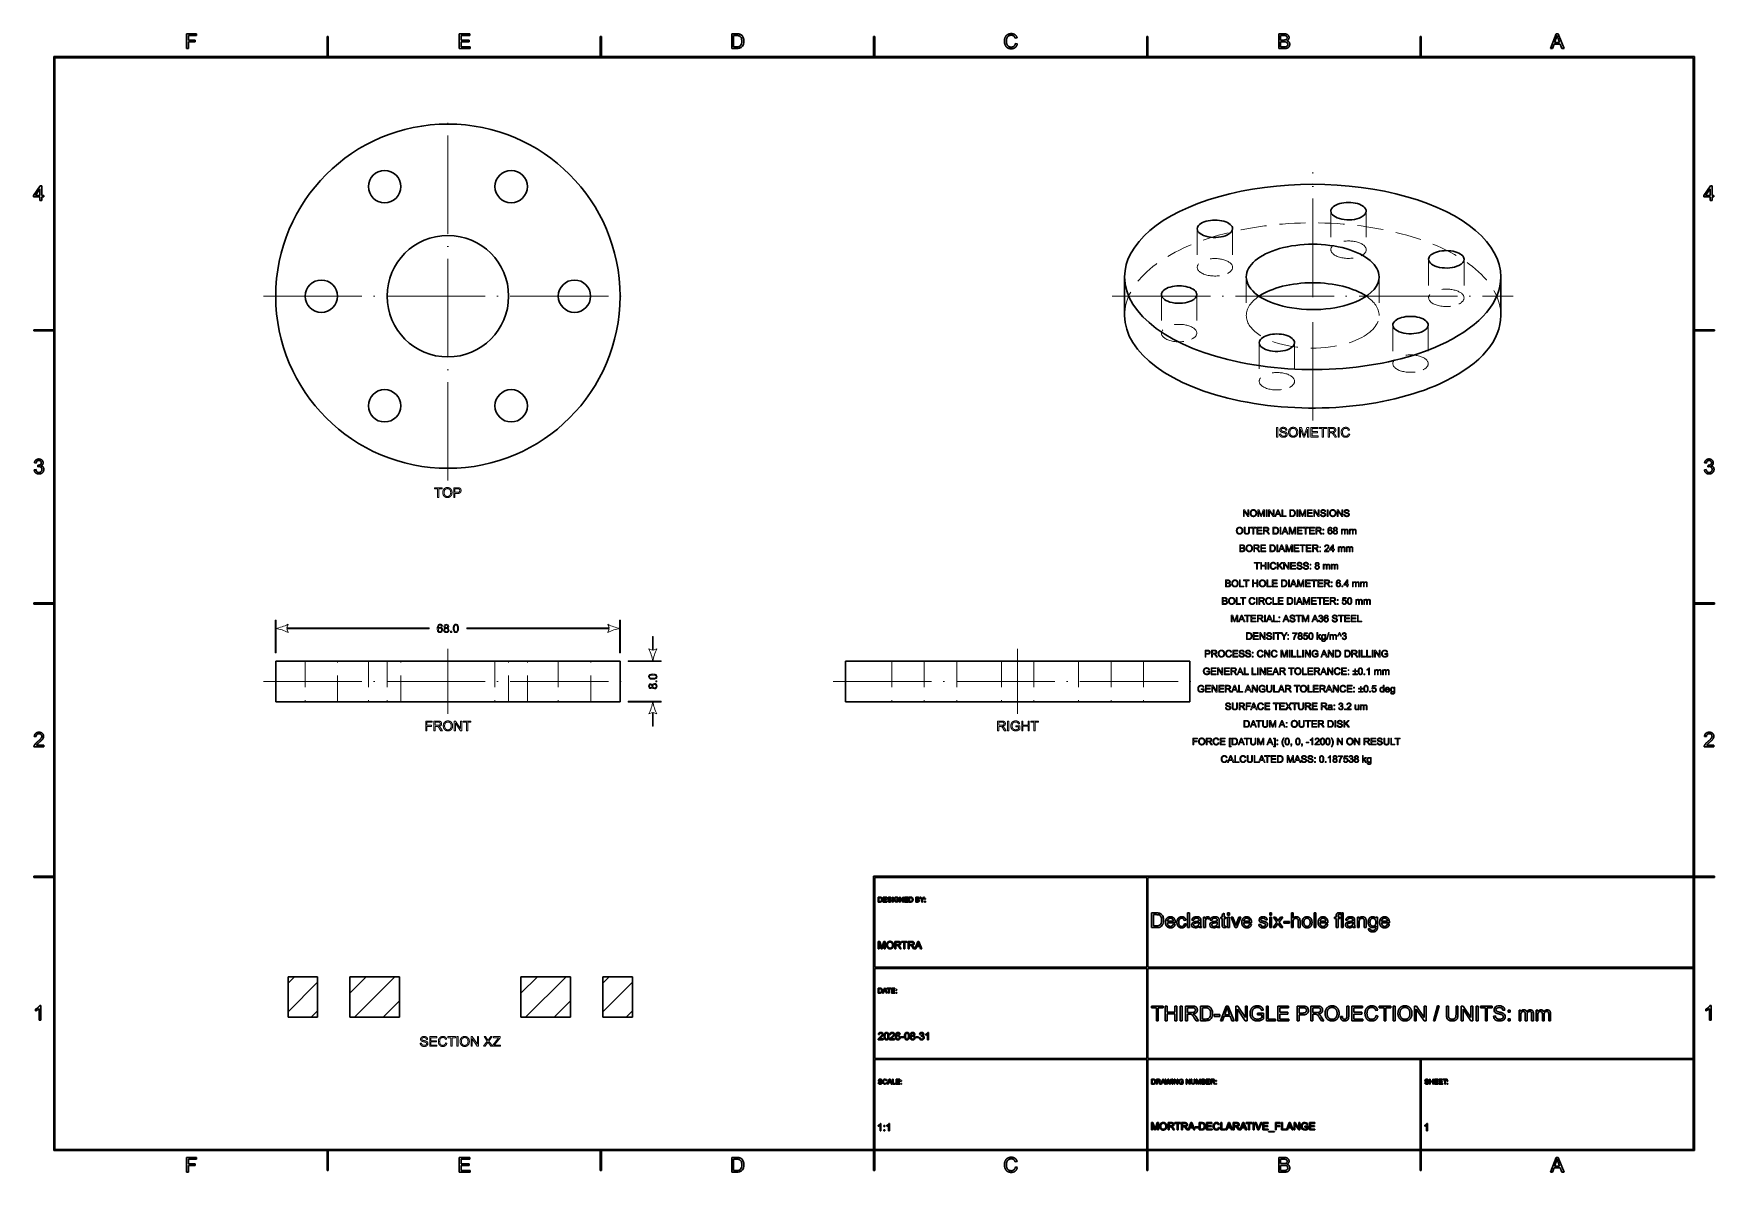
# Model space of a CAD drawing. Header units: millimetres. Extents: x -205 to 205, y -139 to 139.
import ezdxf

# ---------------------------------------------------------------- set-up
doc = ezdxf.new("R2010")
doc.units = ezdxf.units.MM
doc.linetypes.add('ACAD_ISO04W100', pattern=[30, 24, -3, 0, -3])
doc.linetypes.add('HIDDEN', pattern=[9.525, 6.35, -3.175])
for name, color, linetype, lineweight in [('center', 7, 'ACAD_ISO04W100', 13), ('dimensions', 7, 'Continuous', 18), ('hatch', 7, 'Continuous', 13), ('hidden', 7, 'HIDDEN', 18), ('visible', 7, 'Continuous', 30)]:
    doc.layers.add(name, color=color, linetype=linetype, lineweight=lineweight)

msp = doc.modelspace()

# ---------------------------------------------------------------- linework, layer by layer
at = {"layer": 'center'}
for p, q in [((-104, 30), (-104, 120)), ((107, 44.7), (107, 105.3)), ((-149, 75), (-59, 75)), ((58.1, 75), (155.9, 75)), ((-104, -26.94), (-104, -11.06)), ((35, -26.94), (35, -11.06)), ((-149, -19), (-59, -19)), ((-10, -19), (80, -19))]:
    msp.add_line(p, q, dxfattribs=at)
at = {"layer": 'dimensions'}
for p, q in [((98.14, 42.97), (98.14, 40.61)), ((98.45, 42.97), (98.14, 42.97)), ((98.45, 40.61), (98.45, 42.97)), ((99.19, 41.39), (98.9, 41.37)), ((100.41, 42.28), (100.71, 42.31)), ((103.76, 42.97), (103.76, 40.61)), ((104.23, 42.97), (103.76, 42.97)), ((104.06, 42.62), (104.75, 40.61)), ((104.06, 40.61), (104.06, 42.62)), ((104.79, 41.3), (104.23, 42.97)), ((105.6, 42.97), (105.03, 41.33)), ((105.03, 40.61), (105.72, 42.59)), ((106.02, 42.97), (105.6, 42.97)), ((105.72, 42.59), (105.72, 40.61)), ((106.02, 40.61), (106.02, 42.97)), ((106.53, 42.97), (106.53, 40.61)), ((108.24, 42.97), (106.53, 42.97)), ((106.84, 42.69), (108.24, 42.69)), ((106.84, 41.97), (106.84, 42.69)), ((108.15, 41.97), (106.84, 41.97)), ((106.84, 41.69), (108.15, 41.69)), ((106.84, 40.89), (106.84, 41.69)), ((108.15, 41.69), (108.15, 41.97)), ((108.24, 42.69), (108.24, 42.97)), ((108.55, 42.97), (108.55, 42.69)), ((110.42, 42.97), (108.55, 42.97)), ((108.55, 42.69), (109.32, 42.69)), ((109.32, 42.69), (109.32, 40.61)), ((109.64, 42.69), (110.42, 42.69)), ((109.64, 40.61), (109.64, 42.69)), ((110.42, 42.69), (110.42, 42.97)), ((110.74, 42.97), (110.74, 40.61)), ((111.79, 42.97), (110.74, 42.97)), ((111.06, 41.93), (111.06, 42.71)), ((111.06, 42.71), (111.8, 42.71)), ((111.73, 41.93), (111.06, 41.93)), ((111.06, 41.66), (111.42, 41.66)), ((111.06, 40.61), (111.06, 41.66)), ((112.12, 41.1), (112.43, 40.61)), ((112.82, 40.61), (112.41, 41.25)), ((113.17, 42.97), (113.17, 40.61)), ((113.49, 42.97), (113.17, 42.97)), ((113.49, 40.61), (113.49, 42.97)), ((115.69, 42.25), (116, 42.32)), ((116.04, 41.36), (115.72, 41.44)), ((98.14, 40.61), (98.45, 40.61)), ((103.76, 40.61), (104.06, 40.61)), ((104.75, 40.61), (105.03, 40.61)), ((105.72, 40.61), (106.02, 40.61)), ((106.53, 40.61), (108.29, 40.61)), ((108.29, 40.89), (106.84, 40.89)), ((108.29, 40.61), (108.29, 40.89)), ((109.32, 40.61), (109.64, 40.61)), ((110.74, 40.61), (111.06, 40.61)), ((112.43, 40.61), (112.82, 40.61)), ((113.17, 40.61), (113.49, 40.61)), ((-107.28, 28.27), (-107.28, 27.99)), ((-105.41, 28.27), (-107.28, 28.27)), ((-107.28, 27.99), (-106.51, 27.99)), ((-106.51, 27.99), (-106.51, 25.91)), ((-106.51, 25.91), (-106.19, 25.91)), ((-106.19, 27.99), (-105.41, 27.99)), ((-106.19, 25.91), (-106.19, 27.99)), ((-105.41, 27.99), (-105.41, 28.27)), ((-102.58, 28.27), (-102.58, 25.91)), ((-101.69, 28.27), (-102.58, 28.27)), ((-102.58, 25.91), (-102.27, 25.91)), ((-102.27, 27.15), (-102.27, 27.99)), ((-102.27, 27.99), (-101.67, 27.99)), ((-101.66, 27.15), (-102.27, 27.15)), ((-102.27, 26.87), (-101.67, 26.87)), ((-102.27, 25.91), (-102.27, 26.87)), ((90.1, 22.91), (90.1, 21.22)), ((90.33, 22.91), (90.1, 22.91)), ((90.1, 21.22), (90.31, 21.22)), ((90.31, 22.55), (91.2, 21.22)), ((90.31, 21.22), (90.31, 22.55)), ((91.21, 21.59), (90.33, 22.91)), ((91.2, 21.22), (91.43, 21.22)), ((91.21, 22.91), (91.21, 21.59)), ((91.43, 22.91), (91.21, 22.91)), ((91.43, 21.22), (91.43, 22.91)), ((93.62, 22.91), (93.62, 21.22)), ((93.96, 22.91), (93.62, 22.91)), ((93.62, 21.22), (93.84, 21.22)), ((93.84, 22.66), (94.32, 21.22)), ((93.84, 21.22), (93.84, 22.66)), ((94.35, 21.71), (93.96, 22.91)), ((94.32, 21.22), (94.52, 21.22)), ((94.93, 22.91), (94.52, 21.74)), ((94.52, 21.22), (95.01, 22.63)), ((95.23, 22.91), (94.93, 22.91)), ((95.01, 22.63), (95.01, 21.22)), ((95.01, 21.22), (95.23, 21.22)), ((95.23, 21.22), (95.23, 22.91)), ((95.62, 22.91), (95.62, 21.22)), ((95.85, 22.91), (95.62, 22.91)), ((95.62, 21.22), (95.85, 21.22)), ((95.85, 21.22), (95.85, 22.91)), ((96.24, 22.91), (96.24, 21.22)), ((96.46, 22.91), (96.24, 22.91)), ((96.24, 21.22), (96.45, 21.22)), ((96.45, 22.55), (97.33, 21.22)), ((96.45, 21.22), (96.45, 22.55)), ((97.35, 21.59), (96.46, 22.91)), ((97.33, 21.22), (97.56, 21.22)), ((97.35, 22.91), (97.35, 21.59)), ((97.56, 22.91), (97.35, 22.91)), ((97.56, 21.22), (97.56, 22.91)), ((98.4, 22.91), (97.75, 21.22)), ((97.75, 21.22), (97.99, 21.22)), ((97.99, 21.22), (98.17, 21.73)), ((98.17, 21.73), (98.87, 21.73)), ((98.24, 21.91), (98.42, 22.41)), ((98.81, 21.91), (98.24, 21.91)), ((98.64, 22.91), (98.4, 22.91)), ((98.63, 22.38), (98.81, 21.91)), ((99.32, 21.22), (98.64, 22.91)), ((98.87, 21.73), (99.07, 21.22)), ((99.07, 21.22), (99.32, 21.22)), ((99.49, 22.91), (99.49, 21.22)), ((99.72, 22.91), (99.49, 22.91)), ((99.49, 21.22), (100.54, 21.22)), ((99.72, 21.42), (99.72, 22.91)), ((100.54, 21.42), (99.72, 21.42)), ((100.54, 21.22), (100.54, 21.42)), ((101.38, 22.91), (101.38, 21.22)), ((101.95, 22.91), (101.38, 22.91)), ((101.38, 21.22), (101.98, 21.22)), ((101.6, 21.42), (101.6, 22.71)), ((101.6, 22.71), (101.95, 22.71)), ((101.96, 21.42), (101.6, 21.42)), ((103.11, 22.91), (103.11, 21.22)), ((103.33, 22.91), (103.11, 22.91)), ((103.11, 21.22), (103.33, 21.22)), ((103.33, 21.22), (103.33, 22.91)), ((103.72, 22.91), (103.72, 21.22)), ((104.05, 22.91), (103.72, 22.91)), ((103.72, 21.22), (103.93, 21.22)), ((103.93, 22.66), (104.42, 21.22)), ((103.93, 21.22), (103.93, 22.66)), ((104.45, 21.71), (104.05, 22.91)), ((104.42, 21.22), (104.62, 21.22)), ((105.02, 22.91), (104.62, 21.74)), ((104.62, 21.22), (105.11, 22.63)), ((105.32, 22.91), (105.02, 22.91)), ((105.11, 22.63), (105.11, 21.22)), ((105.11, 21.22), (105.32, 21.22)), ((105.32, 21.22), (105.32, 22.91)), ((105.69, 22.91), (105.69, 21.22)), ((106.9, 22.91), (105.69, 22.91)), ((105.69, 21.22), (106.94, 21.22)), ((105.91, 22.71), (106.9, 22.71)), ((105.91, 22.19), (105.91, 22.71)), ((106.84, 22.19), (105.91, 22.19)), ((105.91, 21.99), (106.84, 21.99)), ((105.91, 21.42), (105.91, 21.99)), ((106.94, 21.42), (105.91, 21.42)), ((106.84, 21.99), (106.84, 22.19)), ((106.9, 22.71), (106.9, 22.91)), ((106.94, 21.22), (106.94, 21.42)), ((107.25, 22.91), (107.25, 21.22)), ((107.48, 22.91), (107.25, 22.91)), ((107.25, 21.22), (107.46, 21.22)), ((107.46, 22.55), (108.34, 21.22)), ((107.46, 21.22), (107.46, 22.55)), ((108.36, 21.59), (107.48, 22.91)), ((108.34, 21.22), (108.57, 21.22)), ((108.36, 22.91), (108.36, 21.59)), ((108.57, 22.91), (108.36, 22.91)), ((108.57, 21.22), (108.57, 22.91)), ((109.08, 21.78), (108.87, 21.76)), ((109.95, 22.42), (110.16, 22.43)), ((110.55, 22.91), (110.55, 21.22)), ((110.78, 22.91), (110.55, 22.91)), ((110.55, 21.22), (110.78, 21.22)), ((110.78, 21.22), (110.78, 22.91)), ((112.99, 22.91), (112.99, 21.22)), ((113.22, 22.91), (112.99, 22.91)), ((112.99, 21.22), (113.21, 21.22)), ((113.21, 22.55), (114.09, 21.22)), ((113.21, 21.22), (113.21, 22.55)), ((114.11, 21.59), (113.22, 22.91)), ((114.09, 21.22), (114.32, 21.22)), ((114.11, 22.91), (114.11, 21.59)), ((114.32, 22.91), (114.11, 22.91)), ((114.32, 21.22), (114.32, 22.91)), ((114.83, 21.78), (114.62, 21.76)), ((115.69, 22.42), (115.91, 22.43)), ((90.26, 18.62), (90.26, 17.65)), ((90.48, 18.62), (90.26, 18.62)), ((90.48, 17.65), (90.48, 18.62)), ((91.36, 18.62), (91.36, 17.65)), ((91.58, 18.62), (91.36, 18.62)), ((91.58, 17.65), (91.58, 18.62)), ((91.83, 18.62), (91.83, 18.42)), ((93.16, 18.62), (91.83, 18.62)), ((91.83, 18.42), (92.38, 18.42)), ((92.38, 18.42), (92.38, 16.94)), ((92.38, 16.94), (92.6, 16.94)), ((92.6, 18.42), (93.16, 18.42)), ((92.6, 16.94), (92.6, 18.42)), ((93.16, 18.42), (93.16, 18.62)), ((93.39, 18.62), (93.39, 16.94)), ((94.61, 18.62), (93.39, 18.62)), ((93.39, 16.94), (94.65, 16.94)), ((93.61, 18.42), (94.61, 18.42)), ((93.61, 17.91), (93.61, 18.42)), ((94.55, 17.91), (93.61, 17.91)), ((93.61, 17.71), (94.55, 17.71)), ((93.61, 17.14), (93.61, 17.71)), ((94.65, 17.14), (93.61, 17.14)), ((94.55, 17.71), (94.55, 17.91)), ((94.61, 18.42), (94.61, 18.62)), ((94.65, 16.94), (94.65, 17.14)), ((94.96, 18.62), (94.96, 16.94)), ((95.7, 18.62), (94.96, 18.62)), ((94.96, 16.94), (95.18, 16.94)), ((95.18, 17.88), (95.18, 18.43)), ((95.18, 18.43), (95.71, 18.43)), ((95.66, 17.88), (95.18, 17.88)), ((95.18, 17.69), (95.44, 17.69)), ((95.18, 16.94), (95.18, 17.69)), ((95.94, 17.29), (96.16, 16.94)), ((96.44, 16.94), (96.15, 17.4)), ((96.16, 16.94), (96.44, 16.94)), ((97.31, 18.62), (97.31, 16.94)), ((97.88, 18.62), (97.31, 18.62)), ((97.31, 16.94), (97.91, 16.94)), ((97.53, 17.14), (97.53, 18.42)), ((97.53, 18.42), (97.88, 18.42)), ((97.89, 17.14), (97.53, 17.14)), ((99.04, 18.62), (99.04, 16.94)), ((99.26, 18.62), (99.04, 18.62)), ((99.04, 16.94), (99.26, 16.94)), ((99.26, 16.94), (99.26, 18.62)), ((100.12, 18.62), (99.47, 16.94)), ((99.47, 16.94), (99.71, 16.94)), ((99.71, 16.94), (99.89, 17.45)), ((99.89, 17.45), (100.59, 17.45)), ((99.96, 17.63), (100.14, 18.12)), ((100.53, 17.63), (99.96, 17.63)), ((100.36, 18.62), (100.12, 18.62)), ((100.35, 18.09), (100.53, 17.63)), ((101.04, 16.94), (100.36, 18.62)), ((100.59, 17.45), (100.79, 16.94)), ((100.79, 16.94), (101.04, 16.94)), ((101.22, 18.62), (101.22, 16.94)), ((101.55, 18.62), (101.22, 18.62)), ((101.22, 16.94), (101.43, 16.94)), ((101.43, 18.37), (101.92, 16.94)), ((101.43, 16.94), (101.43, 18.37)), ((101.95, 17.43), (101.55, 18.62)), ((101.92, 16.94), (102.12, 16.94)), ((102.52, 18.62), (102.12, 17.45)), ((102.12, 16.94), (102.61, 18.35)), ((102.82, 18.62), (102.52, 18.62)), ((102.61, 18.35), (102.61, 16.94)), ((102.61, 16.94), (102.82, 16.94)), ((102.82, 16.94), (102.82, 18.62)), ((103.18, 18.62), (103.18, 16.94)), ((104.4, 18.62), (103.18, 18.62)), ((103.18, 16.94), (104.44, 16.94)), ((103.41, 18.42), (104.4, 18.42)), ((103.41, 17.91), (103.41, 18.42)), ((104.34, 17.91), (103.41, 17.91)), ((103.41, 17.71), (104.34, 17.71)), ((103.41, 17.14), (103.41, 17.71)), ((104.44, 17.14), (103.41, 17.14)), ((104.34, 17.71), (104.34, 17.91)), ((104.4, 18.42), (104.4, 18.62)), ((104.44, 16.94), (104.44, 17.14)), ((104.62, 18.62), (104.62, 18.42)), ((105.95, 18.62), (104.62, 18.62)), ((104.62, 18.42), (105.18, 18.42)), ((105.18, 18.42), (105.18, 16.94)), ((105.18, 16.94), (105.4, 16.94)), ((105.4, 18.42), (105.95, 18.42)), ((105.4, 16.94), (105.4, 18.42)), ((105.95, 18.42), (105.95, 18.62)), ((106.19, 18.62), (106.19, 16.94)), ((107.4, 18.62), (106.19, 18.62)), ((106.19, 16.94), (107.44, 16.94)), ((106.41, 18.42), (107.4, 18.42)), ((106.41, 17.91), (106.41, 18.42)), ((107.34, 17.91), (106.41, 17.91)), ((106.41, 17.71), (107.34, 17.71)), ((106.41, 17.14), (106.41, 17.71)), ((107.44, 17.14), (106.41, 17.14)), ((107.34, 17.71), (107.34, 17.91)), ((107.4, 18.42), (107.4, 18.62)), ((107.44, 16.94), (107.44, 17.14)), ((107.75, 18.62), (107.75, 16.94)), ((108.5, 18.62), (107.75, 18.62)), ((107.75, 16.94), (107.98, 16.94)), ((107.98, 17.88), (107.98, 18.43)), ((107.98, 18.43), (108.51, 18.43)), ((108.46, 17.88), (107.98, 17.88)), ((107.98, 17.69), (108.23, 17.69)), ((107.98, 16.94), (107.98, 17.69)), ((108.73, 17.29), (108.96, 16.94)), ((109.24, 16.94), (108.94, 17.4)), ((108.96, 16.94), (109.24, 16.94)), ((109.48, 18.16), (109.48, 17.92)), ((109.71, 18.16), (109.48, 18.16)), ((109.48, 17.92), (109.71, 17.92)), ((109.48, 17.17), (109.48, 16.94)), ((109.71, 17.17), (109.48, 17.17)), ((109.48, 16.94), (109.71, 16.94)), ((109.71, 17.92), (109.71, 18.16)), ((109.71, 16.94), (109.71, 17.17)), ((111.54, 18.19), (111.74, 18.21)), ((113.99, 18.16), (113.99, 16.94)), ((114.18, 18.16), (113.99, 18.16)), ((113.99, 16.94), (114.2, 16.94)), ((114.18, 17.99), (114.18, 18.16)), ((114.2, 16.94), (114.2, 17.57)), ((114.72, 17.73), (114.72, 16.94)), ((114.72, 16.94), (114.92, 16.94)), ((114.92, 16.94), (114.92, 17.65)), ((115.44, 17.71), (115.44, 16.94)), ((115.44, 16.94), (115.65, 16.94)), ((115.65, 16.94), (115.65, 17.77)), ((115.95, 18.16), (115.95, 16.94)), ((116.14, 18.16), (115.95, 18.16)), ((115.95, 16.94), (116.16, 16.94)), ((116.14, 17.99), (116.14, 18.16)), ((116.16, 16.94), (116.16, 17.57)), ((116.68, 17.73), (116.68, 16.94)), ((116.68, 16.94), (116.88, 16.94)), ((116.88, 16.94), (116.88, 17.65)), ((117.4, 17.71), (117.4, 16.94)), ((117.4, 16.94), (117.6, 16.94)), ((117.6, 16.94), (117.6, 17.77)), ((89.2, 14.33), (89.2, 12.65)), ((89.83, 14.33), (89.2, 14.33)), ((89.2, 12.65), (89.84, 12.65)), ((89.42, 13.63), (89.42, 14.14)), ((89.42, 14.14), (89.76, 14.14)), ((89.79, 13.63), (89.42, 13.63)), ((89.42, 12.85), (89.42, 13.43)), ((89.42, 13.43), (89.81, 13.43)), ((89.84, 12.85), (89.42, 12.85)), ((92.61, 14.33), (92.61, 12.65)), ((93.35, 14.33), (92.61, 14.33)), ((92.61, 12.65), (92.83, 12.65)), ((92.83, 13.59), (92.83, 14.15)), ((92.83, 14.15), (93.36, 14.15)), ((93.31, 13.59), (92.83, 13.59)), ((92.83, 13.4), (93.09, 13.4)), ((92.83, 12.65), (92.83, 13.4)), ((93.59, 13), (93.81, 12.65)), ((94.09, 12.65), (93.8, 13.11)), ((93.81, 12.65), (94.09, 12.65)), ((94.31, 14.33), (94.31, 12.65)), ((95.52, 14.33), (94.31, 14.33)), ((94.31, 12.65), (95.56, 12.65)), ((94.53, 14.14), (95.52, 14.14)), ((94.53, 13.62), (94.53, 14.14)), ((95.46, 13.62), (94.53, 13.62)), ((94.53, 13.42), (95.46, 13.42)), ((94.53, 12.85), (94.53, 13.42)), ((95.56, 12.85), (94.53, 12.85)), ((95.46, 13.42), (95.46, 13.62)), ((95.52, 14.14), (95.52, 14.33)), ((95.56, 12.65), (95.56, 12.85)), ((96.52, 14.33), (96.52, 12.65)), ((97.1, 14.33), (96.52, 14.33)), ((96.52, 12.65), (97.13, 12.65)), ((96.75, 12.85), (96.75, 14.14)), ((96.75, 14.14), (97.1, 14.14)), ((97.1, 12.85), (96.75, 12.85)), ((98.26, 14.33), (98.26, 12.65)), ((98.48, 14.33), (98.26, 14.33)), ((98.26, 12.65), (98.48, 12.65)), ((98.48, 12.65), (98.48, 14.33)), ((99.33, 14.33), (98.69, 12.65)), ((98.69, 12.65), (98.92, 12.65)), ((98.92, 12.65), (99.11, 13.16)), ((99.11, 13.16), (99.81, 13.16)), ((99.17, 13.34), (99.36, 13.84)), ((99.74, 13.34), (99.17, 13.34)), ((99.57, 14.33), (99.33, 14.33)), ((100.26, 12.65), (99.57, 14.33)), ((99.57, 13.81), (99.74, 13.34)), ((99.81, 13.16), (100.01, 12.65)), ((100.01, 12.65), (100.26, 12.65)), ((100.43, 14.33), (100.43, 12.65)), ((100.77, 14.33), (100.43, 14.33)), ((100.43, 12.65), (100.65, 12.65)), ((100.65, 14.08), (101.13, 12.65)), ((100.65, 12.65), (100.65, 14.08)), ((101.17, 13.14), (100.77, 14.33)), ((101.13, 12.65), (101.34, 12.65)), ((101.74, 14.33), (101.34, 13.16)), ((101.34, 12.65), (101.82, 14.06)), ((102.04, 14.33), (101.74, 14.33)), ((101.82, 14.06), (101.82, 12.65)), ((101.82, 12.65), (102.04, 12.65)), ((102.04, 12.65), (102.04, 14.33)), ((102.4, 14.33), (102.4, 12.65)), ((103.62, 14.33), (102.4, 14.33)), ((102.4, 12.65), (103.66, 12.65)), ((102.62, 14.14), (103.62, 14.14)), ((102.62, 13.62), (102.62, 14.14)), ((103.56, 13.62), (102.62, 13.62)), ((102.62, 13.42), (103.56, 13.42)), ((102.62, 12.85), (102.62, 13.42)), ((103.66, 12.85), (102.62, 12.85)), ((103.56, 13.42), (103.56, 13.62)), ((103.62, 14.14), (103.62, 14.33)), ((103.66, 12.65), (103.66, 12.85)), ((103.84, 14.33), (103.84, 14.14)), ((105.17, 14.33), (103.84, 14.33)), ((103.84, 14.14), (104.39, 14.14)), ((104.39, 14.14), (104.39, 12.65)), ((104.39, 12.65), (104.62, 12.65)), ((104.62, 14.14), (105.17, 14.14)), ((104.62, 12.65), (104.62, 14.14)), ((105.17, 14.14), (105.17, 14.33)), ((105.41, 14.33), (105.41, 12.65)), ((106.62, 14.33), (105.41, 14.33)), ((105.41, 12.65), (106.66, 12.65)), ((105.63, 14.14), (106.62, 14.14)), ((105.63, 13.62), (105.63, 14.14)), ((106.56, 13.62), (105.63, 13.62)), ((105.63, 13.42), (106.56, 13.42)), ((105.63, 12.85), (105.63, 13.42)), ((106.66, 12.85), (105.63, 12.85)), ((106.56, 13.42), (106.56, 13.62)), ((106.62, 14.14), (106.62, 14.33)), ((106.66, 12.65), (106.66, 12.85)), ((106.97, 14.33), (106.97, 12.65)), ((107.72, 14.33), (106.97, 14.33)), ((106.97, 12.65), (107.19, 12.65)), ((107.19, 13.59), (107.19, 14.15)), ((107.19, 14.15), (107.73, 14.15)), ((107.67, 13.59), (107.19, 13.59)), ((107.19, 13.4), (107.45, 13.4)), ((107.19, 12.65), (107.19, 13.4)), ((107.95, 13), (108.17, 12.65)), ((108.45, 12.65), (108.16, 13.11)), ((108.17, 12.65), (108.45, 12.65)), ((108.7, 13.87), (108.7, 13.64)), ((108.93, 13.87), (108.7, 13.87)), ((108.7, 13.64), (108.93, 13.64)), ((108.7, 12.89), (108.7, 12.65)), ((108.93, 12.89), (108.7, 12.89)), ((108.7, 12.65), (108.93, 12.65)), ((108.93, 13.64), (108.93, 13.87)), ((108.93, 12.65), (108.93, 12.89)), ((109.86, 12.65), (110.97, 12.65)), ((109.9, 13.85), (110.11, 13.83)), ((110.97, 12.85), (110.15, 12.85)), ((110.97, 12.65), (110.97, 12.85)), ((111.89, 14.33), (111.13, 13.24)), ((111.13, 13.24), (111.13, 13.06)), ((111.13, 13.06), (111.86, 13.06)), ((111.33, 13.24), (111.86, 14)), ((111.86, 13.24), (111.33, 13.24)), ((111.86, 14), (111.86, 13.24)), ((111.86, 13.06), (111.86, 12.65)), ((111.86, 12.65), (112.06, 12.65)), ((112.06, 14.33), (111.89, 14.33)), ((112.06, 13.24), (112.06, 14.33)), ((112.29, 13.24), (112.06, 13.24)), ((112.06, 13.06), (112.29, 13.06)), ((112.06, 12.65), (112.06, 13.06)), ((112.29, 13.06), (112.29, 13.24)), ((113.21, 13.87), (113.21, 12.65)), ((113.4, 13.87), (113.21, 13.87)), ((113.21, 12.65), (113.42, 12.65)), ((113.4, 13.7), (113.4, 13.87)), ((113.42, 12.65), (113.42, 13.28)), ((113.94, 13.44), (113.94, 12.65)), ((113.94, 12.65), (114.14, 12.65)), ((114.14, 12.65), (114.14, 13.36)), ((114.66, 13.42), (114.66, 12.65)), ((114.66, 12.65), (114.86, 12.65)), ((114.86, 12.65), (114.86, 13.49)), ((115.17, 13.87), (115.17, 12.65)), ((115.35, 13.87), (115.17, 13.87)), ((115.17, 12.65), (115.38, 12.65)), ((115.35, 13.7), (115.35, 13.87)), ((115.38, 12.65), (115.38, 13.28)), ((115.89, 13.44), (115.89, 12.65)), ((115.89, 12.65), (116.1, 12.65)), ((116.1, 12.65), (116.1, 13.36)), ((116.61, 13.42), (116.61, 12.65)), ((116.61, 12.65), (116.82, 12.65)), ((116.82, 12.65), (116.82, 13.49)), ((92.74, 10.05), (92.74, 9.85)), ((94.07, 10.05), (92.74, 10.05)), ((92.74, 9.85), (93.29, 9.85)), ((93.29, 9.85), (93.29, 8.37)), ((93.29, 8.37), (93.52, 8.37)), ((93.52, 9.85), (94.07, 9.85)), ((93.52, 8.37), (93.52, 9.85)), ((94.07, 9.85), (94.07, 10.05)), ((94.31, 10.05), (94.31, 8.37)), ((94.53, 10.05), (94.31, 10.05)), ((94.31, 8.37), (94.53, 8.37)), ((94.53, 9.36), (94.53, 10.05)), ((95.41, 9.36), (94.53, 9.36)), ((94.53, 9.16), (95.41, 9.16)), ((94.53, 8.37), (94.53, 9.16)), ((95.41, 10.05), (95.41, 9.36)), ((95.63, 10.05), (95.41, 10.05)), ((95.41, 9.16), (95.41, 8.37)), ((95.41, 8.37), (95.63, 8.37)), ((95.63, 8.37), (95.63, 10.05)), ((96.04, 10.05), (96.04, 8.37)), ((96.26, 10.05), (96.04, 10.05)), ((96.04, 8.37), (96.26, 8.37)), ((96.26, 8.37), (96.26, 10.05)), ((97.83, 9.54), (98.05, 9.59)), ((98.07, 8.9), (97.85, 8.96)), ((98.34, 10.05), (98.34, 8.37)), ((98.56, 10.05), (98.34, 10.05)), ((98.34, 8.37), (98.56, 8.37)), ((98.56, 9.21), (98.56, 10.05)), ((99.4, 10.05), (98.56, 9.21)), ((98.56, 8.95), (98.84, 9.22)), ((98.56, 8.37), (98.56, 8.95)), ((98.84, 9.22), (99.44, 8.37)), ((98.99, 9.37), (99.7, 10.05)), ((99.73, 8.37), (98.99, 9.37)), ((99.7, 10.05), (99.4, 10.05)), ((99.44, 8.37), (99.73, 8.37)), ((99.91, 10.05), (99.91, 8.37)), ((100.14, 10.05), (99.91, 10.05)), ((99.91, 8.37), (100.13, 8.37)), ((100.13, 9.69), (101.01, 8.37)), ((100.13, 8.37), (100.13, 9.69)), ((101.03, 8.73), (100.14, 10.05)), ((101.01, 8.37), (101.24, 8.37)), ((101.03, 10.05), (101.03, 8.73)), ((101.24, 10.05), (101.03, 10.05)), ((101.24, 8.37), (101.24, 10.05)), ((101.62, 10.05), (101.62, 8.37)), ((102.83, 10.05), (101.62, 10.05)), ((101.62, 8.37), (102.87, 8.37)), ((101.84, 9.85), (102.83, 9.85)), ((101.84, 9.34), (101.84, 9.85)), ((102.77, 9.34), (101.84, 9.34)), ((101.84, 9.14), (102.77, 9.14)), ((101.84, 8.57), (101.84, 9.14)), ((102.87, 8.57), (101.84, 8.57)), ((102.77, 9.14), (102.77, 9.34)), ((102.83, 9.85), (102.83, 10.05)), ((102.87, 8.37), (102.87, 8.57)), ((103.31, 8.93), (103.1, 8.91)), ((104.18, 9.56), (104.39, 9.57)), ((104.88, 8.93), (104.67, 8.91)), ((105.75, 9.56), (105.96, 9.57)), ((106.35, 9.59), (106.35, 9.35)), ((106.58, 9.59), (106.35, 9.59)), ((106.35, 9.35), (106.58, 9.35)), ((106.35, 8.6), (106.35, 8.37)), ((106.58, 8.6), (106.35, 8.6)), ((106.35, 8.37), (106.58, 8.37)), ((106.58, 9.35), (106.58, 9.59)), ((106.58, 8.37), (106.58, 8.6)), ((109.55, 9.59), (109.55, 8.37)), ((109.74, 9.59), (109.55, 9.59)), ((109.55, 8.37), (109.76, 8.37)), ((109.74, 9.41), (109.74, 9.59)), ((109.76, 8.37), (109.76, 9)), ((110.28, 9.16), (110.28, 8.37)), ((110.28, 8.37), (110.49, 8.37)), ((110.49, 8.37), (110.49, 9.07)), ((111, 9.13), (111, 8.37)), ((111, 8.37), (111.21, 8.37)), ((111.21, 8.37), (111.21, 9.2)), ((111.51, 9.59), (111.51, 8.37)), ((111.7, 9.59), (111.51, 9.59)), ((111.51, 8.37), (111.72, 8.37)), ((111.7, 9.41), (111.7, 9.59)), ((111.72, 8.37), (111.72, 9)), ((112.24, 9.16), (112.24, 8.37)), ((112.24, 8.37), (112.44, 8.37)), ((112.44, 8.37), (112.44, 9.07)), ((112.96, 9.13), (112.96, 8.37)), ((112.96, 8.37), (113.16, 8.37)), ((113.16, 8.37), (113.16, 9.2)), ((85.72, 5.76), (85.72, 4.08)), ((86.35, 5.76), (85.72, 5.76)), ((85.94, 5.06), (85.94, 5.56)), ((85.94, 5.56), (86.28, 5.56)), ((86.3, 5.06), (85.94, 5.06)), ((85.94, 4.28), (85.94, 4.86)), ((85.94, 4.86), (86.33, 4.86)), ((86.36, 4.28), (85.94, 4.28)), ((89.11, 5.76), (89.11, 4.08)), ((89.34, 5.76), (89.11, 5.76)), ((89.34, 4.28), (89.34, 5.76)), ((90.16, 4.28), (89.34, 4.28)), ((90.13, 5.76), (90.13, 5.56)), ((91.46, 5.76), (90.13, 5.76)), ((90.13, 5.56), (90.68, 5.56)), ((90.16, 4.08), (90.16, 4.28)), ((90.68, 5.56), (90.68, 4.08)), ((90.91, 5.56), (91.46, 5.56)), ((90.91, 4.08), (90.91, 5.56)), ((91.46, 5.56), (91.46, 5.76)), ((92.31, 5.76), (92.31, 4.08)), ((92.53, 5.76), (92.31, 5.76)), ((92.53, 5.07), (92.53, 5.76)), ((93.4, 5.07), (92.53, 5.07)), ((92.53, 4.87), (93.4, 4.87)), ((92.53, 4.08), (92.53, 4.87)), ((93.4, 5.76), (93.4, 5.07)), ((93.63, 5.76), (93.4, 5.76)), ((93.4, 4.87), (93.4, 4.08)), ((93.63, 4.08), (93.63, 5.76)), ((95.82, 5.76), (95.82, 4.08)), ((96.04, 5.76), (95.82, 5.76)), ((96.04, 4.28), (96.04, 5.76)), ((96.87, 4.28), (96.04, 4.28)), ((96.87, 4.08), (96.87, 4.28)), ((97.14, 5.76), (97.14, 4.08)), ((98.35, 5.76), (97.14, 5.76)), ((97.36, 5.56), (98.35, 5.56)), ((97.36, 5.05), (97.36, 5.56)), ((98.29, 5.05), (97.36, 5.05)), ((97.36, 4.85), (98.29, 4.85)), ((97.36, 4.28), (97.36, 4.85)), ((98.39, 4.28), (97.36, 4.28)), ((98.29, 4.85), (98.29, 5.05)), ((98.35, 5.56), (98.35, 5.76)), ((98.39, 4.08), (98.39, 4.28)), ((99.35, 5.76), (99.35, 4.08)), ((99.93, 5.76), (99.35, 5.76)), ((99.58, 4.28), (99.58, 5.56)), ((99.58, 5.56), (99.93, 5.56)), ((99.93, 4.28), (99.58, 4.28)), ((101.09, 5.76), (101.09, 4.08)), ((101.31, 5.76), (101.09, 5.76)), ((101.31, 4.08), (101.31, 5.76)), ((102.16, 5.76), (101.52, 4.08)), ((101.75, 4.08), (101.94, 4.59)), ((101.94, 4.59), (102.64, 4.59)), ((102, 4.77), (102.19, 5.27)), ((102.57, 4.77), (102, 4.77)), ((102.4, 5.76), (102.16, 5.76)), ((103.09, 4.08), (102.4, 5.76)), ((102.4, 5.24), (102.57, 4.77)), ((102.64, 4.59), (102.84, 4.08)), ((103.26, 5.76), (103.26, 4.08)), ((103.6, 5.76), (103.26, 5.76)), ((103.48, 5.51), (103.96, 4.08)), ((103.48, 4.08), (103.48, 5.51)), ((104, 4.57), (103.6, 5.76)), ((104.57, 5.76), (104.17, 4.59)), ((104.17, 4.08), (104.65, 5.49)), ((104.87, 5.76), (104.57, 5.76)), ((104.65, 5.49), (104.65, 4.08)), ((104.87, 4.08), (104.87, 5.76)), ((105.23, 5.76), (105.23, 4.08)), ((106.45, 5.76), (105.23, 5.76)), ((105.45, 5.56), (106.45, 5.56)), ((105.45, 5.05), (105.45, 5.56)), ((106.39, 5.05), (105.45, 5.05)), ((105.45, 4.85), (106.39, 4.85)), ((105.45, 4.28), (105.45, 4.85)), ((106.49, 4.28), (105.45, 4.28)), ((106.39, 4.85), (106.39, 5.05)), ((106.45, 5.56), (106.45, 5.76)), ((106.49, 4.08), (106.49, 4.28)), ((106.67, 5.76), (106.67, 5.56)), ((108, 5.76), (106.67, 5.76)), ((106.67, 5.56), (107.22, 5.56)), ((107.22, 5.56), (107.22, 4.08)), ((107.45, 5.56), (108, 5.56)), ((107.45, 4.08), (107.45, 5.56)), ((108, 5.56), (108, 5.76)), ((108.24, 5.76), (108.24, 4.08)), ((109.45, 5.76), (108.24, 5.76)), ((108.46, 5.56), (109.45, 5.56)), ((108.46, 5.05), (108.46, 5.56)), ((109.39, 5.05), (108.46, 5.05)), ((108.46, 4.85), (109.39, 4.85)), ((108.46, 4.28), (108.46, 4.85)), ((109.49, 4.28), (108.46, 4.28)), ((109.39, 4.85), (109.39, 5.05)), ((109.45, 5.56), (109.45, 5.76)), ((109.49, 4.08), (109.49, 4.28)), ((109.8, 5.76), (109.8, 4.08)), ((110.55, 5.76), (109.8, 5.76)), ((110.02, 5.02), (110.02, 5.58)), ((110.02, 5.58), (110.56, 5.58)), ((110.5, 5.02), (110.02, 5.02)), ((110.02, 4.83), (110.28, 4.83)), ((110.02, 4.08), (110.02, 4.83)), ((110.78, 4.43), (111, 4.08)), ((111.28, 4.08), (110.99, 4.54)), ((111.53, 5.3), (111.53, 5.06)), ((111.76, 5.3), (111.53, 5.3)), ((111.53, 5.06), (111.76, 5.06)), ((111.53, 4.32), (111.53, 4.08)), ((111.76, 4.32), (111.53, 4.32)), ((111.76, 5.06), (111.76, 5.3)), ((111.76, 4.08), (111.76, 4.32)), ((113.58, 5.34), (113.79, 5.35)), ((114.14, 4.32), (114.14, 4.08)), ((114.38, 4.32), (114.14, 4.32)), ((114.38, 4.08), (114.38, 4.32)), ((115.38, 5.76), (114.61, 4.67)), ((114.61, 4.67), (114.61, 4.48)), ((114.61, 4.48), (115.34, 4.48)), ((114.81, 4.67), (115.34, 5.43)), ((115.34, 4.67), (114.81, 4.67)), ((115.34, 5.43), (115.34, 4.67)), ((115.34, 4.48), (115.34, 4.08)), ((115.55, 5.76), (115.38, 5.76)), ((115.55, 4.67), (115.55, 5.76)), ((115.77, 4.67), (115.55, 4.67)), ((115.55, 4.48), (115.77, 4.48)), ((115.55, 4.08), (115.55, 4.48)), ((115.77, 4.48), (115.77, 4.67)), ((116.69, 5.3), (116.69, 4.08)), ((116.88, 5.3), (116.69, 5.3)), ((116.88, 5.13), (116.88, 5.3)), ((116.9, 4.08), (116.9, 4.71)), ((117.42, 4.87), (117.42, 4.08)), ((117.62, 4.08), (117.62, 4.79)), ((118.14, 4.85), (118.14, 4.08)), ((118.35, 4.08), (118.35, 4.92)), ((118.65, 5.3), (118.65, 4.08)), ((118.84, 5.3), (118.65, 5.3)), ((118.84, 5.13), (118.84, 5.3)), ((118.86, 4.08), (118.86, 4.71)), ((119.38, 4.87), (119.38, 4.08)), ((119.58, 4.08), (119.58, 4.79)), ((120.1, 4.85), (120.1, 4.08)), ((120.3, 4.08), (120.3, 4.92)), ((84.93, 1.48), (84.93, -0.2)), ((85.57, 1.48), (84.93, 1.48)), ((85.16, 0.77), (85.16, 1.28)), ((85.16, 1.28), (85.49, 1.28)), ((85.52, 0.77), (85.16, 0.77)), ((85.16, -0.01), (85.16, 0.57)), ((85.16, 0.57), (85.55, 0.57)), ((85.72, 4.08), (86.36, 4.08)), ((88.33, 1.48), (88.33, -0.2)), ((88.55, 1.48), (88.33, 1.48)), ((88.55, -0.01), (88.55, 1.48)), ((89.11, 4.08), (90.16, 4.08)), ((89.35, 1.48), (89.35, 1.28)), ((90.68, 1.48), (89.35, 1.48)), ((89.35, 1.28), (89.9, 1.28)), ((89.9, 1.28), (89.9, -0.2)), ((90.12, 1.28), (90.68, 1.28)), ((90.12, -0.2), (90.12, 1.28)), ((90.68, 4.08), (90.91, 4.08)), ((90.68, 1.28), (90.68, 1.48)), ((92.31, 4.08), (92.53, 4.08)), ((92.69, 0.96), (92.91, 1.02)), ((92.94, 0.33), (92.72, 0.38)), ((93.25, 1.48), (93.25, -0.2)), ((93.47, 1.48), (93.25, 1.48)), ((93.4, 4.08), (93.63, 4.08)), ((93.47, -0.2), (93.47, 1.48)), ((93.87, 1.48), (93.87, -0.2)), ((94.62, 1.48), (93.87, 1.48)), ((94.09, 0.73), (94.09, 1.29)), ((94.09, 1.29), (94.63, 1.29)), ((94.57, 0.73), (94.09, 0.73)), ((94.09, 0.54), (94.35, 0.54)), ((94.09, -0.2), (94.09, 0.54)), ((94.85, 0.15), (95.07, -0.2)), ((95.35, -0.2), (95.06, 0.25)), ((95.82, 4.08), (96.87, 4.08)), ((96.74, 0.96), (96.96, 1.02)), ((96.99, 0.33), (96.76, 0.38)), ((97.14, 4.08), (98.39, 4.08)), ((97.25, 1.48), (97.25, -0.2)), ((97.47, 1.48), (97.25, 1.48)), ((97.47, -0.01), (97.47, 1.48)), ((98.57, 1.48), (98.57, -0.2)), ((99.79, 1.48), (98.57, 1.48)), ((98.8, 1.28), (99.79, 1.28)), ((98.8, 0.76), (98.8, 1.28)), ((99.73, 0.76), (98.8, 0.76)), ((98.8, 0.57), (99.73, 0.57)), ((98.8, -0.01), (98.8, 0.57)), ((99.35, 4.08), (99.96, 4.08)), ((99.73, 0.57), (99.73, 0.76)), ((99.79, 1.28), (99.79, 1.48)), ((100.79, 1.48), (100.79, -0.2)), ((101.37, 1.48), (100.79, 1.48)), ((101.01, -0.01), (101.01, 1.28)), ((101.01, 1.28), (101.36, 1.28)), ((101.09, 4.08), (101.31, 4.08)), ((101.52, 4.08), (101.75, 4.08)), ((102.52, 1.48), (102.52, -0.2)), ((102.75, 1.48), (102.52, 1.48)), ((102.75, -0.2), (102.75, 1.48)), ((102.84, 4.08), (103.09, 4.08)), ((103.6, 1.48), (102.95, -0.2)), ((103.19, -0.2), (103.38, 0.3)), ((103.26, 4.08), (103.48, 4.08)), ((103.38, 0.3), (104.08, 0.3)), ((103.44, 0.49), (103.62, 0.98)), ((104.01, 0.49), (103.44, 0.49)), ((103.84, 1.48), (103.6, 1.48)), ((103.83, 0.95), (104.01, 0.49)), ((104.53, -0.2), (103.84, 1.48)), ((103.96, 4.08), (104.17, 4.08)), ((104.08, 0.3), (104.27, -0.2)), ((104.65, 4.08), (104.87, 4.08)), ((104.7, 1.48), (104.7, -0.2)), ((105.03, 1.48), (104.7, 1.48)), ((104.91, 1.23), (105.4, -0.2)), ((104.91, -0.2), (104.91, 1.23)), ((105.43, 0.29), (105.03, 1.48)), ((105.23, 4.08), (106.49, 4.08)), ((106.01, 1.48), (105.6, 0.31)), ((105.6, -0.2), (106.09, 1.2)), ((106.3, 1.48), (106.01, 1.48)), ((106.09, 1.2), (106.09, -0.2)), ((106.3, -0.2), (106.3, 1.48)), ((106.67, 1.48), (106.67, -0.2)), ((107.88, 1.48), (106.67, 1.48)), ((106.89, 1.28), (107.88, 1.28)), ((106.89, 0.76), (106.89, 1.28)), ((107.82, 0.76), (106.89, 0.76)), ((106.89, 0.57), (107.82, 0.57)), ((106.89, -0.01), (106.89, 0.57)), ((107.22, 4.08), (107.45, 4.08)), ((107.82, 0.57), (107.82, 0.76)), ((107.88, 1.28), (107.88, 1.48)), ((108.11, 1.48), (108.11, 1.28)), ((109.44, 1.48), (108.11, 1.48)), ((108.11, 1.28), (108.66, 1.28)), ((108.24, 4.08), (109.49, 4.08)), ((108.66, 1.28), (108.66, -0.2)), ((108.88, 1.28), (109.44, 1.28)), ((108.88, -0.2), (108.88, 1.28)), ((109.44, 1.28), (109.44, 1.48)), ((109.67, 1.48), (109.67, -0.2)), ((110.89, 1.48), (109.67, 1.48)), ((109.8, 4.08), (110.02, 4.08)), ((109.89, 1.28), (110.89, 1.28)), ((109.89, 0.76), (109.89, 1.28)), ((110.82, 0.76), (109.89, 0.76)), ((109.89, 0.57), (110.82, 0.57)), ((109.89, -0.01), (109.89, 0.57)), ((110.82, 0.57), (110.82, 0.76)), ((110.89, 1.28), (110.89, 1.48)), ((111, 4.08), (111.28, 4.08)), ((111.24, 1.48), (111.24, -0.2)), ((111.98, 1.48), (111.24, 1.48)), ((111.46, 0.73), (111.46, 1.29)), ((111.46, 1.29), (111.99, 1.29)), ((111.94, 0.73), (111.46, 0.73)), ((111.46, 0.54), (111.72, 0.54)), ((111.46, -0.2), (111.46, 0.54)), ((111.53, 4.08), (111.76, 4.08)), ((112.22, 0.15), (112.44, -0.2)), ((112.72, -0.2), (112.43, 0.25)), ((112.96, 1.01), (112.96, 0.78)), ((113.2, 1.01), (112.96, 1.01)), ((112.96, 0.78), (113.2, 0.78)), ((112.96, 0.03), (112.96, -0.2)), ((113.2, 0.03), (112.96, 0.03)), ((113.2, 0.78), (113.2, 1.01)), ((113.2, -0.2), (113.2, 0.03)), ((114.14, 4.08), (114.38, 4.08)), ((114.37, 0.25), (114.15, 0.24)), ((114.35, 1.45), (114.19, 0.59)), ((114.19, 0.59), (114.38, 0.57)), ((115.19, 1.45), (114.35, 1.45)), ((114.43, 0.8), (114.52, 1.26)), ((114.52, 1.26), (115.19, 1.26)), ((115.19, 1.26), (115.19, 1.45)), ((115.34, 4.08), (115.55, 4.08)), ((116.69, 4.08), (116.9, 4.08)), ((117.42, 4.08), (117.62, 4.08)), ((117.48, 1.01), (117.48, -0.2)), ((117.66, 1.01), (117.48, 1.01)), ((117.66, 0.84), (117.66, 1.01)), ((117.68, -0.2), (117.68, 0.43)), ((118.14, 4.08), (118.35, 4.08)), ((118.2, 0.59), (118.2, -0.2)), ((118.41, -0.2), (118.41, 0.5)), ((118.65, 4.08), (118.86, 4.08)), ((118.92, 0.56), (118.92, -0.2)), ((119.13, -0.2), (119.13, 0.63)), ((119.38, 4.08), (119.58, 4.08)), ((119.44, 1.01), (119.44, -0.2)), ((119.62, 1.01), (119.44, 1.01)), ((119.62, 0.84), (119.62, 1.01)), ((119.64, -0.2), (119.64, 0.43)), ((120.1, 4.08), (120.3, 4.08)), ((120.16, 0.59), (120.16, -0.2)), ((120.37, -0.2), (120.37, 0.5)), ((120.88, 0.56), (120.88, -0.2)), ((121.09, -0.2), (121.09, 0.63)), ((-146.11, -4.06), (-146.11, -12.06)), ((-145.89, -4.06), (-146.11, -4.06)), ((-145.89, -12.06), (-145.89, -4.06)), ((-62.11, -4.06), (-62.11, -12.06)), ((-61.89, -4.06), (-62.11, -4.06)), ((-61.89, -12.06), (-61.89, -4.06)), ((84.93, -0.2), (85.58, -0.2)), ((85.58, -0.01), (85.16, -0.01)), ((87.13, -2.81), (87.13, -4.49)), ((87.47, -2.81), (87.13, -2.81)), ((87.35, -3.06), (87.83, -4.49)), ((87.35, -4.49), (87.35, -3.06)), ((87.87, -4), (87.47, -2.81)), ((88.03, -4.49), (88.52, -3.08)), ((88.44, -2.81), (88.04, -3.98)), ((88.33, -0.2), (89.38, -0.2)), ((88.74, -2.81), (88.44, -2.81)), ((88.52, -3.08), (88.52, -4.49)), ((89.38, -0.01), (88.55, -0.01)), ((88.74, -4.49), (88.74, -2.81)), ((89.56, -2.81), (88.91, -4.49)), ((89.15, -4.49), (89.33, -3.98)), ((89.33, -3.98), (90.04, -3.98)), ((89.38, -0.2), (89.38, -0.01)), ((89.4, -3.8), (89.58, -3.31)), ((89.97, -3.8), (89.4, -3.8)), ((89.8, -2.81), (89.56, -2.81)), ((89.79, -3.33), (89.97, -3.8)), ((90.49, -4.49), (89.8, -2.81)), ((89.9, -0.2), (90.12, -0.2)), ((90.04, -3.98), (90.23, -4.49)), ((90.36, -2.81), (90.36, -3.01)), ((91.7, -2.81), (90.36, -2.81)), ((90.36, -3.01), (90.92, -3.01)), ((90.92, -3.01), (90.92, -4.49)), ((91.14, -3.01), (91.7, -3.01)), ((91.14, -4.49), (91.14, -3.01)), ((91.7, -3.01), (91.7, -2.81)), ((91.93, -2.81), (91.93, -4.49)), ((93.15, -2.81), (91.93, -2.81)), ((92.15, -3.01), (93.15, -3.01)), ((92.15, -3.52), (92.15, -3.01)), ((93.08, -3.52), (92.15, -3.52)), ((92.15, -3.72), (93.08, -3.72)), ((92.15, -4.29), (92.15, -3.72)), ((93.08, -3.72), (93.08, -3.52)), ((93.15, -3.01), (93.15, -2.81)), ((93.25, -0.2), (93.47, -0.2)), ((93.5, -2.81), (93.5, -4.49)), ((94.24, -2.81), (93.5, -2.81)), ((93.72, -3.55), (93.72, -2.99)), ((93.72, -2.99), (94.25, -2.99)), ((94.2, -3.55), (93.72, -3.55)), ((93.72, -3.74), (93.98, -3.74)), ((93.72, -4.49), (93.72, -3.74)), ((93.87, -0.2), (94.09, -0.2)), ((94.98, -4.49), (94.69, -4.03)), ((95.07, -0.2), (95.35, -0.2)), ((95.23, -2.81), (95.23, -4.49)), ((95.45, -2.81), (95.23, -2.81)), ((95.45, -4.49), (95.45, -2.81)), ((96.3, -2.81), (95.66, -4.49)), ((95.89, -4.49), (96.08, -3.98)), ((96.08, -3.98), (96.78, -3.98)), ((96.14, -3.8), (96.33, -3.31)), ((96.71, -3.8), (96.14, -3.8)), ((96.54, -2.81), (96.3, -2.81)), ((97.23, -4.49), (96.54, -2.81)), ((96.54, -3.33), (96.71, -3.8)), ((96.78, -3.98), (96.98, -4.49)), ((97.25, -0.2), (98.3, -0.2)), ((97.4, -2.81), (97.4, -4.49)), ((97.62, -2.81), (97.4, -2.81)), ((98.3, -0.01), (97.47, -0.01)), ((97.62, -4.29), (97.62, -2.81)), ((98.3, -0.2), (98.3, -0.01)), ((98.57, -0.2), (99.83, -0.2)), ((98.75, -3.27), (98.75, -3.51)), ((98.98, -3.27), (98.75, -3.27)), ((98.75, -3.51), (98.98, -3.51)), ((99.83, -0.01), (98.8, -0.01)), ((98.98, -3.51), (98.98, -3.27)), ((100.35, -2.81), (99.71, -4.49)), ((99.83, -0.2), (99.83, -0.01)), ((99.94, -4.49), (100.13, -3.98)), ((100.13, -3.98), (100.83, -3.98)), ((100.19, -3.8), (100.38, -3.31)), ((100.76, -3.8), (100.19, -3.8)), ((100.59, -2.81), (100.35, -2.81)), ((101.28, -4.49), (100.59, -2.81)), ((100.59, -3.33), (100.76, -3.8)), ((100.79, -0.2), (101.4, -0.2)), ((100.83, -3.98), (101.03, -4.49)), ((101.37, -0.01), (101.01, -0.01)), ((101.59, -3.93), (101.38, -3.95)), ((102.46, -3.3), (102.67, -3.28)), ((102.52, -0.2), (102.75, -0.2)), ((102.9, -2.81), (102.9, -3.01)), ((104.24, -2.81), (102.9, -2.81)), ((102.9, -3.01), (103.46, -3.01)), ((102.95, -0.2), (103.19, -0.2)), ((103.46, -3.01), (103.46, -4.49)), ((103.68, -3.01), (104.24, -3.01)), ((103.68, -4.49), (103.68, -3.01)), ((104.24, -3.01), (104.24, -2.81)), ((104.27, -0.2), (104.53, -0.2)), ((104.46, -2.81), (104.46, -4.49)), ((104.79, -2.81), (104.46, -2.81)), ((104.67, -3.06), (105.16, -4.49)), ((104.67, -4.49), (104.67, -3.06)), ((104.7, -0.2), (104.91, -0.2)), ((105.19, -4), (104.79, -2.81)), ((105.76, -2.81), (105.36, -3.98)), ((105.36, -4.49), (105.85, -3.08)), ((105.4, -0.2), (105.6, -0.2)), ((106.06, -2.81), (105.76, -2.81)), ((105.85, -3.08), (105.85, -4.49)), ((106.06, -4.49), (106.06, -2.81)), ((106.09, -0.2), (106.3, -0.2)), ((106.67, -0.2), (107.92, -0.2)), ((107.41, -2.81), (106.76, -4.49)), ((107.92, -0.01), (106.89, -0.01)), ((107, -4.49), (107.18, -3.98)), ((107.18, -3.98), (107.88, -3.98)), ((107.25, -3.8), (107.43, -3.31)), ((107.82, -3.8), (107.25, -3.8)), ((107.65, -2.81), (107.41, -2.81)), ((107.64, -3.33), (107.82, -3.8)), ((108.33, -4.49), (107.65, -2.81)), ((107.88, -3.98), (108.08, -4.49)), ((107.92, -0.2), (107.92, -0.01)), ((108.64, -4.02), (108.43, -4.05)), ((108.45, -3.24), (108.66, -3.27)), ((108.66, -0.2), (108.88, -0.2)), ((108.86, -3.51), (108.84, -3.69)), ((109.67, -0.2), (110.93, -0.2)), ((110.93, -0.01), (109.89, -0.01)), ((110.6, -3.24), (110.81, -3.22)), ((110.93, -0.2), (110.93, -0.01)), ((111.24, -0.2), (111.46, -0.2)), ((111.91, -3.93), (111.7, -3.95)), ((112.44, -0.2), (112.72, -0.2)), ((112.78, -3.3), (112.99, -3.28)), ((112.96, -0.2), (113.2, -0.2)), ((113.22, -2.81), (113.22, -3.01)), ((114.55, -2.81), (113.22, -2.81)), ((113.22, -3.01), (113.77, -3.01)), ((113.77, -3.01), (113.77, -4.49)), ((114, -3.01), (114.55, -3.01)), ((114, -4.49), (114, -3.01)), ((114.55, -3.01), (114.55, -2.81)), ((114.79, -2.81), (114.79, -4.49)), ((116, -2.81), (114.79, -2.81)), ((115.01, -3.01), (116, -3.01)), ((115.01, -3.52), (115.01, -3.01)), ((115.94, -3.52), (115.01, -3.52)), ((115.01, -3.72), (115.94, -3.72)), ((115.01, -4.29), (115.01, -3.72)), ((115.94, -3.72), (115.94, -3.52)), ((116, -3.01), (116, -2.81)), ((116.35, -2.81), (116.35, -4.49)), ((117.57, -2.81), (116.35, -2.81)), ((116.58, -3.01), (117.57, -3.01)), ((116.58, -3.52), (116.58, -3.01)), ((117.51, -3.52), (116.58, -3.52)), ((116.58, -3.72), (117.51, -3.72)), ((116.58, -4.29), (116.58, -3.72)), ((117.48, -0.2), (117.68, -0.2)), ((117.51, -3.72), (117.51, -3.52)), ((117.57, -3.01), (117.57, -2.81)), ((117.91, -2.81), (117.91, -4.49)), ((118.13, -2.81), (117.91, -2.81)), ((118.13, -4.29), (118.13, -2.81)), ((118.2, -0.2), (118.41, -0.2)), ((118.92, -0.2), (119.13, -0.2)), ((119.44, -0.2), (119.64, -0.2)), ((120.16, -0.2), (120.37, -0.2)), ((120.88, -0.2), (121.09, -0.2)), ((-143.33, -5.95), (-143, -5.06)), ((-108.61, -5.95), (-143.33, -5.95)), ((-143, -7.06), (-143.33, -6.17)), ((-143.33, -6.17), (-108.61, -6.17)), ((-108.61, -6.17), (-108.61, -5.95)), ((-105.56, -5.55), (-105.32, -5.53)), ((-103.34, -6.77), (-103.34, -7.05)), ((-103.06, -6.77), (-103.34, -6.77)), ((-103.34, -7.05), (-103.06, -7.05)), ((-103.06, -7.05), (-103.06, -6.77)), ((-64.67, -5.95), (-99.39, -5.95)), ((-99.39, -5.95), (-99.39, -6.17)), ((-99.39, -6.17), (-64.67, -6.17)), ((-65, -5.06), (-64.67, -5.95)), ((-64.67, -6.17), (-65, -7.06)), ((-53.89, -8.06), (-54.11, -8.06)), ((-54.11, -8.06), (-54.11, -11.39)), ((-53.89, -11.39), (-53.89, -8.06)), ((87.13, -4.49), (87.35, -4.49)), ((87.83, -4.49), (88.03, -4.49)), ((88.52, -4.49), (88.74, -4.49)), ((88.91, -4.49), (89.15, -4.49)), ((90.23, -4.49), (90.49, -4.49)), ((90.81, -7.09), (90.81, -8.78)), ((91.39, -7.09), (90.81, -7.09)), ((90.92, -4.49), (91.14, -4.49)), ((91.03, -8.58), (91.03, -7.29)), ((91.03, -7.29), (91.39, -7.29)), ((91.93, -4.49), (93.19, -4.49)), ((93.19, -4.29), (92.15, -4.29)), ((92.51, -7.09), (92.51, -8.78)), ((93.73, -7.09), (92.51, -7.09)), ((92.73, -7.29), (93.73, -7.29)), ((92.73, -7.81), (92.73, -7.29)), ((93.66, -7.81), (92.73, -7.81)), ((92.73, -8.01), (93.66, -8.01)), ((92.73, -8.58), (92.73, -8.01)), ((93.19, -4.49), (93.19, -4.29)), ((93.5, -4.49), (93.72, -4.49)), ((93.66, -8.01), (93.66, -7.81)), ((93.73, -7.29), (93.73, -7.09)), ((94.07, -7.09), (94.07, -8.78)), ((94.3, -7.09), (94.07, -7.09)), ((94.29, -7.45), (95.17, -8.78)), ((94.29, -8.78), (94.29, -7.45)), ((95.18, -8.41), (94.3, -7.09)), ((94.48, -4.14), (94.7, -4.49)), ((94.7, -4.49), (94.98, -4.49)), ((95.18, -7.09), (95.18, -8.41)), ((95.4, -7.09), (95.18, -7.09)), ((95.23, -4.49), (95.45, -4.49)), ((95.4, -8.78), (95.4, -7.09)), ((95.66, -4.49), (95.89, -4.49)), ((96.77, -7.58), (96.98, -7.57)), ((96.98, -4.49), (97.23, -4.49)), ((97.38, -7.09), (97.38, -8.78)), ((97.6, -7.09), (97.38, -7.09)), ((97.4, -4.49), (98.45, -4.49)), ((97.6, -8.78), (97.6, -7.09)), ((98.45, -4.29), (97.62, -4.29)), ((97.87, -7.09), (97.87, -7.29)), ((99.2, -7.09), (97.87, -7.09)), ((97.87, -7.29), (98.42, -7.29)), ((98.42, -7.29), (98.42, -8.78)), ((98.45, -4.49), (98.45, -4.29)), ((98.64, -7.29), (99.2, -7.29)), ((98.64, -8.78), (98.64, -7.29)), ((98.75, -4.26), (98.75, -4.49)), ((98.98, -4.26), (98.75, -4.26)), ((98.75, -4.49), (98.98, -4.49)), ((98.98, -4.49), (98.98, -4.26)), ((99.2, -7.29), (99.2, -7.09)), ((99.25, -7.09), (99.9, -8.06)), ((99.52, -7.09), (99.25, -7.09)), ((99.85, -7.6), (99.52, -7.09)), ((99.71, -4.49), (99.94, -4.49)), ((99.9, -8.06), (99.9, -8.78)), ((100.12, -8.06), (100.79, -7.09)), ((100.12, -8.78), (100.12, -8.06)), ((100.54, -7.09), (100.21, -7.59)), ((100.79, -7.09), (100.54, -7.09)), ((100.9, -7.56), (100.9, -7.79)), ((101.13, -7.56), (100.9, -7.56)), ((100.9, -7.79), (101.13, -7.79)), ((101.03, -4.49), (101.28, -4.49)), ((101.13, -7.79), (101.13, -7.56)), ((102.1, -7.12), (102.1, -7.31)), ((103.19, -7.12), (102.1, -7.12)), ((102.1, -7.31), (102.92, -7.31)), ((103.19, -7.28), (103.19, -7.12)), ((103.46, -4.49), (103.68, -4.49)), ((104.46, -4.49), (104.67, -4.49)), ((104.9, -7.12), (104.74, -7.98)), ((104.74, -7.98), (104.93, -8.01)), ((105.74, -7.12), (104.9, -7.12)), ((104.97, -7.77), (105.07, -7.31)), ((105.07, -7.31), (105.74, -7.31)), ((105.16, -4.49), (105.36, -4.49)), ((105.74, -7.31), (105.74, -7.12)), ((105.85, -4.49), (106.06, -4.49)), ((106.76, -4.49), (107, -4.49)), ((108.03, -7.09), (108.03, -8.78)), ((108.23, -7.09), (108.03, -7.09)), ((108.08, -4.49), (108.33, -4.49)), ((108.23, -8.05), (108.23, -7.09)), ((108.72, -7.56), (108.23, -8.05)), ((108.23, -8.29), (108.38, -8.15)), ((108.38, -8.15), (108.78, -8.78)), ((108.52, -8.01), (108.99, -7.56)), ((109.04, -8.78), (108.52, -8.01)), ((108.99, -7.56), (108.72, -7.56)), ((110, -7.56), (110, -7.7)), ((110.19, -7.56), (110, -7.56)), ((110.19, -8.61), (110.19, -7.56)), ((110.84, -7.07), (110.35, -8.8)), ((110.52, -8.8), (111, -7.07)), ((111, -7.07), (110.84, -7.07)), ((111.16, -7.56), (111.16, -8.78)), ((111.34, -7.56), (111.16, -7.56)), ((111.34, -7.73), (111.34, -7.56)), ((111.37, -8.78), (111.37, -8.14)), ((111.88, -7.98), (111.88, -8.78)), ((112.09, -8.78), (112.09, -8.07)), ((112.61, -8.01), (112.61, -8.78)), ((112.81, -8.78), (112.81, -7.94)), ((113.43, -7.07), (113.02, -7.98)), ((113.02, -7.98), (113.24, -7.98)), ((113.24, -7.98), (113.51, -7.3)), ((113.6, -7.07), (113.43, -7.07)), ((113.51, -7.3), (113.8, -7.98)), ((114, -7.98), (113.6, -7.07)), ((113.77, -4.49), (114, -4.49)), ((113.8, -7.98), (114, -7.98)), ((114.18, -7.52), (114.39, -7.56)), ((114.59, -7.8), (114.57, -7.98)), ((114.79, -4.49), (116.04, -4.49)), ((116.04, -4.29), (115.01, -4.29)), ((116.04, -4.49), (116.04, -4.29)), ((116.35, -4.49), (117.61, -4.49)), ((117.61, -4.29), (116.58, -4.29)), ((117.61, -4.49), (117.61, -4.29)), ((117.91, -4.49), (118.96, -4.49)), ((118.96, -4.29), (118.13, -4.29)), ((118.96, -4.49), (118.96, -4.29)), ((-146.11, -12.06), (-145.89, -12.06)), ((-62.11, -12.06), (-61.89, -12.06)), ((-54.11, -11.39), (-55, -11.06)), ((-53, -11.06), (-53.89, -11.39)), ((80.72, -11.38), (80.72, -13.06)), ((81.36, -11.38), (80.72, -11.38)), ((80.94, -12.18), (80.94, -11.58)), ((80.94, -11.58), (81.37, -11.58)), ((81.38, -12.18), (80.94, -12.18)), ((82.29, -11.38), (82.29, -13.06)), ((83.04, -11.38), (82.29, -11.38)), ((82.51, -12.12), (82.51, -11.57)), ((82.51, -11.57), (83.05, -11.57)), ((82.99, -12.12), (82.51, -12.12)), ((86.99, -11.89), (87.21, -11.84)), ((87.52, -11.38), (87.52, -13.06)), ((88.73, -11.38), (87.52, -11.38)), ((87.74, -11.58), (88.73, -11.58)), ((87.74, -12.09), (87.74, -11.58)), ((88.67, -12.09), (87.74, -12.09)), ((87.74, -12.29), (88.67, -12.29)), ((87.74, -12.86), (87.74, -12.29)), ((88.67, -12.29), (88.67, -12.09)), ((88.73, -11.58), (88.73, -11.38)), ((90.08, -11.87), (90.29, -11.85)), ((90.81, -8.78), (91.42, -8.78)), ((91.39, -8.58), (91.03, -8.58)), ((91.64, -11.87), (91.86, -11.85)), ((92.24, -11.84), (92.24, -12.08)), ((92.48, -11.84), (92.24, -11.84)), ((92.24, -12.08), (92.48, -12.08)), ((92.48, -12.08), (92.48, -11.84)), ((92.51, -8.78), (93.77, -8.78)), ((93.77, -8.58), (92.73, -8.58)), ((93.77, -8.78), (93.77, -8.58)), ((94.07, -8.78), (94.29, -8.78)), ((94.69, -11.89), (94.91, -11.84)), ((95.17, -8.78), (95.4, -8.78)), ((95.21, -11.38), (95.21, -13.06)), ((95.44, -11.38), (95.21, -11.38)), ((95.43, -11.74), (96.31, -13.06)), ((95.43, -13.06), (95.43, -11.74)), ((96.33, -12.7), (95.44, -11.38)), ((95.91, -8.22), (95.7, -8.24)), ((96.33, -11.38), (96.33, -12.7)), ((96.54, -11.38), (96.33, -11.38)), ((96.54, -13.06), (96.54, -11.38)), ((97.38, -8.78), (97.6, -8.78)), ((98.09, -11.89), (98.31, -11.84)), ((98.42, -8.78), (98.64, -8.78)), ((99.26, -11.38), (99.26, -13.06)), ((99.59, -11.38), (99.26, -11.38)), ((99.47, -11.63), (99.96, -13.06)), ((99.47, -13.06), (99.47, -11.63)), ((99.99, -12.57), (99.59, -11.38)), ((99.9, -8.78), (100.12, -8.78)), ((100.56, -11.38), (100.16, -12.55)), ((100.16, -13.06), (100.65, -11.65)), ((100.86, -11.38), (100.56, -11.38)), ((100.65, -11.65), (100.65, -13.06)), ((100.86, -13.06), (100.86, -11.38)), ((100.9, -8.54), (100.9, -8.78)), ((101.13, -8.54), (100.9, -8.54)), ((100.9, -8.78), (101.13, -8.78)), ((101.13, -8.78), (101.13, -8.54)), ((101.26, -11.38), (101.26, -13.06)), ((101.48, -11.38), (101.26, -11.38)), ((101.48, -13.06), (101.48, -11.38)), ((101.86, -11.38), (101.86, -13.06)), ((102.09, -11.38), (101.86, -11.38)), ((102.09, -12.86), (102.09, -11.38)), ((102.34, -8.78), (102.55, -8.78)), ((103.17, -11.38), (103.17, -13.06)), ((103.39, -11.38), (103.17, -11.38)), ((103.39, -12.86), (103.39, -11.38)), ((104.52, -11.38), (104.52, -13.06)), ((104.75, -11.38), (104.52, -11.38)), ((104.92, -8.32), (104.7, -8.34)), ((104.75, -13.06), (104.75, -11.38)), ((105.14, -11.38), (105.14, -13.06)), ((105.37, -11.38), (105.14, -11.38)), ((105.35, -11.74), (106.23, -13.06)), ((105.35, -13.06), (105.35, -11.74)), ((106.25, -12.7), (105.37, -11.38)), ((106.25, -11.38), (106.25, -12.7)), ((106.46, -11.38), (106.25, -11.38)), ((106.46, -13.06), (106.46, -11.38)), ((107.62, -12.2), (107.62, -12.4)), ((108.34, -12.2), (107.62, -12.2)), ((108.03, -8.78), (108.23, -8.78)), ((108.11, -11.91), (108.31, -11.85)), ((108.23, -8.78), (108.23, -8.29)), ((108.34, -12.83), (108.34, -12.2)), ((108.78, -8.78), (109.04, -8.78)), ((109.65, -11.38), (109, -13.06)), ((109.36, -8.91), (109.16, -8.88)), ((109.49, -12.37), (109.67, -11.88)), ((109.89, -11.38), (109.65, -11.38)), ((109.88, -11.91), (110.06, -12.37)), ((110.58, -13.06), (109.89, -11.38)), ((110.35, -8.8), (110.52, -8.8)), ((110.75, -11.38), (110.75, -13.06)), ((110.98, -11.38), (110.75, -11.38)), ((110.97, -11.74), (111.85, -13.06)), ((110.97, -13.06), (110.97, -11.74)), ((111.87, -12.7), (110.98, -11.38)), ((111.16, -8.78), (111.37, -8.78)), ((111.87, -11.38), (111.87, -12.7)), ((112.08, -11.38), (111.87, -11.38)), ((111.88, -8.78), (112.09, -8.78)), ((112.08, -13.06), (112.08, -11.38)), ((112.45, -11.38), (112.45, -13.06)), ((113.03, -11.38), (112.45, -11.38)), ((112.61, -8.78), (112.81, -8.78)), ((112.68, -12.86), (112.68, -11.58)), ((112.68, -11.58), (113.03, -11.58)), ((114.37, -8.3), (114.16, -8.33)), ((114.8, -11.38), (114.8, -13.06)), ((115.38, -11.38), (114.8, -11.38)), ((115.03, -12.86), (115.03, -11.58)), ((115.03, -11.58), (115.38, -11.58)), ((116.5, -11.38), (116.5, -13.06)), ((117.25, -11.38), (116.5, -11.38)), ((116.73, -12.12), (116.73, -11.57)), ((116.73, -11.57), (117.26, -11.57)), ((117.2, -12.12), (116.73, -12.12)), ((118.23, -11.38), (118.23, -13.06)), ((118.46, -11.38), (118.23, -11.38)), ((118.46, -13.06), (118.46, -11.38)), ((118.84, -11.38), (118.84, -13.06)), ((119.06, -11.38), (118.84, -11.38)), ((119.06, -12.86), (119.06, -11.38)), ((120.15, -11.38), (120.15, -13.06)), ((120.37, -11.38), (120.15, -11.38)), ((120.37, -12.86), (120.37, -11.38)), ((121.5, -11.38), (121.5, -13.06)), ((121.72, -11.38), (121.5, -11.38)), ((121.72, -13.06), (121.72, -11.38)), ((122.11, -11.38), (122.11, -13.06)), ((122.34, -11.38), (122.11, -11.38)), ((122.33, -11.74), (123.21, -13.06)), ((122.33, -13.06), (122.33, -11.74)), ((123.23, -12.7), (122.34, -11.38)), ((123.23, -11.38), (123.23, -12.7)), ((123.44, -11.38), (123.23, -11.38)), ((123.44, -13.06), (123.44, -11.38)), ((124.6, -12.2), (124.6, -12.4)), ((125.31, -12.2), (124.6, -12.2)), ((125.09, -11.91), (125.29, -11.85)), ((125.31, -12.83), (125.31, -12.2)), ((-52, -13.95), (-60, -13.95)), ((-60, -13.95), (-60, -14.17)), ((-60, -14.17), (-52, -14.17)), ((-52, -14.17), (-52, -13.95)), ((80.72, -13.06), (80.94, -13.06)), ((80.94, -12.38), (81.37, -12.38)), ((80.94, -13.06), (80.94, -12.38)), ((81.63, -16.19), (81.83, -16.14)), ((82.19, -15.67), (82.19, -17.35)), ((83.41, -15.67), (82.19, -15.67)), ((82.29, -13.06), (82.51, -13.06)), ((82.41, -15.86), (83.41, -15.86)), ((82.41, -16.38), (82.41, -15.86)), ((83.34, -16.38), (82.41, -16.38)), ((82.51, -12.31), (82.77, -12.31)), ((82.51, -13.06), (82.51, -12.31)), ((83.27, -12.71), (83.49, -13.06)), ((83.34, -16.58), (83.34, -16.38)), ((83.41, -15.86), (83.41, -15.67)), ((83.77, -13.06), (83.48, -12.6)), ((83.49, -13.06), (83.77, -13.06)), ((83.75, -15.67), (83.75, -17.35)), ((83.98, -15.67), (83.75, -15.67)), ((83.96, -16.03), (84.85, -17.35)), ((83.96, -17.35), (83.96, -16.03)), ((84.86, -16.99), (83.98, -15.67)), ((84.86, -15.67), (84.86, -16.99)), ((85.08, -15.67), (84.86, -15.67)), ((85.08, -17.35), (85.08, -15.67)), ((85.45, -15.67), (85.45, -17.35)), ((86.67, -15.67), (85.45, -15.67)), ((85.68, -15.86), (86.67, -15.86)), ((85.68, -16.38), (85.68, -15.86)), ((86.61, -16.38), (85.68, -16.38)), ((86.61, -16.58), (86.61, -16.38)), ((86.67, -15.86), (86.67, -15.67)), ((87.24, -12.53), (87.01, -12.47)), ((87.02, -15.67), (87.02, -17.35)), ((87.77, -15.67), (87.02, -15.67)), ((87.24, -16.41), (87.24, -15.85)), ((87.24, -15.85), (87.78, -15.85)), ((87.52, -13.06), (88.77, -13.06)), ((88.77, -12.86), (87.74, -12.86)), ((89.18, -15.67), (88.53, -17.35)), ((88.77, -13.06), (88.77, -12.86)), ((89.21, -12.5), (89, -12.52)), ((89.01, -16.66), (89.2, -16.16)), ((89.42, -15.67), (89.18, -15.67)), ((89.41, -16.19), (89.59, -16.66)), ((90.1, -17.35), (89.42, -15.67)), ((90.27, -15.67), (90.27, -17.35)), ((90.49, -15.67), (90.27, -15.67)), ((90.49, -17.15), (90.49, -15.67)), ((90.78, -12.5), (90.57, -12.52)), ((92.15, -15.67), (92.15, -17.35)), ((92.37, -15.67), (92.15, -15.67)), ((92.24, -12.83), (92.24, -13.06)), ((92.48, -12.83), (92.24, -12.83)), ((92.24, -13.06), (92.48, -13.06)), ((92.37, -17.15), (92.37, -15.67)), ((92.48, -13.06), (92.48, -12.83)), ((93.5, -15.67), (93.5, -17.35)), ((93.72, -15.67), (93.5, -15.67)), ((93.72, -17.35), (93.72, -15.67)), ((94.11, -15.67), (94.11, -17.35)), ((94.34, -15.67), (94.11, -15.67)), ((94.33, -16.03), (95.21, -17.35)), ((94.33, -17.35), (94.33, -16.03)), ((95.22, -16.99), (94.34, -15.67)), ((94.94, -12.53), (94.72, -12.47)), ((95.21, -13.06), (95.43, -13.06)), ((95.22, -15.67), (95.22, -16.99)), ((95.44, -15.67), (95.22, -15.67)), ((95.44, -17.35), (95.44, -15.67)), ((95.82, -15.67), (95.82, -17.35)), ((97.03, -15.67), (95.82, -15.67)), ((96.04, -15.86), (97.03, -15.86)), ((96.04, -16.38), (96.04, -15.86)), ((96.97, -16.38), (96.04, -16.38)), ((96.31, -13.06), (96.54, -13.06)), ((96.97, -16.58), (96.97, -16.38)), ((97.03, -15.86), (97.03, -15.67)), ((97.84, -15.67), (97.19, -17.35)), ((97.68, -16.66), (97.86, -16.16)), ((98.08, -15.67), (97.84, -15.67)), ((98.07, -16.19), (98.25, -16.66)), ((98.77, -17.35), (98.08, -15.67)), ((98.34, -12.53), (98.11, -12.47)), ((98.95, -15.67), (98.95, -17.35)), ((99.7, -15.67), (98.95, -15.67)), ((99.17, -16.41), (99.17, -15.85)), ((99.17, -15.85), (99.7, -15.85)), ((99.26, -13.06), (99.47, -13.06)), ((99.96, -13.06), (100.16, -13.06)), ((100.65, -13.06), (100.86, -13.06)), ((101.13, -15.67), (101.13, -15.86)), ((102.46, -15.67), (101.13, -15.67)), ((101.13, -15.86), (101.68, -15.86)), ((101.26, -13.06), (101.48, -13.06)), ((101.68, -15.86), (101.68, -17.35)), ((101.86, -13.06), (102.92, -13.06)), ((101.9, -15.86), (102.46, -15.86)), ((101.9, -17.35), (101.9, -15.86)), ((102.92, -12.86), (102.09, -12.86)), ((102.46, -15.86), (102.46, -15.67)), ((102.92, -13.06), (102.92, -12.86)), ((103.17, -13.06), (104.22, -13.06)), ((104.22, -12.86), (103.39, -12.86)), ((104.22, -13.06), (104.22, -12.86)), ((104.47, -15.67), (104.47, -17.35)), ((104.69, -15.67), (104.47, -15.67)), ((104.52, -13.06), (104.75, -13.06)), ((104.69, -17.15), (104.69, -15.67)), ((105.14, -13.06), (105.35, -13.06)), ((105.79, -15.67), (105.79, -17.35)), ((107, -15.67), (105.79, -15.67)), ((106.01, -15.86), (107, -15.86)), ((106.01, -16.38), (106.01, -15.86)), ((106.94, -16.38), (106.01, -16.38)), ((106.23, -13.06), (106.46, -13.06)), ((106.94, -16.58), (106.94, -16.38)), ((107, -15.86), (107, -15.67)), ((107.35, -15.67), (107.35, -17.35)), ((108.1, -15.67), (107.35, -15.67)), ((107.57, -16.41), (107.57, -15.85)), ((107.57, -15.85), (108.11, -15.85)), ((107.62, -12.4), (108.12, -12.4)), ((108.12, -12.4), (108.12, -12.72)), ((109.51, -15.67), (108.86, -17.35)), ((109, -13.06), (109.24, -13.06)), ((109.24, -13.06), (109.42, -12.55)), ((109.35, -16.66), (109.53, -16.16)), ((109.42, -12.55), (110.13, -12.55)), ((110.06, -12.37), (109.49, -12.37)), ((109.75, -15.67), (109.51, -15.67)), ((109.74, -16.19), (109.92, -16.66)), ((110.44, -17.35), (109.75, -15.67)), ((110.13, -12.55), (110.32, -13.06)), ((110.32, -13.06), (110.58, -13.06)), ((110.61, -15.67), (110.61, -17.35)), ((110.84, -15.67), (110.61, -15.67)), ((110.75, -13.06), (110.97, -13.06)), ((110.82, -16.03), (111.71, -17.35)), ((110.82, -17.35), (110.82, -16.03)), ((111.72, -16.99), (110.84, -15.67)), ((111.72, -15.67), (111.72, -16.99)), ((111.94, -15.67), (111.72, -15.67)), ((111.85, -13.06), (112.08, -13.06)), ((111.94, -17.35), (111.94, -15.67)), ((112.45, -13.06), (113.06, -13.06)), ((113.03, -12.86), (112.68, -12.86)), ((113.49, -16.18), (113.7, -16.13)), ((114.01, -15.67), (114.01, -17.35)), ((115.23, -15.67), (114.01, -15.67)), ((114.23, -15.86), (115.23, -15.86)), ((114.23, -16.38), (114.23, -15.86)), ((115.17, -16.38), (114.23, -16.38)), ((114.8, -13.06), (115.41, -13.06)), ((115.38, -12.86), (115.03, -12.86)), ((115.17, -16.58), (115.17, -16.38)), ((115.23, -15.86), (115.23, -15.67)), ((115.61, -16.13), (115.61, -16.36)), ((115.84, -16.13), (115.61, -16.13)), ((115.61, -16.36), (115.84, -16.36)), ((115.84, -16.36), (115.84, -16.13)), ((116.5, -13.06), (116.73, -13.06)), ((116.73, -12.31), (116.98, -12.31)), ((116.73, -13.06), (116.73, -12.31)), ((116.79, -16.4), (116.79, -16.59)), ((117.25, -16.4), (116.79, -16.4)), ((117.25, -15.94), (117.25, -16.4)), ((117.44, -15.94), (117.25, -15.94)), ((117.44, -16.4), (117.44, -15.94)), ((117.9, -16.4), (117.44, -16.4)), ((117.48, -12.71), (117.71, -13.06)), ((117.99, -13.06), (117.69, -12.6)), ((117.71, -13.06), (117.99, -13.06)), ((117.9, -16.59), (117.9, -16.4)), ((118.23, -13.06), (118.46, -13.06)), ((118.84, -13.06), (119.89, -13.06)), ((119.89, -12.86), (119.06, -12.86)), ((119.89, -13.06), (119.89, -12.86)), ((120.15, -13.06), (121.2, -13.06)), ((120.21, -16.08), (120.21, -16.28)), ((121.2, -12.86), (120.37, -12.86)), ((120.62, -16.03), (120.62, -17.35)), ((120.82, -15.66), (120.69, -15.66)), ((120.82, -17.35), (120.82, -15.66)), ((121.2, -13.06), (121.2, -12.86)), ((121.5, -13.06), (121.72, -13.06)), ((122.06, -16.13), (122.06, -17.35)), ((122.25, -16.13), (122.06, -16.13)), ((122.11, -13.06), (122.33, -13.06)), ((122.25, -16.3), (122.25, -16.13)), ((123.21, -13.06), (123.44, -13.06)), ((124.02, -16.13), (124.02, -17.35)), ((124.21, -16.13), (124.02, -16.13)), ((124.21, -16.3), (124.21, -16.13)), ((124.6, -12.4), (125.1, -12.4)), ((125.1, -12.4), (125.1, -12.72)), ((-53.29, -18.84), (-53.29, -19.12)), ((-53.01, -18.84), (-53.29, -18.84)), ((-53.29, -19.12), (-53.01, -19.12)), ((-53.01, -19.12), (-53.01, -18.84)), ((80.26, -20.48), (80.46, -20.42)), ((80.82, -19.95), (80.82, -21.63)), ((82.03, -19.95), (80.82, -19.95)), ((81.04, -20.15), (82.03, -20.15)), ((81.04, -20.66), (81.04, -20.15)), ((81.14, -16.49), (81.14, -16.69)), ((81.86, -16.49), (81.14, -16.49)), ((81.14, -16.69), (81.64, -16.69)), ((81.64, -16.69), (81.64, -17)), ((81.86, -17.11), (81.86, -16.49)), ((82.03, -20.15), (82.03, -19.95)), ((82.19, -17.35), (83.44, -17.35)), ((82.38, -19.95), (82.38, -21.63)), ((82.6, -19.95), (82.38, -19.95)), ((82.41, -16.58), (83.34, -16.58)), ((82.41, -17.15), (82.41, -16.58)), ((83.44, -17.15), (82.41, -17.15)), ((82.59, -20.31), (83.47, -21.63)), ((82.59, -21.63), (82.59, -20.31)), ((83.49, -21.27), (82.6, -19.95)), ((83.44, -17.35), (83.44, -17.15)), ((83.49, -19.95), (83.49, -21.27)), ((83.7, -19.95), (83.49, -19.95)), ((83.7, -21.63), (83.7, -19.95)), ((83.75, -17.35), (83.96, -17.35)), ((84.08, -19.95), (84.08, -21.63)), ((85.3, -19.95), (84.08, -19.95)), ((84.3, -20.15), (85.3, -20.15)), ((84.3, -20.66), (84.3, -20.15)), ((84.85, -17.35), (85.08, -17.35)), ((85.3, -20.15), (85.3, -19.95)), ((85.45, -17.35), (86.71, -17.35)), ((85.65, -19.95), (85.65, -21.63)), ((86.39, -19.95), (85.65, -19.95)), ((85.68, -16.58), (86.61, -16.58)), ((85.68, -17.15), (85.68, -16.58)), ((86.71, -17.15), (85.68, -17.15)), ((85.87, -20.69), (85.87, -20.14)), ((85.87, -20.14), (86.4, -20.14)), ((86.71, -17.35), (86.71, -17.15)), ((87.02, -17.35), (87.24, -17.35)), ((87.8, -19.95), (87.16, -21.63)), ((87.72, -16.41), (87.24, -16.41)), ((87.24, -16.6), (87.5, -16.6)), ((87.24, -17.35), (87.24, -16.6)), ((87.64, -20.94), (87.83, -20.45)), ((88.04, -19.95), (87.8, -19.95)), ((88, -17), (88.22, -17.35)), ((88.73, -21.63), (88.04, -19.95)), ((88.04, -20.48), (88.21, -20.94)), ((88.5, -17.35), (88.21, -16.89)), ((88.22, -17.35), (88.5, -17.35)), ((88.53, -17.35), (88.77, -17.35)), ((88.77, -17.35), (88.95, -16.84)), ((88.9, -19.95), (88.9, -21.63)), ((89.12, -19.95), (88.9, -19.95)), ((88.95, -16.84), (89.65, -16.84)), ((89.59, -16.66), (89.01, -16.66)), ((89.12, -21.43), (89.12, -19.95)), ((89.65, -16.84), (89.85, -17.35)), ((89.85, -17.35), (90.1, -17.35)), ((90.27, -17.35), (91.32, -17.35)), ((91.11, -19.95), (90.47, -21.63)), ((91.32, -17.15), (90.49, -17.15)), ((90.95, -20.94), (91.14, -20.45)), ((91.35, -19.95), (91.11, -19.95)), ((91.32, -17.35), (91.32, -17.15)), ((92.04, -21.63), (91.35, -19.95)), ((91.35, -20.48), (91.52, -20.94)), ((92.15, -17.35), (93.2, -17.35)), ((92.22, -19.95), (92.22, -21.63)), ((92.44, -19.95), (92.22, -19.95)), ((93.2, -17.15), (92.37, -17.15)), ((92.43, -20.31), (93.31, -21.63)), ((92.43, -21.63), (92.43, -20.31)), ((93.33, -21.27), (92.44, -19.95)), ((93.2, -17.35), (93.2, -17.15)), ((93.33, -19.95), (93.33, -21.27)), ((93.54, -19.95), (93.33, -19.95)), ((93.5, -17.35), (93.72, -17.35)), ((93.54, -21.63), (93.54, -19.95)), ((94.11, -17.35), (94.33, -17.35)), ((95.19, -20.48), (95.39, -20.42)), ((95.21, -17.35), (95.44, -17.35)), ((95.75, -19.95), (95.75, -20.92)), ((95.97, -19.95), (95.75, -19.95)), ((95.82, -17.35), (97.07, -17.35)), ((95.97, -20.92), (95.97, -19.95)), ((96.04, -16.58), (96.97, -16.58)), ((96.04, -17.15), (96.04, -16.58)), ((97.07, -17.15), (96.04, -17.15)), ((96.85, -19.95), (96.85, -20.92)), ((97.07, -19.95), (96.85, -19.95)), ((97.07, -17.35), (97.07, -17.15)), ((97.07, -20.92), (97.07, -19.95)), ((97.19, -17.35), (97.43, -17.35)), ((97.43, -17.35), (97.61, -16.84)), ((97.43, -19.95), (97.43, -21.63)), ((97.65, -19.95), (97.43, -19.95)), ((97.61, -16.84), (98.32, -16.84)), ((97.65, -21.43), (97.65, -19.95)), ((98.25, -16.66), (97.68, -16.66)), ((98.32, -16.84), (98.51, -17.35)), ((98.51, -17.35), (98.77, -17.35)), ((99.21, -19.95), (98.56, -21.63)), ((98.95, -17.35), (99.17, -17.35)), ((99.05, -20.94), (99.23, -20.45)), ((99.65, -16.41), (99.17, -16.41)), ((99.17, -16.6), (99.43, -16.6)), ((99.17, -17.35), (99.17, -16.6)), ((99.45, -19.95), (99.21, -19.95)), ((99.44, -20.48), (99.62, -20.94)), ((100.14, -21.63), (99.45, -19.95)), ((99.93, -17), (100.15, -17.35)), ((100.43, -17.35), (100.14, -16.89)), ((100.15, -17.35), (100.43, -17.35)), ((100.32, -19.95), (100.32, -21.63)), ((101.06, -19.95), (100.32, -19.95)), ((100.54, -20.69), (100.54, -20.14)), ((100.54, -20.14), (101.07, -20.14)), ((101.68, -17.35), (101.9, -17.35)), ((102.5, -19.95), (102.5, -20.15)), ((103.83, -19.95), (102.5, -19.95)), ((102.5, -20.15), (103.05, -20.15)), ((103.05, -20.15), (103.05, -21.63)), ((103.27, -20.15), (103.83, -20.15)), ((103.27, -21.63), (103.27, -20.15)), ((103.83, -20.15), (103.83, -19.95)), ((104.47, -17.35), (105.52, -17.35)), ((105.52, -17.15), (104.69, -17.15)), ((105.52, -17.35), (105.52, -17.15)), ((105.79, -17.35), (107.04, -17.35)), ((105.83, -19.95), (105.83, -21.63)), ((106.06, -19.95), (105.83, -19.95)), ((106.01, -16.58), (106.94, -16.58)), ((106.01, -17.15), (106.01, -16.58)), ((107.04, -17.15), (106.01, -17.15)), ((106.06, -21.43), (106.06, -19.95)), ((107.04, -17.35), (107.04, -17.15)), ((107.15, -19.95), (107.15, -21.63)), ((108.37, -19.95), (107.15, -19.95)), ((107.35, -17.35), (107.57, -17.35)), ((107.38, -20.15), (108.37, -20.15)), ((107.38, -20.66), (107.38, -20.15)), ((108.05, -16.41), (107.57, -16.41)), ((107.57, -16.6), (107.83, -16.6)), ((107.57, -17.35), (107.57, -16.6)), ((108.33, -17), (108.55, -17.35)), ((108.37, -20.15), (108.37, -19.95)), ((108.83, -17.35), (108.54, -16.89)), ((108.55, -17.35), (108.83, -17.35)), ((108.72, -19.95), (108.72, -21.63)), ((109.47, -19.95), (108.72, -19.95)), ((108.86, -17.35), (109.1, -17.35)), ((108.94, -20.69), (108.94, -20.14)), ((108.94, -20.14), (109.48, -20.14)), ((109.1, -17.35), (109.28, -16.84)), ((109.28, -16.84), (109.99, -16.84)), ((109.92, -16.66), (109.35, -16.66)), ((109.99, -16.84), (110.18, -17.35)), ((110.18, -17.35), (110.44, -17.35)), ((110.88, -19.95), (110.23, -21.63)), ((110.61, -17.35), (110.82, -17.35)), ((110.71, -20.94), (110.9, -20.45)), ((111.12, -19.95), (110.88, -19.95)), ((111.11, -20.48), (111.29, -20.94)), ((111.8, -21.63), (111.12, -19.95)), ((111.71, -17.35), (111.94, -17.35)), ((111.98, -19.95), (111.98, -21.63)), ((112.21, -19.95), (111.98, -19.95)), ((112.19, -20.31), (113.08, -21.63)), ((112.19, -21.63), (112.19, -20.31)), ((113.09, -21.27), (112.21, -19.95)), ((113.09, -19.95), (113.09, -21.27)), ((113.3, -19.95), (113.09, -19.95)), ((113.3, -21.63), (113.3, -19.95)), ((113.73, -16.81), (113.51, -16.76)), ((114.01, -17.35), (115.27, -17.35)), ((114.23, -16.58), (115.17, -16.58)), ((114.23, -17.15), (114.23, -16.58)), ((115.27, -17.15), (114.23, -17.15)), ((114.85, -20.46), (115.07, -20.41)), ((115.27, -17.35), (115.27, -17.15)), ((115.38, -19.95), (115.38, -21.63)), ((116.6, -19.95), (115.38, -19.95)), ((115.6, -20.15), (116.6, -20.15)), ((115.6, -20.66), (115.6, -20.15)), ((115.61, -17.11), (115.61, -17.35)), ((115.84, -17.11), (115.61, -17.11)), ((115.61, -17.35), (115.84, -17.35)), ((115.84, -17.35), (115.84, -17.11)), ((116.6, -20.15), (116.6, -19.95)), ((116.79, -16.59), (117.25, -16.59)), ((116.79, -17.15), (116.79, -17.35)), ((117.9, -17.15), (116.79, -17.15)), ((116.79, -17.35), (117.9, -17.35)), ((116.97, -20.41), (116.97, -20.65)), ((117.21, -20.41), (116.97, -20.41)), ((117.21, -20.65), (117.21, -20.41)), ((117.25, -16.59), (117.25, -17.05)), ((117.25, -17.05), (117.44, -17.05)), ((117.44, -16.59), (117.9, -16.59)), ((117.44, -17.05), (117.44, -16.59)), ((117.9, -17.35), (117.9, -17.15)), ((118.62, -20.22), (118.62, -20.68)), ((118.81, -20.22), (118.62, -20.22)), ((118.81, -20.68), (118.81, -20.22)), ((119.51, -17.11), (119.51, -17.35)), ((119.74, -17.11), (119.51, -17.11)), ((119.51, -17.35), (119.74, -17.35)), ((119.74, -17.35), (119.74, -17.11)), ((120.62, -17.35), (120.82, -17.35)), ((121.61, -19.97), (121.45, -20.84)), ((122.45, -19.97), (121.61, -19.97)), ((121.69, -20.62), (121.78, -20.17)), ((121.78, -20.17), (122.45, -20.17)), ((122.06, -17.35), (122.27, -17.35)), ((122.27, -17.35), (122.27, -16.72)), ((122.45, -20.17), (122.45, -19.97)), ((122.79, -16.56), (122.79, -17.35)), ((122.79, -17.35), (122.99, -17.35)), ((122.99, -17.35), (122.99, -16.64)), ((123.51, -16.58), (123.51, -17.35)), ((123.51, -17.35), (123.72, -17.35)), ((123.72, -17.35), (123.72, -16.51)), ((124.02, -17.35), (124.23, -17.35)), ((124.21, -19.95), (124.21, -20.55)), ((124.41, -19.95), (124.21, -19.95)), ((124.23, -17.35), (124.23, -16.72)), ((124.41, -21.63), (124.41, -19.95)), ((124.75, -16.56), (124.75, -17.35)), ((124.75, -17.35), (124.95, -17.35)), ((124.95, -17.35), (124.95, -16.64)), ((125.47, -16.58), (125.47, -17.35)), ((125.47, -17.35), (125.67, -17.35)), ((125.67, -17.35), (125.67, -16.51)), ((126.85, -20.41), (126.85, -20.56)), ((127.04, -20.41), (126.85, -20.41)), ((127.04, -21.47), (127.04, -20.41)), ((-52, -23.83), (-60, -23.83)), ((-60, -23.83), (-60, -24.05)), ((-60, -24.05), (-52, -24.05)), ((-52, -24.05), (-52, -23.83)), ((79.77, -20.78), (79.77, -20.97)), ((80.48, -20.78), (79.77, -20.78)), ((79.77, -20.97), (80.26, -20.97)), ((80.26, -20.97), (80.26, -21.29)), ((80.48, -21.4), (80.48, -20.78)), ((80.82, -21.63), (82.07, -21.63)), ((81.97, -20.66), (81.04, -20.66)), ((81.04, -20.86), (81.97, -20.86)), ((81.04, -21.43), (81.04, -20.86)), ((82.07, -21.43), (81.04, -21.43)), ((81.97, -20.86), (81.97, -20.66)), ((82.07, -21.63), (82.07, -21.43)), ((82.38, -21.63), (82.59, -21.63)), ((83.47, -21.63), (83.7, -21.63)), ((84.08, -21.63), (85.34, -21.63)), ((85.23, -20.66), (84.3, -20.66)), ((84.3, -20.86), (85.23, -20.86)), ((84.3, -21.43), (84.3, -20.86)), ((85.34, -21.43), (84.3, -21.43)), ((85.23, -20.86), (85.23, -20.66)), ((85.34, -21.63), (85.34, -21.43)), ((85.65, -21.63), (85.87, -21.63)), ((86.35, -20.69), (85.87, -20.69)), ((85.87, -20.89), (86.13, -20.89)), ((85.87, -21.63), (85.87, -20.89)), ((86.63, -21.28), (86.85, -21.63)), ((87.13, -21.63), (86.84, -21.18)), ((86.85, -21.63), (87.13, -21.63)), ((87.16, -21.63), (87.39, -21.63)), ((87.34, -24.24), (87.34, -25.21)), ((87.56, -24.24), (87.34, -24.24)), ((87.39, -21.63), (87.58, -21.12)), ((87.56, -25.21), (87.56, -24.24)), ((87.58, -21.12), (88.28, -21.12)), ((88.21, -20.94), (87.64, -20.94)), ((88.28, -21.12), (88.48, -21.63)), ((88.44, -24.24), (88.44, -25.21)), ((88.66, -24.24), (88.44, -24.24)), ((88.48, -21.63), (88.73, -21.63)), ((88.66, -25.21), (88.66, -24.24)), ((88.9, -21.63), (89.95, -21.63)), ((89.04, -24.24), (89.04, -25.92)), ((89.78, -24.24), (89.04, -24.24)), ((89.95, -21.43), (89.12, -21.43)), ((89.26, -24.98), (89.26, -24.42)), ((89.26, -24.42), (89.79, -24.42)), ((89.95, -21.63), (89.95, -21.43)), ((90.47, -21.63), (90.7, -21.63)), ((90.7, -21.63), (90.89, -21.12)), ((90.74, -24.24), (90.74, -25.92)), ((91.88, -24.24), (90.74, -24.24)), ((90.89, -21.12), (91.59, -21.12)), ((91.52, -20.94), (90.95, -20.94)), ((90.96, -24.44), (91.88, -24.44)), ((90.96, -24.96), (90.96, -24.44)), ((91.59, -21.12), (91.79, -21.63)), ((91.79, -21.63), (92.04, -21.63)), ((92.5, -24.24), (91.85, -25.92)), ((91.88, -24.44), (91.88, -24.24)), ((92.22, -21.63), (92.43, -21.63)), ((92.74, -24.24), (92.5, -24.24)), ((93.43, -25.92), (92.74, -24.24)), ((93.31, -21.63), (93.54, -21.63)), ((94.7, -20.78), (94.7, -20.97)), ((95.41, -20.78), (94.7, -20.78)), ((94.7, -20.97), (95.2, -20.97)), ((95.2, -20.97), (95.2, -21.29)), ((95.31, -24.24), (95.31, -25.92)), ((96.52, -24.24), (95.31, -24.24)), ((95.41, -21.4), (95.41, -20.78)), ((95.53, -24.44), (96.52, -24.44)), ((95.53, -24.95), (95.53, -24.44)), ((96.52, -24.44), (96.52, -24.24)), ((97.35, -24.24), (97.35, -24.44)), ((98.69, -24.24), (97.35, -24.24)), ((97.35, -24.44), (97.91, -24.44)), ((97.43, -21.63), (98.48, -21.63)), ((98.48, -21.43), (97.65, -21.43)), ((97.91, -24.44), (97.91, -25.92)), ((98.13, -24.44), (98.69, -24.44)), ((98.13, -25.92), (98.13, -24.44)), ((98.48, -21.63), (98.48, -21.43)), ((98.56, -21.63), (98.8, -21.63)), ((98.69, -24.44), (98.69, -24.24)), ((98.8, -21.63), (98.98, -21.12)), ((98.92, -24.24), (98.92, -25.92)), ((100.14, -24.24), (98.92, -24.24)), ((98.98, -21.12), (99.69, -21.12)), ((99.62, -20.94), (99.05, -20.94)), ((99.14, -24.44), (100.14, -24.44)), ((99.14, -24.95), (99.14, -24.44)), ((99.69, -21.12), (99.88, -21.63)), ((99.88, -21.63), (100.14, -21.63)), ((100.14, -24.44), (100.14, -24.24)), ((100.32, -21.63), (100.54, -21.63)), ((100.39, -24.24), (100.96, -25.04)), ((100.65, -24.24), (100.39, -24.24)), ((101.02, -20.69), (100.54, -20.69)), ((100.54, -20.89), (100.8, -20.89)), ((100.54, -21.63), (100.54, -20.89)), ((100.96, -24.67), (100.65, -24.24)), ((101.22, -25.03), (101.81, -24.24)), ((101.57, -24.24), (101.23, -24.68)), ((101.3, -21.28), (101.52, -21.63)), ((101.8, -21.63), (101.51, -21.18)), ((101.52, -21.63), (101.8, -21.63)), ((101.81, -24.24), (101.57, -24.24)), ((101.92, -24.24), (101.92, -24.44)), ((103.26, -24.24), (101.92, -24.24)), ((101.92, -24.44), (102.48, -24.44)), ((102.48, -24.44), (102.48, -25.92)), ((102.7, -24.44), (103.26, -24.44)), ((102.7, -25.92), (102.7, -24.44)), ((103.05, -21.63), (103.27, -21.63)), ((103.26, -24.44), (103.26, -24.24)), ((103.49, -24.24), (103.49, -25.21)), ((103.71, -24.24), (103.49, -24.24)), ((103.71, -25.21), (103.71, -24.24)), ((104.59, -24.24), (104.59, -25.21)), ((104.81, -24.24), (104.59, -24.24)), ((104.81, -25.21), (104.81, -24.24)), ((105.19, -24.24), (105.19, -25.92)), ((105.93, -24.24), (105.19, -24.24)), ((105.41, -24.98), (105.41, -24.42)), ((105.41, -24.42), (105.94, -24.42)), ((105.83, -21.63), (106.88, -21.63)), ((106.88, -21.43), (106.06, -21.43)), ((106.88, -21.63), (106.88, -21.43)), ((106.88, -24.24), (106.88, -25.92)), ((108.1, -24.24), (106.88, -24.24)), ((107.11, -24.44), (108.1, -24.44)), ((107.11, -24.95), (107.11, -24.44)), ((107.15, -21.63), (108.41, -21.63)), ((108.31, -20.66), (107.38, -20.66)), ((107.38, -20.86), (108.31, -20.86)), ((107.38, -21.43), (107.38, -20.86)), ((108.41, -21.43), (107.38, -21.43)), ((108.1, -24.44), (108.1, -24.24)), ((108.31, -20.86), (108.31, -20.66)), ((108.41, -21.63), (108.41, -21.43)), ((108.72, -21.63), (108.94, -21.63)), ((109.42, -20.69), (108.94, -20.69)), ((108.94, -20.89), (109.2, -20.89)), ((108.94, -21.63), (108.94, -20.89)), ((109.1, -24.24), (109.1, -25.92)), ((109.85, -24.24), (109.1, -24.24)), ((109.33, -24.98), (109.33, -24.42)), ((109.33, -24.42), (109.86, -24.42)), ((109.7, -21.28), (109.92, -21.63)), ((110.2, -21.63), (109.91, -21.18)), ((109.92, -21.63), (110.2, -21.63)), ((110.23, -21.63), (110.47, -21.63)), ((110.47, -21.63), (110.65, -21.12)), ((110.65, -21.12), (111.35, -21.12)), ((111.29, -20.94), (110.71, -20.94)), ((111.35, -21.12), (111.55, -21.63)), ((111.55, -21.63), (111.8, -21.63)), ((111.98, -21.63), (112.19, -21.63)), ((113.08, -21.63), (113.3, -21.63)), ((115.1, -21.1), (114.88, -21.04)), ((115.38, -21.63), (116.64, -21.63)), ((116.53, -20.66), (115.6, -20.66)), ((115.6, -20.86), (116.53, -20.86)), ((115.6, -21.43), (115.6, -20.86)), ((116.64, -21.43), (115.6, -21.43)), ((116.53, -20.86), (116.53, -20.66)), ((116.64, -21.63), (116.64, -21.43)), ((116.97, -20.65), (117.21, -20.65)), ((116.97, -21.4), (116.97, -21.63)), ((117.21, -21.4), (116.97, -21.4)), ((116.97, -21.63), (117.21, -21.63)), ((117.21, -21.63), (117.21, -21.4)), ((118.16, -20.68), (118.16, -20.87)), ((118.62, -20.68), (118.16, -20.68)), ((118.16, -20.87), (118.62, -20.87)), ((118.16, -21.44), (118.16, -21.63)), ((119.27, -21.44), (118.16, -21.44)), ((118.16, -21.63), (119.27, -21.63)), ((118.62, -20.87), (118.62, -21.34)), ((118.62, -21.34), (118.81, -21.34)), ((119.27, -20.68), (118.81, -20.68)), ((118.81, -20.87), (119.27, -20.87)), ((118.81, -21.34), (118.81, -20.87)), ((119.27, -20.87), (119.27, -20.68)), ((119.27, -21.63), (119.27, -21.44)), ((120.88, -21.4), (120.88, -21.63)), ((121.11, -21.4), (120.88, -21.4)), ((120.88, -21.63), (121.11, -21.63)), ((121.11, -21.63), (121.11, -21.4)), ((121.63, -21.17), (121.42, -21.19)), ((121.45, -20.84), (121.65, -20.86)), ((124.22, -21.48), (124.22, -21.63)), ((124.22, -21.63), (124.41, -21.63)), ((124.88, -21.08), (125.79, -21.08)), ((125.58, -20.91), (124.9, -20.91)), ((125.79, -21.27), (125.57, -21.24)), ((126.21, -21.76), (126.01, -21.73)), ((-109.41, -28.67), (-109.41, -31.03)), ((-107.82, -28.67), (-109.41, -28.67)), ((-107.82, -28.95), (-107.82, -28.67)), ((-107.41, -28.67), (-107.41, -31.03)), ((-106.36, -28.67), (-107.41, -28.67)), ((-102.47, -28.67), (-102.47, -31.03)), ((-102.14, -28.67), (-102.47, -28.67)), ((-100.9, -30.52), (-102.14, -28.67)), ((-100.9, -28.67), (-100.9, -30.52)), ((-100.6, -28.67), (-100.9, -28.67)), ((-100.6, -31.03), (-100.6, -28.67)), ((-100.26, -28.67), (-100.26, -28.95)), ((-98.38, -28.67), (-100.26, -28.67)), ((-98.38, -28.95), (-98.38, -28.67)), ((-55, -26.94), (-54.11, -26.61)), ((-54.11, -26.61), (-54.11, -29.94)), ((-53.89, -29.94), (-53.89, -26.61)), ((-53.89, -26.61), (-53, -26.94)), ((30.13, -28.67), (30.13, -31.03)), ((31.17, -28.67), (30.13, -28.67)), ((32.56, -28.67), (32.56, -31.03)), ((32.87, -28.67), (32.56, -28.67)), ((32.87, -31.03), (32.87, -28.67)), ((36, -28.67), (36, -31.03)), ((36.31, -28.67), (36, -28.67)), ((36.31, -29.64), (36.31, -28.67)), ((37.54, -28.67), (37.54, -29.64)), ((37.85, -28.67), (37.54, -28.67)), ((37.85, -31.03), (37.85, -28.67)), ((38.19, -28.67), (38.19, -28.95)), ((40.07, -28.67), (38.19, -28.67)), ((40.07, -28.95), (40.07, -28.67)), ((85.9, -25.36), (85.69, -25.38)), ((86.77, -24.73), (86.98, -24.71)), ((89.04, -25.92), (89.26, -25.92)), ((89.74, -24.98), (89.26, -24.98)), ((89.26, -25.17), (89.52, -25.17)), ((89.26, -25.92), (89.26, -25.17)), ((90.02, -25.57), (90.24, -25.92)), ((90.21, -28.52), (90.21, -30.2)), ((90.79, -28.52), (90.21, -28.52)), ((90.52, -25.92), (90.23, -25.46)), ((90.24, -25.92), (90.52, -25.92)), ((90.74, -25.92), (90.96, -25.92)), ((91.75, -24.96), (90.96, -24.96)), ((90.96, -25.15), (91.75, -25.15)), ((90.96, -25.92), (90.96, -25.15)), ((92.37, -28.52), (91.72, -30.2)), ((91.75, -25.15), (91.75, -24.96)), ((91.85, -25.92), (92.09, -25.92)), ((92.09, -25.92), (92.27, -25.41)), ((92.27, -25.41), (92.98, -25.41)), ((92.34, -25.23), (92.52, -24.73)), ((92.91, -25.23), (92.34, -25.23)), ((92.61, -28.52), (92.37, -28.52)), ((93.3, -30.2), (92.61, -28.52)), ((92.73, -24.76), (92.91, -25.23)), ((92.98, -25.41), (93.17, -25.92)), ((93.17, -25.92), (93.43, -25.92)), ((93.18, -28.52), (93.18, -28.72)), ((94.51, -28.52), (93.18, -28.52)), ((94.51, -28.72), (94.51, -28.52)), ((94.74, -28.52), (94.74, -29.49)), ((94.96, -28.52), (94.74, -28.52)), ((94.78, -24.75), (95, -24.7)), ((95.03, -25.39), (94.8, -25.33)), ((94.96, -29.49), (94.96, -28.52)), ((95.31, -25.92), (96.56, -25.92)), ((96.46, -24.95), (95.53, -24.95)), ((95.53, -25.15), (96.46, -25.15)), ((95.53, -25.72), (95.53, -25.15)), ((96.56, -25.72), (95.53, -25.72)), ((95.84, -28.52), (95.84, -29.49)), ((96.06, -28.52), (95.84, -28.52)), ((96.06, -29.49), (96.06, -28.52)), ((96.43, -28.52), (96.43, -30.2)), ((96.76, -28.52), (96.43, -28.52)), ((96.46, -25.15), (96.46, -24.95)), ((96.56, -25.92), (96.56, -25.72)), ((97.16, -29.71), (96.76, -28.52)), ((97.73, -28.52), (97.33, -29.69)), ((98.03, -28.52), (97.73, -28.52)), ((97.91, -25.92), (98.13, -25.92)), ((98.03, -30.2), (98.03, -28.52)), ((99.38, -28.52), (98.73, -30.2)), ((98.92, -25.92), (100.17, -25.92)), ((100.07, -24.95), (99.14, -24.95)), ((99.14, -25.15), (100.07, -25.15)), ((99.14, -25.72), (99.14, -25.15)), ((100.17, -25.72), (99.14, -25.72)), ((99.62, -28.52), (99.38, -28.52)), ((100.3, -30.2), (99.62, -28.52)), ((100.07, -25.15), (100.07, -24.95)), ((100.17, -25.92), (100.17, -25.72)), ((100.96, -25.04), (100.31, -25.92)), ((100.31, -25.92), (100.58, -25.92)), ((100.58, -25.92), (101, -25.33)), ((101.15, -25.32), (101.58, -25.92)), ((101.85, -25.92), (101.22, -25.03)), ((101.58, -25.92), (101.85, -25.92)), ((102.48, -25.92), (102.7, -25.92)), ((103.62, -28.52), (103.62, -29.49)), ((103.84, -28.52), (103.62, -28.52)), ((103.84, -29.49), (103.84, -28.52)), ((104.72, -28.52), (104.72, -29.49)), ((104.94, -28.52), (104.72, -28.52)), ((104.94, -29.49), (104.94, -28.52)), ((105.19, -25.92), (105.41, -25.92)), ((105.19, -28.52), (105.19, -28.72)), ((106.52, -28.52), (105.19, -28.52)), ((105.89, -24.98), (105.41, -24.98)), ((105.41, -25.17), (105.67, -25.17)), ((105.41, -25.92), (105.41, -25.17)), ((106.17, -25.57), (106.39, -25.92)), ((106.67, -25.92), (106.38, -25.46)), ((106.39, -25.92), (106.67, -25.92)), ((106.52, -28.72), (106.52, -28.52)), ((106.75, -28.52), (106.75, -30.2)), ((107.97, -28.52), (106.75, -28.52)), ((106.88, -25.92), (108.14, -25.92)), ((108.04, -24.95), (107.11, -24.95)), ((107.11, -25.15), (108.04, -25.15)), ((107.11, -25.72), (107.11, -25.15)), ((108.14, -25.72), (107.11, -25.72)), ((107.97, -28.72), (107.97, -28.52)), ((108.04, -25.15), (108.04, -24.95)), ((108.14, -25.92), (108.14, -25.72)), ((108.32, -28.52), (108.32, -30.2)), ((109.07, -28.52), (108.32, -28.52)), ((109.1, -25.92), (109.33, -25.92)), ((109.8, -24.98), (109.33, -24.98)), ((109.33, -25.17), (109.58, -25.17)), ((109.33, -25.92), (109.33, -25.17)), ((110.08, -25.57), (110.31, -25.92)), ((110.59, -25.92), (110.29, -25.46)), ((110.31, -25.92), (110.59, -25.92)), ((110.67, -28.52), (110.67, -30.2)), ((111.25, -28.52), (110.67, -28.52)), ((110.74, -25.05), (110.94, -25.08)), ((111.55, -25.31), (111.55, -25.38)), ((111.61, -25.92), (111.82, -25.92)), ((111.76, -25.41), (111.76, -25.13)), ((112.13, -24.7), (112.13, -24.94)), ((112.37, -24.7), (112.13, -24.7)), ((112.13, -24.94), (112.37, -24.94)), ((112.13, -25.68), (112.13, -25.92)), ((112.37, -25.68), (112.13, -25.68)), ((112.13, -25.92), (112.37, -25.92)), ((112.37, -24.94), (112.37, -24.7)), ((112.37, -25.92), (112.37, -25.68)), ((112.4, -28.52), (112.4, -30.2)), ((112.62, -28.52), (112.4, -28.52)), ((112.62, -30.2), (112.62, -28.52)), ((113.53, -25.45), (113.33, -25.48)), ((113.35, -24.67), (113.55, -24.7)), ((113.76, -24.94), (113.73, -25.12)), ((114.57, -28.52), (114.57, -30.2)), ((114.8, -28.52), (114.57, -28.52)), ((114.75, -25.68), (114.75, -25.92)), ((114.98, -25.68), (114.75, -25.68)), ((114.75, -25.92), (114.98, -25.92)), ((114.8, -29.36), (114.8, -28.52)), ((115.63, -28.52), (114.8, -29.36)), ((114.98, -25.92), (114.98, -25.68)), ((115.23, -29.2), (115.93, -28.52)), ((115.26, -25.92), (116.37, -25.92)), ((115.3, -24.72), (115.51, -24.74)), ((116.37, -25.72), (115.55, -25.72)), ((115.93, -28.52), (115.63, -28.52)), ((116.37, -25.92), (116.37, -25.72)), ((117.3, -24.7), (117.3, -25.46)), ((117.5, -24.7), (117.3, -24.7)), ((117.5, -25.38), (117.5, -24.7)), ((118.08, -24.7), (118.08, -25.35)), ((118.29, -24.7), (118.08, -24.7)), ((118.1, -25.74), (118.1, -25.92)), ((118.1, -25.92), (118.29, -25.92)), ((118.29, -25.92), (118.29, -24.7)), ((118.61, -24.7), (118.61, -25.92)), ((118.79, -24.7), (118.61, -24.7)), ((118.61, -25.92), (118.82, -25.92)), ((118.79, -24.87), (118.79, -24.7)), ((118.82, -25.92), (118.82, -25.29)), ((119.33, -25.13), (119.33, -25.92)), ((119.33, -25.92), (119.54, -25.92)), ((119.54, -25.92), (119.54, -25.21)), ((120.06, -25.15), (120.06, -25.92)), ((120.06, -25.92), (120.26, -25.92)), ((120.26, -25.92), (120.26, -25.08)), ((-109.41, -31.03), (-109.1, -31.03)), ((-109.1, -28.95), (-107.82, -28.95)), ((-109.1, -29.68), (-109.1, -28.95)), ((-107.99, -29.68), (-109.1, -29.68)), ((-109.1, -29.96), (-107.99, -29.96)), ((-109.1, -31.03), (-109.1, -29.96)), ((-107.99, -29.96), (-107.99, -29.68)), ((-107.41, -31.03), (-107.09, -31.03)), ((-107.09, -29.71), (-107.09, -28.93)), ((-107.09, -28.93), (-106.35, -28.93)), ((-106.42, -29.71), (-107.09, -29.71)), ((-107.09, -29.98), (-106.73, -29.98)), ((-107.09, -31.03), (-107.09, -29.98)), ((-106.03, -30.54), (-105.72, -31.03)), ((-105.33, -31.03), (-105.74, -30.39)), ((-105.72, -31.03), (-105.33, -31.03)), ((-102.47, -31.03), (-102.17, -31.03)), ((-102.17, -29.17), (-100.92, -31.03)), ((-102.17, -31.03), (-102.17, -29.17)), ((-100.92, -31.03), (-100.6, -31.03)), ((-100.26, -28.95), (-99.48, -28.95)), ((-99.48, -28.95), (-99.48, -31.03)), ((-99.48, -31.03), (-99.17, -31.03)), ((-99.17, -28.95), (-98.38, -28.95)), ((-99.17, -31.03), (-99.17, -28.95)), ((-54.11, -29.94), (-53.89, -29.94)), ((30.13, -31.03), (30.44, -31.03)), ((30.44, -29.71), (30.44, -28.93)), ((30.44, -28.93), (31.19, -28.93)), ((31.11, -29.71), (30.44, -29.71)), ((30.44, -29.98), (30.8, -29.98)), ((30.44, -31.03), (30.44, -29.98)), ((31.5, -30.54), (31.82, -31.03)), ((32.21, -31.03), (31.8, -30.39)), ((31.82, -31.03), (32.21, -31.03)), ((32.56, -31.03), (32.87, -31.03)), ((34.53, -29.83), (34.53, -30.1)), ((35.53, -29.83), (34.53, -29.83)), ((34.53, -30.1), (35.22, -30.1)), ((35.21, -29.41), (35.49, -29.33)), ((35.22, -30.1), (35.22, -30.54)), ((35.53, -30.7), (35.53, -29.83)), ((36, -31.03), (36.31, -31.03)), ((37.54, -29.64), (36.31, -29.64)), ((36.31, -29.92), (37.54, -29.92)), ((36.31, -31.03), (36.31, -29.92)), ((37.54, -29.92), (37.54, -31.03)), ((37.54, -31.03), (37.85, -31.03)), ((38.19, -28.95), (38.97, -28.95)), ((38.97, -28.95), (38.97, -31.03)), ((38.97, -31.03), (39.29, -31.03)), ((39.29, -28.95), (40.07, -28.95)), ((39.29, -31.03), (39.29, -28.95)), ((90.21, -30.2), (90.82, -30.2)), ((90.43, -30.01), (90.43, -28.72)), ((90.43, -28.72), (90.79, -28.72)), ((90.79, -30.01), (90.43, -30.01)), ((91.72, -30.2), (91.96, -30.2)), ((91.96, -30.2), (92.15, -29.7)), ((92.15, -29.7), (92.85, -29.7)), ((92.21, -29.51), (92.39, -29.02)), ((92.78, -29.51), (92.21, -29.51)), ((92.6, -29.05), (92.78, -29.51)), ((92.85, -29.7), (93.04, -30.2)), ((93.04, -30.2), (93.3, -30.2)), ((93.18, -28.72), (93.73, -28.72)), ((93.73, -28.72), (93.73, -30.2)), ((93.73, -30.2), (93.95, -30.2)), ((93.95, -28.72), (94.51, -28.72)), ((93.95, -30.2), (93.95, -28.72)), ((96.43, -30.2), (96.64, -30.2)), ((96.64, -28.77), (97.13, -30.2)), ((96.64, -30.2), (96.64, -28.77)), ((97.13, -30.2), (97.33, -30.2)), ((97.33, -30.2), (97.82, -28.8)), ((97.82, -28.8), (97.82, -30.2)), ((97.82, -30.2), (98.03, -30.2)), ((98.73, -30.2), (98.97, -30.2)), ((98.97, -30.2), (99.15, -29.7)), ((99.15, -29.7), (99.85, -29.7)), ((99.22, -29.51), (99.4, -29.02)), ((99.79, -29.51), (99.22, -29.51)), ((99.61, -29.05), (99.79, -29.51)), ((99.85, -29.7), (100.05, -30.2)), ((100.04, -32.78), (99.89, -32.78)), ((100.05, -30.2), (100.3, -30.2)), ((100.51, -28.99), (100.51, -29.22)), ((100.75, -28.99), (100.51, -28.99)), ((100.51, -29.22), (100.75, -29.22)), ((100.51, -29.97), (100.51, -30.2)), ((100.75, -29.97), (100.51, -29.97)), ((100.51, -30.2), (100.75, -30.2)), ((100.75, -29.22), (100.75, -28.99)), ((100.75, -30.2), (100.75, -29.97)), ((105.19, -28.72), (105.74, -28.72)), ((105.74, -28.72), (105.74, -30.2)), ((105.74, -30.2), (105.96, -30.2)), ((105.96, -28.72), (106.52, -28.72)), ((105.96, -30.2), (105.96, -28.72)), ((106.75, -30.2), (108.01, -30.2)), ((107.01, -32.8), (106.87, -32.8)), ((106.98, -28.72), (107.97, -28.72)), ((106.98, -29.24), (106.98, -28.72)), ((107.91, -29.24), (106.98, -29.24)), ((106.98, -29.43), (107.91, -29.43)), ((106.98, -30.01), (106.98, -29.43)), ((108.01, -30.01), (106.98, -30.01)), ((107.01, -34.49), (107.01, -32.8)), ((107.91, -29.43), (107.91, -29.24)), ((108.01, -30.2), (108.01, -30.01)), ((108.32, -30.2), (108.54, -30.2)), ((108.54, -29.27), (108.54, -28.71)), ((108.54, -28.71), (109.07, -28.71)), ((109.02, -29.27), (108.54, -29.27)), ((108.54, -29.46), (108.8, -29.46)), ((108.54, -30.2), (108.54, -29.46)), ((109.3, -29.85), (109.52, -30.2)), ((109.8, -30.2), (109.51, -29.75)), ((109.52, -30.2), (109.8, -30.2)), ((110.67, -30.2), (111.27, -30.2)), ((110.89, -30.01), (110.89, -28.72)), ((110.89, -28.72), (111.24, -28.72)), ((111.25, -30.01), (110.89, -30.01)), ((111.65, -32.78), (111.5, -32.78)), ((112.4, -30.2), (112.62, -30.2)), ((113.15, -29.65), (112.94, -29.66)), ((114.02, -29.01), (114.23, -29)), ((114.57, -30.2), (114.8, -30.2)), ((114.8, -29.62), (115.07, -29.35)), ((114.8, -30.2), (114.8, -29.62)), ((115.07, -29.35), (115.67, -30.2)), ((115.97, -30.2), (115.23, -29.2)), ((115.67, -30.2), (115.97, -30.2)), ((77.77, -32.81), (77.77, -34.49)), ((78.91, -32.81), (77.77, -32.81)), ((77.77, -34.49), (78, -34.49)), ((78, -33.01), (78.91, -33.01)), ((78, -33.53), (78, -33.01)), ((78.79, -33.53), (78, -33.53)), ((78, -33.73), (78.79, -33.73)), ((78, -34.49), (78, -33.73)), ((78.79, -33.73), (78.79, -33.53)), ((78.91, -33.01), (78.91, -32.81)), ((81.03, -32.81), (81.03, -34.49)), ((81.77, -32.81), (81.03, -32.81)), ((81.03, -34.49), (81.25, -34.49)), ((81.25, -33.55), (81.25, -32.99)), ((81.25, -32.99), (81.78, -32.99)), ((81.73, -33.55), (81.25, -33.55)), ((81.25, -33.74), (81.51, -33.74)), ((81.25, -34.49), (81.25, -33.74)), ((82.01, -34.14), (82.23, -34.49)), ((82.51, -34.49), (82.22, -34.03)), ((82.23, -34.49), (82.51, -34.49)), ((83.9, -33.32), (84.12, -33.27)), ((84.14, -33.96), (83.92, -33.9)), ((84.42, -32.81), (84.42, -34.49)), ((85.64, -32.81), (84.42, -32.81)), ((84.42, -34.49), (85.68, -34.49)), ((84.65, -33.01), (85.64, -33.01)), ((84.65, -33.52), (84.65, -33.01)), ((85.58, -33.52), (84.65, -33.52)), ((84.65, -33.72), (85.58, -33.72)), ((84.65, -34.29), (84.65, -33.72)), ((85.68, -34.29), (84.65, -34.29)), ((85.58, -33.72), (85.58, -33.52)), ((85.64, -33.01), (85.64, -32.81)), ((85.68, -34.49), (85.68, -34.29)), ((86.62, -32.81), (86.62, -34.96)), ((87.07, -32.81), (86.62, -32.81)), ((86.62, -34.96), (87.07, -34.96)), ((86.82, -32.98), (87.07, -32.98)), ((86.82, -34.79), (86.82, -32.98)), ((87.07, -34.79), (86.82, -34.79)), ((87.07, -32.98), (87.07, -32.81)), ((87.07, -34.96), (87.07, -34.79)), ((87.29, -32.81), (87.29, -34.49)), ((87.87, -32.81), (87.29, -32.81)), ((87.29, -34.49), (87.9, -34.49)), ((87.52, -34.29), (87.52, -33.01)), ((87.52, -33.01), (87.87, -33.01)), ((87.87, -34.29), (87.52, -34.29)), ((89.45, -32.81), (88.8, -34.49)), ((88.8, -34.49), (89.04, -34.49)), ((89.04, -34.49), (89.23, -33.98)), ((89.23, -33.98), (89.93, -33.98)), ((89.29, -33.8), (89.47, -33.31)), ((89.86, -33.8), (89.29, -33.8)), ((89.69, -32.81), (89.45, -32.81)), ((89.68, -33.33), (89.86, -33.8)), ((90.38, -34.49), (89.69, -32.81)), ((89.93, -33.98), (90.13, -34.49)), ((90.13, -34.49), (90.38, -34.49)), ((90.26, -32.81), (90.26, -33.01)), ((91.59, -32.81), (90.26, -32.81)), ((90.26, -33.01), (90.81, -33.01)), ((90.81, -33.01), (90.81, -34.49)), ((90.81, -34.49), (91.03, -34.49)), ((91.03, -33.01), (91.59, -33.01)), ((91.03, -34.49), (91.03, -33.01)), ((91.59, -33.01), (91.59, -32.81)), ((91.82, -32.81), (91.82, -33.78)), ((92.04, -32.81), (91.82, -32.81)), ((92.04, -33.78), (92.04, -32.81)), ((92.92, -32.81), (92.92, -33.78)), ((93.14, -32.81), (92.92, -32.81)), ((93.14, -33.78), (93.14, -32.81)), ((93.51, -32.81), (93.51, -34.49)), ((93.84, -32.81), (93.51, -32.81)), ((93.51, -34.49), (93.72, -34.49)), ((93.72, -33.06), (94.21, -34.49)), ((93.72, -34.49), (93.72, -33.06)), ((94.24, -34), (93.84, -32.81)), ((94.21, -34.49), (94.41, -34.49)), ((94.81, -32.81), (94.41, -33.98)), ((94.41, -34.49), (94.9, -33.08)), ((95.11, -32.81), (94.81, -32.81)), ((94.9, -33.08), (94.9, -34.49)), ((94.9, -34.49), (95.11, -34.49)), ((95.11, -34.49), (95.11, -32.81)), ((96.46, -32.81), (95.81, -34.49)), ((95.81, -34.49), (96.05, -34.49)), ((96.05, -34.49), (96.23, -33.98)), ((96.23, -33.98), (96.94, -33.98)), ((96.3, -33.8), (96.48, -33.31)), ((96.87, -33.8), (96.3, -33.8)), ((96.7, -32.81), (96.46, -32.81)), ((96.69, -33.33), (96.87, -33.8)), ((97.39, -34.49), (96.7, -32.81)), ((96.94, -33.98), (97.13, -34.49)), ((97.13, -34.49), (97.39, -34.49)), ((97.43, -32.81), (97.43, -32.98)), ((97.88, -32.81), (97.43, -32.81)), ((97.43, -32.98), (97.68, -32.98)), ((97.43, -34.79), (97.43, -34.96)), ((97.68, -34.79), (97.43, -34.79)), ((97.43, -34.96), (97.88, -34.96)), ((97.68, -32.98), (97.68, -34.79)), ((97.88, -34.96), (97.88, -32.81)), ((98.25, -33.27), (98.25, -33.51)), ((98.48, -33.27), (98.25, -33.27)), ((98.25, -33.51), (98.48, -33.51)), ((98.25, -34.26), (98.25, -34.49)), ((98.48, -34.26), (98.25, -34.26)), ((98.25, -34.49), (98.48, -34.49)), ((98.48, -33.51), (98.48, -33.27)), ((98.48, -34.49), (98.48, -34.26)), ((99.89, -34.99), (100.04, -34.99)), ((101.63, -34.73), (101.68, -34.82)), ((101.64, -34.26), (101.64, -34.49)), ((101.87, -34.26), (101.64, -34.26)), ((101.64, -34.49), (101.76, -34.49)), ((101.87, -34.49), (101.87, -34.26)), ((104.24, -34.73), (104.3, -34.82)), ((104.25, -34.26), (104.25, -34.49)), ((104.49, -34.26), (104.25, -34.26)), ((104.25, -34.49), (104.37, -34.49)), ((104.49, -34.49), (104.49, -34.26)), ((105.42, -33.78), (105.42, -33.99)), ((106.06, -33.78), (105.42, -33.78)), ((105.42, -33.99), (106.06, -33.99)), ((106.06, -33.99), (106.06, -33.78)), ((106.39, -33.22), (106.39, -33.42)), ((106.8, -33.17), (106.8, -34.49)), ((106.8, -34.49), (107.01, -34.49)), ((107.51, -34.49), (108.62, -34.49)), ((107.55, -33.29), (107.76, -33.31)), ((108.62, -34.29), (107.8, -34.29)), ((108.62, -34.49), (108.62, -34.29)), ((111.5, -34.99), (111.65, -34.99)), ((112.97, -32.81), (112.97, -34.49)), ((113.2, -32.81), (112.97, -32.81)), ((112.97, -34.49), (113.19, -34.49)), ((113.19, -33.17), (114.07, -34.49)), ((113.19, -34.49), (113.19, -33.17)), ((114.09, -34.13), (113.2, -32.81)), ((114.07, -34.49), (114.3, -34.49)), ((114.09, -32.81), (114.09, -34.13)), ((114.3, -32.81), (114.09, -32.81)), ((114.3, -34.49), (114.3, -32.81)), ((117.15, -32.81), (117.15, -34.49)), ((117.38, -32.81), (117.15, -32.81)), ((117.15, -34.49), (117.37, -34.49)), ((117.37, -33.17), (118.25, -34.49)), ((117.37, -34.49), (117.37, -33.17)), ((118.26, -34.13), (117.38, -32.81)), ((118.25, -34.49), (118.48, -34.49)), ((118.26, -32.81), (118.26, -34.13)), ((118.48, -32.81), (118.26, -32.81)), ((118.48, -34.49), (118.48, -32.81)), ((119.51, -32.81), (119.51, -34.49)), ((120.25, -32.81), (119.51, -32.81)), ((119.51, -34.49), (119.73, -34.49)), ((119.73, -33.55), (119.73, -32.99)), ((119.73, -32.99), (120.26, -32.99)), ((120.21, -33.55), (119.73, -33.55)), ((119.73, -33.74), (119.99, -33.74)), ((119.73, -34.49), (119.73, -33.74)), ((120.49, -34.14), (120.71, -34.49)), ((120.99, -34.49), (120.7, -34.03)), ((120.71, -34.49), (120.99, -34.49)), ((121.21, -32.81), (121.21, -34.49)), ((122.42, -32.81), (121.21, -32.81)), ((121.21, -34.49), (122.46, -34.49)), ((121.43, -33.01), (122.42, -33.01)), ((121.43, -33.52), (121.43, -33.01)), ((122.36, -33.52), (121.43, -33.52)), ((121.43, -33.72), (122.36, -33.72)), ((121.43, -34.29), (121.43, -33.72)), ((122.46, -34.29), (121.43, -34.29)), ((122.36, -33.72), (122.36, -33.52)), ((122.42, -33.01), (122.42, -32.81)), ((122.46, -34.49), (122.46, -34.29)), ((122.9, -33.93), (122.69, -33.95)), ((123.77, -33.3), (123.98, -33.28)), ((124.34, -32.81), (124.34, -33.78)), ((124.56, -32.81), (124.34, -32.81)), ((124.56, -33.78), (124.56, -32.81)), ((125.44, -32.81), (125.44, -33.78)), ((125.66, -32.81), (125.44, -32.81)), ((125.66, -33.78), (125.66, -32.81)), ((126.02, -32.81), (126.02, -34.49)), ((126.25, -32.81), (126.02, -32.81)), ((126.02, -34.49), (127.07, -34.49)), ((126.25, -34.29), (126.25, -32.81)), ((127.07, -34.29), (126.25, -34.29)), ((127.04, -32.81), (127.04, -33.01)), ((128.37, -32.81), (127.04, -32.81)), ((127.04, -33.01), (127.59, -33.01)), ((127.07, -34.49), (127.07, -34.29)), ((127.59, -33.01), (127.59, -34.49)), ((127.59, -34.49), (127.82, -34.49)), ((127.82, -33.01), (128.37, -33.01)), ((127.82, -34.49), (127.82, -33.01)), ((128.37, -33.01), (128.37, -32.81)), ((85.9, -37.61), (86.12, -37.56)), ((86.14, -38.24), (85.92, -38.19)), ((86.88, -37.09), (86.23, -38.78)), ((86.23, -38.78), (86.47, -38.78)), ((86.47, -38.78), (86.65, -38.27)), ((86.65, -38.27), (87.36, -38.27)), ((86.72, -38.09), (86.9, -37.59)), ((87.29, -38.09), (86.72, -38.09)), ((87.12, -37.09), (86.88, -37.09)), ((87.11, -37.62), (87.29, -38.09)), ((87.81, -38.78), (87.12, -37.09)), ((87.36, -38.27), (87.55, -38.78)), ((87.55, -38.78), (87.81, -38.78)), ((87.98, -37.09), (87.98, -38.78)), ((88.2, -37.09), (87.98, -37.09)), ((87.98, -38.78), (89.03, -38.78)), ((88.2, -38.58), (88.2, -37.09)), ((89.03, -38.58), (88.2, -38.58)), ((89.03, -38.78), (89.03, -38.58)), ((90.47, -37.61), (90.69, -37.56)), ((90.72, -38.24), (90.49, -38.19)), ((90.99, -37.09), (90.99, -38.07)), ((91.22, -37.09), (90.99, -37.09)), ((91.22, -38.06), (91.22, -37.09)), ((92.09, -37.09), (92.09, -38.06)), ((92.32, -37.09), (92.09, -37.09)), ((92.32, -38.07), (92.32, -37.09)), ((92.68, -37.09), (92.68, -38.78)), ((92.9, -37.09), (92.68, -37.09)), ((92.68, -38.78), (93.73, -38.78)), ((92.9, -38.58), (92.9, -37.09)), ((93.73, -38.58), (92.9, -38.58)), ((93.73, -38.78), (93.73, -38.58)), ((94.45, -37.09), (93.81, -38.78)), ((93.81, -38.78), (94.05, -38.78)), ((94.05, -38.78), (94.23, -38.27)), ((94.23, -38.27), (94.93, -38.27)), ((94.29, -38.09), (94.48, -37.59)), ((94.86, -38.09), (94.29, -38.09)), ((94.69, -37.09), (94.45, -37.09)), ((95.38, -38.78), (94.69, -37.09)), ((94.69, -37.62), (94.86, -38.09)), ((94.93, -38.27), (95.13, -38.78)), ((95.13, -38.78), (95.38, -38.78)), ((95.26, -37.09), (95.26, -37.29)), ((96.59, -37.09), (95.26, -37.09)), ((95.26, -37.29), (95.81, -37.29)), ((95.81, -37.29), (95.81, -38.78)), ((95.81, -38.78), (96.04, -38.78)), ((96.04, -37.29), (96.59, -37.29)), ((96.04, -38.78), (96.04, -37.29)), ((96.59, -37.29), (96.59, -37.09)), ((96.83, -37.09), (96.83, -38.78)), ((98.04, -37.09), (96.83, -37.09)), ((96.83, -38.78), (98.08, -38.78)), ((97.05, -37.29), (98.04, -37.29)), ((97.05, -37.81), (97.05, -37.29)), ((97.98, -37.81), (97.05, -37.81)), ((97.05, -38.01), (97.98, -38.01)), ((97.05, -38.58), (97.05, -38.01)), ((98.08, -38.58), (97.05, -38.58)), ((97.98, -38.01), (97.98, -37.81)), ((98.04, -37.29), (98.04, -37.09)), ((98.08, -38.78), (98.08, -38.58)), ((98.39, -37.09), (98.39, -38.78)), ((98.97, -37.09), (98.39, -37.09)), ((98.39, -38.78), (99, -38.78)), ((98.61, -38.58), (98.61, -37.29)), ((98.61, -37.29), (98.97, -37.29)), ((98.97, -38.58), (98.61, -38.58)), ((100.73, -37.09), (100.73, -38.78)), ((101.07, -37.09), (100.73, -37.09)), ((100.73, -38.78), (100.95, -38.78)), ((100.95, -37.34), (101.43, -38.78)), ((100.95, -38.78), (100.95, -37.34)), ((101.47, -38.29), (101.07, -37.09)), ((101.43, -38.78), (101.63, -38.78)), ((101.63, -38.78), (102.12, -37.37)), ((102.04, -37.09), (101.64, -38.26)), ((102.34, -37.09), (102.04, -37.09)), ((102.12, -37.37), (102.12, -38.78)), ((102.12, -38.78), (102.34, -38.78)), ((102.34, -38.78), (102.34, -37.09)), ((103.16, -37.09), (102.51, -38.78)), ((102.51, -38.78), (102.75, -38.78)), ((102.75, -38.78), (102.93, -38.27)), ((102.93, -38.27), (103.64, -38.27)), ((103, -38.09), (103.18, -37.59)), ((103.57, -38.09), (103, -38.09)), ((103.4, -37.09), (103.16, -37.09)), ((103.39, -37.62), (103.57, -38.09)), ((104.09, -38.78), (103.4, -37.09)), ((103.64, -38.27), (103.83, -38.78)), ((103.83, -38.78), (104.09, -38.78)), ((104.4, -38.22), (104.19, -38.24)), ((105.26, -37.58), (105.48, -37.57)), ((105.97, -38.22), (105.76, -38.24)), ((106.83, -37.58), (107.04, -37.57)), ((107.43, -37.56), (107.43, -37.79)), ((107.67, -37.56), (107.43, -37.56)), ((107.43, -37.79), (107.67, -37.79)), ((107.43, -38.54), (107.43, -38.78)), ((107.67, -38.54), (107.43, -38.54)), ((107.43, -38.78), (107.67, -38.78)), ((107.67, -37.79), (107.67, -37.56)), ((107.67, -38.78), (107.67, -38.54)), ((110.04, -38.54), (110.04, -38.78)), ((110.28, -38.54), (110.04, -38.54)), ((110.04, -38.78), (110.28, -38.78)), ((110.28, -38.78), (110.28, -38.54)), ((110.74, -37.51), (110.74, -37.71)), ((111.15, -37.46), (111.15, -38.78)), ((111.15, -38.78), (111.36, -38.78)), ((111.36, -37.09), (111.23, -37.09)), ((111.36, -38.78), (111.36, -37.09)), ((113.21, -37.12), (113.21, -37.31)), ((114.3, -37.12), (113.21, -37.12)), ((113.21, -37.31), (114.03, -37.31)), ((113.44, -38.78), (113.66, -38.78)), ((114.3, -37.28), (114.3, -37.12)), ((114.72, -38.32), (114.5, -38.34)), ((114.7, -37.12), (114.54, -37.98)), ((114.54, -37.98), (114.73, -38.01)), ((115.54, -37.12), (114.7, -37.12)), ((114.78, -37.77), (114.87, -37.31)), ((114.87, -37.31), (115.54, -37.31)), ((115.54, -37.31), (115.54, -37.12)), ((116.02, -38.3), (115.81, -38.33)), ((115.83, -37.52), (116.04, -37.56)), ((116.24, -37.8), (116.22, -37.98)), ((119.13, -37.09), (119.13, -38.78)), ((119.34, -37.09), (119.13, -37.09)), ((119.13, -38.78), (119.34, -38.78)), ((119.34, -38.05), (119.34, -37.09)), ((119.83, -37.56), (119.34, -38.05)), ((119.34, -38.29), (119.49, -38.15)), ((119.34, -38.78), (119.34, -38.29)), ((119.49, -38.15), (119.89, -38.78)), ((119.63, -38.01), (120.1, -37.56)), ((120.14, -38.78), (119.63, -38.01)), ((120.1, -37.56), (119.83, -37.56)), ((119.89, -38.78), (120.14, -38.78)), ((120.47, -38.91), (120.27, -38.88)), ((121.11, -37.56), (121.11, -37.7)), ((121.3, -37.56), (121.11, -37.56)), ((121.3, -38.61), (121.3, -37.56)), ((-109.24, -106.36), (-108.94, -106.33)), ((-108.44, -105.67), (-108.44, -108.03)), ((-106.73, -105.67), (-108.44, -105.67)), ((-108.13, -105.95), (-106.73, -105.95)), ((-108.13, -106.67), (-108.13, -105.95)), ((-106.73, -105.95), (-106.73, -105.67)), ((-104.59, -106.39), (-104.29, -106.32)), ((-104.04, -105.67), (-104.04, -105.95)), ((-102.17, -105.67), (-104.04, -105.67)), ((-104.04, -105.95), (-103.26, -105.95)), ((-103.26, -105.95), (-103.26, -108.03)), ((-102.95, -105.95), (-102.17, -105.95)), ((-102.95, -108.03), (-102.95, -105.95)), ((-102.17, -105.95), (-102.17, -105.67)), ((-101.79, -105.67), (-101.79, -108.03)), ((-101.48, -105.67), (-101.79, -105.67)), ((-101.48, -108.03), (-101.48, -105.67)), ((-98.36, -105.67), (-98.36, -108.03)), ((-98.04, -105.67), (-98.36, -105.67)), ((-98.06, -106.17), (-96.82, -108.03)), ((-98.06, -108.03), (-98.06, -106.17)), ((-96.8, -107.52), (-98.04, -105.67)), ((-96.8, -105.67), (-96.8, -107.52)), ((-96.5, -105.67), (-96.8, -105.67)), ((-96.5, -108.03), (-96.5, -105.67)), ((-95.19, -105.67), (-94.39, -106.8)), ((-94.82, -105.67), (-95.19, -105.67)), ((-94.39, -106.27), (-94.82, -105.67)), ((-94.03, -106.78), (-93.2, -105.67)), ((-93.54, -105.67), (-94.02, -106.3)), ((-93.2, -105.67), (-93.54, -105.67)), ((-91.84, -106.23), (-93.05, -107.74)), ((-92.91, -105.67), (-92.91, -105.95)), ((-91.22, -105.67), (-92.91, -105.67)), ((-92.91, -105.95), (-91.59, -105.95)), ((-92.55, -107.59), (-91.22, -105.95)), ((-91.22, -105.95), (-91.22, -105.67)), ((-110.46, -107.25), (-110.75, -107.27)), ((-108.44, -108.03), (-106.68, -108.03)), ((-106.82, -106.67), (-108.13, -106.67)), ((-108.13, -106.95), (-106.82, -106.95)), ((-108.13, -107.75), (-108.13, -106.95)), ((-106.68, -107.75), (-108.13, -107.75)), ((-106.82, -106.95), (-106.82, -106.67)), ((-106.68, -108.03), (-106.68, -107.75)), ((-104.25, -107.28), (-104.56, -107.2)), ((-103.26, -108.03), (-102.95, -108.03)), ((-101.79, -108.03), (-101.48, -108.03)), ((-98.36, -108.03), (-98.06, -108.03)), ((-96.82, -108.03), (-96.5, -108.03)), ((-94.39, -106.8), (-95.3, -108.03)), ((-95.3, -108.03), (-94.93, -108.03)), ((-94.93, -108.03), (-94.33, -107.21)), ((-94.12, -107.19), (-93.52, -108.03)), ((-93.14, -108.03), (-94.03, -106.78)), ((-93.52, -108.03), (-93.14, -108.03)), ((-93.05, -107.74), (-93.05, -108.03)), ((-93.05, -108.03), (-91.18, -108.03)), ((-92.69, -107.75), (-92.55, -107.59)), ((-91.18, -107.75), (-92.69, -107.75)), ((-91.18, -108.03), (-91.18, -107.75))]:
    msp.add_line(p, q, dxfattribs=at)
for centre, start, end in [((-147.67, 3.94), -80.5377, -62.5924), ((-147.67, -16.06), 62.5924, 80.5377), ((-60.33, 3.94), -117.4076, -99.4623), ((-60.33, -16.06), 99.4623, 117.4076), ((-64, -15.73), 9.4623, 27.4076), ((-44, -15.73), 152.5924, 170.5377), ((-64, -22.27), -27.4076, -9.4623), ((-44, -22.27), -170.5377, -152.5924)]:
    msp.add_arc(centre, 10.14, start, end, dxfattribs=at)
for points in [[(99.03, 40.94), (98.9, 41.13), (98.9, 41.37)], [(98.99, 42.36), (98.99, 42.54), (99.09, 42.7)], [(99.07, 42.07), (98.99, 42.2), (98.99, 42.36)], [(99.32, 41.85), (99.15, 41.94), (99.07, 42.07)], [(99.09, 42.7), (99.19, 42.85), (99.39, 42.93)], [(99.19, 41.39), (99.21, 41.22), (99.29, 41.1)], [(99.42, 42.63), (99.29, 42.53), (99.29, 42.38)], [(99.29, 42.38), (99.29, 42.26), (99.38, 42.17)], [(99.29, 41.1), (99.37, 40.99), (99.53, 40.92)], [(99.78, 41.7), (99.45, 41.78), (99.32, 41.85)], [(99.38, 42.17), (99.47, 42.09), (99.85, 42)], [(99.39, 42.93), (99.58, 43.01), (99.82, 43.01)], [(99.83, 42.74), (99.55, 42.74), (99.42, 42.63)], [(100.2, 41.59), (100.11, 41.62), (99.78, 41.7)], [(99.82, 43.01), (100.08, 43.01), (100.28, 42.93)], [(100.24, 42.62), (100.11, 42.74), (99.83, 42.74)], [(99.85, 42), (100.23, 41.92), (100.38, 41.85)], [(100.41, 41.45), (100.35, 41.53), (100.2, 41.59)], [(100.21, 40.9), (100.34, 40.96), (100.41, 41.05)], [(100.41, 42.28), (100.38, 42.51), (100.24, 42.62)], [(100.28, 42.93), (100.48, 42.84), (100.59, 42.68)], [(100.38, 41.85), (100.58, 41.76), (100.68, 41.61)], [(100.48, 41.25), (100.48, 41.36), (100.41, 41.45)], [(100.41, 41.05), (100.48, 41.14), (100.48, 41.25)], [(100.59, 42.68), (100.7, 42.51), (100.71, 42.31)], [(100.78, 41.28), (100.78, 41.09), (100.67, 40.92)], [(100.68, 41.61), (100.78, 41.47), (100.78, 41.28)], [(101.11, 41.76), (101.11, 42.35), (101.43, 42.68)], [(101.25, 41.17), (101.11, 41.45), (101.11, 41.76)], [(101.64, 40.73), (101.38, 40.89), (101.25, 41.17)], [(101.43, 42.68), (101.74, 43.01), (102.24, 43.01)], [(101.67, 42.52), (101.43, 42.29), (101.43, 41.76)], [(101.43, 41.76), (101.43, 41.33), (101.66, 41.08)], [(101.66, 41.08), (101.89, 40.84), (102.24, 40.84)], [(102.24, 42.75), (101.91, 42.75), (101.67, 42.52)], [(102.24, 43.01), (102.57, 43.01), (102.83, 42.86)], [(102.66, 42.63), (102.48, 42.75), (102.24, 42.75)], [(102.24, 40.84), (102.59, 40.84), (102.82, 41.09)], [(102.95, 42.29), (102.85, 42.51), (102.66, 42.63)], [(103.22, 41.15), (103.08, 40.86), (102.81, 40.72)], [(102.82, 41.09), (103.05, 41.33), (103.05, 41.79)], [(102.83, 42.86), (103.09, 42.7), (103.23, 42.42)], [(103.05, 41.79), (103.05, 42.08), (102.95, 42.29)], [(103.37, 41.79), (103.37, 41.43), (103.22, 41.15)], [(103.23, 42.42), (103.37, 42.14), (103.37, 41.79)], [(104.79, 41.3), (104.87, 41.07), (104.91, 40.95)], [(104.91, 40.95), (104.95, 41.08), (105.03, 41.33)], [(111.59, 41.65), (111.54, 41.66), (111.42, 41.66)], [(111.73, 41.59), (111.66, 41.63), (111.59, 41.65)], [(111.73, 41.93), (111.94, 41.93), (112.06, 41.97)], [(111.89, 41.43), (111.8, 41.54), (111.73, 41.59)], [(111.79, 42.97), (112.11, 42.97), (112.27, 42.91)], [(112.19, 42.6), (112.07, 42.71), (111.8, 42.71)], [(112.12, 41.1), (111.98, 41.31), (111.89, 41.43)], [(112.47, 41.9), (112.31, 41.73), (111.97, 41.68)], [(111.97, 41.68), (112.09, 41.63), (112.15, 41.57)], [(112.06, 41.97), (112.18, 42.02), (112.25, 42.12)], [(112.15, 41.57), (112.29, 41.44), (112.41, 41.25)], [(112.31, 42.33), (112.31, 42.5), (112.19, 42.6)], [(112.25, 42.12), (112.31, 42.21), (112.31, 42.33)], [(112.27, 42.91), (112.44, 42.85), (112.53, 42.68)], [(112.63, 42.33), (112.63, 42.08), (112.47, 41.9)], [(112.53, 42.68), (112.63, 42.52), (112.63, 42.33)], [(113.95, 41.81), (113.95, 42.18), (114.09, 42.45)], [(114.07, 41.18), (113.95, 41.47), (113.95, 41.81)], [(114.44, 40.73), (114.2, 40.88), (114.07, 41.18)], [(114.09, 42.45), (114.23, 42.73), (114.49, 42.87)], [(114.34, 42.26), (114.27, 42.04), (114.27, 41.81)], [(114.27, 41.81), (114.27, 41.51), (114.36, 41.28)], [(114.6, 42.61), (114.42, 42.48), (114.34, 42.26)], [(114.36, 41.28), (114.45, 41.06), (114.63, 40.95)], [(114.49, 42.87), (114.75, 43.01), (115.06, 43.01)], [(115.06, 42.75), (114.78, 42.75), (114.6, 42.61)], [(115.06, 43.01), (115.42, 43.01), (115.66, 42.83)], [(115.45, 42.63), (115.29, 42.75), (115.06, 42.75)], [(115.69, 42.25), (115.61, 42.51), (115.45, 42.63)], [(115.48, 40.99), (115.66, 41.14), (115.72, 41.44)], [(115.66, 42.83), (115.9, 42.65), (116, 42.32)], [(116.04, 41.36), (115.94, 40.97), (115.68, 40.77)], [(99.37, 40.66), (99.15, 40.76), (99.03, 40.94)], [(99.91, 40.57), (99.58, 40.57), (99.37, 40.66)], [(99.53, 40.92), (99.69, 40.85), (99.89, 40.85)], [(99.89, 40.85), (100.07, 40.85), (100.21, 40.9)], [(100.36, 40.66), (100.16, 40.57), (99.91, 40.57)], [(100.67, 40.92), (100.56, 40.76), (100.36, 40.66)], [(102.24, 40.57), (101.91, 40.57), (101.64, 40.73)], [(102.81, 40.72), (102.55, 40.57), (102.24, 40.57)], [(115.06, 40.57), (114.68, 40.57), (114.44, 40.73)], [(114.63, 40.95), (114.82, 40.84), (115.03, 40.84)], [(115.03, 40.84), (115.3, 40.84), (115.48, 40.99)], [(115.68, 40.77), (115.43, 40.57), (115.06, 40.57)], [(-105.25, 27.06), (-105.25, 27.65), (-104.93, 27.98)], [(-105.11, 26.47), (-105.25, 26.75), (-105.25, 27.06)], [(-104.71, 26.03), (-104.98, 26.19), (-105.11, 26.47)], [(-104.93, 27.98), (-104.61, 28.31), (-104.12, 28.31)], [(-104.68, 27.82), (-104.92, 27.59), (-104.92, 27.06)], [(-104.92, 27.06), (-104.92, 26.63), (-104.69, 26.38)], [(-104.12, 25.87), (-104.45, 25.87), (-104.71, 26.03)], [(-104.69, 26.38), (-104.46, 26.14), (-104.12, 26.14)], [(-104.11, 28.04), (-104.45, 28.04), (-104.68, 27.82)], [(-104.12, 28.31), (-103.79, 28.31), (-103.53, 28.16)], [(-104.12, 26.14), (-103.77, 26.14), (-103.54, 26.39)], [(-103.54, 26.02), (-103.81, 25.87), (-104.12, 25.87)], [(-103.69, 27.93), (-103.88, 28.04), (-104.11, 28.04)], [(-103.41, 27.59), (-103.5, 27.81), (-103.69, 27.93)], [(-103.54, 26.39), (-103.31, 26.63), (-103.31, 27.09)], [(-103.13, 26.44), (-103.28, 26.16), (-103.54, 26.02)], [(-103.53, 28.16), (-103.26, 28), (-103.13, 27.72)], [(-103.31, 27.09), (-103.31, 27.38), (-103.41, 27.59)], [(-103.13, 27.72), (-102.99, 27.44), (-102.99, 27.09)], [(-102.99, 27.09), (-102.99, 26.73), (-103.13, 26.44)], [(-101.69, 28.27), (-101.46, 28.27), (-101.33, 28.25)], [(-101.38, 27.97), (-101.45, 27.99), (-101.67, 27.99)], [(-100.97, 27.08), (-101.16, 26.87), (-101.67, 26.87)], [(-101.66, 27.15), (-101.36, 27.15), (-101.23, 27.26)], [(-101.18, 27.83), (-101.25, 27.94), (-101.38, 27.97)], [(-101.33, 28.25), (-101.16, 28.22), (-101.04, 28.14)], [(-101.23, 27.26), (-101.1, 27.37), (-101.1, 27.58)], [(-101.1, 27.58), (-101.1, 27.73), (-101.18, 27.83)], [(-101.04, 28.14), (-100.92, 28.06), (-100.85, 27.91)], [(-100.78, 27.59), (-100.78, 27.29), (-100.97, 27.08)], [(-100.85, 27.91), (-100.78, 27.76), (-100.78, 27.59)], [(91.73, 22.04), (91.73, 22.46), (91.96, 22.7)], [(91.83, 21.62), (91.73, 21.82), (91.73, 22.04)], [(92.11, 21.31), (91.92, 21.42), (91.83, 21.62)], [(91.96, 22.7), (92.18, 22.94), (92.54, 22.94)], [(92.13, 22.58), (91.96, 22.42), (91.96, 22.04)], [(91.96, 22.04), (91.96, 21.74), (92.12, 21.56)], [(92.54, 21.2), (92.3, 21.2), (92.11, 21.31)], [(92.12, 21.56), (92.29, 21.39), (92.54, 21.39)], [(92.54, 22.74), (92.3, 22.74), (92.13, 22.58)], [(92.54, 22.94), (92.77, 22.94), (92.96, 22.82)], [(92.84, 22.66), (92.7, 22.74), (92.54, 22.74)], [(92.54, 21.39), (92.79, 21.39), (92.95, 21.56)], [(92.94, 21.3), (92.76, 21.2), (92.54, 21.2)], [(93.04, 22.42), (92.97, 22.58), (92.84, 22.66)], [(93.24, 21.6), (93.13, 21.4), (92.94, 21.3)], [(92.95, 21.56), (93.11, 21.74), (93.11, 22.06)], [(92.96, 22.82), (93.14, 22.71), (93.24, 22.51)], [(93.11, 22.06), (93.11, 22.27), (93.04, 22.42)], [(93.24, 22.51), (93.34, 22.31), (93.34, 22.06)], [(93.34, 22.06), (93.34, 21.81), (93.24, 21.6)], [(94.35, 21.71), (94.41, 21.55), (94.43, 21.47)], [(94.43, 21.47), (94.46, 21.56), (94.52, 21.74)], [(98.51, 22.73), (98.48, 22.57), (98.42, 22.41)], [(98.63, 22.38), (98.55, 22.59), (98.51, 22.73)], [(101.95, 22.91), (102.15, 22.91), (102.25, 22.88)], [(102.24, 22.67), (102.15, 22.71), (101.95, 22.71)], [(101.96, 21.42), (102.12, 21.42), (102.22, 21.45)], [(102.25, 21.25), (102.13, 21.22), (101.98, 21.22)], [(102.22, 21.45), (102.31, 21.48), (102.37, 21.54)], [(102.45, 22.48), (102.36, 22.62), (102.24, 22.67)], [(102.25, 22.88), (102.4, 22.85), (102.5, 22.76)], [(102.45, 21.34), (102.37, 21.28), (102.25, 21.25)], [(102.37, 21.54), (102.45, 21.62), (102.49, 21.75)], [(102.54, 22.08), (102.54, 22.34), (102.45, 22.48)], [(102.61, 21.49), (102.54, 21.39), (102.45, 21.34)], [(102.49, 21.75), (102.54, 21.89), (102.54, 22.08)], [(102.5, 22.76), (102.63, 22.65), (102.7, 22.47)], [(102.72, 21.73), (102.68, 21.59), (102.61, 21.49)], [(102.7, 22.47), (102.77, 22.3), (102.77, 22.07)], [(102.77, 22.07), (102.77, 21.88), (102.72, 21.73)], [(104.45, 21.71), (104.51, 21.55), (104.53, 21.47)], [(104.53, 21.47), (104.56, 21.56), (104.62, 21.74)], [(108.96, 21.46), (108.88, 21.6), (108.87, 21.76)], [(108.94, 22.47), (108.94, 22.6), (109.01, 22.71)], [(108.99, 22.26), (108.94, 22.36), (108.94, 22.47)], [(109.21, 21.26), (109.05, 21.33), (108.96, 21.46)], [(109.17, 22.1), (109.05, 22.17), (108.99, 22.26)], [(109.01, 22.71), (109.08, 22.82), (109.22, 22.88)], [(109.08, 21.78), (109.1, 21.66), (109.15, 21.58)], [(109.24, 22.66), (109.15, 22.59), (109.15, 22.49)], [(109.15, 22.49), (109.15, 22.4), (109.22, 22.34)], [(109.15, 21.58), (109.21, 21.49), (109.32, 21.44)], [(109.5, 22), (109.27, 22.06), (109.17, 22.1)], [(109.59, 21.2), (109.36, 21.2), (109.21, 21.26)], [(109.22, 22.88), (109.36, 22.93), (109.53, 22.93)], [(109.22, 22.34), (109.28, 22.28), (109.55, 22.22)], [(109.54, 22.74), (109.34, 22.74), (109.24, 22.66)], [(109.32, 21.44), (109.43, 21.39), (109.58, 21.39)], [(109.8, 21.92), (109.73, 21.94), (109.5, 22)], [(109.53, 22.93), (109.71, 22.93), (109.86, 22.87)], [(109.83, 22.66), (109.73, 22.74), (109.54, 22.74)], [(109.55, 22.22), (109.82, 22.16), (109.92, 22.11)], [(109.58, 21.39), (109.71, 21.39), (109.8, 21.43)], [(109.91, 21.26), (109.77, 21.2), (109.59, 21.2)], [(109.95, 21.82), (109.9, 21.88), (109.8, 21.92)], [(109.8, 21.43), (109.9, 21.47), (109.95, 21.54)], [(109.95, 22.42), (109.93, 22.58), (109.83, 22.66)], [(109.86, 22.87), (110, 22.81), (110.08, 22.7)], [(110.13, 21.45), (110.06, 21.33), (109.91, 21.26)], [(109.92, 22.11), (110.07, 22.04), (110.14, 21.94)], [(110, 21.68), (110, 21.76), (109.95, 21.82)], [(109.95, 21.54), (110, 21.6), (110, 21.68)], [(110.08, 22.7), (110.15, 22.58), (110.16, 22.43)], [(110.21, 21.7), (110.21, 21.56), (110.13, 21.45)], [(110.14, 21.94), (110.21, 21.83), (110.21, 21.7)], [(111.1, 22.04), (111.1, 22.46), (111.32, 22.7)], [(111.2, 21.62), (111.1, 21.82), (111.1, 22.04)], [(111.48, 21.31), (111.29, 21.42), (111.2, 21.62)], [(111.32, 22.7), (111.55, 22.94), (111.91, 22.94)], [(111.5, 22.58), (111.33, 22.42), (111.33, 22.04)], [(111.33, 22.04), (111.33, 21.74), (111.49, 21.56)], [(111.9, 21.2), (111.67, 21.2), (111.48, 21.31)], [(111.49, 21.56), (111.66, 21.39), (111.9, 21.39)], [(111.91, 22.74), (111.67, 22.74), (111.5, 22.58)], [(111.9, 21.39), (112.15, 21.39), (112.32, 21.56)], [(112.31, 21.3), (112.12, 21.2), (111.9, 21.2)], [(111.91, 22.94), (112.14, 22.94), (112.33, 22.82)], [(112.21, 22.66), (112.07, 22.74), (111.91, 22.74)], [(112.41, 22.42), (112.34, 22.58), (112.21, 22.66)], [(112.61, 21.6), (112.5, 21.4), (112.31, 21.3)], [(112.32, 21.56), (112.48, 21.74), (112.48, 22.06)], [(112.33, 22.82), (112.51, 22.71), (112.61, 22.51)], [(112.48, 22.06), (112.48, 22.27), (112.41, 22.42)], [(112.61, 22.51), (112.71, 22.31), (112.71, 22.06)], [(112.71, 22.06), (112.71, 21.81), (112.61, 21.6)], [(114.71, 21.46), (114.62, 21.6), (114.62, 21.76)], [(114.68, 22.47), (114.68, 22.6), (114.75, 22.71)], [(114.74, 22.26), (114.68, 22.36), (114.68, 22.47)], [(114.95, 21.26), (114.8, 21.33), (114.71, 21.46)], [(114.92, 22.1), (114.8, 22.17), (114.74, 22.26)], [(114.75, 22.71), (114.83, 22.82), (114.96, 22.88)], [(114.83, 21.78), (114.84, 21.66), (114.9, 21.58)], [(114.99, 22.66), (114.9, 22.59), (114.9, 22.49)], [(114.9, 22.49), (114.9, 22.4), (114.96, 22.34)], [(114.9, 21.58), (114.95, 21.49), (115.07, 21.44)], [(115.24, 22), (115.01, 22.06), (114.92, 22.1)], [(115.33, 21.2), (115.11, 21.2), (114.95, 21.26)], [(114.96, 22.88), (115.1, 22.93), (115.27, 22.93)], [(114.96, 22.34), (115.03, 22.28), (115.3, 22.22)], [(115.28, 22.74), (115.08, 22.74), (114.99, 22.66)], [(115.07, 21.44), (115.18, 21.39), (115.32, 21.39)], [(115.54, 21.92), (115.48, 21.94), (115.24, 22)], [(115.27, 22.93), (115.46, 22.93), (115.6, 22.87)], [(115.58, 22.66), (115.48, 22.74), (115.28, 22.74)], [(115.3, 22.22), (115.57, 22.16), (115.67, 22.11)], [(115.32, 21.39), (115.45, 21.39), (115.55, 21.43)], [(115.66, 21.26), (115.51, 21.2), (115.33, 21.2)], [(115.7, 21.82), (115.65, 21.88), (115.54, 21.92)], [(115.55, 21.43), (115.65, 21.47), (115.69, 21.54)], [(115.69, 22.42), (115.67, 22.58), (115.58, 22.66)], [(115.6, 22.87), (115.75, 22.81), (115.82, 22.7)], [(115.88, 21.45), (115.8, 21.33), (115.66, 21.26)], [(115.67, 22.11), (115.82, 22.04), (115.89, 21.94)], [(115.69, 21.54), (115.74, 21.6), (115.74, 21.68)], [(115.74, 21.68), (115.74, 21.76), (115.7, 21.82)], [(115.82, 22.7), (115.9, 22.58), (115.91, 22.43)], [(115.96, 21.7), (115.96, 21.56), (115.88, 21.45)], [(115.89, 21.94), (115.96, 21.83), (115.96, 21.7)], [(88.36, 17.76), (88.36, 18.18), (88.58, 18.41)], [(88.46, 17.34), (88.36, 17.54), (88.36, 17.76)], [(88.74, 17.02), (88.55, 17.14), (88.46, 17.34)], [(88.58, 18.41), (88.81, 18.65), (89.17, 18.65)], [(88.76, 18.3), (88.59, 18.13), (88.59, 17.75)], [(88.59, 17.75), (88.59, 17.45), (88.75, 17.27)], [(89.16, 16.91), (88.93, 16.91), (88.74, 17.02)], [(88.75, 17.27), (88.92, 17.1), (89.16, 17.1)], [(89.17, 18.46), (88.93, 18.46), (88.76, 18.3)], [(89.16, 17.1), (89.41, 17.1), (89.58, 17.28)], [(89.57, 17.01), (89.38, 16.91), (89.16, 16.91)], [(89.17, 18.65), (89.4, 18.65), (89.59, 18.54)], [(89.47, 18.37), (89.33, 18.46), (89.17, 18.46)], [(89.67, 18.14), (89.6, 18.29), (89.47, 18.37)], [(89.87, 17.32), (89.76, 17.12), (89.57, 17.01)], [(89.58, 17.28), (89.74, 17.45), (89.74, 17.78)], [(89.59, 18.54), (89.77, 18.43), (89.87, 18.23)], [(89.74, 17.78), (89.74, 17.98), (89.67, 18.14)], [(89.87, 18.23), (89.97, 18.03), (89.97, 17.78)], [(89.97, 17.78), (89.97, 17.52), (89.87, 17.32)], [(90.32, 17.23), (90.26, 17.38), (90.26, 17.65)], [(90.54, 16.99), (90.39, 17.07), (90.32, 17.23)], [(90.48, 17.65), (90.48, 17.43), (90.52, 17.33)], [(90.52, 17.33), (90.56, 17.22), (90.66, 17.17)], [(90.92, 16.91), (90.69, 16.91), (90.54, 16.99)], [(90.66, 17.17), (90.76, 17.11), (90.9, 17.11)], [(90.9, 17.11), (91.15, 17.11), (91.25, 17.22)], [(91.32, 17), (91.17, 16.91), (90.92, 16.91)], [(91.25, 17.22), (91.36, 17.33), (91.36, 17.65)], [(91.52, 17.25), (91.47, 17.1), (91.32, 17)], [(91.58, 17.65), (91.58, 17.39), (91.52, 17.25)], [(95.56, 17.68), (95.53, 17.69), (95.44, 17.69)], [(95.66, 17.63), (95.61, 17.66), (95.56, 17.68)], [(95.66, 17.88), (95.81, 17.88), (95.9, 17.91)], [(95.78, 17.52), (95.71, 17.6), (95.66, 17.63)], [(95.7, 18.62), (95.93, 18.62), (96.05, 18.57)], [(95.99, 18.36), (95.9, 18.43), (95.71, 18.43)], [(95.94, 17.29), (95.84, 17.44), (95.78, 17.52)], [(96.19, 17.86), (96.07, 17.74), (95.83, 17.7)], [(95.83, 17.7), (95.92, 17.66), (95.96, 17.62)], [(95.9, 17.91), (95.98, 17.94), (96.03, 18.01)], [(95.96, 17.62), (96.06, 17.53), (96.15, 17.4)], [(96.07, 18.16), (96.07, 18.28), (95.99, 18.36)], [(96.03, 18.01), (96.07, 18.08), (96.07, 18.16)], [(96.05, 18.57), (96.16, 18.53), (96.23, 18.41)], [(96.3, 18.16), (96.3, 17.98), (96.19, 17.86)], [(96.23, 18.41), (96.3, 18.3), (96.3, 18.16)], [(97.88, 18.62), (98.08, 18.62), (98.18, 18.6)], [(98.17, 18.39), (98.08, 18.42), (97.88, 18.42)], [(97.89, 17.14), (98.05, 17.14), (98.15, 17.17)], [(98.18, 16.97), (98.06, 16.94), (97.91, 16.94)], [(98.15, 17.17), (98.24, 17.2), (98.3, 17.25)], [(98.38, 18.2), (98.29, 18.34), (98.17, 18.39)], [(98.18, 18.6), (98.33, 18.56), (98.43, 18.48)], [(98.38, 17.05), (98.3, 17), (98.18, 16.97)], [(98.3, 17.25), (98.38, 17.33), (98.42, 17.47)], [(98.47, 17.79), (98.47, 18.06), (98.38, 18.2)], [(98.54, 17.2), (98.47, 17.11), (98.38, 17.05)], [(98.42, 17.47), (98.47, 17.6), (98.47, 17.79)], [(98.43, 18.48), (98.56, 18.36), (98.63, 18.19)], [(98.65, 17.45), (98.61, 17.3), (98.54, 17.2)], [(98.63, 18.19), (98.7, 18.01), (98.7, 17.79)], [(98.7, 17.79), (98.7, 17.6), (98.65, 17.45)], [(100.23, 18.44), (100.2, 18.28), (100.14, 18.12)], [(100.35, 18.09), (100.27, 18.31), (100.23, 18.44)], [(101.95, 17.43), (102, 17.26), (102.03, 17.18)], [(102.03, 17.18), (102.06, 17.27), (102.12, 17.45)], [(108.36, 17.68), (108.32, 17.69), (108.23, 17.69)], [(108.46, 17.63), (108.41, 17.66), (108.36, 17.68)], [(108.46, 17.88), (108.61, 17.88), (108.69, 17.91)], [(108.57, 17.52), (108.51, 17.6), (108.46, 17.63)], [(108.5, 18.62), (108.72, 18.62), (108.84, 18.57)], [(108.78, 18.36), (108.7, 18.43), (108.51, 18.43)], [(108.73, 17.29), (108.64, 17.44), (108.57, 17.52)], [(108.98, 17.86), (108.87, 17.74), (108.62, 17.7)], [(108.62, 17.7), (108.71, 17.66), (108.76, 17.62)], [(108.69, 17.91), (108.78, 17.94), (108.82, 18.01)], [(108.76, 17.62), (108.86, 17.53), (108.94, 17.4)], [(108.87, 18.16), (108.87, 18.28), (108.78, 18.36)], [(108.82, 18.01), (108.87, 18.08), (108.87, 18.16)], [(108.84, 18.57), (108.96, 18.53), (109.03, 18.41)], [(109.1, 18.16), (109.1, 17.98), (108.98, 17.86)], [(109.03, 18.41), (109.1, 18.3), (109.1, 18.16)], [(110.66, 17.73), (110.66, 18.21), (110.84, 18.43)], [(110.82, 17.1), (110.66, 17.29), (110.66, 17.73)], [(111.24, 16.91), (110.99, 16.91), (110.82, 17.1)], [(110.84, 18.43), (111, 18.63), (111.26, 18.63)], [(110.92, 18.19), (110.87, 18.06), (110.87, 17.81)], [(110.87, 17.81), (110.94, 17.92), (111.05, 17.97)], [(111, 17.75), (110.9, 17.65), (110.9, 17.48)], [(110.9, 17.48), (110.9, 17.38), (110.94, 17.28)], [(111.08, 18.4), (110.98, 18.33), (110.92, 18.19)], [(110.94, 17.28), (110.99, 17.18), (111.07, 17.13)], [(111.23, 17.85), (111.09, 17.85), (111, 17.75)], [(111.05, 17.97), (111.16, 18.03), (111.27, 18.03)], [(111.07, 17.13), (111.15, 17.08), (111.24, 17.08)], [(111.25, 18.46), (111.15, 18.46), (111.08, 18.4)], [(111.47, 17.75), (111.37, 17.85), (111.23, 17.85)], [(111.24, 17.08), (111.37, 17.08), (111.47, 17.18)], [(111.52, 16.98), (111.4, 16.91), (111.24, 16.91)], [(111.46, 18.37), (111.37, 18.46), (111.25, 18.46)], [(111.26, 18.63), (111.46, 18.63), (111.59, 18.52)], [(111.27, 18.03), (111.48, 18.03), (111.63, 17.88)], [(111.54, 18.19), (111.51, 18.31), (111.46, 18.37)], [(111.56, 17.47), (111.56, 17.65), (111.47, 17.75)], [(111.47, 17.18), (111.56, 17.29), (111.56, 17.47)], [(111.7, 17.19), (111.63, 17.05), (111.52, 16.98)], [(111.59, 18.52), (111.72, 18.4), (111.74, 18.21)], [(111.63, 17.88), (111.77, 17.73), (111.77, 17.48)], [(111.77, 17.48), (111.77, 17.33), (111.7, 17.19)], [(111.97, 17.42), (111.97, 17.59), (112.06, 17.7)], [(112.13, 17.06), (111.97, 17.2), (111.97, 17.42)], [(112.04, 18.19), (112.04, 18.38), (112.17, 18.5)], [(112.1, 17.98), (112.04, 18.07), (112.04, 18.19)], [(112.06, 17.7), (112.14, 17.81), (112.29, 17.85)], [(112.29, 17.85), (112.17, 17.9), (112.1, 17.98)], [(112.53, 16.91), (112.28, 16.91), (112.13, 17.06)], [(112.17, 18.5), (112.31, 18.63), (112.53, 18.63)], [(112.28, 17.66), (112.19, 17.57), (112.19, 17.42)], [(112.19, 17.42), (112.19, 17.34), (112.23, 17.25)], [(112.23, 17.25), (112.27, 17.17), (112.35, 17.12)], [(112.33, 18.38), (112.25, 18.31), (112.25, 18.2)], [(112.25, 18.2), (112.25, 18.08), (112.33, 18.01)], [(112.52, 17.76), (112.38, 17.76), (112.28, 17.66)], [(112.53, 18.46), (112.41, 18.46), (112.33, 18.38)], [(112.33, 18.01), (112.41, 17.93), (112.53, 17.93)], [(112.35, 17.12), (112.44, 17.08), (112.53, 17.08)], [(112.77, 17.66), (112.67, 17.76), (112.52, 17.76)], [(112.53, 18.63), (112.75, 18.63), (112.88, 18.5)], [(112.72, 18.38), (112.64, 18.46), (112.53, 18.46)], [(112.53, 17.93), (112.65, 17.93), (112.73, 18)], [(112.53, 17.08), (112.68, 17.08), (112.78, 17.17)], [(112.93, 17.06), (112.78, 16.91), (112.53, 16.91)], [(112.8, 18.19), (112.8, 18.3), (112.72, 18.38)], [(112.73, 18), (112.8, 18.08), (112.8, 18.19)], [(112.95, 17.98), (112.89, 17.9), (112.77, 17.85)], [(112.77, 17.85), (112.92, 17.8), (113, 17.69)], [(112.87, 17.42), (112.87, 17.57), (112.77, 17.66)], [(112.78, 17.17), (112.87, 17.27), (112.87, 17.42)], [(112.88, 18.5), (113.01, 18.37), (113.01, 18.19)], [(113.08, 17.42), (113.08, 17.2), (112.93, 17.06)], [(113.01, 18.19), (113.01, 18.07), (112.95, 17.98)], [(113, 17.69), (113.08, 17.57), (113.08, 17.42)], [(114.18, 17.99), (114.24, 18.08), (114.33, 18.13)], [(114.23, 17.83), (114.2, 17.74), (114.2, 17.57)], [(114.34, 17.96), (114.27, 17.91), (114.23, 17.83)], [(114.33, 18.13), (114.43, 18.18), (114.55, 18.18)], [(114.5, 18.01), (114.41, 18.01), (114.34, 17.96)], [(114.67, 17.94), (114.62, 18.01), (114.5, 18.01)], [(114.55, 18.18), (114.68, 18.18), (114.77, 18.13)], [(114.72, 17.73), (114.72, 17.87), (114.67, 17.94)], [(114.77, 18.13), (114.86, 18.07), (114.89, 17.97)], [(114.89, 17.97), (115.04, 18.18), (115.27, 18.18)], [(115.01, 17.92), (114.92, 17.83), (114.92, 17.65)], [(115.22, 18.01), (115.09, 18.01), (115.01, 17.92)], [(115.35, 17.97), (115.29, 18.01), (115.22, 18.01)], [(115.27, 18.18), (115.45, 18.18), (115.55, 18.08)], [(115.42, 17.88), (115.4, 17.94), (115.35, 17.97)], [(115.44, 17.71), (115.44, 17.83), (115.42, 17.88)], [(115.55, 18.08), (115.65, 17.98), (115.65, 17.77)], [(116.14, 17.99), (116.19, 18.08), (116.29, 18.13)], [(116.19, 17.83), (116.16, 17.74), (116.16, 17.57)], [(116.3, 17.96), (116.22, 17.91), (116.19, 17.83)], [(116.29, 18.13), (116.38, 18.18), (116.51, 18.18)], [(116.46, 18.01), (116.37, 18.01), (116.3, 17.96)], [(116.62, 17.94), (116.57, 18.01), (116.46, 18.01)], [(116.51, 18.18), (116.64, 18.18), (116.73, 18.13)], [(116.68, 17.73), (116.68, 17.87), (116.62, 17.94)], [(116.73, 18.13), (116.81, 18.07), (116.85, 17.97)], [(116.85, 17.97), (116.99, 18.18), (117.23, 18.18)], [(116.97, 17.92), (116.88, 17.83), (116.88, 17.65)], [(117.18, 18.01), (117.05, 18.01), (116.97, 17.92)], [(117.3, 17.97), (117.25, 18.01), (117.18, 18.01)], [(117.23, 18.18), (117.41, 18.18), (117.51, 18.08)], [(117.38, 17.88), (117.36, 17.94), (117.3, 17.97)], [(117.4, 17.71), (117.4, 17.83), (117.38, 17.88)], [(117.51, 18.08), (117.6, 17.98), (117.6, 17.77)], [(90.02, 14.11), (89.94, 14.14), (89.76, 14.14)], [(89.79, 13.63), (89.94, 13.63), (90, 13.65)], [(90.06, 13.4), (89.97, 13.43), (89.81, 13.43)], [(89.83, 14.33), (90.02, 14.33), (90.14, 14.28)], [(89.84, 12.85), (89.95, 12.85), (89.99, 12.86)], [(90.11, 12.68), (90, 12.65), (89.84, 12.65)], [(89.99, 12.86), (90.07, 12.87), (90.12, 12.9)], [(90, 13.65), (90.08, 13.67), (90.13, 13.73)], [(90.13, 14.03), (90.09, 14.09), (90.02, 14.11)], [(90.19, 13.3), (90.14, 13.37), (90.06, 13.4)], [(90.3, 12.76), (90.22, 12.71), (90.11, 12.68)], [(90.12, 12.9), (90.17, 12.94), (90.21, 13)], [(90.17, 13.88), (90.17, 13.96), (90.13, 14.03)], [(90.13, 13.73), (90.17, 13.79), (90.17, 13.88)], [(90.14, 14.28), (90.26, 14.23), (90.32, 14.13)], [(90.33, 13.7), (90.27, 13.61), (90.15, 13.55)], [(90.15, 13.55), (90.31, 13.5), (90.39, 13.39)], [(90.24, 13.14), (90.24, 13.23), (90.19, 13.3)], [(90.21, 13), (90.24, 13.06), (90.24, 13.14)], [(90.42, 12.92), (90.37, 12.82), (90.3, 12.76)], [(90.32, 14.13), (90.39, 14.02), (90.39, 13.9)], [(90.39, 13.9), (90.39, 13.8), (90.33, 13.7)], [(90.39, 13.39), (90.47, 13.29), (90.47, 13.14)], [(90.47, 13.14), (90.47, 13.02), (90.42, 12.92)], [(90.71, 13.47), (90.71, 13.89), (90.93, 14.13)], [(90.81, 13.05), (90.71, 13.25), (90.71, 13.47)], [(91.09, 12.74), (90.9, 12.85), (90.81, 13.05)], [(90.93, 14.13), (91.16, 14.36), (91.52, 14.36)], [(91.11, 14.01), (90.94, 13.85), (90.94, 13.47)], [(90.94, 13.47), (90.94, 13.16), (91.1, 12.99)], [(91.51, 12.62), (91.28, 12.62), (91.09, 12.74)], [(91.1, 12.99), (91.27, 12.81), (91.51, 12.81)], [(91.52, 14.17), (91.28, 14.17), (91.11, 14.01)], [(91.51, 12.81), (91.76, 12.81), (91.93, 12.99)], [(91.92, 12.73), (91.73, 12.62), (91.51, 12.62)], [(91.52, 14.36), (91.75, 14.36), (91.94, 14.25)], [(91.82, 14.09), (91.68, 14.17), (91.52, 14.17)], [(92.02, 13.85), (91.95, 14), (91.82, 14.09)], [(92.22, 13.03), (92.11, 12.83), (91.92, 12.73)], [(91.93, 12.99), (92.09, 13.17), (92.09, 13.49)], [(91.94, 14.25), (92.12, 14.14), (92.22, 13.94)], [(92.09, 13.49), (92.09, 13.7), (92.02, 13.85)], [(92.22, 13.94), (92.32, 13.74), (92.32, 13.49)], [(92.32, 13.49), (92.32, 13.24), (92.22, 13.03)], [(93.21, 13.39), (93.18, 13.4), (93.09, 13.4)], [(93.31, 13.35), (93.26, 13.38), (93.21, 13.39)], [(93.31, 13.59), (93.46, 13.59), (93.55, 13.62)], [(93.43, 13.23), (93.36, 13.31), (93.31, 13.35)], [(93.35, 14.33), (93.58, 14.33), (93.7, 14.29)], [(93.64, 14.07), (93.55, 14.15), (93.36, 14.15)], [(93.59, 13), (93.49, 13.15), (93.43, 13.23)], [(93.84, 13.57), (93.72, 13.45), (93.48, 13.42)], [(93.48, 13.42), (93.57, 13.38), (93.61, 13.33)], [(93.55, 13.62), (93.63, 13.66), (93.68, 13.72)], [(93.61, 13.33), (93.71, 13.24), (93.8, 13.11)], [(93.72, 13.88), (93.72, 13.99), (93.64, 14.07)], [(93.68, 13.72), (93.72, 13.79), (93.72, 13.88)], [(93.7, 14.29), (93.81, 14.24), (93.88, 14.13)], [(93.95, 13.88), (93.95, 13.7), (93.84, 13.57)], [(93.88, 14.13), (93.95, 14.01), (93.95, 13.88)], [(97.1, 14.33), (97.3, 14.33), (97.4, 14.31)], [(97.39, 14.1), (97.3, 14.14), (97.1, 14.14)], [(97.1, 12.85), (97.27, 12.85), (97.37, 12.88)], [(97.4, 12.68), (97.28, 12.65), (97.13, 12.65)], [(97.37, 12.88), (97.46, 12.91), (97.52, 12.97)], [(97.6, 13.91), (97.51, 14.05), (97.39, 14.1)], [(97.4, 14.31), (97.55, 14.28), (97.65, 14.19)], [(97.6, 12.77), (97.52, 12.71), (97.4, 12.68)], [(97.52, 12.97), (97.6, 13.05), (97.64, 13.18)], [(97.68, 13.51), (97.68, 13.77), (97.6, 13.91)], [(97.75, 12.92), (97.68, 12.82), (97.6, 12.77)], [(97.64, 13.18), (97.68, 13.32), (97.68, 13.51)], [(97.65, 14.19), (97.78, 14.08), (97.85, 13.9)], [(97.87, 13.16), (97.82, 13.01), (97.75, 12.92)], [(97.85, 13.9), (97.91, 13.73), (97.91, 13.5)], [(97.91, 13.5), (97.91, 13.31), (97.87, 13.16)], [(99.45, 14.16), (99.42, 14), (99.36, 13.84)], [(99.57, 13.81), (99.49, 14.02), (99.45, 14.16)], [(101.17, 13.14), (101.22, 12.98), (101.25, 12.89)], [(101.25, 12.89), (101.28, 12.99), (101.34, 13.16)], [(107.58, 13.39), (107.54, 13.4), (107.45, 13.4)], [(107.68, 13.35), (107.63, 13.38), (107.58, 13.39)], [(107.67, 13.59), (107.83, 13.59), (107.91, 13.62)], [(107.79, 13.23), (107.73, 13.31), (107.68, 13.35)], [(107.72, 14.33), (107.94, 14.33), (108.06, 14.29)], [(108, 14.07), (107.91, 14.15), (107.73, 14.15)], [(107.95, 13), (107.85, 13.15), (107.79, 13.23)], [(108.2, 13.57), (108.08, 13.45), (107.84, 13.42)], [(107.84, 13.42), (107.93, 13.38), (107.98, 13.33)], [(107.91, 13.62), (108, 13.66), (108.04, 13.72)], [(107.98, 13.33), (108.07, 13.24), (108.16, 13.11)], [(108.09, 13.88), (108.09, 13.99), (108, 14.07)], [(108.04, 13.72), (108.09, 13.79), (108.09, 13.88)], [(108.06, 14.29), (108.18, 14.24), (108.25, 14.13)], [(108.32, 13.88), (108.32, 13.7), (108.2, 13.57)], [(108.25, 14.13), (108.32, 14.01), (108.32, 13.88)], [(109.86, 12.65), (109.86, 12.73), (109.88, 12.8)], [(109.88, 12.8), (109.93, 12.91), (110.02, 13.02)], [(109.9, 13.85), (109.92, 14.09), (110.06, 14.22)], [(110.02, 13.02), (110.11, 13.13), (110.29, 13.27)], [(110.06, 14.22), (110.21, 14.34), (110.45, 14.34)], [(110.2, 14.08), (110.11, 13.99), (110.11, 13.83)], [(110.23, 12.96), (110.18, 12.91), (110.15, 12.85)], [(110.44, 14.17), (110.29, 14.17), (110.2, 14.08)], [(110.47, 13.17), (110.29, 13.02), (110.23, 12.96)], [(110.29, 13.27), (110.57, 13.5), (110.66, 13.63)], [(110.67, 14.09), (110.58, 14.17), (110.44, 14.17)], [(110.45, 14.34), (110.69, 14.34), (110.83, 14.21)], [(110.79, 13.47), (110.7, 13.36), (110.47, 13.17)], [(110.66, 13.63), (110.76, 13.76), (110.76, 13.88)], [(110.76, 13.88), (110.76, 14), (110.67, 14.09)], [(110.93, 13.68), (110.89, 13.58), (110.79, 13.47)], [(110.83, 14.21), (110.97, 14.07), (110.97, 13.87)], [(110.97, 13.87), (110.97, 13.77), (110.93, 13.68)], [(113.4, 13.7), (113.45, 13.79), (113.55, 13.84)], [(113.45, 13.54), (113.42, 13.45), (113.42, 13.28)], [(113.56, 13.67), (113.48, 13.63), (113.45, 13.54)], [(113.55, 13.84), (113.64, 13.9), (113.77, 13.9)], [(113.72, 13.72), (113.63, 13.72), (113.56, 13.67)], [(113.88, 13.65), (113.83, 13.72), (113.72, 13.72)], [(113.77, 13.9), (113.9, 13.9), (113.99, 13.84)], [(113.94, 13.44), (113.94, 13.58), (113.88, 13.65)], [(113.99, 13.84), (114.07, 13.79), (114.11, 13.69)], [(114.11, 13.69), (114.25, 13.9), (114.49, 13.9)], [(114.23, 13.63), (114.14, 13.55), (114.14, 13.36)], [(114.44, 13.72), (114.31, 13.72), (114.23, 13.63)], [(114.56, 13.69), (114.51, 13.72), (114.44, 13.72)], [(114.49, 13.9), (114.67, 13.9), (114.76, 13.8)], [(114.64, 13.6), (114.62, 13.65), (114.56, 13.69)], [(114.66, 13.42), (114.66, 13.54), (114.64, 13.6)], [(114.76, 13.8), (114.86, 13.7), (114.86, 13.49)], [(115.35, 13.7), (115.41, 13.79), (115.51, 13.84)], [(115.41, 13.54), (115.38, 13.45), (115.38, 13.28)], [(115.52, 13.67), (115.44, 13.63), (115.41, 13.54)], [(115.51, 13.84), (115.6, 13.9), (115.72, 13.9)], [(115.68, 13.72), (115.59, 13.72), (115.52, 13.67)], [(115.84, 13.65), (115.79, 13.72), (115.68, 13.72)], [(115.72, 13.9), (115.86, 13.9), (115.95, 13.84)], [(115.89, 13.44), (115.89, 13.58), (115.84, 13.65)], [(115.95, 13.84), (116.03, 13.79), (116.07, 13.69)], [(116.07, 13.69), (116.21, 13.9), (116.44, 13.9)], [(116.18, 13.63), (116.1, 13.55), (116.1, 13.36)], [(116.4, 13.72), (116.27, 13.72), (116.18, 13.63)], [(116.52, 13.69), (116.47, 13.72), (116.4, 13.72)], [(116.44, 13.9), (116.62, 13.9), (116.72, 13.8)], [(116.59, 13.6), (116.57, 13.65), (116.52, 13.69)], [(116.61, 13.42), (116.61, 13.54), (116.59, 13.6)], [(116.72, 13.8), (116.82, 13.7), (116.82, 13.49)], [(96.59, 9.22), (96.59, 9.48), (96.69, 9.68)], [(96.68, 8.77), (96.59, 8.98), (96.59, 9.22)], [(96.94, 8.45), (96.77, 8.56), (96.68, 8.77)], [(96.69, 9.68), (96.79, 9.87), (96.97, 9.98)], [(96.87, 9.54), (96.82, 9.39), (96.82, 9.22)], [(96.82, 9.22), (96.82, 9.01), (96.88, 8.85)], [(97.05, 9.79), (96.92, 9.7), (96.87, 9.54)], [(96.88, 8.85), (96.94, 8.69), (97.07, 8.61)], [(97.38, 8.34), (97.11, 8.34), (96.94, 8.45)], [(96.97, 9.98), (97.16, 10.08), (97.38, 10.08)], [(97.38, 9.89), (97.18, 9.89), (97.05, 9.79)], [(97.07, 8.61), (97.21, 8.53), (97.36, 8.53)], [(97.36, 8.53), (97.55, 8.53), (97.68, 8.64)], [(97.38, 10.08), (97.63, 10.08), (97.81, 9.95)], [(97.66, 9.8), (97.55, 9.89), (97.38, 9.89)], [(97.82, 8.48), (97.64, 8.34), (97.38, 8.34)], [(97.83, 9.54), (97.77, 9.72), (97.66, 9.8)], [(97.68, 8.64), (97.81, 8.74), (97.85, 8.96)], [(97.81, 9.95), (97.98, 9.82), (98.05, 9.59)], [(98.07, 8.9), (98, 8.63), (97.82, 8.48)], [(103.2, 8.6), (103.11, 8.74), (103.1, 8.91)], [(103.17, 9.61), (103.17, 9.74), (103.24, 9.85)], [(103.23, 9.4), (103.17, 9.5), (103.17, 9.61)], [(103.44, 8.4), (103.29, 8.47), (103.2, 8.6)], [(103.41, 9.25), (103.29, 9.31), (103.23, 9.4)], [(103.24, 9.85), (103.31, 9.96), (103.45, 10.02)], [(103.31, 8.93), (103.33, 8.8), (103.38, 8.72)], [(103.48, 9.81), (103.38, 9.73), (103.38, 9.63)], [(103.38, 9.63), (103.38, 9.54), (103.45, 9.48)], [(103.38, 8.72), (103.44, 8.64), (103.55, 8.59)], [(103.73, 9.14), (103.5, 9.2), (103.41, 9.25)], [(103.82, 8.34), (103.59, 8.34), (103.44, 8.4)], [(103.45, 10.02), (103.59, 10.08), (103.76, 10.08)], [(103.45, 9.48), (103.51, 9.42), (103.78, 9.36)], [(103.77, 9.88), (103.57, 9.88), (103.48, 9.81)], [(103.55, 8.59), (103.67, 8.54), (103.81, 8.54)], [(104.03, 9.06), (103.96, 9.09), (103.73, 9.14)], [(103.76, 10.08), (103.95, 10.08), (104.09, 10.02)], [(104.06, 9.8), (103.96, 9.88), (103.77, 9.88)], [(103.78, 9.36), (104.06, 9.3), (104.16, 9.25)], [(103.81, 8.54), (103.94, 8.54), (104.04, 8.58)], [(104.15, 8.4), (104, 8.34), (103.82, 8.34)], [(104.18, 8.96), (104.14, 9.02), (104.03, 9.06)], [(104.04, 8.58), (104.13, 8.61), (104.18, 8.68)], [(104.18, 9.56), (104.16, 9.72), (104.06, 9.8)], [(104.09, 10.02), (104.23, 9.96), (104.31, 9.84)], [(104.37, 8.59), (104.29, 8.47), (104.15, 8.4)], [(104.16, 9.25), (104.3, 9.18), (104.37, 9.08)], [(104.23, 8.82), (104.23, 8.9), (104.18, 8.96)], [(104.18, 8.68), (104.23, 8.75), (104.23, 8.82)], [(104.31, 9.84), (104.39, 9.72), (104.39, 9.57)], [(104.37, 9.08), (104.44, 8.98), (104.44, 8.84)], [(104.44, 8.84), (104.44, 8.71), (104.37, 8.59)], [(104.76, 8.6), (104.68, 8.74), (104.67, 8.91)], [(104.74, 9.61), (104.74, 9.74), (104.81, 9.85)], [(104.8, 9.4), (104.74, 9.5), (104.74, 9.61)], [(105.01, 8.4), (104.85, 8.47), (104.76, 8.6)], [(104.98, 9.25), (104.85, 9.31), (104.8, 9.4)], [(104.81, 9.85), (104.88, 9.96), (105.02, 10.02)], [(104.88, 8.93), (104.9, 8.8), (104.95, 8.72)], [(105.04, 9.81), (104.95, 9.73), (104.95, 9.63)], [(104.95, 9.63), (104.95, 9.54), (105.02, 9.48)], [(104.95, 8.72), (105.01, 8.64), (105.12, 8.59)], [(105.3, 9.14), (105.07, 9.2), (104.98, 9.25)], [(105.39, 8.34), (105.16, 8.34), (105.01, 8.4)], [(105.02, 10.02), (105.16, 10.08), (105.33, 10.08)], [(105.02, 9.48), (105.08, 9.42), (105.35, 9.36)], [(105.34, 9.88), (105.14, 9.88), (105.04, 9.81)], [(105.12, 8.59), (105.24, 8.54), (105.38, 8.54)], [(105.6, 9.06), (105.53, 9.09), (105.3, 9.14)], [(105.33, 10.08), (105.52, 10.08), (105.66, 10.02)], [(105.63, 9.8), (105.53, 9.88), (105.34, 9.88)], [(105.35, 9.36), (105.62, 9.3), (105.72, 9.25)], [(105.38, 8.54), (105.51, 8.54), (105.6, 8.58)], [(105.71, 8.4), (105.57, 8.34), (105.39, 8.34)], [(105.75, 8.96), (105.71, 9.02), (105.6, 9.06)], [(105.6, 8.58), (105.7, 8.61), (105.75, 8.68)], [(105.75, 9.56), (105.73, 9.72), (105.63, 9.8)], [(105.66, 10.02), (105.8, 9.96), (105.88, 9.84)], [(105.93, 8.59), (105.86, 8.47), (105.71, 8.4)], [(105.72, 9.25), (105.87, 9.18), (105.94, 9.08)], [(105.8, 8.82), (105.8, 8.9), (105.75, 8.96)], [(105.75, 8.68), (105.8, 8.75), (105.8, 8.82)], [(105.88, 9.84), (105.96, 9.72), (105.96, 9.57)], [(106.01, 8.84), (106.01, 8.71), (105.93, 8.59)], [(105.94, 9.08), (106.01, 8.98), (106.01, 8.84)], [(107.54, 8.85), (107.54, 9.02), (107.62, 9.13)], [(107.69, 8.49), (107.54, 8.63), (107.54, 8.85)], [(107.6, 9.62), (107.6, 9.81), (107.73, 9.93)], [(107.67, 9.41), (107.6, 9.5), (107.6, 9.62)], [(107.62, 9.13), (107.7, 9.24), (107.86, 9.28)], [(107.86, 9.28), (107.73, 9.33), (107.67, 9.41)], [(108.09, 8.34), (107.84, 8.34), (107.69, 8.49)], [(107.73, 9.93), (107.87, 10.06), (108.09, 10.06)], [(107.84, 9.09), (107.75, 9), (107.75, 8.85)], [(107.75, 8.85), (107.75, 8.76), (107.79, 8.68)], [(107.79, 8.68), (107.83, 8.6), (107.91, 8.55)], [(107.89, 9.81), (107.81, 9.73), (107.81, 9.63)], [(107.81, 9.63), (107.81, 9.51), (107.89, 9.43)], [(108.08, 9.19), (107.94, 9.19), (107.84, 9.09)], [(108.09, 9.89), (107.97, 9.89), (107.89, 9.81)], [(107.89, 9.43), (107.97, 9.36), (108.09, 9.36)], [(107.91, 8.55), (108, 8.51), (108.09, 8.51)], [(108.33, 9.09), (108.23, 9.19), (108.08, 9.19)], [(108.09, 10.06), (108.31, 10.06), (108.44, 9.93)], [(108.28, 9.81), (108.21, 9.89), (108.09, 9.89)], [(108.09, 9.36), (108.21, 9.36), (108.29, 9.43)], [(108.09, 8.51), (108.24, 8.51), (108.34, 8.6)], [(108.49, 8.48), (108.34, 8.34), (108.09, 8.34)], [(108.36, 9.62), (108.36, 9.73), (108.28, 9.81)], [(108.29, 9.43), (108.36, 9.51), (108.36, 9.62)], [(108.51, 9.41), (108.45, 9.33), (108.33, 9.28)], [(108.33, 9.28), (108.48, 9.23), (108.56, 9.12)], [(108.43, 8.85), (108.43, 8.99), (108.33, 9.09)], [(108.34, 8.6), (108.43, 8.7), (108.43, 8.85)], [(108.44, 9.93), (108.57, 9.8), (108.57, 9.62)], [(108.64, 8.85), (108.64, 8.63), (108.49, 8.48)], [(108.57, 9.62), (108.57, 9.5), (108.51, 9.41)], [(108.56, 9.12), (108.64, 9), (108.64, 8.85)], [(109.74, 9.41), (109.8, 9.5), (109.89, 9.56)], [(109.79, 9.25), (109.76, 9.17), (109.76, 9)], [(109.9, 9.39), (109.83, 9.34), (109.79, 9.25)], [(109.89, 9.56), (109.99, 9.61), (110.11, 9.61)], [(110.06, 9.43), (109.98, 9.43), (109.9, 9.39)], [(110.23, 9.36), (110.18, 9.43), (110.06, 9.43)], [(110.11, 9.61), (110.24, 9.61), (110.33, 9.56)], [(110.28, 9.16), (110.28, 9.3), (110.23, 9.36)], [(110.33, 9.56), (110.42, 9.5), (110.45, 9.4)], [(110.45, 9.4), (110.6, 9.61), (110.83, 9.61)], [(110.57, 9.35), (110.49, 9.26), (110.49, 9.07)], [(110.78, 9.43), (110.66, 9.43), (110.57, 9.35)], [(110.91, 9.4), (110.85, 9.43), (110.78, 9.43)], [(110.83, 9.61), (111.01, 9.61), (111.11, 9.51)], [(110.98, 9.31), (110.96, 9.37), (110.91, 9.4)], [(111, 9.13), (111, 9.26), (110.98, 9.31)], [(111.11, 9.51), (111.21, 9.41), (111.21, 9.2)], [(111.7, 9.41), (111.75, 9.5), (111.85, 9.56)], [(111.75, 9.25), (111.72, 9.17), (111.72, 9)], [(111.86, 9.39), (111.79, 9.34), (111.75, 9.25)], [(111.85, 9.56), (111.95, 9.61), (112.07, 9.61)], [(112.02, 9.43), (111.93, 9.43), (111.86, 9.39)], [(112.19, 9.36), (112.14, 9.43), (112.02, 9.43)], [(112.07, 9.61), (112.2, 9.61), (112.29, 9.56)], [(112.24, 9.16), (112.24, 9.3), (112.19, 9.36)], [(112.29, 9.56), (112.38, 9.5), (112.41, 9.4)], [(112.41, 9.4), (112.56, 9.61), (112.79, 9.61)], [(112.53, 9.35), (112.44, 9.26), (112.44, 9.07)], [(112.74, 9.43), (112.61, 9.43), (112.53, 9.35)], [(112.87, 9.4), (112.81, 9.43), (112.74, 9.43)], [(112.79, 9.61), (112.97, 9.61), (113.07, 9.51)], [(112.94, 9.31), (112.92, 9.37), (112.87, 9.4)], [(112.96, 9.13), (112.96, 9.26), (112.94, 9.31)], [(113.07, 9.51), (113.16, 9.41), (113.16, 9.2)], [(86.53, 5.54), (86.46, 5.56), (86.28, 5.56)], [(86.3, 5.06), (86.45, 5.06), (86.52, 5.08)], [(86.58, 4.83), (86.49, 4.86), (86.33, 4.86)], [(86.35, 5.76), (86.54, 5.76), (86.66, 5.71)], [(86.36, 4.28), (86.47, 4.28), (86.51, 4.29)], [(86.63, 4.11), (86.52, 4.08), (86.36, 4.08)], [(86.51, 4.29), (86.59, 4.3), (86.64, 4.33)], [(86.52, 5.08), (86.6, 5.1), (86.64, 5.16)], [(86.65, 5.45), (86.61, 5.52), (86.53, 5.54)], [(86.71, 4.73), (86.66, 4.8), (86.58, 4.83)], [(86.81, 4.19), (86.74, 4.14), (86.63, 4.11)], [(86.64, 5.16), (86.69, 5.22), (86.69, 5.31)], [(86.64, 4.33), (86.69, 4.37), (86.72, 4.43)], [(86.69, 5.31), (86.69, 5.39), (86.65, 5.45)], [(86.66, 5.71), (86.77, 5.66), (86.84, 5.55)], [(86.85, 5.13), (86.79, 5.03), (86.67, 4.98)], [(86.67, 4.98), (86.82, 4.93), (86.91, 4.82)], [(86.76, 4.57), (86.76, 4.66), (86.71, 4.73)], [(86.72, 4.43), (86.76, 4.49), (86.76, 4.57)], [(86.94, 4.35), (86.89, 4.25), (86.81, 4.19)], [(86.84, 5.55), (86.91, 5.45), (86.91, 5.33)], [(86.91, 5.33), (86.91, 5.22), (86.85, 5.13)], [(86.91, 4.82), (86.99, 4.72), (86.99, 4.57)], [(86.99, 4.57), (86.99, 4.45), (86.94, 4.35)], [(87.23, 4.9), (87.23, 5.32), (87.45, 5.56)], [(87.32, 4.48), (87.23, 4.68), (87.23, 4.9)], [(87.61, 4.17), (87.42, 4.28), (87.32, 4.48)], [(87.45, 5.56), (87.68, 5.79), (88.03, 5.79)], [(87.63, 5.44), (87.46, 5.28), (87.46, 4.9)], [(87.46, 4.9), (87.46, 4.59), (87.62, 4.42)], [(88.03, 4.05), (87.79, 4.05), (87.61, 4.17)], [(87.62, 4.42), (87.78, 4.24), (88.03, 4.24)], [(88.03, 5.6), (87.8, 5.6), (87.63, 5.44)], [(88.03, 5.79), (88.26, 5.79), (88.45, 5.68)], [(88.33, 5.52), (88.2, 5.6), (88.03, 5.6)], [(88.03, 4.24), (88.28, 4.24), (88.44, 4.42)], [(88.44, 4.16), (88.25, 4.05), (88.03, 4.05)], [(88.54, 5.28), (88.47, 5.43), (88.33, 5.52)], [(88.44, 4.42), (88.61, 4.6), (88.61, 4.92)], [(88.73, 4.46), (88.63, 4.26), (88.44, 4.16)], [(88.45, 5.68), (88.64, 5.57), (88.74, 5.37)], [(88.61, 4.92), (88.61, 5.13), (88.54, 5.28)], [(88.84, 4.92), (88.84, 4.66), (88.73, 4.46)], [(88.74, 5.37), (88.84, 5.17), (88.84, 4.92)], [(93.93, 4.9), (93.93, 5.32), (94.15, 5.56)], [(94.03, 4.48), (93.93, 4.68), (93.93, 4.9)], [(94.31, 4.17), (94.12, 4.28), (94.03, 4.48)], [(94.15, 5.56), (94.38, 5.79), (94.74, 5.79)], [(94.33, 5.44), (94.16, 5.28), (94.16, 4.9)], [(94.16, 4.9), (94.16, 4.59), (94.32, 4.42)], [(94.73, 4.05), (94.5, 4.05), (94.31, 4.17)], [(94.32, 4.42), (94.49, 4.24), (94.73, 4.24)], [(94.74, 5.6), (94.5, 5.6), (94.33, 5.44)], [(94.73, 4.24), (94.98, 4.24), (95.15, 4.42)], [(95.14, 4.16), (94.95, 4.05), (94.73, 4.05)], [(94.74, 5.79), (94.97, 5.79), (95.16, 5.68)], [(95.04, 5.52), (94.9, 5.6), (94.74, 5.6)], [(95.24, 5.28), (95.17, 5.43), (95.04, 5.52)], [(95.44, 4.46), (95.33, 4.26), (95.14, 4.16)], [(95.15, 4.42), (95.31, 4.6), (95.31, 4.92)], [(95.16, 5.68), (95.34, 5.57), (95.44, 5.37)], [(95.31, 4.92), (95.31, 5.13), (95.24, 5.28)], [(95.44, 5.37), (95.54, 5.17), (95.54, 4.92)], [(95.54, 4.92), (95.54, 4.66), (95.44, 4.46)], [(99.93, 5.76), (100.13, 5.76), (100.23, 5.74)], [(100.22, 5.53), (100.13, 5.56), (99.93, 5.56)], [(99.93, 4.28), (100.1, 4.28), (100.2, 4.31)], [(100.23, 4.11), (100.11, 4.08), (99.96, 4.08)], [(100.2, 4.31), (100.29, 4.34), (100.35, 4.4)], [(100.43, 5.34), (100.34, 5.48), (100.22, 5.53)], [(100.23, 5.74), (100.38, 5.71), (100.48, 5.62)], [(100.43, 4.19), (100.35, 4.14), (100.23, 4.11)], [(100.35, 4.4), (100.43, 4.48), (100.47, 4.61)], [(100.51, 4.93), (100.51, 5.2), (100.43, 5.34)], [(100.58, 4.35), (100.51, 4.25), (100.43, 4.19)], [(100.47, 4.61), (100.51, 4.74), (100.51, 4.93)], [(100.48, 5.62), (100.61, 5.51), (100.68, 5.33)], [(100.7, 4.59), (100.65, 4.44), (100.58, 4.35)], [(100.68, 5.33), (100.74, 5.16), (100.74, 4.93)], [(100.74, 4.93), (100.74, 4.74), (100.7, 4.59)], [(102.28, 5.59), (102.25, 5.42), (102.19, 5.27)], [(102.4, 5.24), (102.32, 5.45), (102.28, 5.59)], [(104, 4.57), (104.05, 4.41), (104.08, 4.32)], [(104.08, 4.32), (104.11, 4.41), (104.17, 4.59)], [(110.41, 4.82), (110.37, 4.83), (110.28, 4.83)], [(110.51, 4.78), (110.46, 4.81), (110.41, 4.82)], [(110.5, 5.02), (110.66, 5.02), (110.74, 5.05)], [(110.62, 4.66), (110.56, 4.74), (110.51, 4.78)], [(110.55, 5.76), (110.77, 5.76), (110.89, 5.72)], [(110.83, 5.5), (110.74, 5.58), (110.56, 5.58)], [(110.78, 4.43), (110.68, 4.58), (110.62, 4.66)], [(111.03, 5), (110.91, 4.88), (110.67, 4.85)], [(110.67, 4.85), (110.76, 4.8), (110.81, 4.76)], [(110.74, 5.05), (110.83, 5.08), (110.87, 5.15)], [(110.81, 4.76), (110.9, 4.67), (110.99, 4.54)], [(110.92, 5.3), (110.92, 5.42), (110.83, 5.5)], [(110.87, 5.15), (110.92, 5.22), (110.92, 5.3)], [(110.89, 5.72), (111.01, 5.67), (111.08, 5.56)], [(111.15, 5.3), (111.15, 5.13), (111.03, 5)], [(111.08, 5.56), (111.15, 5.44), (111.15, 5.3)], [(112.71, 4.87), (112.71, 5.36), (112.89, 5.58)], [(112.87, 4.24), (112.71, 4.43), (112.71, 4.87)], [(113.29, 4.05), (113.03, 4.05), (112.87, 4.24)], [(112.89, 5.58), (113.05, 5.77), (113.31, 5.77)], [(112.97, 5.34), (112.92, 5.2), (112.91, 4.95)], [(112.91, 4.95), (112.99, 5.06), (113.1, 5.12)], [(113.04, 4.89), (112.95, 4.79), (112.95, 4.63)], [(112.95, 4.63), (112.95, 4.52), (112.99, 4.42)], [(113.13, 5.55), (113.03, 5.47), (112.97, 5.34)], [(112.99, 4.42), (113.04, 4.32), (113.12, 4.27)], [(113.28, 4.99), (113.14, 4.99), (113.04, 4.89)], [(113.1, 5.12), (113.2, 5.17), (113.32, 5.17)], [(113.12, 4.27), (113.2, 4.22), (113.29, 4.22)], [(113.3, 5.6), (113.2, 5.6), (113.13, 5.55)], [(113.51, 4.89), (113.42, 4.99), (113.28, 4.99)], [(113.29, 4.22), (113.42, 4.22), (113.51, 4.33)], [(113.56, 4.12), (113.44, 4.05), (113.29, 4.05)], [(113.51, 5.51), (113.42, 5.6), (113.3, 5.6)], [(113.31, 5.77), (113.51, 5.77), (113.64, 5.66)], [(113.32, 5.17), (113.53, 5.17), (113.67, 5.02)], [(113.58, 5.34), (113.56, 5.46), (113.51, 5.51)], [(113.61, 4.61), (113.61, 4.79), (113.51, 4.89)], [(113.51, 4.33), (113.61, 4.43), (113.61, 4.61)], [(113.75, 4.33), (113.68, 4.2), (113.56, 4.12)], [(113.64, 5.66), (113.76, 5.55), (113.79, 5.35)], [(113.67, 5.02), (113.82, 4.87), (113.82, 4.63)], [(113.82, 4.63), (113.82, 4.47), (113.75, 4.33)], [(116.88, 5.13), (116.94, 5.22), (117.03, 5.27)], [(116.93, 4.97), (116.9, 4.88), (116.9, 4.71)], [(117.04, 5.1), (116.97, 5.06), (116.93, 4.97)], [(117.03, 5.27), (117.13, 5.33), (117.25, 5.33)], [(117.2, 5.15), (117.12, 5.15), (117.04, 5.1)], [(117.37, 5.08), (117.32, 5.15), (117.2, 5.15)], [(117.25, 5.33), (117.38, 5.33), (117.47, 5.27)], [(117.42, 4.87), (117.42, 5.01), (117.37, 5.08)], [(117.47, 5.27), (117.56, 5.21), (117.59, 5.11)], [(117.59, 5.11), (117.74, 5.33), (117.97, 5.33)], [(117.71, 5.06), (117.62, 4.98), (117.62, 4.79)], [(117.92, 5.15), (117.79, 5.15), (117.71, 5.06)], [(118.05, 5.11), (117.99, 5.15), (117.92, 5.15)], [(117.97, 5.33), (118.15, 5.33), (118.25, 5.23)], [(118.12, 5.03), (118.1, 5.08), (118.05, 5.11)], [(118.14, 4.85), (118.14, 4.97), (118.12, 5.03)], [(118.25, 5.23), (118.35, 5.13), (118.35, 4.92)], [(118.84, 5.13), (118.89, 5.22), (118.99, 5.27)], [(118.89, 4.97), (118.86, 4.88), (118.86, 4.71)], [(119, 5.1), (118.93, 5.06), (118.89, 4.97)], [(118.99, 5.27), (119.08, 5.33), (119.21, 5.33)], [(119.16, 5.15), (119.07, 5.15), (119, 5.1)], [(119.33, 5.08), (119.28, 5.15), (119.16, 5.15)], [(119.21, 5.33), (119.34, 5.33), (119.43, 5.27)], [(119.38, 4.87), (119.38, 5.01), (119.33, 5.08)], [(119.43, 5.27), (119.51, 5.21), (119.55, 5.11)], [(119.55, 5.11), (119.69, 5.33), (119.93, 5.33)], [(119.67, 5.06), (119.58, 4.98), (119.58, 4.79)], [(119.88, 5.15), (119.75, 5.15), (119.67, 5.06)], [(120, 5.11), (119.95, 5.15), (119.88, 5.15)], [(119.93, 5.33), (120.11, 5.33), (120.21, 5.23)], [(120.08, 5.03), (120.06, 5.08), (120, 5.11)], [(120.1, 4.85), (120.1, 4.97), (120.08, 5.03)], [(120.21, 5.23), (120.3, 5.13), (120.3, 4.92)], [(85.75, 1.26), (85.67, 1.28), (85.49, 1.28)], [(85.52, 0.77), (85.67, 0.77), (85.73, 0.79)], [(85.79, 0.54), (85.71, 0.57), (85.55, 0.57)], [(85.57, 1.48), (85.76, 1.48), (85.87, 1.43)], [(85.58, -0.01), (85.68, -0.01), (85.73, 0)], [(85.73, 0.79), (85.82, 0.82), (85.86, 0.87)], [(85.73, 0), (85.8, 0.02), (85.86, 0.05)], [(85.86, 1.17), (85.82, 1.23), (85.75, 1.26)], [(85.93, 0.45), (85.88, 0.52), (85.79, 0.54)], [(85.9, 1.02), (85.9, 1.1), (85.86, 1.17)], [(85.86, 0.87), (85.9, 0.93), (85.9, 1.02)], [(85.86, 0.05), (85.91, 0.08), (85.94, 0.14)], [(85.87, 1.43), (85.99, 1.38), (86.06, 1.27)], [(86.06, 0.84), (86.01, 0.75), (85.89, 0.69)], [(85.89, 0.69), (86.04, 0.65), (86.12, 0.54)], [(85.97, 0.28), (85.97, 0.38), (85.93, 0.45)], [(85.94, 0.14), (85.97, 0.2), (85.97, 0.28)], [(86.15, 0.06), (86.1, -0.04), (86.03, -0.09)], [(86.06, 1.27), (86.12, 1.16), (86.12, 1.05)], [(86.12, 1.05), (86.12, 0.94), (86.06, 0.84)], [(86.12, 0.54), (86.2, 0.43), (86.2, 0.28)], [(86.2, 0.28), (86.2, 0.16), (86.15, 0.06)], [(86.44, 0.61), (86.44, 1.03), (86.67, 1.27)], [(86.54, 0.19), (86.44, 0.39), (86.44, 0.61)], [(86.82, -0.12), (86.64, 0), (86.54, 0.19)], [(86.67, 1.27), (86.89, 1.51), (87.25, 1.51)], [(86.84, 1.15), (86.67, 0.99), (86.67, 0.61)], [(86.67, 0.61), (86.67, 0.31), (86.84, 0.13)], [(87.25, 1.32), (87.01, 1.32), (86.84, 1.15)], [(86.84, 0.13), (87, -0.04), (87.25, -0.04)], [(87.25, 1.51), (87.48, 1.51), (87.67, 1.4)], [(87.55, 1.23), (87.42, 1.32), (87.25, 1.32)], [(87.25, -0.04), (87.5, -0.04), (87.66, 0.13)], [(87.75, 0.99), (87.68, 1.15), (87.55, 1.23)], [(87.66, 0.13), (87.82, 0.31), (87.82, 0.64)], [(87.95, 0.18), (87.85, -0.03), (87.66, -0.13)], [(87.67, 1.4), (87.86, 1.28), (87.95, 1.09)], [(87.82, 0.64), (87.82, 0.84), (87.75, 0.99)], [(87.95, 1.09), (88.05, 0.89), (88.05, 0.63)], [(88.05, 0.63), (88.05, 0.38), (87.95, 0.18)], [(91.45, 0.65), (91.45, 0.91), (91.55, 1.11)], [(91.54, 0.2), (91.45, 0.41), (91.45, 0.65)], [(91.8, -0.12), (91.63, -0.01), (91.54, 0.2)], [(91.55, 1.11), (91.65, 1.3), (91.84, 1.4)], [(91.74, 0.97), (91.68, 0.82), (91.68, 0.65)], [(91.68, 0.65), (91.68, 0.44), (91.75, 0.28)], [(91.92, 1.22), (91.79, 1.13), (91.74, 0.97)], [(91.75, 0.28), (91.81, 0.12), (91.94, 0.04)], [(91.84, 1.4), (92.02, 1.51), (92.25, 1.51)], [(92.24, 1.32), (92.05, 1.32), (91.92, 1.22)], [(91.94, 0.04), (92.07, -0.04), (92.23, -0.04)], [(92.23, -0.04), (92.41, -0.04), (92.54, 0.06)], [(92.52, 1.23), (92.41, 1.32), (92.24, 1.32)], [(92.25, 1.51), (92.5, 1.51), (92.67, 1.38)], [(92.69, 0.96), (92.63, 1.15), (92.52, 1.23)], [(92.54, 0.06), (92.67, 0.17), (92.72, 0.38)], [(92.67, 1.38), (92.84, 1.25), (92.91, 1.02)], [(92.94, 0.33), (92.87, 0.05), (92.69, -0.09)], [(94.48, 0.53), (94.44, 0.54), (94.35, 0.54)], [(94.58, 0.49), (94.53, 0.52), (94.48, 0.53)], [(94.57, 0.73), (94.72, 0.73), (94.81, 0.77)], [(94.69, 0.38), (94.63, 0.46), (94.58, 0.49)], [(94.62, 1.48), (94.84, 1.48), (94.96, 1.43)], [(94.9, 1.21), (94.81, 1.29), (94.63, 1.29)], [(94.85, 0.15), (94.75, 0.3), (94.69, 0.38)], [(95.1, 0.72), (94.98, 0.59), (94.74, 0.56)], [(94.74, 0.56), (94.83, 0.52), (94.88, 0.48)], [(94.81, 0.77), (94.9, 0.8), (94.94, 0.87)], [(94.88, 0.48), (94.97, 0.39), (95.06, 0.25)], [(94.99, 1.02), (94.99, 1.14), (94.9, 1.21)], [(94.94, 0.87), (94.99, 0.94), (94.99, 1.02)], [(94.96, 1.43), (95.08, 1.39), (95.15, 1.27)], [(95.22, 1.02), (95.22, 0.84), (95.1, 0.72)], [(95.15, 1.27), (95.22, 1.16), (95.22, 1.02)], [(95.5, 0.65), (95.5, 0.91), (95.6, 1.11)], [(95.59, 0.2), (95.5, 0.41), (95.5, 0.65)], [(95.85, -0.12), (95.68, -0.01), (95.59, 0.2)], [(95.6, 1.11), (95.7, 1.3), (95.89, 1.4)], [(95.78, 0.97), (95.73, 0.82), (95.73, 0.65)], [(95.73, 0.65), (95.73, 0.44), (95.79, 0.28)], [(95.97, 1.22), (95.84, 1.13), (95.78, 0.97)], [(95.79, 0.28), (95.85, 0.12), (95.99, 0.04)], [(95.89, 1.4), (96.07, 1.51), (96.29, 1.51)], [(96.29, 1.32), (96.1, 1.32), (95.97, 1.22)], [(95.99, 0.04), (96.12, -0.04), (96.27, -0.04)], [(96.27, -0.04), (96.46, -0.04), (96.59, 0.06)], [(96.29, 1.51), (96.55, 1.51), (96.72, 1.38)], [(96.57, 1.23), (96.46, 1.32), (96.29, 1.32)], [(96.74, 0.96), (96.68, 1.15), (96.57, 1.23)], [(96.59, 0.06), (96.72, 0.17), (96.76, 0.38)], [(96.72, 1.38), (96.89, 1.25), (96.96, 1.02)], [(96.99, 0.33), (96.92, 0.05), (96.74, -0.09)], [(101.65, 1.24), (101.56, 1.28), (101.36, 1.28)], [(101.37, 1.48), (101.56, 1.48), (101.67, 1.45)], [(101.37, -0.01), (101.54, -0.01), (101.63, 0.02)], [(101.63, 0.02), (101.73, 0.06), (101.78, 0.11)], [(101.86, 1.05), (101.78, 1.2), (101.65, 1.24)], [(101.67, 1.45), (101.81, 1.42), (101.91, 1.33)], [(101.78, 0.11), (101.86, 0.19), (101.91, 0.32)], [(101.95, 0.65), (101.95, 0.91), (101.86, 1.05)], [(102.02, 0.06), (101.95, -0.04), (101.87, -0.09)], [(101.91, 1.33), (102.05, 1.22), (102.11, 1.05)], [(101.91, 0.32), (101.95, 0.46), (101.95, 0.65)], [(102.13, 0.31), (102.09, 0.16), (102.02, 0.06)], [(102.11, 1.05), (102.18, 0.87), (102.18, 0.65)], [(102.18, 0.65), (102.18, 0.45), (102.13, 0.31)], [(103.71, 1.3), (103.68, 1.14), (103.62, 0.98)], [(103.83, 0.95), (103.75, 1.16), (103.71, 1.3)], [(105.43, 0.29), (105.49, 0.12), (105.51, 0.04)], [(105.51, 0.04), (105.54, 0.13), (105.6, 0.31)], [(111.84, 0.53), (111.8, 0.54), (111.72, 0.54)], [(111.94, 0.49), (111.89, 0.52), (111.84, 0.53)], [(111.94, 0.73), (112.09, 0.73), (112.18, 0.77)], [(112.06, 0.38), (111.99, 0.46), (111.94, 0.49)], [(111.98, 1.48), (112.21, 1.48), (112.33, 1.43)], [(112.27, 1.21), (112.18, 1.29), (111.99, 1.29)], [(112.22, 0.15), (112.12, 0.3), (112.06, 0.38)], [(112.47, 0.72), (112.35, 0.59), (112.11, 0.56)], [(112.11, 0.56), (112.2, 0.52), (112.24, 0.48)], [(112.18, 0.77), (112.26, 0.8), (112.31, 0.87)], [(112.24, 0.48), (112.34, 0.39), (112.43, 0.25)], [(112.35, 1.02), (112.35, 1.14), (112.27, 1.21)], [(112.31, 0.87), (112.35, 0.94), (112.35, 1.02)], [(112.33, 1.43), (112.44, 1.39), (112.51, 1.27)], [(112.58, 1.02), (112.58, 0.84), (112.47, 0.72)], [(112.51, 1.27), (112.58, 1.16), (112.58, 1.02)], [(114.32, -0.1), (114.17, 0.02), (114.15, 0.24)], [(114.37, 0.25), (114.39, 0.1), (114.48, 0.02)], [(114.51, 0.68), (114.43, 0.64), (114.38, 0.57)], [(114.43, 0.8), (114.58, 0.91), (114.75, 0.91)], [(114.48, 0.02), (114.57, -0.06), (114.69, -0.06)], [(114.69, 0.73), (114.59, 0.73), (114.51, 0.68)], [(114.95, 0.63), (114.85, 0.73), (114.69, 0.73)], [(114.69, -0.06), (114.84, -0.06), (114.95, 0.05)], [(114.75, 0.91), (114.97, 0.91), (115.12, 0.76)], [(115.05, 0.35), (115.05, 0.52), (114.95, 0.63)], [(114.95, 0.05), (115.05, 0.16), (115.05, 0.35)], [(115.12, 0.76), (115.27, 0.61), (115.27, 0.37)], [(115.27, 0.37), (115.27, 0.14), (115.14, -0.03)], [(115.46, 0.62), (115.46, 0.92), (115.52, 1.1)], [(115.63, -0.06), (115.46, 0.15), (115.46, 0.62)], [(115.52, 1.1), (115.58, 1.29), (115.7, 1.39)], [(115.78, 1.19), (115.67, 1.04), (115.67, 0.62)], [(115.67, 0.62), (115.67, 0.21), (115.77, 0.07)], [(115.7, 1.39), (115.83, 1.48), (116.01, 1.48)], [(115.77, 0.07), (115.87, -0.06), (116.01, -0.06)], [(116.01, 1.31), (115.86, 1.31), (115.78, 1.19)], [(116.01, 1.48), (116.14, 1.48), (116.25, 1.43)], [(116.25, 1.18), (116.15, 1.31), (116.01, 1.31)], [(116.01, -0.06), (116.15, -0.06), (116.25, 0.07)], [(116.25, 1.43), (116.35, 1.38), (116.41, 1.27)], [(116.34, 0.62), (116.34, 1.04), (116.25, 1.18)], [(116.25, 0.07), (116.34, 0.21), (116.34, 0.62)], [(116.5, 0.15), (116.44, -0.04), (116.31, -0.13)], [(116.41, 1.27), (116.48, 1.17), (116.52, 1.02)], [(116.56, 0.62), (116.56, 0.33), (116.5, 0.15)], [(116.52, 1.02), (116.56, 0.87), (116.56, 0.62)], [(117.66, 0.84), (117.72, 0.93), (117.81, 0.99)], [(117.72, 0.68), (117.68, 0.59), (117.68, 0.43)], [(117.82, 0.82), (117.75, 0.77), (117.72, 0.68)], [(117.81, 0.99), (117.91, 1.04), (118.03, 1.04)], [(117.99, 0.86), (117.9, 0.86), (117.82, 0.82)], [(118.15, 0.79), (118.1, 0.86), (117.99, 0.86)], [(118.03, 1.04), (118.17, 1.04), (118.25, 0.99)], [(118.2, 0.59), (118.2, 0.72), (118.15, 0.79)], [(118.25, 0.99), (118.34, 0.93), (118.38, 0.83)], [(118.38, 0.83), (118.52, 1.04), (118.75, 1.04)], [(118.49, 0.78), (118.41, 0.69), (118.41, 0.5)], [(118.71, 0.86), (118.58, 0.86), (118.49, 0.78)], [(118.83, 0.83), (118.78, 0.86), (118.71, 0.86)], [(118.75, 1.04), (118.93, 1.04), (119.03, 0.94)], [(118.9, 0.74), (118.88, 0.8), (118.83, 0.83)], [(118.92, 0.56), (118.92, 0.69), (118.9, 0.74)], [(119.03, 0.94), (119.13, 0.84), (119.13, 0.63)], [(119.62, 0.84), (119.68, 0.93), (119.77, 0.99)], [(119.67, 0.68), (119.64, 0.59), (119.64, 0.43)], [(119.78, 0.82), (119.71, 0.77), (119.67, 0.68)], [(119.77, 0.99), (119.87, 1.04), (119.99, 1.04)], [(119.94, 0.86), (119.86, 0.86), (119.78, 0.82)], [(120.11, 0.79), (120.06, 0.86), (119.94, 0.86)], [(119.99, 1.04), (120.12, 1.04), (120.21, 0.99)], [(120.16, 0.59), (120.16, 0.72), (120.11, 0.79)], [(120.21, 0.99), (120.3, 0.93), (120.33, 0.83)], [(120.33, 0.83), (120.48, 1.04), (120.71, 1.04)], [(120.45, 0.78), (120.37, 0.69), (120.37, 0.5)], [(120.66, 0.86), (120.54, 0.86), (120.45, 0.78)], [(120.79, 0.83), (120.74, 0.86), (120.66, 0.86)], [(120.71, 1.04), (120.89, 1.04), (120.99, 0.94)], [(120.86, 0.74), (120.84, 0.8), (120.79, 0.83)], [(120.88, 0.56), (120.88, 0.69), (120.86, 0.74)], [(120.99, 0.94), (121.09, 0.84), (121.09, 0.63)], [(85.85, -0.18), (85.74, -0.2), (85.58, -0.2)], [(86.03, -0.09), (85.96, -0.15), (85.85, -0.18)], [(87.25, -0.23), (87.01, -0.23), (86.82, -0.12)], [(87.66, -0.13), (87.47, -0.23), (87.25, -0.23)], [(87.87, -4), (87.92, -4.17), (87.95, -4.25)], [(87.95, -4.25), (87.97, -4.16), (88.04, -3.98)], [(89.67, -2.99), (89.64, -3.15), (89.58, -3.31)], [(89.79, -3.33), (89.71, -3.12), (89.67, -2.99)], [(92.24, -0.23), (91.97, -0.23), (91.8, -0.12)], [(92.69, -0.09), (92.51, -0.23), (92.24, -0.23)], [(94.1, -3.75), (94.06, -3.74), (93.98, -3.74)], [(94.2, -3.8), (94.15, -3.76), (94.1, -3.75)], [(94.2, -3.55), (94.35, -3.55), (94.44, -3.52)], [(94.32, -3.91), (94.25, -3.83), (94.2, -3.8)], [(94.24, -2.81), (94.47, -2.81), (94.58, -2.85)], [(94.52, -3.07), (94.44, -2.99), (94.25, -2.99)], [(94.48, -4.14), (94.38, -3.99), (94.32, -3.91)], [(94.73, -3.57), (94.61, -3.69), (94.37, -3.73)], [(94.37, -3.73), (94.46, -3.77), (94.5, -3.81)], [(94.44, -3.52), (94.52, -3.49), (94.57, -3.42)], [(94.5, -3.81), (94.6, -3.9), (94.69, -4.03)], [(94.61, -3.27), (94.61, -3.15), (94.52, -3.07)], [(94.57, -3.42), (94.61, -3.35), (94.61, -3.27)], [(94.58, -2.85), (94.7, -2.9), (94.77, -3.01)], [(94.84, -3.27), (94.84, -3.45), (94.73, -3.57)], [(94.77, -3.01), (94.84, -3.13), (94.84, -3.27)], [(96.29, -0.23), (96.02, -0.23), (95.85, -0.12)], [(96.74, -0.09), (96.55, -0.23), (96.29, -0.23)], [(96.42, -2.99), (96.39, -3.15), (96.33, -3.31)], [(96.54, -3.33), (96.46, -3.12), (96.42, -2.99)], [(100.47, -2.99), (100.44, -3.15), (100.38, -3.31)], [(100.59, -3.33), (100.51, -3.12), (100.47, -2.99)], [(101.48, -4.25), (101.39, -4.12), (101.38, -3.95)], [(101.67, -0.18), (101.55, -0.2), (101.4, -0.2)], [(101.45, -3.24), (101.45, -3.12), (101.52, -3.01)], [(101.51, -3.45), (101.45, -3.36), (101.45, -3.24)], [(101.69, -3.61), (101.57, -3.55), (101.51, -3.45)], [(101.52, -3.01), (101.59, -2.89), (101.73, -2.84)], [(101.59, -3.93), (101.61, -4.06), (101.66, -4.14)], [(101.76, -3.05), (101.66, -3.12), (101.66, -3.23)], [(101.66, -3.23), (101.66, -3.32), (101.73, -3.38)], [(101.87, -0.09), (101.78, -0.15), (101.67, -0.18)], [(102.01, -3.71), (101.78, -3.66), (101.69, -3.61)], [(101.73, -2.84), (101.87, -2.78), (102.04, -2.78)], [(101.73, -3.38), (101.79, -3.44), (102.06, -3.5)], [(102.05, -2.98), (101.85, -2.98), (101.76, -3.05)], [(102.31, -3.8), (102.24, -3.77), (102.01, -3.71)], [(102.04, -2.78), (102.23, -2.78), (102.37, -2.84)], [(102.34, -3.06), (102.24, -2.98), (102.05, -2.98)], [(102.06, -3.5), (102.34, -3.56), (102.44, -3.6)], [(102.46, -3.9), (102.42, -3.84), (102.31, -3.8)], [(102.46, -3.3), (102.44, -3.14), (102.34, -3.06)], [(102.37, -2.84), (102.51, -2.9), (102.59, -3.02)], [(102.44, -3.6), (102.58, -3.67), (102.65, -3.78)], [(102.51, -4.03), (102.51, -3.95), (102.46, -3.9)], [(102.46, -4.18), (102.51, -4.11), (102.51, -4.03)], [(102.59, -3.02), (102.67, -3.13), (102.67, -3.28)], [(102.65, -3.78), (102.72, -3.88), (102.72, -4.02)], [(102.72, -4.02), (102.72, -4.15), (102.65, -4.27)], [(105.19, -4), (105.25, -4.17), (105.27, -4.25)], [(105.27, -4.25), (105.3, -4.16), (105.36, -3.98)], [(107.52, -2.99), (107.49, -3.15), (107.43, -3.31)], [(107.64, -3.33), (107.56, -3.12), (107.52, -2.99)], [(108.6, -4.39), (108.45, -4.26), (108.43, -4.05)], [(108.45, -3.24), (108.49, -3.03), (108.62, -2.92)], [(108.62, -2.92), (108.76, -2.8), (108.96, -2.8)], [(108.64, -4.02), (108.67, -4.19), (108.76, -4.27)], [(108.76, -3.05), (108.68, -3.12), (108.66, -3.27)], [(108.96, -2.97), (108.84, -2.97), (108.76, -3.05)], [(108.98, -3.67), (108.92, -3.67), (108.84, -3.69)], [(108.86, -3.51), (108.88, -3.52), (108.89, -3.52)], [(108.89, -3.52), (109.02, -3.52), (109.13, -3.45)], [(108.96, -2.8), (109.09, -2.8), (109.21, -2.86)], [(109.16, -3.05), (109.08, -2.97), (108.96, -2.97)], [(109.22, -3.76), (109.13, -3.67), (108.98, -3.67)], [(109.13, -3.45), (109.24, -3.38), (109.24, -3.23)], [(109.24, -3.23), (109.24, -3.12), (109.16, -3.05)], [(109.21, -2.86), (109.33, -2.92), (109.39, -3.02)], [(109.21, -4.25), (109.31, -4.15), (109.31, -4)], [(109.39, -3.44), (109.33, -3.53), (109.22, -3.58)], [(109.22, -3.58), (109.37, -3.61), (109.45, -3.72)], [(109.31, -4), (109.31, -3.86), (109.22, -3.76)], [(109.53, -3.99), (109.53, -4.21), (109.37, -4.37)], [(109.39, -3.02), (109.45, -3.12), (109.45, -3.24)], [(109.45, -3.24), (109.45, -3.35), (109.39, -3.44)], [(109.45, -3.72), (109.53, -3.83), (109.53, -3.99)], [(109.73, -3.7), (109.73, -3.22), (109.91, -2.99)], [(109.89, -4.33), (109.73, -4.14), (109.73, -3.7)], [(109.91, -2.99), (110.06, -2.8), (110.33, -2.8)], [(109.99, -3.23), (109.93, -3.37), (109.93, -3.62)], [(109.93, -3.62), (110.01, -3.51), (110.11, -3.45)], [(110.06, -3.68), (109.96, -3.78), (109.96, -3.95)], [(109.96, -3.95), (109.96, -4.05), (110.01, -4.15)], [(110.14, -3.03), (110.05, -3.1), (109.99, -3.23)], [(110.3, -3.58), (110.16, -3.58), (110.06, -3.68)], [(110.11, -3.45), (110.22, -3.4), (110.34, -3.4)], [(110.32, -2.97), (110.22, -2.97), (110.14, -3.03)], [(110.53, -3.68), (110.44, -3.58), (110.3, -3.58)], [(110.52, -3.06), (110.44, -2.97), (110.32, -2.97)], [(110.33, -2.8), (110.53, -2.8), (110.65, -2.91)], [(110.34, -3.4), (110.55, -3.4), (110.69, -3.55)], [(110.6, -3.24), (110.57, -3.11), (110.52, -3.06)], [(110.63, -3.96), (110.63, -3.78), (110.53, -3.68)], [(110.53, -4.24), (110.63, -4.14), (110.63, -3.96)], [(110.65, -2.91), (110.78, -3.02), (110.81, -3.22)], [(110.69, -3.55), (110.84, -3.7), (110.84, -3.94)], [(110.84, -3.94), (110.84, -4.1), (110.77, -4.24)], [(111.8, -4.25), (111.71, -4.12), (111.7, -3.95)], [(111.77, -3.24), (111.77, -3.12), (111.84, -3.01)], [(111.83, -3.45), (111.77, -3.36), (111.77, -3.24)], [(112.01, -3.61), (111.89, -3.55), (111.83, -3.45)], [(111.84, -3.01), (111.91, -2.89), (112.05, -2.84)], [(111.91, -3.93), (111.93, -4.06), (111.98, -4.14)], [(112.07, -3.05), (111.98, -3.12), (111.98, -3.23)], [(111.98, -3.23), (111.98, -3.32), (112.05, -3.38)], [(112.33, -3.71), (112.1, -3.66), (112.01, -3.61)], [(112.05, -2.84), (112.19, -2.78), (112.36, -2.78)], [(112.05, -3.38), (112.11, -3.44), (112.38, -3.5)], [(112.37, -2.98), (112.17, -2.98), (112.07, -3.05)], [(112.63, -3.8), (112.56, -3.77), (112.33, -3.71)], [(112.36, -2.78), (112.55, -2.78), (112.69, -2.84)], [(112.66, -3.06), (112.56, -2.98), (112.37, -2.98)], [(112.38, -3.5), (112.65, -3.56), (112.76, -3.6)], [(112.78, -3.9), (112.74, -3.84), (112.63, -3.8)], [(112.78, -3.3), (112.76, -3.14), (112.66, -3.06)], [(112.69, -2.84), (112.83, -2.9), (112.91, -3.02)], [(112.76, -3.6), (112.9, -3.67), (112.97, -3.78)], [(112.83, -4.03), (112.83, -3.95), (112.78, -3.9)], [(112.78, -4.18), (112.83, -4.11), (112.83, -4.03)], [(112.91, -3.02), (112.99, -3.13), (112.99, -3.28)], [(112.97, -3.78), (113.04, -3.88), (113.04, -4.02)], [(113.04, -4.02), (113.04, -4.15), (112.97, -4.27)], [(114.69, -0.23), (114.46, -0.23), (114.32, -0.1)], [(115.14, -0.03), (114.97, -0.23), (114.69, -0.23)], [(116.01, -0.23), (115.77, -0.23), (115.63, -0.06)], [(116.31, -0.13), (116.19, -0.23), (116.01, -0.23)], [(-105.56, -5.55), (-105.59, -5.41), (-105.65, -5.34)], [(91.39, -7.09), (91.59, -7.09), (91.69, -7.12)], [(91.67, -7.33), (91.58, -7.29), (91.39, -7.29)], [(91.88, -7.52), (91.8, -7.38), (91.67, -7.33)], [(91.69, -7.12), (91.83, -7.15), (91.94, -7.24)], [(91.97, -7.92), (91.97, -7.66), (91.88, -7.52)], [(91.93, -8.25), (91.97, -8.11), (91.97, -7.92)], [(91.94, -7.24), (92.07, -7.35), (92.13, -7.53)], [(92.13, -7.53), (92.2, -7.7), (92.2, -7.93)], [(92.2, -7.93), (92.2, -8.12), (92.16, -8.27)], [(95.76, -7.53), (95.76, -7.4), (95.83, -7.29)], [(95.82, -7.74), (95.76, -7.64), (95.76, -7.53)], [(96, -7.9), (95.88, -7.83), (95.82, -7.74)], [(95.83, -7.29), (95.9, -7.18), (96.04, -7.12)], [(96.07, -7.34), (95.97, -7.41), (95.97, -7.51)], [(95.97, -7.51), (95.97, -7.6), (96.04, -7.66)], [(96.32, -8), (96.09, -7.94), (96, -7.9)], [(96.04, -7.12), (96.18, -7.07), (96.35, -7.07)], [(96.04, -7.66), (96.1, -7.72), (96.38, -7.78)], [(96.36, -7.26), (96.16, -7.26), (96.07, -7.34)], [(96.62, -8.08), (96.55, -8.06), (96.32, -8)], [(96.35, -7.07), (96.54, -7.07), (96.68, -7.13)], [(96.65, -7.34), (96.55, -7.26), (96.36, -7.26)], [(96.38, -7.78), (96.65, -7.84), (96.75, -7.89)], [(96.77, -8.18), (96.73, -8.12), (96.62, -8.08)], [(96.77, -7.58), (96.75, -7.42), (96.65, -7.34)], [(96.68, -7.13), (96.82, -7.19), (96.9, -7.3)], [(96.75, -7.89), (96.89, -7.96), (96.96, -8.06)], [(96.82, -8.32), (96.82, -8.24), (96.77, -8.18)], [(96.9, -7.3), (96.98, -7.42), (96.98, -7.57)], [(96.96, -8.06), (97.03, -8.17), (97.03, -8.3)], [(99.85, -7.6), (99.95, -7.74), (100.03, -7.89)], [(100.03, -7.89), (100.1, -7.75), (100.21, -7.59)], [(101.72, -4.45), (101.57, -4.39), (101.48, -4.25)], [(101.66, -4.14), (101.72, -4.22), (101.83, -4.27)], [(102.1, -4.52), (101.87, -4.52), (101.72, -4.45)], [(101.83, -4.27), (101.95, -4.32), (102.09, -4.32)], [(102.09, -4.32), (102.22, -4.32), (102.32, -4.28)], [(102.43, -4.45), (102.28, -4.52), (102.1, -4.52)], [(102.32, -4.28), (102.41, -4.24), (102.46, -4.18)], [(102.41, -8.3), (102.49, -8.02), (102.63, -7.75)], [(102.65, -4.27), (102.57, -4.39), (102.43, -4.45)], [(102.63, -7.75), (102.77, -7.49), (102.92, -7.31)], [(102.87, -7.73), (102.71, -8.01), (102.63, -8.31)], [(103.19, -7.28), (103.03, -7.45), (102.87, -7.73)], [(103.39, -8.29), (103.39, -8.13), (103.47, -8.01)], [(103.46, -7.52), (103.46, -7.34), (103.59, -7.21)], [(103.52, -7.73), (103.46, -7.64), (103.46, -7.52)], [(103.47, -8.01), (103.56, -7.9), (103.71, -7.86)], [(103.71, -7.86), (103.58, -7.82), (103.52, -7.73)], [(103.59, -7.21), (103.72, -7.09), (103.94, -7.09)], [(103.7, -8.05), (103.6, -8.15), (103.6, -8.29)], [(103.75, -7.33), (103.67, -7.41), (103.67, -7.51)], [(103.67, -7.51), (103.67, -7.63), (103.75, -7.71)], [(103.94, -7.95), (103.8, -7.95), (103.7, -8.05)], [(103.94, -7.26), (103.83, -7.26), (103.75, -7.33)], [(103.75, -7.71), (103.82, -7.78), (103.95, -7.78)], [(103.94, -7.09), (104.16, -7.09), (104.3, -7.22)], [(104.14, -7.33), (104.06, -7.26), (103.94, -7.26)], [(104.19, -8.05), (104.09, -7.95), (103.94, -7.95)], [(103.95, -7.78), (104.07, -7.78), (104.14, -7.71)], [(104.22, -7.53), (104.22, -7.41), (104.14, -7.33)], [(104.14, -7.71), (104.22, -7.63), (104.22, -7.53)], [(104.37, -7.73), (104.31, -7.82), (104.18, -7.86)], [(104.18, -7.86), (104.34, -7.91), (104.42, -8.03)], [(104.29, -8.3), (104.29, -8.15), (104.19, -8.05)], [(104.3, -7.22), (104.43, -7.34), (104.43, -7.53)], [(104.43, -7.53), (104.43, -7.64), (104.37, -7.73)], [(104.42, -8.03), (104.5, -8.14), (104.5, -8.3)], [(105.06, -7.89), (104.98, -7.93), (104.93, -8.01)], [(104.97, -7.77), (105.13, -7.66), (105.29, -7.66)], [(105.24, -7.84), (105.14, -7.84), (105.06, -7.89)], [(105.5, -7.95), (105.4, -7.84), (105.24, -7.84)], [(105.29, -7.66), (105.51, -7.66), (105.66, -7.81)], [(105.6, -8.22), (105.6, -8.05), (105.5, -7.95)], [(105.66, -7.81), (105.82, -7.97), (105.82, -8.21)], [(106.01, -7.95), (106.01, -7.65), (106.07, -7.47)], [(106.17, -8.63), (106.01, -8.42), (106.01, -7.95)], [(106.07, -7.47), (106.13, -7.28), (106.25, -7.19)], [(106.33, -7.38), (106.22, -7.53), (106.22, -7.95)], [(106.22, -7.95), (106.22, -8.36), (106.32, -8.5)], [(106.25, -7.19), (106.37, -7.09), (106.56, -7.09)], [(106.55, -7.26), (106.41, -7.26), (106.33, -7.38)], [(106.8, -7.39), (106.7, -7.26), (106.55, -7.26)], [(106.56, -7.09), (106.69, -7.09), (106.79, -7.14)], [(106.79, -7.14), (106.9, -7.2), (106.96, -7.3)], [(106.89, -7.95), (106.89, -7.53), (106.8, -7.39)], [(106.8, -8.5), (106.89, -8.36), (106.89, -7.95)], [(106.96, -7.3), (107.03, -7.4), (107.07, -7.55)], [(107.1, -7.95), (107.1, -8.24), (107.04, -8.42)], [(107.07, -7.55), (107.1, -7.7), (107.1, -7.95)], [(108.96, -4.52), (108.74, -4.52), (108.6, -4.39)], [(108.76, -4.27), (108.84, -4.35), (108.97, -4.35)], [(109.37, -4.37), (109.21, -4.52), (108.96, -4.52)], [(108.97, -4.35), (109.11, -4.35), (109.21, -4.25)], [(109.12, -8.16), (109.12, -7.99), (109.18, -7.84)], [(109.26, -8.59), (109.12, -8.41), (109.12, -8.16)], [(109.18, -7.84), (109.25, -7.69), (109.37, -7.61)], [(109.43, -7.81), (109.33, -7.92), (109.33, -8.15)], [(109.33, -8.15), (109.33, -8.38), (109.43, -8.5)], [(109.37, -7.61), (109.49, -7.53), (109.65, -7.53)], [(109.66, -7.7), (109.53, -7.7), (109.43, -7.81)], [(109.65, -7.53), (109.86, -7.53), (110, -7.7)], [(109.9, -7.81), (109.8, -7.7), (109.66, -7.7)], [(110.31, -4.52), (110.05, -4.52), (109.89, -4.33)], [(110, -8.15), (110, -7.93), (109.9, -7.81)], [(109.91, -8.5), (110, -8.39), (110, -8.15)], [(110.01, -4.15), (110.05, -4.25), (110.14, -4.3)], [(110.14, -4.3), (110.22, -4.35), (110.31, -4.35)], [(110.31, -4.35), (110.44, -4.35), (110.53, -4.24)], [(110.58, -4.45), (110.46, -4.52), (110.31, -4.52)], [(110.77, -4.24), (110.7, -4.37), (110.58, -4.45)], [(111.34, -7.73), (111.4, -7.64), (111.5, -7.58)], [(111.4, -7.89), (111.37, -7.98), (111.37, -8.14)], [(111.51, -7.76), (111.43, -7.8), (111.4, -7.89)], [(111.5, -7.58), (111.59, -7.53), (111.71, -7.53)], [(111.67, -7.71), (111.58, -7.71), (111.51, -7.76)], [(111.83, -7.78), (111.78, -7.71), (111.67, -7.71)], [(111.71, -7.53), (111.85, -7.53), (111.94, -7.59)], [(112.04, -4.45), (111.88, -4.39), (111.8, -4.25)], [(111.88, -7.98), (111.88, -7.85), (111.83, -7.78)], [(111.94, -7.59), (112.02, -7.64), (112.06, -7.74)], [(111.98, -4.14), (112.04, -4.22), (112.15, -4.27)], [(112.42, -4.52), (112.19, -4.52), (112.04, -4.45)], [(112.06, -7.74), (112.2, -7.53), (112.43, -7.53)], [(112.18, -7.79), (112.09, -7.88), (112.09, -8.07)], [(112.15, -4.27), (112.27, -4.32), (112.41, -4.32)], [(112.39, -7.71), (112.26, -7.71), (112.18, -7.79)], [(112.51, -7.74), (112.46, -7.71), (112.39, -7.71)], [(112.41, -4.32), (112.54, -4.32), (112.63, -4.28)], [(112.74, -4.45), (112.6, -4.52), (112.42, -4.52)], [(112.43, -7.53), (112.62, -7.53), (112.71, -7.63)], [(112.59, -7.83), (112.57, -7.78), (112.51, -7.74)], [(112.61, -8.01), (112.61, -7.88), (112.59, -7.83)], [(112.63, -4.28), (112.73, -4.24), (112.78, -4.18)], [(112.71, -7.63), (112.81, -7.73), (112.81, -7.94)], [(112.97, -4.27), (112.89, -4.39), (112.74, -4.45)], [(114.18, -7.52), (114.22, -7.32), (114.36, -7.2)], [(114.36, -7.2), (114.49, -7.09), (114.69, -7.09)], [(114.49, -7.33), (114.41, -7.41), (114.39, -7.56)], [(114.69, -7.26), (114.57, -7.26), (114.49, -7.33)], [(114.72, -7.96), (114.66, -7.96), (114.57, -7.98)], [(114.59, -7.8), (114.61, -7.8), (114.63, -7.8)], [(114.63, -7.8), (114.76, -7.8), (114.86, -7.73)], [(114.69, -7.09), (114.83, -7.09), (114.94, -7.15)], [(114.89, -7.33), (114.82, -7.26), (114.69, -7.26)], [(114.95, -8.05), (114.86, -7.96), (114.72, -7.96)], [(114.86, -7.73), (114.97, -7.66), (114.97, -7.52)], [(114.97, -7.52), (114.97, -7.41), (114.89, -7.33)], [(114.94, -7.15), (115.06, -7.21), (115.12, -7.31)], [(115.12, -7.72), (115.07, -7.81), (114.95, -7.87)], [(114.95, -7.87), (115.1, -7.9), (115.18, -8.01)], [(115.05, -8.28), (115.05, -8.14), (114.95, -8.05)], [(115.12, -7.31), (115.18, -7.41), (115.18, -7.52)], [(115.18, -7.52), (115.18, -7.63), (115.12, -7.72)], [(115.18, -8.01), (115.27, -8.12), (115.27, -8.28)], [(81.36, -11.38), (81.52, -11.38), (81.61, -11.4)], [(81.58, -11.59), (81.53, -11.58), (81.37, -11.58)], [(81.87, -12.23), (81.73, -12.38), (81.37, -12.38)], [(81.38, -12.18), (81.59, -12.18), (81.68, -12.1)], [(81.72, -11.69), (81.67, -11.62), (81.58, -11.59)], [(81.61, -11.4), (81.74, -11.42), (81.82, -11.47)], [(81.68, -12.1), (81.78, -12.02), (81.78, -11.87)], [(81.78, -11.87), (81.78, -11.77), (81.72, -11.69)], [(81.82, -11.47), (81.9, -11.53), (81.95, -11.64)], [(82, -11.87), (82, -12.08), (81.87, -12.23)], [(81.95, -11.64), (82, -11.74), (82, -11.87)], [(82.99, -12.12), (83.15, -12.12), (83.23, -12.09)], [(83.04, -11.38), (83.26, -11.38), (83.38, -11.43)], [(83.32, -11.64), (83.23, -11.57), (83.05, -11.57)], [(83.52, -12.14), (83.4, -12.26), (83.16, -12.3)], [(83.16, -12.3), (83.25, -12.34), (83.3, -12.38)], [(83.23, -12.09), (83.32, -12.06), (83.36, -11.99)], [(83.41, -11.84), (83.41, -11.72), (83.32, -11.64)], [(83.36, -11.99), (83.41, -11.92), (83.41, -11.84)], [(83.38, -11.43), (83.5, -11.47), (83.57, -11.59)], [(83.64, -11.84), (83.64, -12.02), (83.52, -12.14)], [(83.57, -11.59), (83.64, -11.7), (83.64, -11.84)], [(83.92, -12.24), (83.92, -11.82), (84.14, -11.59)], [(84.01, -12.66), (83.92, -12.46), (83.92, -12.24)], [(84.14, -11.59), (84.37, -11.35), (84.72, -11.35)], [(84.32, -11.7), (84.15, -11.87), (84.15, -12.25)], [(84.15, -12.25), (84.15, -12.55), (84.31, -12.73)], [(84.72, -11.54), (84.49, -11.54), (84.32, -11.7)], [(84.72, -11.35), (84.96, -11.35), (85.14, -11.46)], [(85.02, -11.63), (84.89, -11.54), (84.72, -11.54)], [(85.23, -11.86), (85.16, -11.71), (85.02, -11.63)], [(85.13, -12.72), (85.3, -12.55), (85.3, -12.22)], [(85.14, -11.46), (85.33, -11.57), (85.43, -11.77)], [(85.3, -12.22), (85.3, -12.02), (85.23, -11.86)], [(85.53, -12.22), (85.53, -12.48), (85.42, -12.68)], [(85.43, -11.77), (85.53, -11.97), (85.53, -12.22)], [(85.75, -12.21), (85.75, -11.95), (85.85, -11.75)], [(85.84, -12.66), (85.75, -12.45), (85.75, -12.21)], [(85.85, -11.75), (85.95, -11.55), (86.14, -11.45)], [(86.03, -11.88), (85.98, -12.04), (85.98, -12.21)], [(85.98, -12.21), (85.98, -12.42), (86.04, -12.58)], [(86.21, -11.63), (86.08, -11.73), (86.03, -11.88)], [(86.14, -11.45), (86.32, -11.35), (86.54, -11.35)], [(86.54, -11.54), (86.34, -11.54), (86.21, -11.63)], [(86.54, -11.35), (86.8, -11.35), (86.97, -11.48)], [(86.82, -11.63), (86.71, -11.54), (86.54, -11.54)], [(86.99, -11.89), (86.93, -11.71), (86.82, -11.63)], [(86.97, -11.48), (87.14, -11.61), (87.21, -11.84)], [(89.07, -11.81), (89.07, -11.69), (89.14, -11.58)], [(89.13, -12.02), (89.07, -11.93), (89.07, -11.81)], [(89.31, -12.18), (89.18, -12.12), (89.13, -12.02)], [(89.14, -11.58), (89.21, -11.47), (89.35, -11.41)], [(89.37, -11.62), (89.28, -11.7), (89.28, -11.8)], [(89.28, -11.8), (89.28, -11.89), (89.35, -11.95)], [(89.63, -12.29), (89.4, -12.23), (89.31, -12.18)], [(89.35, -11.41), (89.49, -11.35), (89.66, -11.35)], [(89.35, -11.95), (89.41, -12.01), (89.68, -12.07)], [(89.67, -11.55), (89.47, -11.55), (89.37, -11.62)], [(89.93, -12.37), (89.86, -12.34), (89.63, -12.29)], [(89.66, -11.35), (89.85, -11.35), (89.99, -11.41)], [(89.96, -11.63), (89.86, -11.55), (89.67, -11.55)], [(89.68, -12.07), (89.95, -12.13), (90.05, -12.18)], [(90.08, -11.87), (90.06, -11.71), (89.96, -11.63)], [(89.99, -11.41), (90.13, -11.47), (90.21, -11.59)], [(90.05, -12.18), (90.2, -12.24), (90.27, -12.35)], [(90.21, -11.59), (90.28, -11.71), (90.29, -11.85)], [(90.63, -11.81), (90.63, -11.69), (90.71, -11.58)], [(90.69, -12.02), (90.63, -11.93), (90.63, -11.81)], [(90.87, -12.18), (90.75, -12.12), (90.69, -12.02)], [(90.71, -11.58), (90.78, -11.47), (90.92, -11.41)], [(90.94, -11.62), (90.85, -11.7), (90.85, -11.8)], [(90.85, -11.8), (90.85, -11.89), (90.91, -11.95)], [(91.2, -12.29), (90.97, -12.23), (90.87, -12.18)], [(90.91, -11.95), (90.98, -12.01), (91.25, -12.07)], [(90.92, -11.41), (91.06, -11.35), (91.23, -11.35)], [(91.24, -11.55), (91.03, -11.55), (90.94, -11.62)], [(91.5, -12.37), (91.43, -12.34), (91.2, -12.29)], [(91.23, -11.35), (91.41, -11.35), (91.56, -11.41)], [(91.53, -11.63), (91.43, -11.55), (91.24, -11.55)], [(91.25, -12.07), (91.52, -12.13), (91.62, -12.18)], [(91.39, -8.58), (91.56, -8.58), (91.65, -8.55)], [(91.69, -8.75), (91.57, -8.78), (91.42, -8.78)], [(91.64, -11.87), (91.63, -11.71), (91.53, -11.63)], [(91.56, -11.41), (91.7, -11.47), (91.78, -11.59)], [(91.62, -12.18), (91.77, -12.24), (91.84, -12.35)], [(91.65, -8.55), (91.75, -8.52), (91.8, -8.46)], [(91.89, -8.66), (91.8, -8.72), (91.69, -8.75)], [(91.78, -11.59), (91.85, -11.71), (91.86, -11.85)], [(91.8, -8.46), (91.88, -8.38), (91.93, -8.25)], [(92.04, -8.51), (91.97, -8.61), (91.89, -8.66)], [(92.16, -8.27), (92.11, -8.41), (92.04, -8.51)], [(93.45, -12.21), (93.45, -11.95), (93.55, -11.75)], [(93.54, -12.66), (93.45, -12.45), (93.45, -12.21)], [(93.55, -11.75), (93.66, -11.55), (93.84, -11.45)], [(93.74, -11.88), (93.68, -12.04), (93.68, -12.21)], [(93.68, -12.21), (93.68, -12.42), (93.75, -12.58)], [(93.92, -11.63), (93.79, -11.73), (93.74, -11.88)], [(93.84, -11.45), (94.03, -11.35), (94.25, -11.35)], [(94.24, -11.54), (94.05, -11.54), (93.92, -11.63)], [(94.52, -11.63), (94.41, -11.54), (94.24, -11.54)], [(94.25, -11.35), (94.5, -11.35), (94.67, -11.48)], [(94.69, -11.89), (94.64, -11.71), (94.52, -11.63)], [(94.67, -11.48), (94.84, -11.61), (94.91, -11.84)], [(95.79, -8.54), (95.7, -8.4), (95.7, -8.24)], [(96.03, -8.74), (95.88, -8.67), (95.79, -8.54)], [(95.91, -8.22), (95.92, -8.34), (95.97, -8.42)], [(95.97, -8.42), (96.03, -8.51), (96.14, -8.56)], [(96.41, -8.8), (96.18, -8.8), (96.03, -8.74)], [(96.14, -8.56), (96.26, -8.61), (96.4, -8.61)], [(96.4, -8.61), (96.53, -8.61), (96.63, -8.57)], [(96.74, -8.74), (96.59, -8.8), (96.41, -8.8)], [(96.63, -8.57), (96.72, -8.53), (96.77, -8.46)], [(96.96, -8.55), (96.88, -8.67), (96.74, -8.74)], [(96.77, -8.46), (96.82, -8.4), (96.82, -8.32)], [(96.85, -12.21), (96.85, -11.95), (96.95, -11.75)], [(96.94, -12.66), (96.85, -12.45), (96.85, -12.21)], [(96.95, -11.75), (97.05, -11.55), (97.23, -11.45)], [(97.03, -8.3), (97.03, -8.44), (96.96, -8.55)], [(97.13, -11.88), (97.08, -12.04), (97.08, -12.21)], [(97.08, -12.21), (97.08, -12.42), (97.14, -12.58)], [(97.31, -11.63), (97.18, -11.73), (97.13, -11.88)], [(97.23, -11.45), (97.42, -11.35), (97.64, -11.35)], [(97.64, -11.54), (97.44, -11.54), (97.31, -11.63)], [(97.64, -11.35), (97.89, -11.35), (98.07, -11.48)], [(97.92, -11.63), (97.81, -11.54), (97.64, -11.54)], [(98.09, -11.89), (98.03, -11.71), (97.92, -11.63)], [(98.07, -11.48), (98.24, -11.61), (98.31, -11.84)], [(102.34, -8.78), (102.34, -8.58), (102.41, -8.3)], [(102.63, -8.31), (102.57, -8.52), (102.55, -8.78)], [(103.54, -8.66), (103.39, -8.51), (103.39, -8.29)], [(103.95, -8.8), (103.7, -8.8), (103.54, -8.66)], [(103.6, -8.29), (103.6, -8.38), (103.65, -8.46)], [(103.65, -8.46), (103.69, -8.54), (103.77, -8.59)], [(103.77, -8.59), (103.85, -8.64), (103.95, -8.64)], [(103.95, -8.64), (104.1, -8.64), (104.19, -8.54)], [(104.35, -8.66), (104.19, -8.8), (103.95, -8.8)], [(104.19, -8.54), (104.29, -8.44), (104.29, -8.3)], [(104.5, -8.3), (104.5, -8.51), (104.35, -8.66)], [(104.87, -8.68), (104.72, -8.55), (104.7, -8.34)], [(105.24, -8.8), (105.01, -8.8), (104.87, -8.68)], [(104.92, -8.32), (104.94, -8.48), (105.03, -8.56)], [(105.03, -8.56), (105.12, -8.64), (105.24, -8.64)], [(105.24, -8.64), (105.39, -8.64), (105.49, -8.52)], [(105.68, -8.6), (105.52, -8.8), (105.24, -8.8)], [(105.49, -8.52), (105.6, -8.41), (105.6, -8.22)], [(105.82, -8.21), (105.82, -8.43), (105.68, -8.6)], [(106.56, -8.8), (106.31, -8.8), (106.17, -8.63)], [(106.32, -8.5), (106.41, -8.64), (106.56, -8.64)], [(106.56, -8.64), (106.7, -8.64), (106.8, -8.5)], [(106.86, -8.71), (106.74, -8.8), (106.56, -8.8)], [(106.78, -12.23), (106.78, -11.98), (106.88, -11.77)], [(106.88, -12.68), (106.78, -12.48), (106.78, -12.23)], [(107.04, -8.42), (106.98, -8.61), (106.86, -8.71)], [(106.88, -11.77), (106.99, -11.56), (107.18, -11.45)], [(107.07, -11.88), (107.01, -12.03), (107.01, -12.22)], [(107.01, -12.22), (107.01, -12.44), (107.09, -12.59)], [(107.18, -11.71), (107.11, -11.79), (107.07, -11.88)], [(107.18, -11.45), (107.37, -11.35), (107.62, -11.35)], [(107.36, -11.59), (107.25, -11.63), (107.18, -11.71)], [(107.62, -11.54), (107.47, -11.54), (107.36, -11.59)], [(107.62, -11.35), (107.81, -11.35), (107.95, -11.41)], [(107.86, -11.59), (107.75, -11.54), (107.62, -11.54)], [(108.02, -11.7), (107.96, -11.63), (107.86, -11.59)], [(107.95, -11.41), (108.1, -11.47), (108.18, -11.57)], [(108.11, -11.91), (108.07, -11.78), (108.02, -11.7)], [(108.18, -11.57), (108.27, -11.68), (108.31, -11.85)], [(109.29, -9.17), (109.16, -9.07), (109.16, -8.88)], [(109.65, -8.78), (109.4, -8.78), (109.26, -8.59)], [(109.64, -9.27), (109.43, -9.27), (109.29, -9.17)], [(109.36, -8.91), (109.38, -9), (109.43, -9.04)], [(109.43, -8.5), (109.52, -8.61), (109.67, -8.61)], [(109.43, -9.04), (109.51, -9.1), (109.64, -9.1)], [(109.64, -9.1), (109.79, -9.1), (109.86, -9.04)], [(109.95, -9.2), (109.83, -9.27), (109.64, -9.27)], [(109.98, -8.62), (109.85, -8.78), (109.65, -8.78)], [(109.67, -8.61), (109.81, -8.61), (109.91, -8.5)], [(109.76, -11.56), (109.73, -11.72), (109.67, -11.88)], [(109.88, -11.91), (109.8, -11.69), (109.76, -11.56)], [(109.86, -9.04), (109.94, -8.99), (109.97, -8.88)], [(110.14, -9.01), (110.08, -9.13), (109.95, -9.2)], [(109.97, -8.88), (109.99, -8.82), (109.98, -8.62)], [(110.19, -8.61), (110.19, -8.9), (110.14, -9.01)], [(113.03, -11.38), (113.23, -11.38), (113.33, -11.4)], [(113.32, -11.61), (113.23, -11.58), (113.03, -11.58)], [(113.53, -11.8), (113.44, -11.66), (113.32, -11.61)], [(113.33, -11.4), (113.48, -11.44), (113.58, -11.52)], [(113.61, -12.21), (113.61, -11.94), (113.53, -11.8)], [(113.57, -12.53), (113.61, -12.4), (113.61, -12.21)], [(113.58, -11.52), (113.71, -11.64), (113.78, -11.81)], [(113.78, -11.81), (113.84, -11.99), (113.84, -12.21)], [(113.84, -12.21), (113.84, -12.4), (113.8, -12.55)], [(114.33, -8.67), (114.18, -8.54), (114.16, -8.33)], [(114.7, -8.81), (114.48, -8.81), (114.33, -8.67)], [(114.37, -8.3), (114.41, -8.48), (114.49, -8.56)], [(114.49, -8.56), (114.58, -8.64), (114.7, -8.64)], [(114.7, -8.64), (114.85, -8.64), (114.95, -8.53)], [(115.1, -8.65), (114.94, -8.81), (114.7, -8.81)], [(114.95, -8.53), (115.05, -8.43), (115.05, -8.28)], [(115.27, -8.28), (115.27, -8.5), (115.1, -8.65)], [(115.38, -11.38), (115.58, -11.38), (115.68, -11.4)], [(115.67, -11.61), (115.58, -11.58), (115.38, -11.58)], [(115.88, -11.8), (115.79, -11.66), (115.67, -11.61)], [(115.68, -11.4), (115.83, -11.44), (115.93, -11.52)], [(115.96, -12.21), (115.96, -11.94), (115.88, -11.8)], [(115.92, -12.53), (115.96, -12.4), (115.96, -12.21)], [(115.93, -11.52), (116.06, -11.64), (116.13, -11.81)], [(116.13, -11.81), (116.19, -11.99), (116.19, -12.21)], [(116.19, -12.21), (116.19, -12.4), (116.15, -12.55)], [(117.2, -12.12), (117.36, -12.12), (117.44, -12.09)], [(117.25, -11.38), (117.47, -11.38), (117.59, -11.43)], [(117.53, -11.64), (117.45, -11.57), (117.26, -11.57)], [(117.73, -12.14), (117.62, -12.26), (117.37, -12.3)], [(117.37, -12.3), (117.46, -12.34), (117.51, -12.38)], [(117.44, -12.09), (117.53, -12.06), (117.57, -11.99)], [(117.62, -11.84), (117.62, -11.72), (117.53, -11.64)], [(117.57, -11.99), (117.62, -11.92), (117.62, -11.84)], [(117.59, -11.43), (117.71, -11.47), (117.78, -11.59)], [(117.85, -11.84), (117.85, -12.02), (117.73, -12.14)], [(117.78, -11.59), (117.85, -11.7), (117.85, -11.84)], [(123.76, -12.23), (123.76, -11.98), (123.86, -11.77)], [(123.86, -12.68), (123.76, -12.48), (123.76, -12.23)], [(123.86, -11.77), (123.96, -11.56), (124.16, -11.45)], [(124.05, -11.88), (123.99, -12.03), (123.99, -12.22)], [(123.99, -12.22), (123.99, -12.44), (124.06, -12.59)], [(124.16, -11.71), (124.09, -11.79), (124.05, -11.88)], [(124.16, -11.45), (124.35, -11.35), (124.6, -11.35)], [(124.34, -11.59), (124.23, -11.63), (124.16, -11.71)], [(124.6, -11.54), (124.45, -11.54), (124.34, -11.59)], [(124.6, -11.35), (124.78, -11.35), (124.93, -11.41)], [(124.83, -11.59), (124.73, -11.54), (124.6, -11.54)], [(124.99, -11.7), (124.94, -11.63), (124.83, -11.59)], [(124.93, -11.41), (125.08, -11.47), (125.16, -11.57)], [(125.09, -11.91), (125.05, -11.78), (124.99, -11.7)], [(125.16, -11.57), (125.24, -11.68), (125.29, -11.85)], [(80.3, -16.51), (80.3, -16.27), (80.4, -16.06)], [(80.4, -16.06), (80.51, -15.84), (80.7, -15.74)], [(80.59, -16.16), (80.53, -16.32), (80.53, -16.5)], [(80.7, -16), (80.63, -16.07), (80.59, -16.16)], [(80.7, -15.74), (80.89, -15.64), (81.14, -15.64)], [(80.88, -15.87), (80.77, -15.92), (80.7, -16)], [(81.14, -15.83), (80.99, -15.83), (80.88, -15.87)], [(81.14, -15.64), (81.33, -15.64), (81.47, -15.7)], [(81.38, -15.87), (81.27, -15.83), (81.14, -15.83)], [(81.54, -15.99), (81.48, -15.92), (81.38, -15.87)], [(81.47, -15.7), (81.62, -15.76), (81.7, -15.86)], [(81.63, -16.19), (81.59, -16.06), (81.54, -15.99)], [(81.7, -15.86), (81.79, -15.97), (81.83, -16.14)], [(82.9, -12.32), (82.86, -12.31), (82.77, -12.31)], [(83, -12.37), (82.95, -12.34), (82.9, -12.32)], [(83.11, -12.48), (83.05, -12.4), (83, -12.37)], [(83.27, -12.71), (83.17, -12.56), (83.11, -12.48)], [(83.3, -12.38), (83.39, -12.47), (83.48, -12.6)], [(84.3, -12.98), (84.11, -12.86), (84.01, -12.66)], [(84.72, -13.09), (84.48, -13.09), (84.3, -12.98)], [(84.31, -12.73), (84.47, -12.9), (84.72, -12.9)], [(84.72, -12.9), (84.97, -12.9), (85.13, -12.72)], [(85.13, -12.99), (84.94, -13.09), (84.72, -13.09)], [(85.42, -12.68), (85.32, -12.88), (85.13, -12.99)], [(86.1, -12.98), (85.93, -12.87), (85.84, -12.66)], [(86.04, -12.58), (86.1, -12.74), (86.24, -12.82)], [(86.54, -13.09), (86.27, -13.09), (86.1, -12.98)], [(86.24, -12.82), (86.37, -12.9), (86.52, -12.9)], [(86.52, -12.9), (86.71, -12.9), (86.84, -12.79)], [(86.98, -12.95), (86.8, -13.09), (86.54, -13.09)], [(86.84, -12.79), (86.97, -12.68), (87.01, -12.47)], [(87.24, -12.53), (87.17, -12.8), (86.98, -12.95)], [(87.72, -16.41), (87.87, -16.41), (87.96, -16.38)], [(87.77, -15.67), (87.99, -15.67), (88.11, -15.71)], [(88.05, -15.93), (87.96, -15.85), (87.78, -15.85)], [(87.96, -16.38), (88.05, -16.34), (88.09, -16.28)], [(88.14, -16.12), (88.14, -16.01), (88.05, -15.93)], [(88.09, -16.28), (88.14, -16.21), (88.14, -16.12)], [(88.11, -15.71), (88.23, -15.76), (88.3, -15.87)], [(88.37, -16.12), (88.37, -16.3), (88.25, -16.43)], [(88.3, -15.87), (88.37, -15.99), (88.37, -16.12)], [(89.09, -12.82), (89.01, -12.69), (89, -12.52)], [(89.34, -13.02), (89.18, -12.96), (89.09, -12.82)], [(89.29, -15.84), (89.26, -16), (89.2, -16.16)], [(89.21, -12.5), (89.23, -12.63), (89.28, -12.71)], [(89.28, -12.71), (89.34, -12.79), (89.45, -12.84)], [(89.41, -16.19), (89.33, -15.98), (89.29, -15.84)], [(89.72, -13.09), (89.49, -13.09), (89.34, -13.02)], [(89.45, -12.84), (89.57, -12.89), (89.71, -12.89)], [(89.71, -12.89), (89.84, -12.89), (89.93, -12.85)], [(90.04, -13.02), (89.9, -13.09), (89.72, -13.09)], [(90.08, -12.47), (90.03, -12.41), (89.93, -12.37)], [(89.93, -12.85), (90.03, -12.82), (90.08, -12.75)], [(90.26, -12.84), (90.19, -12.96), (90.04, -13.02)], [(90.13, -12.61), (90.13, -12.53), (90.08, -12.47)], [(90.08, -12.75), (90.13, -12.68), (90.13, -12.61)], [(90.34, -12.59), (90.34, -12.72), (90.26, -12.84)], [(90.27, -12.35), (90.34, -12.45), (90.34, -12.59)], [(90.66, -12.82), (90.57, -12.69), (90.57, -12.52)], [(90.9, -13.02), (90.75, -12.96), (90.66, -12.82)], [(90.78, -12.5), (90.79, -12.63), (90.85, -12.71)], [(90.85, -12.71), (90.9, -12.79), (91.02, -12.84)], [(91.29, -13.09), (91.06, -13.09), (90.9, -13.02)], [(91.02, -12.84), (91.13, -12.89), (91.28, -12.89)], [(91.28, -12.89), (91.4, -12.89), (91.5, -12.85)], [(91.61, -13.02), (91.47, -13.09), (91.29, -13.09)], [(91.65, -12.47), (91.6, -12.41), (91.5, -12.37)], [(91.5, -12.85), (91.6, -12.82), (91.65, -12.75)], [(91.83, -12.84), (91.75, -12.96), (91.61, -13.02)], [(91.69, -12.61), (91.69, -12.53), (91.65, -12.47)], [(91.65, -12.75), (91.69, -12.68), (91.69, -12.61)], [(91.91, -12.59), (91.91, -12.72), (91.83, -12.84)], [(91.84, -12.35), (91.91, -12.45), (91.91, -12.59)], [(93.8, -12.98), (93.63, -12.87), (93.54, -12.66)], [(93.75, -12.58), (93.81, -12.74), (93.94, -12.82)], [(94.24, -13.09), (93.97, -13.09), (93.8, -12.98)], [(93.94, -12.82), (94.07, -12.9), (94.23, -12.9)], [(94.23, -12.9), (94.41, -12.9), (94.54, -12.79)], [(94.69, -12.95), (94.51, -13.09), (94.24, -13.09)], [(94.54, -12.79), (94.67, -12.68), (94.72, -12.47)], [(94.94, -12.53), (94.87, -12.8), (94.69, -12.95)], [(97.2, -12.98), (97.03, -12.87), (96.94, -12.66)], [(97.14, -12.58), (97.2, -12.74), (97.33, -12.82)], [(97.64, -13.09), (97.37, -13.09), (97.2, -12.98)], [(97.33, -12.82), (97.47, -12.9), (97.62, -12.9)], [(97.62, -12.9), (97.81, -12.9), (97.94, -12.79)], [(98.08, -12.95), (97.9, -13.09), (97.64, -13.09)], [(97.95, -15.84), (97.92, -16), (97.86, -16.16)], [(97.94, -12.79), (98.07, -12.68), (98.11, -12.47)], [(98.07, -16.19), (97.99, -15.98), (97.95, -15.84)], [(98.34, -12.53), (98.27, -12.8), (98.08, -12.95)], [(99.65, -16.41), (99.8, -16.41), (99.89, -16.38)], [(99.7, -15.67), (99.92, -15.67), (100.04, -15.71)], [(99.98, -15.93), (99.89, -15.85), (99.7, -15.85)], [(99.89, -16.38), (99.98, -16.34), (100.02, -16.28)], [(100.06, -16.12), (100.06, -16.01), (99.98, -15.93)], [(99.99, -12.57), (100.04, -12.74), (100.07, -12.82)], [(100.02, -16.28), (100.06, -16.21), (100.06, -16.12)], [(100.04, -15.71), (100.15, -15.76), (100.22, -15.87)], [(100.07, -12.82), (100.1, -12.73), (100.16, -12.55)], [(100.29, -16.12), (100.29, -16.3), (100.18, -16.43)], [(100.22, -15.87), (100.29, -15.99), (100.29, -16.12)], [(102.58, -16.53), (102.58, -16.11), (102.8, -15.87)], [(102.8, -15.87), (103.03, -15.64), (103.38, -15.64)], [(102.98, -15.99), (102.81, -16.15), (102.81, -16.53)], [(103.39, -15.83), (103.15, -15.83), (102.98, -15.99)], [(103.38, -15.64), (103.62, -15.64), (103.8, -15.75)], [(103.69, -15.91), (103.55, -15.83), (103.39, -15.83)], [(103.89, -16.15), (103.82, -16), (103.69, -15.91)], [(103.8, -15.75), (103.99, -15.86), (104.09, -16.06)], [(103.96, -16.51), (103.96, -16.3), (103.89, -16.15)], [(104.09, -16.06), (104.19, -16.26), (104.19, -16.51)], [(107.19, -12.98), (106.99, -12.88), (106.88, -12.68)], [(107.09, -12.59), (107.17, -12.74), (107.31, -12.82)], [(107.64, -13.09), (107.39, -13.09), (107.19, -12.98)], [(107.31, -12.82), (107.46, -12.89), (107.63, -12.89)], [(107.63, -12.89), (107.77, -12.89), (107.91, -12.83)], [(108, -13.02), (107.82, -13.09), (107.64, -13.09)], [(107.91, -12.83), (108.05, -12.78), (108.12, -12.72)], [(108.34, -12.83), (108.17, -12.96), (108, -13.02)], [(108.05, -16.41), (108.21, -16.41), (108.29, -16.38)], [(108.1, -15.67), (108.32, -15.67), (108.44, -15.71)], [(108.38, -15.93), (108.29, -15.85), (108.11, -15.85)], [(108.29, -16.38), (108.38, -16.34), (108.42, -16.28)], [(108.47, -16.12), (108.47, -16.01), (108.38, -15.93)], [(108.42, -16.28), (108.47, -16.21), (108.47, -16.12)], [(108.44, -15.71), (108.56, -15.76), (108.63, -15.87)], [(108.7, -16.12), (108.7, -16.3), (108.58, -16.43)], [(108.63, -15.87), (108.7, -15.99), (108.7, -16.12)], [(109.62, -15.84), (109.59, -16), (109.53, -16.16)], [(109.74, -16.19), (109.66, -15.98), (109.62, -15.84)], [(112.25, -16.49), (112.25, -16.23), (112.35, -16.04)], [(112.35, -16.04), (112.45, -15.84), (112.63, -15.74)], [(112.53, -16.17), (112.48, -16.33), (112.48, -16.49)], [(112.71, -15.92), (112.58, -16.01), (112.53, -16.17)], [(112.63, -15.74), (112.82, -15.64), (113.04, -15.64)], [(113.04, -15.83), (112.84, -15.83), (112.71, -15.92)], [(113.03, -12.86), (113.2, -12.86), (113.3, -12.83)], [(113.04, -15.64), (113.29, -15.64), (113.46, -15.77)], [(113.32, -15.91), (113.2, -15.83), (113.04, -15.83)], [(113.33, -13.03), (113.21, -13.06), (113.06, -13.06)], [(113.3, -12.83), (113.39, -12.8), (113.45, -12.75)], [(113.49, -16.18), (113.43, -15.99), (113.32, -15.91)], [(113.53, -12.95), (113.45, -13), (113.33, -13.03)], [(113.45, -12.75), (113.53, -12.67), (113.57, -12.53)], [(113.46, -15.77), (113.64, -15.89), (113.7, -16.13)], [(113.68, -12.8), (113.61, -12.89), (113.53, -12.95)], [(113.8, -12.55), (113.75, -12.7), (113.68, -12.8)], [(115.38, -12.86), (115.55, -12.86), (115.65, -12.83)], [(115.68, -13.03), (115.56, -13.06), (115.41, -13.06)], [(115.65, -12.83), (115.74, -12.8), (115.8, -12.75)], [(115.88, -12.95), (115.8, -13), (115.68, -13.03)], [(115.8, -12.75), (115.88, -12.67), (115.92, -12.53)], [(116.03, -12.8), (115.96, -12.89), (115.88, -12.95)], [(116.15, -12.55), (116.1, -12.7), (116.03, -12.8)], [(117.11, -12.32), (117.07, -12.31), (116.98, -12.31)], [(117.21, -12.37), (117.16, -12.34), (117.11, -12.32)], [(117.32, -12.48), (117.26, -12.4), (117.21, -12.37)], [(117.48, -12.71), (117.39, -12.56), (117.32, -12.48)], [(117.51, -12.38), (117.61, -12.47), (117.69, -12.6)], [(118.09, -16.52), (118.09, -16.22), (118.15, -16.04)], [(118.15, -16.04), (118.21, -15.86), (118.33, -15.76)], [(118.41, -15.95), (118.3, -16.1), (118.3, -16.52)], [(118.33, -15.76), (118.45, -15.66), (118.64, -15.66)], [(118.63, -15.83), (118.49, -15.83), (118.41, -15.95)], [(118.87, -15.97), (118.78, -15.83), (118.63, -15.83)], [(118.64, -15.66), (118.77, -15.66), (118.87, -15.71)], [(118.87, -15.71), (118.97, -15.77), (119.04, -15.87)], [(118.97, -16.52), (118.97, -16.1), (118.87, -15.97)], [(119.04, -15.87), (119.11, -15.97), (119.15, -16.12)], [(119.15, -16.12), (119.18, -16.27), (119.18, -16.52)], [(120.21, -16.08), (120.38, -16), (120.51, -15.88)], [(120.42, -16.17), (120.3, -16.24), (120.21, -16.28)], [(120.62, -16.03), (120.54, -16.1), (120.42, -16.17)], [(120.51, -15.88), (120.64, -15.77), (120.69, -15.66)], [(122.25, -16.3), (122.31, -16.21), (122.4, -16.16)], [(122.41, -16.33), (122.34, -16.37), (122.3, -16.46)], [(122.4, -16.16), (122.5, -16.1), (122.62, -16.1)], [(122.57, -16.28), (122.49, -16.28), (122.41, -16.33)], [(122.74, -16.35), (122.69, -16.28), (122.57, -16.28)], [(122.62, -16.1), (122.75, -16.1), (122.84, -16.16)], [(122.79, -16.56), (122.79, -16.42), (122.74, -16.35)], [(122.84, -16.16), (122.93, -16.21), (122.96, -16.31)], [(122.96, -16.31), (123.11, -16.1), (123.34, -16.1)], [(123.08, -16.37), (122.99, -16.45), (122.99, -16.64)], [(123.29, -16.28), (123.16, -16.28), (123.08, -16.37)], [(123.42, -16.31), (123.36, -16.28), (123.29, -16.28)], [(123.34, -16.1), (123.52, -16.1), (123.62, -16.2)], [(123.49, -16.4), (123.47, -16.35), (123.42, -16.31)], [(123.51, -16.58), (123.51, -16.46), (123.49, -16.4)], [(123.62, -16.2), (123.72, -16.3), (123.72, -16.51)], [(124.17, -12.98), (123.96, -12.88), (123.86, -12.68)], [(124.06, -12.59), (124.14, -12.74), (124.29, -12.82)], [(124.62, -13.09), (124.37, -13.09), (124.17, -12.98)], [(124.21, -16.3), (124.26, -16.21), (124.36, -16.16)], [(124.37, -16.33), (124.29, -16.37), (124.26, -16.46)], [(124.29, -12.82), (124.44, -12.89), (124.6, -12.89)], [(124.36, -16.16), (124.45, -16.1), (124.58, -16.1)], [(124.53, -16.28), (124.44, -16.28), (124.37, -16.33)], [(124.7, -16.35), (124.64, -16.28), (124.53, -16.28)], [(124.58, -16.1), (124.71, -16.1), (124.8, -16.16)], [(124.6, -12.89), (124.75, -12.89), (124.89, -12.83)], [(124.98, -13.02), (124.8, -13.09), (124.62, -13.09)], [(124.75, -16.56), (124.75, -16.42), (124.7, -16.35)], [(124.8, -16.16), (124.88, -16.21), (124.92, -16.31)], [(124.89, -12.83), (125.02, -12.78), (125.1, -12.72)], [(124.92, -16.31), (125.06, -16.1), (125.3, -16.1)], [(125.04, -16.37), (124.95, -16.45), (124.95, -16.64)], [(125.31, -12.83), (125.15, -12.96), (124.98, -13.02)], [(125.25, -16.28), (125.12, -16.28), (125.04, -16.37)], [(125.37, -16.31), (125.32, -16.28), (125.25, -16.28)], [(125.3, -16.1), (125.48, -16.1), (125.58, -16.2)], [(125.45, -16.4), (125.43, -16.35), (125.37, -16.31)], [(125.47, -16.58), (125.47, -16.46), (125.45, -16.4)], [(125.58, -16.2), (125.67, -16.3), (125.67, -16.51)], [(78.93, -20.8), (78.93, -20.55), (79.03, -20.34)], [(79.03, -20.34), (79.13, -20.13), (79.33, -20.03)], [(79.22, -20.45), (79.16, -20.6), (79.16, -20.79)], [(79.33, -20.28), (79.26, -20.36), (79.22, -20.45)], [(79.33, -20.03), (79.52, -19.92), (79.77, -19.92)], [(79.51, -20.16), (79.4, -20.21), (79.33, -20.28)], [(79.77, -20.11), (79.62, -20.11), (79.51, -20.16)], [(79.77, -19.92), (79.95, -19.92), (80.1, -19.98)], [(80, -20.16), (79.9, -20.11), (79.77, -20.11)], [(80.16, -20.27), (80.11, -20.2), (80, -20.16)], [(80.1, -19.98), (80.25, -20.04), (80.33, -20.15)], [(80.26, -20.48), (80.22, -20.35), (80.16, -20.27)], [(80.4, -16.96), (80.3, -16.76), (80.3, -16.51)], [(80.33, -20.15), (80.41, -20.25), (80.46, -20.42)], [(80.71, -17.27), (80.51, -17.16), (80.4, -16.96)], [(80.53, -16.5), (80.53, -16.73), (80.61, -16.88)], [(80.61, -16.88), (80.69, -17.03), (80.83, -17.1)], [(81.16, -17.38), (80.91, -17.38), (80.71, -17.27)], [(80.83, -17.1), (80.98, -17.18), (81.15, -17.18)], [(81.15, -17.18), (81.29, -17.18), (81.43, -17.12)], [(81.52, -17.31), (81.34, -17.38), (81.16, -17.38)], [(81.43, -17.12), (81.57, -17.06), (81.64, -17)], [(81.86, -17.11), (81.69, -17.24), (81.52, -17.31)], [(86.39, -19.95), (86.62, -19.95), (86.73, -20)], [(86.68, -20.21), (86.59, -20.14), (86.4, -20.14)], [(86.76, -20.41), (86.76, -20.29), (86.68, -20.21)], [(86.72, -20.56), (86.76, -20.49), (86.76, -20.41)], [(86.73, -20), (86.85, -20.04), (86.92, -20.16)], [(86.99, -20.41), (86.99, -20.59), (86.88, -20.71)], [(86.92, -20.16), (86.99, -20.27), (86.99, -20.41)], [(87.63, -16.61), (87.59, -16.6), (87.5, -16.6)], [(87.73, -16.65), (87.68, -16.62), (87.63, -16.61)], [(87.84, -16.77), (87.78, -16.69), (87.73, -16.65)], [(87.92, -20.13), (87.88, -20.29), (87.83, -20.45)], [(88, -17), (87.9, -16.85), (87.84, -16.77)], [(88.25, -16.43), (88.13, -16.55), (87.89, -16.58)], [(87.89, -16.58), (87.98, -16.62), (88.03, -16.67)], [(88.04, -20.48), (87.96, -20.26), (87.92, -20.13)], [(88.03, -16.67), (88.12, -16.76), (88.21, -16.89)], [(91.23, -20.13), (91.19, -20.29), (91.14, -20.45)], [(91.35, -20.48), (91.27, -20.26), (91.23, -20.13)], [(93.86, -20.8), (93.86, -20.55), (93.96, -20.34)], [(93.96, -20.34), (94.06, -20.13), (94.26, -20.03)], [(94.15, -20.45), (94.09, -20.6), (94.09, -20.79)], [(94.26, -20.28), (94.19, -20.36), (94.15, -20.45)], [(94.26, -20.03), (94.45, -19.92), (94.7, -19.92)], [(94.44, -20.16), (94.33, -20.21), (94.26, -20.28)], [(94.7, -20.11), (94.55, -20.11), (94.44, -20.16)], [(94.7, -19.92), (94.88, -19.92), (95.03, -19.98)], [(94.93, -20.16), (94.83, -20.11), (94.7, -20.11)], [(95.09, -20.27), (95.04, -20.2), (94.93, -20.16)], [(95.03, -19.98), (95.18, -20.04), (95.26, -20.15)], [(95.19, -20.48), (95.15, -20.35), (95.09, -20.27)], [(95.26, -20.15), (95.35, -20.25), (95.39, -20.42)], [(99.32, -20.13), (99.29, -20.29), (99.23, -20.45)], [(99.44, -20.48), (99.36, -20.26), (99.32, -20.13)], [(99.55, -16.61), (99.52, -16.6), (99.43, -16.6)], [(99.66, -16.65), (99.61, -16.62), (99.55, -16.61)], [(99.77, -16.77), (99.71, -16.69), (99.66, -16.65)], [(99.93, -17), (99.83, -16.85), (99.77, -16.77)], [(100.18, -16.43), (100.06, -16.55), (99.82, -16.58)], [(99.82, -16.58), (99.91, -16.62), (99.95, -16.67)], [(99.95, -16.67), (100.05, -16.76), (100.14, -16.89)], [(101.06, -19.95), (101.29, -19.95), (101.41, -20)], [(101.35, -20.21), (101.26, -20.14), (101.07, -20.14)], [(101.43, -20.41), (101.43, -20.29), (101.35, -20.21)], [(101.39, -20.56), (101.43, -20.49), (101.43, -20.41)], [(101.41, -20), (101.52, -20.04), (101.59, -20.16)], [(101.66, -20.41), (101.66, -20.59), (101.55, -20.71)], [(101.59, -20.16), (101.66, -20.27), (101.66, -20.41)], [(102.68, -16.95), (102.58, -16.75), (102.58, -16.53)], [(102.96, -17.26), (102.77, -17.15), (102.68, -16.95)], [(102.81, -16.53), (102.81, -16.84), (102.97, -17.01)], [(103.38, -17.38), (103.15, -17.38), (102.96, -17.26)], [(102.97, -17.01), (103.14, -17.19), (103.38, -17.19)], [(103.38, -17.19), (103.63, -17.19), (103.8, -17.01)], [(103.79, -17.27), (103.6, -17.38), (103.38, -17.38)], [(104.08, -16.97), (103.98, -17.17), (103.79, -17.27)], [(103.8, -17.01), (103.96, -16.83), (103.96, -16.51)], [(103.95, -20.81), (103.95, -20.4), (104.17, -20.16)], [(104.19, -16.51), (104.19, -16.76), (104.08, -16.97)], [(104.17, -20.16), (104.4, -19.92), (104.75, -19.92)], [(104.35, -20.28), (104.18, -20.44), (104.18, -20.82)], [(104.75, -20.11), (104.52, -20.11), (104.35, -20.28)], [(104.75, -19.92), (104.99, -19.92), (105.17, -20.03)], [(105.05, -20.2), (104.92, -20.11), (104.75, -20.11)], [(105.26, -20.43), (105.19, -20.28), (105.05, -20.2)], [(105.17, -20.03), (105.36, -20.14), (105.46, -20.34)], [(105.33, -20.79), (105.33, -20.59), (105.26, -20.43)], [(105.46, -20.34), (105.56, -20.54), (105.56, -20.79)], [(107.96, -16.61), (107.92, -16.6), (107.83, -16.6)], [(108.06, -16.65), (108.01, -16.62), (107.96, -16.61)], [(108.17, -16.77), (108.11, -16.69), (108.06, -16.65)], [(108.33, -17), (108.23, -16.85), (108.17, -16.77)], [(108.58, -16.43), (108.47, -16.55), (108.22, -16.58)], [(108.22, -16.58), (108.31, -16.62), (108.36, -16.67)], [(108.36, -16.67), (108.46, -16.76), (108.54, -16.89)], [(109.47, -19.95), (109.69, -19.95), (109.81, -20)], [(109.75, -20.21), (109.66, -20.14), (109.48, -20.14)], [(109.84, -20.41), (109.84, -20.29), (109.75, -20.21)], [(109.79, -20.56), (109.84, -20.49), (109.84, -20.41)], [(109.81, -20), (109.93, -20.04), (110, -20.16)], [(110.07, -20.41), (110.07, -20.59), (109.95, -20.71)], [(110, -20.16), (110.07, -20.27), (110.07, -20.41)], [(110.99, -20.13), (110.96, -20.29), (110.9, -20.45)], [(111.11, -20.48), (111.03, -20.26), (110.99, -20.13)], [(112.34, -16.94), (112.25, -16.73), (112.25, -16.49)], [(112.59, -17.27), (112.42, -17.15), (112.34, -16.94)], [(112.48, -16.49), (112.48, -16.71), (112.54, -16.87)], [(112.54, -16.87), (112.6, -17.03), (112.73, -17.11)], [(113.04, -17.38), (112.76, -17.38), (112.59, -17.27)], [(112.73, -17.11), (112.86, -17.19), (113.02, -17.19)], [(113.02, -17.19), (113.21, -17.19), (113.34, -17.08)], [(113.48, -17.23), (113.3, -17.38), (113.04, -17.38)], [(113.34, -17.08), (113.46, -16.97), (113.51, -16.76)], [(113.73, -16.81), (113.66, -17.09), (113.48, -17.23)], [(113.61, -20.78), (113.61, -20.52), (113.71, -20.32)], [(113.71, -20.32), (113.82, -20.13), (114, -20.02)], [(113.9, -20.46), (113.84, -20.61), (113.84, -20.78)], [(114.08, -20.21), (113.95, -20.3), (113.9, -20.46)], [(114, -20.02), (114.19, -19.92), (114.41, -19.92)], [(114.4, -20.11), (114.21, -20.11), (114.08, -20.21)], [(114.68, -20.2), (114.57, -20.11), (114.4, -20.11)], [(114.41, -19.92), (114.66, -19.92), (114.83, -20.05)], [(114.85, -20.46), (114.8, -20.28), (114.68, -20.2)], [(114.83, -20.05), (115.01, -20.18), (115.07, -20.41)], [(118.25, -17.2), (118.09, -16.99), (118.09, -16.52)], [(118.64, -17.38), (118.39, -17.38), (118.25, -17.2)], [(118.3, -16.52), (118.3, -16.93), (118.4, -17.07)], [(118.4, -17.07), (118.49, -17.21), (118.64, -17.21)], [(118.64, -17.21), (118.78, -17.21), (118.87, -17.07)], [(118.94, -17.28), (118.82, -17.38), (118.64, -17.38)], [(118.87, -17.07), (118.97, -16.93), (118.97, -16.52)], [(119.12, -17), (119.06, -17.18), (118.94, -17.28)], [(119.18, -16.52), (119.18, -16.81), (119.12, -17)], [(119.46, -20.8), (119.46, -20.51), (119.52, -20.32)], [(119.52, -20.32), (119.58, -20.14), (119.7, -20.04)], [(119.77, -20.24), (119.67, -20.39), (119.67, -20.8)], [(119.7, -20.04), (119.82, -19.94), (120, -19.94)], [(120, -20.12), (119.86, -20.12), (119.77, -20.24)], [(120, -19.94), (120.14, -19.94), (120.24, -20)], [(120.24, -20.25), (120.15, -20.12), (120, -20.12)], [(120.24, -20), (120.34, -20.05), (120.41, -20.16)], [(120.34, -20.8), (120.34, -20.39), (120.24, -20.25)], [(120.41, -20.16), (120.48, -20.26), (120.51, -20.41)], [(120.51, -20.41), (120.55, -20.55), (120.55, -20.8)], [(122.3, -16.46), (122.27, -16.55), (122.27, -16.72)], [(123.42, -20.69), (123.48, -20.55), (123.6, -20.47)], [(123.6, -20.47), (123.72, -20.39), (123.87, -20.39)], [(123.87, -20.39), (123.98, -20.39), (124.07, -20.43)], [(124.07, -20.43), (124.16, -20.48), (124.21, -20.55)], [(124.26, -16.46), (124.23, -16.55), (124.23, -16.72)], [(124.83, -20.56), (124.99, -20.39), (125.24, -20.39)], [(125.24, -20.39), (125.48, -20.39), (125.64, -20.55)], [(126.03, -20.7), (126.09, -20.55), (126.21, -20.47)], [(126.21, -20.47), (126.33, -20.39), (126.49, -20.39)], [(126.49, -20.39), (126.71, -20.39), (126.85, -20.56)], [(79.03, -21.25), (78.93, -21.05), (78.93, -20.8)], [(79.34, -21.56), (79.13, -21.45), (79.03, -21.25)], [(79.16, -20.79), (79.16, -21.01), (79.23, -21.16)], [(79.23, -21.16), (79.31, -21.31), (79.46, -21.39)], [(79.79, -21.66), (79.54, -21.66), (79.34, -21.56)], [(79.46, -21.39), (79.61, -21.46), (79.77, -21.46)], [(79.77, -21.46), (79.92, -21.46), (80.06, -21.41)], [(80.14, -21.6), (79.97, -21.66), (79.79, -21.66)], [(80.06, -21.41), (80.19, -21.35), (80.26, -21.29)], [(80.48, -21.4), (80.32, -21.53), (80.14, -21.6)], [(85.76, -24.67), (85.76, -24.54), (85.83, -24.43)], [(85.83, -24.43), (85.9, -24.32), (86.04, -24.27)], [(86.06, -24.48), (85.97, -24.55), (85.97, -24.66)], [(86.04, -24.27), (86.18, -24.21), (86.35, -24.21)], [(86.36, -24.4), (86.16, -24.4), (86.06, -24.48)], [(86.25, -20.89), (86.21, -20.89), (86.13, -20.89)], [(86.35, -20.94), (86.3, -20.91), (86.25, -20.89)], [(86.35, -20.69), (86.5, -20.69), (86.59, -20.66)], [(86.47, -21.05), (86.4, -20.97), (86.35, -20.94)], [(86.35, -24.21), (86.54, -24.21), (86.68, -24.27)], [(86.65, -24.49), (86.55, -24.4), (86.36, -24.4)], [(86.63, -21.28), (86.53, -21.13), (86.47, -21.05)], [(86.88, -20.71), (86.76, -20.83), (86.52, -20.87)], [(86.52, -20.87), (86.61, -20.91), (86.65, -20.95)], [(86.59, -20.66), (86.67, -20.63), (86.72, -20.56)], [(86.65, -20.95), (86.75, -21.04), (86.84, -21.18)], [(86.77, -24.73), (86.75, -24.57), (86.65, -24.49)], [(86.68, -24.27), (86.82, -24.33), (86.9, -24.45)], [(86.9, -24.45), (86.98, -24.56), (86.98, -24.71)], [(89.78, -24.24), (90.01, -24.24), (90.12, -24.28)], [(90.07, -24.5), (89.98, -24.42), (89.79, -24.42)], [(90.15, -24.7), (90.15, -24.58), (90.07, -24.5)], [(90.12, -24.28), (90.24, -24.33), (90.31, -24.44)], [(90.31, -24.44), (90.38, -24.56), (90.38, -24.7)], [(92.61, -24.41), (92.58, -24.58), (92.52, -24.73)], [(92.73, -24.76), (92.65, -24.55), (92.61, -24.41)], [(93.64, -24.61), (93.74, -24.41), (93.93, -24.31)], [(94.01, -24.49), (93.87, -24.58), (93.82, -24.74)], [(93.96, -21.25), (93.86, -21.05), (93.86, -20.8)], [(93.93, -24.31), (94.11, -24.21), (94.33, -24.21)], [(94.27, -21.56), (94.07, -21.45), (93.96, -21.25)], [(94.33, -24.4), (94.14, -24.4), (94.01, -24.49)], [(94.09, -20.79), (94.09, -21.01), (94.17, -21.16)], [(94.17, -21.16), (94.24, -21.31), (94.39, -21.39)], [(94.72, -21.66), (94.47, -21.66), (94.27, -21.56)], [(94.33, -24.21), (94.59, -24.21), (94.76, -24.34)], [(94.61, -24.48), (94.5, -24.4), (94.33, -24.4)], [(94.39, -21.39), (94.54, -21.46), (94.71, -21.46)], [(94.78, -24.75), (94.72, -24.57), (94.61, -24.48)], [(94.71, -21.46), (94.85, -21.46), (94.99, -21.41)], [(95.08, -21.6), (94.9, -21.66), (94.72, -21.66)], [(94.76, -24.34), (94.93, -24.47), (95, -24.7)], [(94.99, -21.41), (95.13, -21.35), (95.2, -21.29)], [(95.41, -21.4), (95.25, -21.53), (95.08, -21.6)], [(95.81, -21.34), (95.75, -21.19), (95.75, -20.92)], [(96.03, -21.58), (95.87, -21.5), (95.81, -21.34)], [(95.97, -20.92), (95.97, -21.14), (96.01, -21.24)], [(96.01, -21.24), (96.05, -21.35), (96.15, -21.41)], [(96.41, -21.66), (96.18, -21.66), (96.03, -21.58)], [(96.15, -21.41), (96.25, -21.46), (96.39, -21.46)], [(96.39, -21.46), (96.64, -21.46), (96.74, -21.35)], [(96.8, -21.57), (96.66, -21.66), (96.41, -21.66)], [(96.74, -21.35), (96.85, -21.24), (96.85, -20.92)], [(97.01, -21.33), (96.95, -21.48), (96.8, -21.57)], [(97.07, -20.92), (97.07, -21.18), (97.01, -21.33)], [(100.92, -20.89), (100.88, -20.89), (100.8, -20.89)], [(101.02, -20.94), (100.97, -20.91), (100.92, -20.89)], [(101.02, -20.69), (101.17, -20.69), (101.26, -20.66)], [(101.14, -21.05), (101.07, -20.97), (101.02, -20.94)], [(101.3, -21.28), (101.2, -21.13), (101.14, -21.05)], [(101.55, -20.71), (101.43, -20.83), (101.19, -20.87)], [(101.19, -20.87), (101.28, -20.91), (101.32, -20.95)], [(101.26, -20.66), (101.34, -20.63), (101.39, -20.56)], [(101.32, -20.95), (101.42, -21.04), (101.51, -21.18)], [(104.04, -21.23), (103.95, -21.04), (103.95, -20.81)], [(104.33, -21.55), (104.14, -21.43), (104.04, -21.23)], [(104.18, -20.82), (104.18, -21.12), (104.34, -21.3)], [(104.75, -21.66), (104.51, -21.66), (104.33, -21.55)], [(104.34, -21.3), (104.5, -21.47), (104.75, -21.47)], [(104.75, -21.47), (105, -21.47), (105.16, -21.29)], [(105.16, -21.56), (104.97, -21.66), (104.75, -21.66)], [(105.16, -21.29), (105.33, -21.12), (105.33, -20.79)], [(105.45, -21.25), (105.35, -21.45), (105.16, -21.56)], [(105.56, -20.79), (105.56, -21.05), (105.45, -21.25)], [(105.93, -24.24), (106.16, -24.24), (106.27, -24.28)], [(106.21, -24.5), (106.13, -24.42), (105.94, -24.42)], [(106.3, -24.7), (106.3, -24.58), (106.21, -24.5)], [(106.27, -24.28), (106.39, -24.33), (106.46, -24.44)], [(106.46, -24.44), (106.53, -24.56), (106.53, -24.7)], [(109.33, -20.89), (109.29, -20.89), (109.2, -20.89)], [(109.43, -20.94), (109.38, -20.91), (109.33, -20.89)], [(109.42, -20.69), (109.57, -20.69), (109.66, -20.66)], [(109.54, -21.05), (109.48, -20.97), (109.43, -20.94)], [(109.7, -21.28), (109.6, -21.13), (109.54, -21.05)], [(109.95, -20.71), (109.83, -20.83), (109.59, -20.87)], [(109.59, -20.87), (109.68, -20.91), (109.73, -20.95)], [(109.66, -20.66), (109.75, -20.63), (109.79, -20.56)], [(109.73, -20.95), (109.82, -21.04), (109.91, -21.18)], [(109.85, -24.24), (110.07, -24.24), (110.19, -24.28)], [(110.13, -24.5), (110.04, -24.42), (109.86, -24.42)], [(110.22, -24.7), (110.22, -24.58), (110.13, -24.5)], [(110.19, -24.28), (110.31, -24.33), (110.38, -24.44)], [(110.38, -24.44), (110.45, -24.56), (110.45, -24.7)], [(113.35, -24.67), (113.39, -24.46), (113.52, -24.34)], [(113.52, -24.34), (113.65, -24.23), (113.85, -24.23)], [(113.66, -24.48), (113.58, -24.55), (113.55, -24.7)], [(113.7, -21.23), (113.61, -21.02), (113.61, -20.78)], [(113.86, -24.4), (113.74, -24.4), (113.66, -24.48)], [(113.96, -21.55), (113.79, -21.44), (113.7, -21.23)], [(113.84, -20.78), (113.84, -20.99), (113.91, -21.15)], [(113.85, -24.23), (113.99, -24.23), (114.11, -24.29)], [(114.06, -24.47), (113.98, -24.4), (113.86, -24.4)], [(113.91, -21.15), (113.97, -21.31), (114.1, -21.39)], [(114.41, -21.66), (114.13, -21.66), (113.96, -21.55)], [(114.13, -24.66), (114.13, -24.55), (114.06, -24.47)], [(114.1, -21.39), (114.23, -21.47), (114.39, -21.47)], [(114.11, -24.29), (114.22, -24.35), (114.28, -24.45)], [(114.28, -24.45), (114.35, -24.55), (114.35, -24.67)], [(114.39, -21.47), (114.57, -21.47), (114.7, -21.36)], [(114.85, -21.52), (114.67, -21.66), (114.41, -21.66)], [(114.7, -21.36), (114.83, -21.26), (114.88, -21.04)], [(115.1, -21.1), (115.03, -21.37), (114.85, -21.52)], [(115.3, -24.72), (115.32, -24.48), (115.46, -24.35)], [(115.46, -24.35), (115.6, -24.23), (115.84, -24.23)], [(115.6, -24.49), (115.51, -24.58), (115.51, -24.74)], [(115.84, -24.4), (115.69, -24.4), (115.6, -24.49)], [(115.84, -24.23), (116.09, -24.23), (116.23, -24.36)], [(116.07, -24.49), (115.98, -24.4), (115.84, -24.4)], [(116.16, -24.69), (116.16, -24.57), (116.07, -24.49)], [(116.23, -24.36), (116.37, -24.5), (116.37, -24.7)], [(119.62, -21.49), (119.46, -21.28), (119.46, -20.8)], [(120, -21.66), (119.76, -21.66), (119.62, -21.49)], [(119.67, -20.8), (119.67, -21.22), (119.76, -21.36)], [(119.76, -21.36), (119.86, -21.49), (120, -21.49)], [(120, -21.49), (120.15, -21.49), (120.24, -21.35)], [(120.31, -21.56), (120.19, -21.66), (120, -21.66)], [(120.24, -21.35), (120.34, -21.22), (120.34, -20.8)], [(120.49, -21.28), (120.43, -21.46), (120.31, -21.56)], [(120.55, -20.8), (120.55, -21.1), (120.49, -21.28)], [(121.58, -21.53), (121.44, -21.41), (121.42, -21.19)], [(121.96, -21.66), (121.73, -21.66), (121.58, -21.53)], [(121.63, -21.17), (121.66, -21.33), (121.74, -21.41)], [(121.77, -20.75), (121.69, -20.79), (121.65, -20.86)], [(121.69, -20.62), (121.84, -20.52), (122.01, -20.52)], [(121.74, -21.41), (121.83, -21.49), (121.96, -21.49)], [(121.95, -20.7), (121.85, -20.7), (121.77, -20.75)], [(122.21, -20.8), (122.11, -20.7), (121.95, -20.7)], [(121.96, -21.49), (122.1, -21.49), (122.21, -21.38)], [(122.4, -21.46), (122.24, -21.66), (121.96, -21.66)], [(122.01, -20.52), (122.23, -20.52), (122.38, -20.67)], [(122.31, -21.08), (122.31, -20.9), (122.21, -20.8)], [(122.21, -21.38), (122.31, -21.27), (122.31, -21.08)], [(122.38, -20.67), (122.53, -20.82), (122.53, -21.06)], [(122.53, -21.06), (122.53, -21.29), (122.4, -21.46)], [(123.36, -21.03), (123.36, -20.84), (123.42, -20.69)], [(123.42, -21.36), (123.36, -21.21), (123.36, -21.03)], [(123.61, -21.58), (123.49, -21.5), (123.42, -21.36)], [(123.66, -20.67), (123.57, -20.78), (123.57, -21.03)], [(123.57, -21.03), (123.57, -21.26), (123.67, -21.38)], [(123.88, -21.66), (123.74, -21.66), (123.61, -21.58)], [(123.89, -20.56), (123.75, -20.56), (123.66, -20.67)], [(123.67, -21.38), (123.77, -21.49), (123.9, -21.49)], [(124.22, -21.48), (124.11, -21.66), (123.88, -21.66)], [(124.13, -20.68), (124.03, -20.56), (123.89, -20.56)], [(123.9, -21.49), (124.04, -21.49), (124.13, -21.38)], [(124.23, -21.04), (124.23, -20.79), (124.13, -20.68)], [(124.13, -21.38), (124.23, -21.27), (124.23, -21.04)], [(124.67, -21.03), (124.67, -20.73), (124.83, -20.56)], [(124.83, -21.5), (124.67, -21.33), (124.67, -21.03)], [(125.25, -21.66), (124.98, -21.66), (124.83, -21.5)], [(124.88, -21.08), (124.9, -21.28), (125, -21.38)], [(125, -20.65), (124.91, -20.75), (124.9, -20.91)], [(125.24, -20.56), (125.1, -20.56), (125, -20.65)], [(125, -21.38), (125.1, -21.49), (125.25, -21.49)], [(125.5, -20.68), (125.4, -20.56), (125.24, -20.56)], [(125.25, -21.49), (125.37, -21.49), (125.45, -21.43)], [(125.6, -21.56), (125.46, -21.66), (125.25, -21.66)], [(125.45, -21.43), (125.53, -21.37), (125.57, -21.24)], [(125.58, -20.91), (125.56, -20.75), (125.5, -20.68)], [(125.79, -21.27), (125.74, -21.45), (125.6, -21.56)], [(125.64, -20.55), (125.79, -20.72), (125.79, -21.02)], [(125.79, -21.02), (125.79, -21.04), (125.79, -21.08)], [(125.97, -21.02), (125.97, -20.84), (126.03, -20.7)], [(126.1, -21.45), (125.97, -21.27), (125.97, -21.02)], [(126.14, -22.03), (126, -21.93), (126.01, -21.73)], [(126.49, -21.63), (126.24, -21.63), (126.1, -21.45)], [(126.49, -22.13), (126.27, -22.13), (126.14, -22.03)], [(126.28, -20.67), (126.18, -20.78), (126.18, -21)], [(126.18, -21), (126.18, -21.24), (126.27, -21.35)], [(126.21, -21.76), (126.22, -21.86), (126.28, -21.9)], [(126.27, -21.35), (126.37, -21.46), (126.51, -21.46)], [(126.51, -20.56), (126.37, -20.56), (126.28, -20.67)], [(126.28, -21.9), (126.36, -21.96), (126.49, -21.96)], [(126.83, -21.47), (126.7, -21.63), (126.49, -21.63)], [(126.49, -21.96), (126.63, -21.96), (126.71, -21.9)], [(126.8, -22.06), (126.67, -22.13), (126.49, -22.13)], [(126.75, -20.67), (126.65, -20.56), (126.51, -20.56)], [(126.51, -21.46), (126.66, -21.46), (126.75, -21.35)], [(126.71, -21.9), (126.79, -21.84), (126.82, -21.74)], [(126.85, -21.01), (126.85, -20.79), (126.75, -20.67)], [(126.75, -21.35), (126.85, -21.24), (126.85, -21.01)], [(126.98, -21.87), (126.93, -21.99), (126.8, -22.06)], [(126.82, -21.74), (126.83, -21.68), (126.83, -21.47)], [(127.04, -21.47), (127.04, -21.75), (126.98, -21.87)], [(-106.36, -28.67), (-106.04, -28.67), (-105.88, -28.73)], [(-104.81, -28.96), (-104.49, -28.63), (-103.99, -28.63)], [(-103.99, -28.63), (-103.67, -28.63), (-103.4, -28.78)], [(31.17, -28.67), (31.49, -28.67), (31.65, -28.73)], [(33.9, -28.77), (34.17, -28.63), (34.53, -28.63)], [(34.53, -28.63), (34.78, -28.63), (34.99, -28.71)], [(85.79, -25.68), (85.7, -25.55), (85.69, -25.38)], [(85.82, -24.88), (85.76, -24.79), (85.76, -24.67)], [(86.03, -25.88), (85.87, -25.81), (85.79, -25.68)], [(86, -25.04), (85.88, -24.97), (85.82, -24.88)], [(85.9, -25.36), (85.92, -25.49), (85.97, -25.57)], [(85.97, -24.66), (85.97, -24.75), (86.04, -24.81)], [(85.97, -25.57), (86.03, -25.65), (86.14, -25.7)], [(86.32, -25.14), (86.09, -25.09), (86, -25.04)], [(86.41, -25.95), (86.18, -25.95), (86.03, -25.88)], [(86.04, -24.81), (86.1, -24.86), (86.37, -24.93)], [(86.14, -25.7), (86.26, -25.75), (86.4, -25.75)], [(86.62, -25.22), (86.55, -25.2), (86.32, -25.14)], [(86.37, -24.93), (86.64, -24.99), (86.75, -25.03)], [(86.4, -25.75), (86.53, -25.75), (86.63, -25.71)], [(86.73, -25.88), (86.59, -25.95), (86.41, -25.95)], [(86.77, -25.32), (86.73, -25.27), (86.62, -25.22)], [(86.63, -25.71), (86.72, -25.67), (86.77, -25.61)], [(86.96, -25.7), (86.88, -25.82), (86.73, -25.88)], [(86.75, -25.03), (86.89, -25.1), (86.96, -25.2)], [(86.82, -25.46), (86.82, -25.38), (86.77, -25.32)], [(86.77, -25.61), (86.82, -25.54), (86.82, -25.46)], [(86.96, -25.2), (87.03, -25.31), (87.03, -25.44)], [(87.03, -25.44), (87.03, -25.58), (86.96, -25.7)], [(87.4, -25.63), (87.34, -25.48), (87.34, -25.21)], [(87.62, -25.87), (87.47, -25.78), (87.4, -25.63)], [(87.56, -25.21), (87.56, -25.43), (87.6, -25.53)], [(87.6, -25.53), (87.64, -25.63), (87.74, -25.69)], [(88.01, -25.95), (87.77, -25.95), (87.62, -25.87)], [(87.74, -25.69), (87.84, -25.75), (87.99, -25.75)], [(87.99, -25.75), (88.23, -25.75), (88.34, -25.64)], [(88.4, -25.85), (88.25, -25.95), (88.01, -25.95)], [(88.34, -25.64), (88.44, -25.52), (88.44, -25.21)], [(88.61, -25.61), (88.55, -25.76), (88.4, -25.85)], [(88.66, -25.21), (88.66, -25.46), (88.61, -25.61)], [(89.64, -25.18), (89.6, -25.17), (89.52, -25.17)], [(89.74, -25.22), (89.69, -25.19), (89.64, -25.18)], [(89.74, -24.98), (89.89, -24.98), (89.98, -24.95)], [(89.86, -25.34), (89.79, -25.26), (89.74, -25.22)], [(90.02, -25.57), (89.92, -25.42), (89.86, -25.34)], [(90.27, -25), (90.15, -25.12), (89.91, -25.15)], [(89.91, -25.15), (90, -25.2), (90.04, -25.24)], [(89.98, -24.95), (90.06, -24.92), (90.11, -24.85)], [(90.04, -25.24), (90.14, -25.33), (90.23, -25.46)], [(90.11, -24.85), (90.15, -24.78), (90.15, -24.7)], [(90.38, -24.7), (90.38, -24.87), (90.27, -25)], [(90.79, -28.52), (90.99, -28.52), (91.09, -28.55)], [(91.09, -28.55), (91.24, -28.58), (91.34, -28.67)], [(91.34, -28.67), (91.47, -28.78), (91.54, -28.95)], [(92.48, -28.7), (92.45, -28.86), (92.39, -29.02)], [(92.6, -29.05), (92.52, -28.84), (92.48, -28.7)], [(93.54, -25.07), (93.54, -24.8), (93.64, -24.61)], [(93.63, -25.52), (93.54, -25.31), (93.54, -25.07)], [(93.89, -25.84), (93.72, -25.73), (93.63, -25.52)], [(93.82, -24.74), (93.77, -24.9), (93.77, -25.06)], [(93.77, -25.06), (93.77, -25.28), (93.83, -25.44)], [(93.83, -25.44), (93.89, -25.6), (94.03, -25.68)], [(94.33, -25.95), (94.06, -25.95), (93.89, -25.84)], [(94.03, -25.68), (94.16, -25.76), (94.31, -25.76)], [(94.31, -25.76), (94.5, -25.76), (94.63, -25.65)], [(94.78, -25.8), (94.59, -25.95), (94.33, -25.95)], [(94.63, -25.65), (94.76, -25.54), (94.8, -25.33)], [(95.03, -25.39), (94.96, -25.66), (94.78, -25.8)], [(99.49, -28.7), (99.46, -28.86), (99.4, -29.02)], [(99.61, -29.05), (99.53, -28.84), (99.49, -28.7)], [(100.96, -24.67), (101.05, -24.8), (101.09, -24.87)], [(101.08, -25.21), (101.02, -25.3), (101, -25.33)], [(101.15, -25.32), (101.12, -25.27), (101.08, -25.21)], [(101.09, -24.87), (101.15, -24.78), (101.23, -24.68)], [(101.95, -28.73), (102.17, -28.49), (102.53, -28.49)], [(102.53, -28.68), (102.29, -28.68), (102.12, -28.85)], [(102.53, -28.49), (102.76, -28.49), (102.95, -28.6)], [(102.83, -28.77), (102.69, -28.68), (102.53, -28.68)], [(102.95, -28.6), (103.13, -28.72), (103.23, -28.91)], [(103.55, -25.63), (103.49, -25.48), (103.49, -25.21)], [(103.77, -25.87), (103.62, -25.78), (103.55, -25.63)], [(103.71, -25.21), (103.71, -25.43), (103.75, -25.53)], [(103.75, -25.53), (103.79, -25.63), (103.89, -25.69)], [(104.15, -25.95), (103.92, -25.95), (103.77, -25.87)], [(103.89, -25.69), (103.99, -25.75), (104.13, -25.75)], [(104.13, -25.75), (104.38, -25.75), (104.48, -25.64)], [(104.55, -25.85), (104.4, -25.95), (104.15, -25.95)], [(104.48, -25.64), (104.59, -25.52), (104.59, -25.21)], [(104.75, -25.61), (104.7, -25.76), (104.55, -25.85)], [(104.81, -25.21), (104.81, -25.46), (104.75, -25.61)], [(105.79, -25.18), (105.75, -25.17), (105.67, -25.17)], [(105.89, -25.22), (105.84, -25.19), (105.79, -25.18)], [(105.89, -24.98), (106.04, -24.98), (106.13, -24.95)], [(106, -25.34), (105.94, -25.26), (105.89, -25.22)], [(106.17, -25.57), (106.07, -25.42), (106, -25.34)], [(106.41, -25), (106.3, -25.12), (106.06, -25.15)], [(106.06, -25.15), (106.14, -25.2), (106.19, -25.24)], [(106.13, -24.95), (106.21, -24.92), (106.26, -24.85)], [(106.19, -25.24), (106.29, -25.33), (106.38, -25.46)], [(106.26, -24.85), (106.3, -24.78), (106.3, -24.7)], [(106.53, -24.7), (106.53, -24.87), (106.41, -25)], [(109.07, -28.52), (109.29, -28.52), (109.41, -28.57)], [(109.41, -28.57), (109.52, -28.61), (109.59, -28.73)], [(109.71, -25.18), (109.67, -25.17), (109.58, -25.17)], [(109.81, -25.22), (109.76, -25.19), (109.71, -25.18)], [(109.8, -24.98), (109.96, -24.98), (110.04, -24.95)], [(109.92, -25.34), (109.86, -25.26), (109.81, -25.22)], [(110.08, -25.57), (109.99, -25.42), (109.92, -25.34)], [(110.33, -25), (110.22, -25.12), (109.97, -25.15)], [(109.97, -25.15), (110.06, -25.2), (110.11, -25.24)], [(110.04, -24.95), (110.13, -24.92), (110.17, -24.85)], [(110.11, -25.24), (110.21, -25.33), (110.29, -25.46)], [(110.17, -24.85), (110.22, -24.78), (110.22, -24.7)], [(110.45, -24.7), (110.45, -24.87), (110.33, -25)], [(110.7, -25.6), (110.7, -25.51), (110.74, -25.43)], [(110.81, -25.85), (110.7, -25.75), (110.7, -25.6)], [(110.74, -25.05), (110.76, -24.92), (110.83, -24.84)], [(110.74, -25.43), (110.78, -25.36), (110.85, -25.32)], [(111.12, -25.95), (110.92, -25.95), (110.81, -25.85)], [(110.83, -24.84), (110.89, -24.76), (111.01, -24.72)], [(110.85, -25.32), (110.91, -25.27), (111, -25.25)], [(110.95, -25.49), (110.92, -25.54), (110.92, -25.59)], [(110.92, -25.59), (110.92, -25.67), (110.98, -25.73)], [(111.04, -24.9), (110.97, -24.95), (110.94, -25.08)], [(111.03, -25.43), (110.98, -25.45), (110.95, -25.49)], [(110.98, -25.73), (111.05, -25.78), (111.17, -25.78)], [(111, -25.25), (111.06, -25.23), (111.18, -25.22)], [(111.01, -24.72), (111.13, -24.67), (111.29, -24.67)], [(111.21, -25.39), (111.08, -25.4), (111.03, -25.43)], [(111.26, -24.84), (111.11, -24.84), (111.04, -24.9)], [(111.34, -25.91), (111.24, -25.95), (111.12, -25.95)], [(111.17, -25.78), (111.29, -25.78), (111.38, -25.73)], [(111.18, -25.22), (111.43, -25.19), (111.55, -25.15)], [(111.55, -25.31), (111.44, -25.35), (111.21, -25.39)], [(111.25, -28.52), (111.44, -28.52), (111.55, -28.55)], [(111.49, -24.91), (111.41, -24.84), (111.26, -24.84)], [(111.29, -24.67), (111.44, -24.67), (111.54, -24.71)], [(111.57, -25.77), (111.45, -25.87), (111.34, -25.91)], [(111.38, -25.73), (111.47, -25.68), (111.51, -25.59)], [(111.55, -25.09), (111.55, -24.97), (111.49, -24.91)], [(111.51, -25.59), (111.55, -25.52), (111.55, -25.38)], [(111.54, -24.71), (111.64, -24.75), (111.68, -24.8)], [(111.55, -25.15), (111.55, -25.1), (111.55, -25.09)], [(111.55, -28.55), (111.69, -28.58), (111.79, -28.67)], [(111.61, -25.92), (111.57, -25.85), (111.57, -25.77)], [(111.68, -24.8), (111.73, -24.86), (111.75, -24.94)], [(111.75, -24.94), (111.76, -25), (111.76, -25.13)], [(111.76, -25.41), (111.76, -25.7), (111.77, -25.77)], [(111.77, -25.77), (111.78, -25.85), (111.82, -25.92)], [(111.79, -28.67), (111.92, -28.78), (111.99, -28.95)], [(113.08, -28.72), (113.15, -28.61), (113.29, -28.55)], [(113.29, -28.55), (113.43, -28.49), (113.6, -28.49)], [(113.61, -28.69), (113.4, -28.69), (113.31, -28.76)], [(113.49, -25.82), (113.35, -25.69), (113.33, -25.48)], [(113.86, -25.95), (113.64, -25.95), (113.49, -25.82)], [(113.53, -25.45), (113.57, -25.62), (113.65, -25.7)], [(113.6, -28.49), (113.78, -28.49), (113.93, -28.55)], [(113.9, -28.77), (113.8, -28.69), (113.61, -28.69)], [(113.65, -25.7), (113.74, -25.78), (113.86, -25.78)], [(113.88, -25.1), (113.82, -25.1), (113.73, -25.12)], [(113.76, -24.94), (113.78, -24.94), (113.79, -24.94)], [(113.79, -24.94), (113.92, -24.94), (114.03, -24.87)], [(113.86, -25.78), (114.01, -25.78), (114.11, -25.68)], [(114.27, -25.8), (114.11, -25.95), (113.86, -25.95)], [(114.12, -25.19), (114.02, -25.1), (113.88, -25.1)], [(113.93, -28.55), (114.07, -28.61), (114.15, -28.73)], [(114.03, -24.87), (114.13, -24.81), (114.13, -24.66)], [(114.29, -24.87), (114.23, -24.96), (114.11, -25.01)], [(114.11, -25.01), (114.26, -25.04), (114.35, -25.15)], [(114.11, -25.68), (114.21, -25.58), (114.21, -25.43)], [(114.21, -25.43), (114.21, -25.28), (114.12, -25.19)], [(114.43, -25.42), (114.43, -25.64), (114.27, -25.8)], [(114.35, -24.67), (114.35, -24.78), (114.29, -24.87)], [(114.35, -25.15), (114.43, -25.26), (114.43, -25.42)], [(115.26, -25.92), (115.26, -25.84), (115.28, -25.78)], [(115.28, -25.78), (115.33, -25.66), (115.42, -25.55)], [(115.42, -25.55), (115.51, -25.44), (115.69, -25.3)], [(115.63, -25.61), (115.58, -25.66), (115.55, -25.72)], [(115.87, -25.4), (115.69, -25.55), (115.63, -25.61)], [(115.69, -25.3), (115.96, -25.07), (116.06, -24.94)], [(116.19, -25.1), (116.09, -25.21), (115.87, -25.4)], [(116.06, -24.94), (116.16, -24.81), (116.16, -24.69)], [(116.33, -24.9), (116.29, -24.99), (116.19, -25.1)], [(116.37, -24.7), (116.37, -24.8), (116.33, -24.9)], [(117.31, -25.65), (117.3, -25.59), (117.3, -25.46)], [(117.37, -25.8), (117.33, -25.74), (117.31, -25.65)], [(117.51, -25.91), (117.42, -25.86), (117.37, -25.8)], [(117.5, -25.38), (117.5, -25.54), (117.52, -25.59)], [(117.71, -25.95), (117.61, -25.95), (117.51, -25.91)], [(117.52, -25.59), (117.54, -25.68), (117.6, -25.72)], [(117.6, -25.72), (117.66, -25.77), (117.76, -25.77)], [(118.1, -25.74), (117.96, -25.95), (117.71, -25.95)], [(117.76, -25.77), (117.85, -25.77), (117.93, -25.72)], [(117.93, -25.72), (118.01, -25.67), (118.05, -25.59)], [(118.05, -25.59), (118.08, -25.51), (118.08, -25.35)], [(118.79, -24.87), (118.85, -24.78), (118.95, -24.73)], [(118.85, -25.03), (118.82, -25.12), (118.82, -25.29)], [(118.96, -24.9), (118.88, -24.94), (118.85, -25.03)], [(118.95, -24.73), (119.04, -24.67), (119.16, -24.67)], [(119.12, -24.85), (119.03, -24.85), (118.96, -24.9)], [(119.28, -24.92), (119.23, -24.85), (119.12, -24.85)], [(119.16, -24.67), (119.3, -24.67), (119.39, -24.73)], [(119.33, -25.13), (119.33, -24.99), (119.28, -24.92)], [(119.39, -24.73), (119.47, -24.79), (119.51, -24.89)], [(119.51, -24.89), (119.65, -24.67), (119.88, -24.67)], [(119.62, -24.94), (119.54, -25.02), (119.54, -25.21)], [(119.84, -24.85), (119.71, -24.85), (119.62, -24.94)], [(119.96, -24.89), (119.91, -24.85), (119.84, -24.85)], [(119.88, -24.67), (120.07, -24.67), (120.16, -24.77)], [(120.04, -24.97), (120.02, -24.92), (119.96, -24.89)], [(120.06, -25.15), (120.06, -25.03), (120.04, -24.97)], [(120.16, -24.77), (120.26, -24.87), (120.26, -25.08)], [(-106.56, -29.99), (-106.61, -29.98), (-106.73, -29.98)], [(-106.42, -30.06), (-106.49, -30.01), (-106.56, -29.99)], [(-106.42, -29.71), (-106.21, -29.71), (-106.09, -29.67)], [(-106.26, -30.21), (-106.35, -30.1), (-106.42, -30.06)], [(-105.96, -29.04), (-106.08, -28.93), (-106.35, -28.93)], [(-106.03, -30.54), (-106.17, -30.33), (-106.26, -30.21)], [(-105.68, -29.74), (-105.84, -29.91), (-106.18, -29.96)], [(-106.18, -29.96), (-106.06, -30.02), (-106, -30.07)], [(-106.09, -29.67), (-105.97, -29.62), (-105.9, -29.53)], [(-106, -30.07), (-105.86, -30.2), (-105.74, -30.39)], [(-105.84, -29.31), (-105.84, -29.15), (-105.96, -29.04)], [(-105.9, -29.53), (-105.84, -29.43), (-105.84, -29.31)], [(-105.88, -28.73), (-105.72, -28.8), (-105.62, -28.96)], [(-105.52, -29.31), (-105.52, -29.56), (-105.68, -29.74)], [(-105.62, -28.96), (-105.52, -29.12), (-105.52, -29.31)], [(-105.12, -29.88), (-105.12, -29.29), (-104.81, -28.96)], [(-104.99, -30.47), (-105.12, -30.19), (-105.12, -29.88)], [(-104.59, -30.91), (-104.85, -30.75), (-104.99, -30.47)], [(-104.56, -29.12), (-104.8, -29.35), (-104.8, -29.89)], [(-104.8, -29.89), (-104.8, -30.31), (-104.57, -30.56)], [(-103.99, -31.07), (-104.33, -31.07), (-104.59, -30.91)], [(-104.57, -30.56), (-104.34, -30.8), (-104, -30.8)], [(-103.99, -28.9), (-104.32, -28.9), (-104.56, -29.12)], [(-104, -30.8), (-103.64, -30.8), (-103.42, -30.56)], [(-103.57, -29.01), (-103.76, -28.9), (-103.99, -28.9)], [(-103.42, -30.93), (-103.69, -31.07), (-103.99, -31.07)], [(-103.28, -29.35), (-103.38, -29.13), (-103.57, -29.01)], [(-103.42, -30.56), (-103.19, -30.31), (-103.19, -29.85)], [(-103.01, -30.5), (-103.15, -30.78), (-103.42, -30.93)], [(-103.4, -28.78), (-103.14, -28.94), (-103, -29.22)], [(-103.19, -29.85), (-103.19, -29.56), (-103.28, -29.35)], [(-102.86, -29.85), (-102.86, -30.21), (-103.01, -30.5)], [(-103, -29.22), (-102.86, -29.5), (-102.86, -29.85)], [(30.98, -29.99), (30.92, -29.98), (30.8, -29.98)], [(31.12, -30.06), (31.05, -30.01), (30.98, -29.99)], [(31.11, -29.71), (31.33, -29.71), (31.45, -29.67)], [(31.28, -30.21), (31.19, -30.1), (31.12, -30.06)], [(31.57, -29.04), (31.45, -28.93), (31.19, -28.93)], [(31.5, -30.54), (31.37, -30.33), (31.28, -30.21)], [(31.85, -29.74), (31.69, -29.91), (31.35, -29.96)], [(31.35, -29.96), (31.47, -30.02), (31.54, -30.07)], [(31.45, -29.67), (31.57, -29.62), (31.63, -29.53)], [(31.54, -30.07), (31.68, -30.2), (31.8, -30.39)], [(31.69, -29.31), (31.69, -29.15), (31.57, -29.04)], [(31.63, -29.53), (31.69, -29.43), (31.69, -29.31)], [(31.65, -28.73), (31.82, -28.8), (31.92, -28.96)], [(32.02, -29.31), (32.02, -29.56), (31.85, -29.74)], [(31.92, -28.96), (32.02, -29.12), (32.02, -29.31)], [(33.34, -29.86), (33.34, -29.52), (33.49, -29.22)], [(33.49, -30.49), (33.34, -30.21), (33.34, -29.86)], [(33.49, -29.22), (33.63, -28.92), (33.9, -28.77)], [(33.92, -30.92), (33.63, -30.77), (33.49, -30.49)], [(33.76, -29.37), (33.67, -29.59), (33.67, -29.84)], [(33.67, -29.84), (33.67, -30.16), (33.77, -30.37)], [(33.9, -29.13), (33.81, -29.24), (33.76, -29.37)], [(33.77, -30.37), (33.88, -30.58), (34.09, -30.69)], [(34.16, -28.96), (34, -29.03), (33.9, -29.13)], [(34.55, -31.07), (34.2, -31.07), (33.92, -30.92)], [(34.09, -30.69), (34.3, -30.79), (34.53, -30.79)], [(34.53, -28.9), (34.31, -28.9), (34.16, -28.96)], [(34.85, -28.96), (34.71, -28.9), (34.53, -28.9)], [(34.53, -30.79), (34.73, -30.79), (34.93, -30.71)], [(35.05, -30.98), (34.81, -31.07), (34.55, -31.07)], [(35.08, -29.12), (35, -29.02), (34.85, -28.96)], [(34.93, -30.71), (35.12, -30.63), (35.22, -30.54)], [(34.99, -28.71), (35.2, -28.79), (35.31, -28.94)], [(35.53, -30.7), (35.3, -30.89), (35.05, -30.98)], [(35.21, -29.41), (35.16, -29.23), (35.08, -29.12)], [(35.31, -28.94), (35.43, -29.09), (35.49, -29.33)], [(79.35, -33.02), (79.58, -32.78), (79.93, -32.78)], [(79.93, -32.78), (80.17, -32.78), (80.35, -32.89)], [(83.04, -32.88), (83.23, -32.78), (83.45, -32.78)], [(83.45, -32.78), (83.7, -32.78), (83.88, -32.91)], [(91.08, -28.76), (90.99, -28.72), (90.79, -28.72)], [(90.79, -30.01), (90.96, -30.01), (91.05, -29.98)], [(91.09, -30.18), (90.97, -30.2), (90.82, -30.2)], [(91.05, -29.98), (91.15, -29.94), (91.21, -29.89)], [(91.29, -28.95), (91.2, -28.8), (91.08, -28.76)], [(91.29, -30.09), (91.21, -30.15), (91.09, -30.18)], [(91.21, -29.89), (91.28, -29.81), (91.33, -29.68)], [(91.37, -29.35), (91.37, -29.09), (91.29, -28.95)], [(91.44, -29.94), (91.37, -30.04), (91.29, -30.09)], [(91.33, -29.68), (91.37, -29.54), (91.37, -29.35)], [(91.56, -29.69), (91.51, -29.84), (91.44, -29.94)], [(91.54, -28.95), (91.6, -29.13), (91.6, -29.35)], [(91.6, -29.35), (91.6, -29.55), (91.56, -29.69)], [(94.8, -29.92), (94.74, -29.76), (94.74, -29.49)], [(95.02, -30.15), (94.87, -30.07), (94.8, -29.92)], [(94.96, -29.49), (94.96, -29.71), (95, -29.82)], [(95, -29.82), (95.04, -29.92), (95.14, -29.98)], [(95.41, -30.23), (95.17, -30.23), (95.02, -30.15)], [(95.14, -29.98), (95.24, -30.03), (95.39, -30.03)], [(95.39, -30.03), (95.63, -30.03), (95.74, -29.92)], [(95.8, -30.14), (95.65, -30.23), (95.41, -30.23)], [(95.74, -29.92), (95.84, -29.81), (95.84, -29.49)], [(96.01, -29.9), (95.95, -30.05), (95.8, -30.14)], [(96.06, -29.49), (96.06, -29.75), (96.01, -29.9)], [(97.16, -29.71), (97.22, -29.88), (97.24, -29.96)], [(97.24, -29.96), (97.27, -29.87), (97.33, -29.69)], [(99.57, -33.36), (99.67, -33.07), (99.89, -32.78)], [(100.04, -32.78), (99.9, -33.02), (99.85, -33.12)], [(100.46, -32.9), (100.59, -32.8), (100.77, -32.8)], [(100.77, -32.8), (100.9, -32.8), (101.01, -32.86)], [(101.72, -29.39), (101.72, -28.97), (101.95, -28.73)], [(101.82, -29.81), (101.72, -29.61), (101.72, -29.39)], [(102.1, -30.12), (101.91, -30), (101.82, -29.81)], [(102.12, -28.85), (101.95, -29.01), (101.95, -29.39)], [(101.95, -29.39), (101.95, -29.69), (102.11, -29.87)], [(102.52, -30.23), (102.29, -30.23), (102.1, -30.12)], [(102.11, -29.87), (102.28, -30.04), (102.52, -30.04)], [(102.52, -30.04), (102.78, -30.04), (102.94, -29.87)], [(102.93, -30.13), (102.74, -30.23), (102.52, -30.23)], [(103.03, -29.01), (102.96, -28.85), (102.83, -28.77)], [(103.23, -29.82), (103.12, -30.03), (102.93, -30.13)], [(102.94, -29.87), (103.1, -29.69), (103.1, -29.36)], [(103.1, -29.36), (103.1, -29.16), (103.03, -29.01)], [(103.08, -32.9), (103.2, -32.8), (103.38, -32.8)], [(103.23, -28.91), (103.33, -29.11), (103.33, -29.37)], [(103.33, -29.37), (103.33, -29.62), (103.23, -29.82)], [(103.38, -32.8), (103.52, -32.8), (103.62, -32.86)], [(103.68, -29.92), (103.62, -29.76), (103.62, -29.49)], [(103.9, -30.15), (103.75, -30.07), (103.68, -29.92)], [(103.84, -29.49), (103.84, -29.71), (103.88, -29.82)], [(103.88, -29.82), (103.92, -29.92), (104.02, -29.98)], [(104.29, -30.23), (104.05, -30.23), (103.9, -30.15)], [(104.02, -29.98), (104.12, -30.03), (104.27, -30.03)], [(104.27, -30.03), (104.51, -30.03), (104.62, -29.92)], [(104.68, -30.14), (104.53, -30.23), (104.29, -30.23)], [(104.62, -29.92), (104.72, -29.81), (104.72, -29.49)], [(104.89, -29.9), (104.83, -30.05), (104.68, -30.14)], [(104.94, -29.49), (104.94, -29.75), (104.89, -29.9)], [(106.69, -33.03), (106.82, -32.91), (106.87, -32.8)], [(107.71, -32.93), (107.85, -32.8), (108.09, -32.8)], [(108.09, -32.8), (108.34, -32.8), (108.48, -32.94)], [(108.92, -29.47), (108.89, -29.46), (108.8, -29.46)], [(109.03, -29.51), (108.98, -29.48), (108.92, -29.47)], [(109.02, -29.27), (109.17, -29.27), (109.26, -29.23)], [(109.14, -29.62), (109.08, -29.54), (109.03, -29.51)], [(109.35, -28.79), (109.26, -28.71), (109.07, -28.71)], [(109.09, -32.9), (109.21, -32.8), (109.39, -32.8)], [(109.3, -29.85), (109.2, -29.7), (109.14, -29.62)], [(109.55, -29.28), (109.43, -29.41), (109.19, -29.44)], [(109.19, -29.44), (109.28, -29.48), (109.32, -29.52)], [(109.26, -29.23), (109.35, -29.2), (109.39, -29.13)], [(109.32, -29.52), (109.42, -29.61), (109.51, -29.75)], [(109.43, -28.98), (109.43, -28.86), (109.35, -28.79)], [(109.39, -29.13), (109.43, -29.06), (109.43, -28.98)], [(109.39, -32.8), (109.53, -32.8), (109.63, -32.86)], [(109.66, -28.98), (109.66, -29.16), (109.55, -29.28)], [(109.59, -28.73), (109.66, -28.84), (109.66, -28.98)], [(110.39, -32.9), (110.51, -32.8), (110.7, -32.8)], [(110.7, -32.8), (110.83, -32.8), (110.94, -32.86)], [(111.53, -28.76), (111.44, -28.72), (111.24, -28.72)], [(111.25, -30.01), (111.41, -30.01), (111.51, -29.98)], [(111.54, -30.18), (111.43, -30.2), (111.27, -30.2)], [(111.69, -33.12), (111.64, -33.02), (111.5, -32.78)], [(111.51, -29.98), (111.6, -29.94), (111.66, -29.89)], [(111.74, -28.95), (111.65, -28.8), (111.53, -28.76)], [(111.74, -30.09), (111.66, -30.15), (111.54, -30.18)], [(111.65, -32.78), (111.87, -33.07), (111.97, -33.36)], [(111.66, -29.89), (111.74, -29.81), (111.78, -29.68)], [(111.83, -29.35), (111.83, -29.09), (111.74, -28.95)], [(111.9, -29.94), (111.83, -30.04), (111.74, -30.09)], [(111.78, -29.68), (111.83, -29.54), (111.83, -29.35)], [(112.01, -29.69), (111.97, -29.84), (111.9, -29.94)], [(111.99, -28.95), (112.06, -29.13), (112.06, -29.35)], [(112.06, -29.35), (112.06, -29.55), (112.01, -29.69)], [(113.03, -29.97), (112.95, -29.83), (112.94, -29.66)], [(113, -28.96), (113, -28.83), (113.08, -28.72)], [(113.06, -29.17), (113, -29.07), (113, -28.96)], [(113.27, -30.17), (113.12, -30.1), (113.03, -29.97)], [(113.24, -29.32), (113.12, -29.26), (113.06, -29.17)], [(113.15, -29.65), (113.17, -29.77), (113.22, -29.85)], [(113.31, -28.76), (113.22, -28.84), (113.22, -28.94)], [(113.22, -28.94), (113.22, -29.03), (113.28, -29.09)], [(113.22, -29.85), (113.27, -29.93), (113.39, -29.98)], [(113.57, -29.43), (113.34, -29.37), (113.24, -29.32)], [(113.66, -30.23), (113.43, -30.23), (113.27, -30.17)], [(113.28, -29.09), (113.35, -29.15), (113.62, -29.21)], [(113.39, -29.98), (113.5, -30.03), (113.65, -30.03)], [(113.87, -29.51), (113.8, -29.48), (113.57, -29.43)], [(113.62, -29.21), (113.89, -29.27), (113.99, -29.32)], [(113.65, -30.03), (113.77, -30.03), (113.87, -30)], [(113.98, -30.17), (113.84, -30.23), (113.66, -30.23)], [(114.02, -29.61), (113.97, -29.55), (113.87, -29.51)], [(113.87, -30), (113.97, -29.96), (114.02, -29.89)], [(114.02, -29.01), (114, -28.85), (113.9, -28.77)], [(114.2, -29.98), (114.13, -30.1), (113.98, -30.17)], [(113.99, -29.32), (114.14, -29.39), (114.21, -29.49)], [(114.06, -29.75), (114.06, -29.67), (114.02, -29.61)], [(114.02, -29.89), (114.06, -29.83), (114.06, -29.75)], [(114.15, -28.73), (114.22, -28.85), (114.23, -29)], [(114.28, -29.73), (114.28, -29.86), (114.2, -29.98)], [(114.21, -29.49), (114.28, -29.59), (114.28, -29.73)], [(115.48, -33.02), (115.71, -32.78), (116.06, -32.78)], [(116.06, -32.78), (116.3, -32.78), (116.48, -32.89)], [(123.04, -32.84), (123.18, -32.78), (123.35, -32.78)], [(123.35, -32.78), (123.54, -32.78), (123.68, -32.84)], [(79.13, -33.67), (79.13, -33.25), (79.35, -33.02)], [(79.23, -34.09), (79.13, -33.89), (79.13, -33.67)], [(79.51, -34.4), (79.32, -34.29), (79.23, -34.09)], [(79.53, -33.13), (79.36, -33.29), (79.36, -33.67)], [(79.36, -33.67), (79.36, -33.98), (79.52, -34.15)], [(79.93, -34.52), (79.7, -34.52), (79.51, -34.4)], [(79.52, -34.15), (79.69, -34.33), (79.93, -34.33)], [(79.94, -32.97), (79.7, -32.97), (79.53, -33.13)], [(79.93, -34.33), (80.18, -34.33), (80.35, -34.15)], [(80.34, -34.42), (80.15, -34.52), (79.93, -34.52)], [(80.24, -33.05), (80.1, -32.97), (79.94, -32.97)], [(80.44, -33.29), (80.37, -33.14), (80.24, -33.05)], [(80.63, -34.11), (80.53, -34.31), (80.34, -34.42)], [(80.35, -32.89), (80.54, -33), (80.64, -33.2)], [(80.35, -34.15), (80.51, -33.98), (80.51, -33.65)], [(80.51, -33.65), (80.51, -33.45), (80.44, -33.29)], [(80.74, -33.65), (80.74, -33.91), (80.63, -34.11)], [(80.64, -33.2), (80.74, -33.4), (80.74, -33.65)], [(81.63, -33.75), (81.6, -33.74), (81.51, -33.74)], [(81.73, -33.8), (81.68, -33.76), (81.63, -33.75)], [(81.73, -33.55), (81.88, -33.55), (81.97, -33.52)], [(81.85, -33.91), (81.78, -33.83), (81.73, -33.8)], [(81.77, -32.81), (82, -32.81), (82.12, -32.85)], [(82.06, -33.07), (81.97, -32.99), (81.78, -32.99)], [(82.01, -34.14), (81.91, -33.99), (81.85, -33.91)], [(82.26, -33.57), (82.14, -33.69), (81.9, -33.73)], [(81.9, -33.73), (81.99, -33.77), (82.03, -33.81)], [(81.97, -33.52), (82.05, -33.49), (82.1, -33.42)], [(82.03, -33.81), (82.13, -33.9), (82.22, -34.03)], [(82.14, -33.27), (82.14, -33.15), (82.06, -33.07)], [(82.1, -33.42), (82.14, -33.35), (82.14, -33.27)], [(82.12, -32.85), (82.23, -32.9), (82.3, -33.01)], [(82.37, -33.27), (82.37, -33.45), (82.26, -33.57)], [(82.3, -33.01), (82.37, -33.13), (82.37, -33.27)], [(82.66, -33.64), (82.66, -33.37), (82.76, -33.18)], [(82.75, -34.09), (82.66, -33.88), (82.66, -33.64)], [(83.01, -34.41), (82.84, -34.3), (82.75, -34.09)], [(82.76, -33.18), (82.86, -32.98), (83.04, -32.88)], [(82.94, -33.31), (82.89, -33.47), (82.89, -33.64)], [(82.89, -33.64), (82.89, -33.85), (82.95, -34.01)], [(83.12, -33.06), (82.99, -33.16), (82.94, -33.31)], [(82.95, -34.01), (83.01, -34.17), (83.14, -34.25)], [(83.45, -34.52), (83.18, -34.52), (83.01, -34.41)], [(83.45, -32.97), (83.25, -32.97), (83.12, -33.06)], [(83.14, -34.25), (83.28, -34.33), (83.43, -34.33)], [(83.43, -34.33), (83.62, -34.33), (83.75, -34.22)], [(83.73, -33.05), (83.62, -32.97), (83.45, -32.97)], [(83.89, -34.38), (83.71, -34.52), (83.45, -34.52)], [(83.9, -33.32), (83.84, -33.14), (83.73, -33.05)], [(83.75, -34.22), (83.88, -34.11), (83.92, -33.9)], [(83.88, -32.91), (84.05, -33.04), (84.12, -33.27)], [(84.14, -33.96), (84.07, -34.23), (83.89, -34.38)], [(87.87, -32.81), (88.07, -32.81), (88.17, -32.83)], [(88.16, -33.04), (88.07, -33.01), (87.87, -33.01)], [(87.87, -34.29), (88.04, -34.29), (88.14, -34.26)], [(88.17, -34.46), (88.05, -34.49), (87.9, -34.49)], [(88.14, -34.26), (88.23, -34.23), (88.29, -34.17)], [(88.37, -33.23), (88.28, -33.09), (88.16, -33.04)], [(88.17, -32.83), (88.32, -32.87), (88.42, -32.95)], [(88.37, -34.38), (88.29, -34.43), (88.17, -34.46)], [(88.29, -34.17), (88.37, -34.09), (88.41, -33.96)], [(88.45, -33.64), (88.45, -33.37), (88.37, -33.23)], [(88.52, -34.22), (88.45, -34.32), (88.37, -34.38)], [(88.41, -33.96), (88.45, -33.83), (88.45, -33.64)], [(88.42, -32.95), (88.55, -33.07), (88.62, -33.24)], [(88.64, -33.98), (88.59, -34.13), (88.52, -34.22)], [(88.62, -33.24), (88.68, -33.42), (88.68, -33.64)], [(88.68, -33.64), (88.68, -33.83), (88.64, -33.98)], [(89.57, -32.99), (89.53, -33.15), (89.47, -33.31)], [(89.68, -33.33), (89.6, -33.12), (89.57, -32.99)], [(91.89, -34.2), (91.82, -34.05), (91.82, -33.78)], [(92.1, -34.44), (91.95, -34.36), (91.89, -34.2)], [(92.04, -33.78), (92.04, -34), (92.08, -34.1)], [(92.08, -34.1), (92.13, -34.21), (92.22, -34.26)], [(92.49, -34.52), (92.25, -34.52), (92.1, -34.44)], [(92.22, -34.26), (92.32, -34.32), (92.47, -34.32)], [(92.47, -34.32), (92.71, -34.32), (92.82, -34.21)], [(92.88, -34.43), (92.73, -34.52), (92.49, -34.52)], [(92.82, -34.21), (92.92, -34.1), (92.92, -33.78)], [(93.09, -34.18), (93.03, -34.33), (92.88, -34.43)], [(93.14, -33.78), (93.14, -34.03), (93.09, -34.18)], [(94.24, -34), (94.3, -34.17), (94.32, -34.25)], [(94.32, -34.25), (94.35, -34.16), (94.41, -33.98)], [(96.57, -32.99), (96.54, -33.15), (96.48, -33.31)], [(96.69, -33.33), (96.61, -33.12), (96.57, -32.99)], [(99.48, -33.88), (99.48, -33.61), (99.57, -33.36)], [(99.6, -34.48), (99.48, -34.19), (99.48, -33.88)], [(99.89, -34.99), (99.72, -34.77), (99.6, -34.48)], [(99.74, -33.45), (99.7, -33.67), (99.7, -33.88)], [(99.7, -33.88), (99.7, -34.43), (100.04, -34.99)], [(99.85, -33.12), (99.78, -33.28), (99.74, -33.45)], [(100.22, -33.66), (100.22, -33.36), (100.28, -33.18)], [(100.39, -34.34), (100.22, -34.13), (100.22, -33.66)], [(100.28, -33.18), (100.34, -33), (100.46, -32.9)], [(100.77, -34.52), (100.53, -34.52), (100.39, -34.34)], [(100.54, -33.09), (100.43, -33.25), (100.43, -33.66)], [(100.43, -33.66), (100.43, -34.08), (100.53, -34.21)], [(100.53, -34.21), (100.63, -34.35), (100.77, -34.35)], [(100.77, -32.97), (100.62, -32.97), (100.54, -33.09)], [(101.01, -33.11), (100.91, -32.97), (100.77, -32.97)], [(100.77, -34.35), (100.91, -34.35), (101.01, -34.21)], [(101.08, -34.42), (100.95, -34.52), (100.77, -34.52)], [(101.01, -32.86), (101.11, -32.91), (101.18, -33.01)], [(101.11, -33.66), (101.11, -33.25), (101.01, -33.11)], [(101.01, -34.21), (101.11, -34.07), (101.11, -33.66)], [(101.26, -34.14), (101.2, -34.32), (101.08, -34.42)], [(101.18, -33.01), (101.24, -33.12), (101.28, -33.26)], [(101.32, -33.66), (101.32, -33.96), (101.26, -34.14)], [(101.28, -33.26), (101.32, -33.41), (101.32, -33.66)], [(101.63, -34.73), (101.69, -34.71), (101.72, -34.65)], [(101.83, -34.7), (101.78, -34.78), (101.68, -34.82)], [(101.72, -34.65), (101.75, -34.59), (101.76, -34.49)], [(101.87, -34.49), (101.87, -34.62), (101.83, -34.7)], [(102.83, -33.66), (102.83, -33.36), (102.9, -33.18)], [(103, -34.34), (102.83, -34.13), (102.83, -33.66)], [(102.9, -33.18), (102.96, -33), (103.08, -32.9)], [(103.38, -34.52), (103.14, -34.52), (103, -34.34)], [(103.15, -33.09), (103.05, -33.25), (103.05, -33.66)], [(103.05, -33.66), (103.05, -34.08), (103.14, -34.21)], [(103.14, -34.21), (103.24, -34.35), (103.38, -34.35)], [(103.38, -32.97), (103.24, -32.97), (103.15, -33.09)], [(103.62, -33.11), (103.52, -32.97), (103.38, -32.97)], [(103.38, -34.35), (103.52, -34.35), (103.62, -34.21)], [(103.69, -34.42), (103.57, -34.52), (103.38, -34.52)], [(103.62, -32.86), (103.72, -32.91), (103.79, -33.01)], [(103.72, -33.66), (103.72, -33.25), (103.62, -33.11)], [(103.62, -34.21), (103.72, -34.07), (103.72, -33.66)], [(103.87, -34.14), (103.81, -34.32), (103.69, -34.42)], [(103.79, -33.01), (103.85, -33.12), (103.89, -33.26)], [(103.93, -33.66), (103.93, -33.96), (103.87, -34.14)], [(103.89, -33.26), (103.93, -33.41), (103.93, -33.66)], [(104.24, -34.73), (104.3, -34.71), (104.33, -34.65)], [(104.44, -34.7), (104.4, -34.78), (104.3, -34.82)], [(104.33, -34.65), (104.37, -34.59), (104.37, -34.49)], [(104.49, -34.49), (104.49, -34.62), (104.44, -34.7)], [(106.39, -33.22), (106.56, -33.14), (106.69, -33.03)], [(106.6, -33.32), (106.48, -33.39), (106.39, -33.42)], [(106.8, -33.17), (106.73, -33.25), (106.6, -33.32)], [(107.51, -34.49), (107.51, -34.42), (107.53, -34.35)], [(107.53, -34.35), (107.58, -34.23), (107.67, -34.12)], [(107.55, -33.29), (107.57, -33.05), (107.71, -32.93)], [(107.67, -34.12), (107.76, -34.01), (107.94, -33.87)], [(107.85, -33.06), (107.76, -33.15), (107.76, -33.31)], [(107.88, -34.18), (107.83, -34.24), (107.8, -34.29)], [(108.09, -32.97), (107.94, -32.97), (107.85, -33.06)], [(108.12, -33.97), (107.94, -34.12), (107.88, -34.18)], [(107.94, -33.87), (108.21, -33.64), (108.31, -33.51)], [(108.32, -33.06), (108.23, -32.97), (108.09, -32.97)], [(108.44, -33.67), (108.34, -33.78), (108.12, -33.97)], [(108.31, -33.51), (108.41, -33.38), (108.41, -33.26)], [(108.41, -33.26), (108.41, -33.14), (108.32, -33.06)], [(108.58, -33.47), (108.54, -33.56), (108.44, -33.67)], [(108.48, -32.94), (108.62, -33.07), (108.62, -33.27)], [(108.62, -33.27), (108.62, -33.37), (108.58, -33.47)], [(108.84, -33.66), (108.84, -33.36), (108.9, -33.18)], [(109.01, -34.34), (108.84, -34.13), (108.84, -33.66)], [(108.9, -33.18), (108.97, -33), (109.09, -32.9)], [(109.39, -34.52), (109.15, -34.52), (109.01, -34.34)], [(109.16, -33.09), (109.06, -33.25), (109.06, -33.66)], [(109.06, -33.66), (109.06, -34.08), (109.15, -34.21)], [(109.15, -34.21), (109.25, -34.35), (109.39, -34.35)], [(109.39, -32.97), (109.25, -32.97), (109.16, -33.09)], [(109.63, -33.11), (109.53, -32.97), (109.39, -32.97)], [(109.39, -34.35), (109.53, -34.35), (109.63, -34.21)], [(109.7, -34.42), (109.58, -34.52), (109.39, -34.52)], [(109.63, -32.86), (109.73, -32.91), (109.8, -33.01)], [(109.73, -33.66), (109.73, -33.25), (109.63, -33.11)], [(109.63, -34.21), (109.73, -34.07), (109.73, -33.66)], [(109.88, -34.14), (109.82, -34.32), (109.7, -34.42)], [(109.8, -33.01), (109.86, -33.12), (109.9, -33.26)], [(109.94, -33.66), (109.94, -33.96), (109.88, -34.14)], [(109.9, -33.26), (109.94, -33.41), (109.94, -33.66)], [(110.15, -33.66), (110.15, -33.36), (110.21, -33.18)], [(110.32, -34.34), (110.15, -34.13), (110.15, -33.66)], [(110.21, -33.18), (110.27, -33), (110.39, -32.9)], [(110.7, -34.52), (110.46, -34.52), (110.32, -34.34)], [(110.47, -33.09), (110.36, -33.25), (110.36, -33.66)], [(110.36, -33.66), (110.36, -34.08), (110.46, -34.21)], [(110.46, -34.21), (110.56, -34.35), (110.7, -34.35)], [(110.7, -32.97), (110.55, -32.97), (110.47, -33.09)], [(110.94, -33.11), (110.84, -32.97), (110.7, -32.97)], [(110.7, -34.35), (110.84, -34.35), (110.94, -34.21)], [(111, -34.42), (110.88, -34.52), (110.7, -34.52)], [(110.94, -32.86), (111.04, -32.91), (111.1, -33.01)], [(111.03, -33.66), (111.03, -33.25), (110.94, -33.11)], [(110.94, -34.21), (111.03, -34.07), (111.03, -33.66)], [(111.19, -34.14), (111.13, -34.32), (111, -34.42)], [(111.1, -33.01), (111.17, -33.12), (111.21, -33.26)], [(111.25, -33.66), (111.25, -33.96), (111.19, -34.14)], [(111.21, -33.26), (111.25, -33.41), (111.25, -33.66)], [(111.5, -34.99), (111.84, -34.43), (111.84, -33.88)], [(111.94, -34.48), (111.82, -34.77), (111.65, -34.99)], [(111.8, -33.45), (111.76, -33.28), (111.69, -33.12)], [(111.84, -33.88), (111.84, -33.67), (111.8, -33.45)], [(112.06, -33.88), (112.06, -34.19), (111.94, -34.48)], [(111.97, -33.36), (112.06, -33.61), (112.06, -33.88)], [(115.26, -33.67), (115.26, -33.25), (115.48, -33.02)], [(115.35, -34.09), (115.26, -33.89), (115.26, -33.67)], [(115.64, -34.4), (115.45, -34.29), (115.35, -34.09)], [(115.66, -33.13), (115.49, -33.29), (115.49, -33.67)], [(115.49, -33.67), (115.49, -33.98), (115.65, -34.15)], [(116.06, -34.52), (115.83, -34.52), (115.64, -34.4)], [(115.65, -34.15), (115.81, -34.33), (116.06, -34.33)], [(116.06, -32.97), (115.83, -32.97), (115.66, -33.13)], [(116.37, -33.05), (116.23, -32.97), (116.06, -32.97)], [(116.06, -34.33), (116.31, -34.33), (116.48, -34.15)], [(116.47, -34.42), (116.28, -34.52), (116.06, -34.52)], [(116.57, -33.29), (116.5, -33.14), (116.37, -33.05)], [(116.76, -34.11), (116.66, -34.31), (116.47, -34.42)], [(116.48, -32.89), (116.67, -33), (116.77, -33.2)], [(116.48, -34.15), (116.64, -33.98), (116.64, -33.65)], [(116.64, -33.65), (116.64, -33.45), (116.57, -33.29)], [(116.87, -33.65), (116.87, -33.91), (116.76, -34.11)], [(116.77, -33.2), (116.87, -33.4), (116.87, -33.65)], [(120.11, -33.75), (120.07, -33.74), (119.99, -33.74)], [(120.21, -33.8), (120.16, -33.76), (120.11, -33.75)], [(120.21, -33.55), (120.36, -33.55), (120.45, -33.52)], [(120.33, -33.91), (120.26, -33.83), (120.21, -33.8)], [(120.25, -32.81), (120.48, -32.81), (120.6, -32.85)], [(120.54, -33.07), (120.45, -32.99), (120.26, -32.99)], [(120.49, -34.14), (120.39, -33.99), (120.33, -33.91)], [(120.74, -33.57), (120.62, -33.69), (120.38, -33.73)], [(120.38, -33.73), (120.47, -33.77), (120.51, -33.81)], [(120.45, -33.52), (120.53, -33.49), (120.58, -33.42)], [(120.51, -33.81), (120.61, -33.9), (120.7, -34.03)], [(120.62, -33.27), (120.62, -33.15), (120.54, -33.07)], [(120.58, -33.42), (120.62, -33.35), (120.62, -33.27)], [(120.6, -32.85), (120.71, -32.9), (120.78, -33.01)], [(120.85, -33.27), (120.85, -33.45), (120.74, -33.57)], [(120.78, -33.01), (120.85, -33.13), (120.85, -33.27)], [(122.79, -34.25), (122.7, -34.12), (122.69, -33.95)], [(122.76, -33.24), (122.76, -33.12), (122.83, -33.01)], [(122.82, -33.45), (122.76, -33.36), (122.76, -33.24)], [(123.03, -34.45), (122.87, -34.39), (122.79, -34.25)], [(123, -33.61), (122.88, -33.55), (122.82, -33.45)], [(122.83, -33.01), (122.9, -32.89), (123.04, -32.84)], [(122.9, -33.93), (122.92, -34.06), (122.97, -34.14)], [(123.06, -33.05), (122.97, -33.12), (122.97, -33.23)], [(122.97, -33.23), (122.97, -33.32), (123.04, -33.38)], [(122.97, -34.14), (123.03, -34.22), (123.14, -34.27)], [(123.32, -33.71), (123.09, -33.66), (123, -33.61)], [(123.41, -34.52), (123.18, -34.52), (123.03, -34.45)], [(123.04, -33.38), (123.1, -33.44), (123.37, -33.5)], [(123.36, -32.98), (123.16, -32.98), (123.06, -33.05)], [(123.14, -34.27), (123.26, -34.32), (123.4, -34.32)], [(123.62, -33.8), (123.55, -33.77), (123.32, -33.71)], [(123.65, -33.06), (123.55, -32.98), (123.36, -32.98)], [(123.37, -33.5), (123.64, -33.56), (123.74, -33.6)], [(123.4, -34.32), (123.53, -34.32), (123.62, -34.28)], [(123.73, -34.45), (123.59, -34.52), (123.41, -34.52)], [(123.77, -33.9), (123.73, -33.84), (123.62, -33.8)], [(123.62, -34.28), (123.72, -34.24), (123.77, -34.18)], [(123.77, -33.3), (123.75, -33.14), (123.65, -33.06)], [(123.68, -32.84), (123.82, -32.9), (123.9, -33.02)], [(123.95, -34.27), (123.88, -34.39), (123.73, -34.45)], [(123.74, -33.6), (123.89, -33.67), (123.96, -33.78)], [(123.82, -34.03), (123.82, -33.95), (123.77, -33.9)], [(123.77, -34.18), (123.82, -34.11), (123.82, -34.03)], [(123.9, -33.02), (123.98, -33.13), (123.98, -33.28)], [(124.03, -34.02), (124.03, -34.15), (123.95, -34.27)], [(123.96, -33.78), (124.03, -33.88), (124.03, -34.02)], [(124.4, -34.2), (124.34, -34.05), (124.34, -33.78)], [(124.62, -34.44), (124.47, -34.36), (124.4, -34.2)], [(124.56, -33.78), (124.56, -34), (124.6, -34.1)], [(124.6, -34.1), (124.64, -34.21), (124.74, -34.26)], [(125, -34.52), (124.77, -34.52), (124.62, -34.44)], [(124.74, -34.26), (124.84, -34.32), (124.99, -34.32)], [(124.99, -34.32), (125.23, -34.32), (125.34, -34.21)], [(125.4, -34.43), (125.25, -34.52), (125, -34.52)], [(125.34, -34.21), (125.44, -34.1), (125.44, -33.78)], [(125.6, -34.18), (125.55, -34.33), (125.4, -34.43)], [(125.66, -33.78), (125.66, -34.03), (125.6, -34.18)], [(84.66, -37.92), (84.66, -37.66), (84.76, -37.46)], [(84.75, -38.37), (84.66, -38.16), (84.66, -37.92)], [(85, -38.69), (84.83, -38.58), (84.75, -38.37)], [(84.76, -37.46), (84.86, -37.27), (85.04, -37.17)], [(84.94, -37.6), (84.89, -37.76), (84.89, -37.92)], [(84.89, -37.92), (84.89, -38.14), (84.95, -38.3)], [(85.12, -37.35), (84.99, -37.44), (84.94, -37.6)], [(84.95, -38.3), (85.01, -38.46), (85.14, -38.54)], [(85.45, -38.8), (85.18, -38.8), (85, -38.69)], [(85.04, -37.17), (85.23, -37.07), (85.45, -37.07)], [(85.45, -37.26), (85.25, -37.26), (85.12, -37.35)], [(85.14, -38.54), (85.28, -38.61), (85.43, -38.61)], [(85.43, -38.61), (85.62, -38.61), (85.75, -38.51)], [(85.45, -37.07), (85.7, -37.07), (85.88, -37.19)], [(85.73, -37.34), (85.61, -37.26), (85.45, -37.26)], [(85.89, -38.66), (85.71, -38.8), (85.45, -38.8)], [(85.9, -37.61), (85.84, -37.42), (85.73, -37.34)], [(85.75, -38.51), (85.88, -38.4), (85.92, -38.19)], [(85.88, -37.19), (86.05, -37.32), (86.12, -37.56)], [(86.14, -38.24), (86.07, -38.52), (85.89, -38.66)], [(86.99, -37.27), (86.96, -37.43), (86.9, -37.59)], [(87.11, -37.62), (87.03, -37.41), (86.99, -37.27)], [(89.23, -37.92), (89.23, -37.66), (89.33, -37.46)], [(89.32, -38.37), (89.23, -38.16), (89.23, -37.92)], [(89.58, -38.69), (89.41, -38.58), (89.32, -38.37)], [(89.33, -37.46), (89.43, -37.27), (89.61, -37.17)], [(89.51, -37.6), (89.46, -37.76), (89.46, -37.92)], [(89.46, -37.92), (89.46, -38.14), (89.52, -38.3)], [(89.69, -37.35), (89.56, -37.44), (89.51, -37.6)], [(89.52, -38.3), (89.58, -38.46), (89.71, -38.54)], [(90.02, -38.8), (89.75, -38.8), (89.58, -38.69)], [(89.61, -37.17), (89.8, -37.07), (90.02, -37.07)], [(90.02, -37.26), (89.82, -37.26), (89.69, -37.35)], [(89.71, -38.54), (89.85, -38.61), (90, -38.61)], [(90, -38.61), (90.19, -38.61), (90.32, -38.51)], [(90.02, -37.07), (90.27, -37.07), (90.45, -37.19)], [(90.3, -37.34), (90.19, -37.26), (90.02, -37.26)], [(90.46, -38.66), (90.28, -38.8), (90.02, -38.8)], [(90.47, -37.61), (90.41, -37.42), (90.3, -37.34)], [(90.32, -38.51), (90.45, -38.4), (90.49, -38.19)], [(90.45, -37.19), (90.62, -37.32), (90.69, -37.56)], [(90.72, -38.24), (90.65, -38.52), (90.46, -38.66)], [(91.06, -38.49), (90.99, -38.33), (90.99, -38.07)], [(91.27, -38.72), (91.12, -38.64), (91.06, -38.49)], [(91.22, -38.06), (91.22, -38.28), (91.26, -38.39)], [(91.26, -38.39), (91.3, -38.49), (91.4, -38.55)], [(91.66, -38.8), (91.42, -38.8), (91.27, -38.72)], [(91.4, -38.55), (91.5, -38.6), (91.64, -38.6)], [(91.64, -38.6), (91.88, -38.6), (91.99, -38.49)], [(92.05, -38.71), (91.9, -38.8), (91.66, -38.8)], [(91.99, -38.49), (92.09, -38.38), (92.09, -38.06)], [(92.26, -38.47), (92.2, -38.62), (92.05, -38.71)], [(92.32, -38.07), (92.32, -38.32), (92.26, -38.47)], [(94.57, -37.27), (94.54, -37.43), (94.48, -37.59)], [(94.69, -37.62), (94.61, -37.41), (94.57, -37.27)], [(98.97, -37.09), (99.17, -37.09), (99.27, -37.12)], [(99.25, -37.33), (99.16, -37.29), (98.97, -37.29)], [(98.97, -38.58), (99.14, -38.58), (99.23, -38.55)], [(99.27, -38.75), (99.15, -38.78), (99, -38.78)], [(99.23, -38.55), (99.33, -38.52), (99.38, -38.46)], [(99.46, -37.52), (99.38, -37.38), (99.25, -37.33)], [(99.27, -37.12), (99.41, -37.15), (99.52, -37.24)], [(99.47, -38.66), (99.38, -38.72), (99.27, -38.75)], [(99.38, -38.46), (99.46, -38.38), (99.51, -38.25)], [(99.55, -37.92), (99.55, -37.66), (99.46, -37.52)], [(99.62, -38.51), (99.55, -38.61), (99.47, -38.66)], [(99.51, -38.25), (99.55, -38.11), (99.55, -37.92)], [(99.52, -37.24), (99.65, -37.35), (99.71, -37.53)], [(99.74, -38.27), (99.69, -38.41), (99.62, -38.51)], [(99.71, -37.53), (99.78, -37.7), (99.78, -37.93)], [(99.78, -37.93), (99.78, -38.12), (99.74, -38.27)], [(101.47, -38.29), (101.52, -38.45), (101.55, -38.53)], [(101.55, -38.53), (101.57, -38.44), (101.64, -38.26)], [(103.27, -37.27), (103.24, -37.43), (103.18, -37.59)], [(103.39, -37.62), (103.31, -37.41), (103.27, -37.27)], [(104.28, -38.54), (104.19, -38.4), (104.19, -38.24)], [(104.25, -37.53), (104.25, -37.4), (104.33, -37.29)], [(104.31, -37.74), (104.25, -37.64), (104.25, -37.53)], [(104.52, -38.74), (104.37, -38.67), (104.28, -38.54)], [(104.49, -37.9), (104.37, -37.83), (104.31, -37.74)], [(104.33, -37.29), (104.4, -37.18), (104.54, -37.12)], [(104.4, -38.22), (104.41, -38.34), (104.47, -38.42)], [(104.56, -37.34), (104.47, -37.41), (104.47, -37.51)], [(104.47, -37.51), (104.47, -37.6), (104.53, -37.66)], [(104.47, -38.42), (104.52, -38.51), (104.64, -38.56)], [(104.82, -38), (104.58, -37.94), (104.49, -37.9)], [(104.91, -38.8), (104.68, -38.8), (104.52, -38.74)], [(104.53, -37.66), (104.6, -37.72), (104.87, -37.78)], [(104.54, -37.12), (104.68, -37.07), (104.85, -37.07)], [(104.85, -37.26), (104.65, -37.26), (104.56, -37.34)], [(104.64, -38.56), (104.75, -38.61), (104.9, -38.61)], [(105.12, -38.08), (105.05, -38.06), (104.82, -38)], [(104.85, -37.07), (105.03, -37.07), (105.18, -37.13)], [(105.15, -37.34), (105.05, -37.26), (104.85, -37.26)], [(104.87, -37.78), (105.14, -37.84), (105.24, -37.89)], [(104.9, -38.61), (105.02, -38.61), (105.12, -38.57)], [(105.23, -38.74), (105.09, -38.8), (104.91, -38.8)], [(105.27, -38.18), (105.22, -38.12), (105.12, -38.08)], [(105.12, -38.57), (105.22, -38.53), (105.27, -38.46)], [(105.26, -37.58), (105.25, -37.42), (105.15, -37.34)], [(105.18, -37.13), (105.32, -37.19), (105.39, -37.3)], [(105.45, -38.55), (105.37, -38.67), (105.23, -38.74)], [(105.24, -37.89), (105.39, -37.96), (105.46, -38.06)], [(105.31, -38.32), (105.31, -38.24), (105.27, -38.18)], [(105.27, -38.46), (105.31, -38.4), (105.31, -38.32)], [(105.39, -37.3), (105.47, -37.42), (105.48, -37.57)], [(105.53, -38.3), (105.53, -38.44), (105.45, -38.55)], [(105.46, -38.06), (105.53, -38.17), (105.53, -38.3)], [(105.85, -38.54), (105.76, -38.4), (105.76, -38.24)], [(105.82, -37.53), (105.82, -37.4), (105.89, -37.29)], [(105.88, -37.74), (105.82, -37.64), (105.82, -37.53)], [(106.09, -38.74), (105.94, -38.67), (105.85, -38.54)], [(106.06, -37.9), (105.94, -37.83), (105.88, -37.74)], [(105.89, -37.29), (105.97, -37.18), (106.1, -37.12)], [(105.97, -38.22), (105.98, -38.34), (106.04, -38.42)], [(106.13, -37.34), (106.04, -37.41), (106.04, -37.51)], [(106.04, -37.51), (106.04, -37.6), (106.1, -37.66)], [(106.04, -38.42), (106.09, -38.51), (106.2, -38.56)], [(106.38, -38), (106.15, -37.94), (106.06, -37.9)], [(106.47, -38.8), (106.25, -38.8), (106.09, -38.74)], [(106.1, -37.12), (106.24, -37.07), (106.41, -37.07)], [(106.1, -37.66), (106.16, -37.72), (106.44, -37.78)], [(106.42, -37.26), (106.22, -37.26), (106.13, -37.34)], [(106.2, -38.56), (106.32, -38.61), (106.46, -38.61)], [(106.68, -38.08), (106.62, -38.06), (106.38, -38)], [(106.41, -37.07), (106.6, -37.07), (106.74, -37.13)], [(106.71, -37.34), (106.62, -37.26), (106.42, -37.26)], [(106.44, -37.78), (106.71, -37.84), (106.81, -37.89)], [(106.46, -38.61), (106.59, -38.61), (106.69, -38.57)], [(106.8, -38.74), (106.65, -38.8), (106.47, -38.8)], [(106.83, -38.18), (106.79, -38.12), (106.68, -38.08)], [(106.69, -38.57), (106.79, -38.53), (106.83, -38.46)], [(106.83, -37.58), (106.81, -37.42), (106.71, -37.34)], [(106.74, -37.13), (106.89, -37.19), (106.96, -37.3)], [(107.02, -38.55), (106.94, -38.67), (106.8, -38.74)], [(106.81, -37.89), (106.96, -37.96), (107.03, -38.06)], [(106.88, -38.32), (106.88, -38.24), (106.83, -38.18)], [(106.83, -38.46), (106.88, -38.4), (106.88, -38.32)], [(106.96, -37.3), (107.04, -37.42), (107.04, -37.57)], [(107.1, -38.3), (107.1, -38.44), (107.02, -38.55)], [(107.03, -38.06), (107.1, -38.17), (107.1, -38.3)], [(108.62, -37.95), (108.62, -37.65), (108.68, -37.47)], [(108.79, -38.63), (108.62, -38.42), (108.62, -37.95)], [(108.68, -37.47), (108.74, -37.28), (108.87, -37.19)], [(109.17, -38.8), (108.93, -38.8), (108.79, -38.63)], [(108.94, -37.38), (108.83, -37.53), (108.83, -37.95)], [(108.83, -37.95), (108.83, -38.36), (108.93, -38.5)], [(108.87, -37.19), (108.99, -37.09), (109.17, -37.09)], [(108.93, -38.5), (109.03, -38.64), (109.17, -38.64)], [(109.17, -37.26), (109.03, -37.26), (108.94, -37.38)], [(109.17, -37.09), (109.31, -37.09), (109.41, -37.14)], [(109.41, -37.39), (109.31, -37.26), (109.17, -37.26)], [(109.17, -38.64), (109.31, -38.64), (109.41, -38.5)], [(109.48, -38.71), (109.35, -38.8), (109.17, -38.8)], [(109.41, -37.14), (109.51, -37.2), (109.58, -37.3)], [(109.51, -37.95), (109.51, -37.53), (109.41, -37.39)], [(109.41, -38.5), (109.51, -38.36), (109.51, -37.95)], [(109.66, -38.42), (109.6, -38.61), (109.48, -38.71)], [(109.58, -37.3), (109.64, -37.4), (109.68, -37.55)], [(109.72, -37.95), (109.72, -38.24), (109.66, -38.42)], [(109.68, -37.55), (109.72, -37.7), (109.72, -37.95)], [(110.74, -37.51), (110.91, -37.43), (111.04, -37.31)], [(110.96, -37.6), (110.84, -37.67), (110.74, -37.71)], [(111.15, -37.46), (111.08, -37.53), (110.96, -37.6)], [(111.04, -37.31), (111.17, -37.2), (111.23, -37.09)], [(111.89, -38.29), (111.89, -38.13), (111.97, -38.01)], [(112.04, -38.66), (111.89, -38.51), (111.89, -38.29)], [(111.95, -37.52), (111.95, -37.34), (112.09, -37.21)], [(112.02, -37.73), (111.95, -37.64), (111.95, -37.52)], [(111.97, -38.01), (112.05, -37.9), (112.21, -37.86)], [(112.21, -37.86), (112.08, -37.82), (112.02, -37.73)], [(112.44, -38.8), (112.19, -38.8), (112.04, -38.66)], [(112.09, -37.21), (112.22, -37.09), (112.44, -37.09)], [(112.19, -38.05), (112.1, -38.15), (112.1, -38.29)], [(112.1, -38.29), (112.1, -38.38), (112.14, -38.46)], [(112.14, -38.46), (112.18, -38.54), (112.26, -38.59)], [(112.24, -37.33), (112.16, -37.41), (112.16, -37.51)], [(112.16, -37.51), (112.16, -37.63), (112.24, -37.71)], [(112.44, -37.95), (112.29, -37.95), (112.19, -38.05)], [(112.44, -37.26), (112.32, -37.26), (112.24, -37.33)], [(112.24, -37.71), (112.32, -37.78), (112.44, -37.78)], [(112.26, -38.59), (112.35, -38.64), (112.44, -38.64)], [(112.44, -37.09), (112.66, -37.09), (112.79, -37.22)], [(112.63, -37.33), (112.56, -37.26), (112.44, -37.26)], [(112.44, -37.78), (112.56, -37.78), (112.64, -37.71)], [(112.68, -38.05), (112.58, -37.95), (112.44, -37.95)], [(112.44, -38.64), (112.59, -38.64), (112.69, -38.54)], [(112.84, -38.66), (112.69, -38.8), (112.44, -38.8)], [(112.71, -37.53), (112.71, -37.41), (112.63, -37.33)], [(112.64, -37.71), (112.71, -37.63), (112.71, -37.53)], [(112.86, -37.73), (112.8, -37.82), (112.68, -37.86)], [(112.68, -37.86), (112.83, -37.91), (112.91, -38.03)], [(112.78, -38.3), (112.78, -38.15), (112.68, -38.05)], [(112.69, -38.54), (112.78, -38.44), (112.78, -38.3)], [(112.79, -37.22), (112.93, -37.34), (112.93, -37.53)], [(112.99, -38.3), (112.99, -38.51), (112.84, -38.66)], [(112.93, -37.53), (112.93, -37.64), (112.86, -37.73)], [(112.91, -38.03), (112.99, -38.14), (112.99, -38.3)], [(113.44, -38.78), (113.45, -38.58), (113.52, -38.3)], [(113.52, -38.3), (113.6, -38.02), (113.74, -37.75)], [(113.74, -38.31), (113.67, -38.52), (113.66, -38.78)], [(113.74, -37.75), (113.88, -37.49), (114.03, -37.31)], [(113.98, -37.73), (113.82, -38.01), (113.74, -38.31)], [(114.3, -37.28), (114.14, -37.45), (113.98, -37.73)], [(114.67, -38.68), (114.52, -38.55), (114.5, -38.34)], [(115.04, -38.8), (114.81, -38.8), (114.67, -38.68)], [(114.72, -38.32), (114.74, -38.48), (114.83, -38.56)], [(114.86, -37.89), (114.78, -37.93), (114.73, -38.01)], [(114.78, -37.77), (114.93, -37.66), (115.09, -37.66)], [(114.83, -38.56), (114.92, -38.64), (115.04, -38.64)], [(115.04, -37.84), (114.94, -37.84), (114.86, -37.89)], [(115.3, -37.95), (115.2, -37.84), (115.04, -37.84)], [(115.04, -38.64), (115.19, -38.64), (115.3, -38.52)], [(115.48, -38.6), (115.32, -38.8), (115.04, -38.8)], [(115.09, -37.66), (115.31, -37.66), (115.47, -37.81)], [(115.4, -38.22), (115.4, -38.05), (115.3, -37.95)], [(115.3, -38.52), (115.4, -38.41), (115.4, -38.22)], [(115.47, -37.81), (115.62, -37.97), (115.62, -38.21)], [(115.62, -38.21), (115.62, -38.43), (115.48, -38.6)], [(115.98, -38.67), (115.83, -38.54), (115.81, -38.33)], [(115.83, -37.52), (115.87, -37.32), (116, -37.2)], [(116.34, -38.81), (116.12, -38.81), (115.98, -38.67)], [(116, -37.2), (116.14, -37.09), (116.34, -37.09)], [(116.02, -38.3), (116.05, -38.48), (116.14, -38.56)], [(116.14, -37.33), (116.06, -37.41), (116.04, -37.56)], [(116.34, -37.26), (116.22, -37.26), (116.14, -37.33)], [(116.14, -38.56), (116.22, -38.64), (116.35, -38.64)], [(116.36, -37.96), (116.3, -37.96), (116.22, -37.98)], [(116.24, -37.8), (116.26, -37.8), (116.27, -37.8)], [(116.27, -37.8), (116.41, -37.8), (116.51, -37.73)], [(116.34, -37.09), (116.47, -37.09), (116.59, -37.15)], [(116.54, -37.33), (116.46, -37.26), (116.34, -37.26)], [(116.75, -38.65), (116.59, -38.81), (116.34, -38.81)], [(116.35, -38.64), (116.49, -38.64), (116.59, -38.53)], [(116.6, -38.05), (116.51, -37.96), (116.36, -37.96)], [(116.51, -37.73), (116.62, -37.66), (116.62, -37.52)], [(116.62, -37.52), (116.62, -37.41), (116.54, -37.33)], [(116.59, -37.15), (116.71, -37.21), (116.77, -37.31)], [(116.59, -38.53), (116.69, -38.43), (116.69, -38.28)], [(116.77, -37.72), (116.71, -37.81), (116.6, -37.87)], [(116.6, -37.87), (116.75, -37.9), (116.83, -38.01)], [(116.69, -38.28), (116.69, -38.14), (116.6, -38.05)], [(116.91, -38.28), (116.91, -38.5), (116.75, -38.65)], [(116.77, -37.31), (116.83, -37.41), (116.83, -37.52)], [(116.83, -37.52), (116.83, -37.63), (116.77, -37.72)], [(116.83, -38.01), (116.91, -38.12), (116.91, -38.28)], [(117.11, -38.29), (117.11, -38.13), (117.2, -38.01)], [(117.27, -38.66), (117.11, -38.51), (117.11, -38.29)], [(117.18, -37.52), (117.18, -37.34), (117.31, -37.21)], [(117.24, -37.73), (117.18, -37.64), (117.18, -37.52)], [(117.2, -38.01), (117.28, -37.9), (117.43, -37.86)], [(117.43, -37.86), (117.31, -37.82), (117.24, -37.73)], [(117.67, -38.8), (117.42, -38.8), (117.27, -38.66)], [(117.31, -37.21), (117.45, -37.09), (117.66, -37.09)], [(117.42, -38.05), (117.33, -38.15), (117.33, -38.29)], [(117.33, -38.29), (117.33, -38.38), (117.37, -38.46)], [(117.37, -38.46), (117.41, -38.54), (117.49, -38.59)], [(117.47, -37.33), (117.39, -37.41), (117.39, -37.51)], [(117.39, -37.51), (117.39, -37.63), (117.47, -37.71)], [(117.66, -37.95), (117.52, -37.95), (117.42, -38.05)], [(117.67, -37.26), (117.55, -37.26), (117.47, -37.33)], [(117.47, -37.71), (117.55, -37.78), (117.67, -37.78)], [(117.49, -38.59), (117.58, -38.64), (117.67, -38.64)], [(117.66, -37.09), (117.88, -37.09), (118.02, -37.22)], [(117.91, -38.05), (117.81, -37.95), (117.66, -37.95)], [(117.86, -37.33), (117.78, -37.26), (117.67, -37.26)], [(117.67, -37.78), (117.79, -37.78), (117.86, -37.71)], [(117.67, -38.64), (117.82, -38.64), (117.91, -38.54)], [(118.07, -38.66), (117.92, -38.8), (117.67, -38.8)], [(117.94, -37.53), (117.94, -37.41), (117.86, -37.33)], [(117.86, -37.71), (117.94, -37.63), (117.94, -37.53)], [(118.09, -37.73), (118.03, -37.82), (117.91, -37.86)], [(117.91, -37.86), (118.06, -37.91), (118.14, -38.03)], [(118.01, -38.3), (118.01, -38.15), (117.91, -38.05)], [(117.91, -38.54), (118.01, -38.44), (118.01, -38.3)], [(118.02, -37.22), (118.15, -37.34), (118.15, -37.53)], [(118.22, -38.3), (118.22, -38.51), (118.07, -38.66)], [(118.15, -37.53), (118.15, -37.64), (118.09, -37.73)], [(118.14, -38.03), (118.22, -38.14), (118.22, -38.3)], [(120.23, -38.16), (120.23, -37.99), (120.29, -37.84)], [(120.37, -38.59), (120.23, -38.41), (120.23, -38.16)], [(120.4, -39.17), (120.27, -39.07), (120.27, -38.88)], [(120.29, -37.84), (120.36, -37.69), (120.48, -37.61)], [(120.76, -38.78), (120.5, -38.78), (120.37, -38.59)], [(120.75, -39.27), (120.53, -39.27), (120.4, -39.17)], [(120.54, -37.81), (120.44, -37.92), (120.44, -38.15)], [(120.44, -38.15), (120.44, -38.38), (120.54, -38.5)], [(120.47, -38.91), (120.48, -39), (120.54, -39.04)], [(120.48, -37.61), (120.6, -37.53), (120.76, -37.53)], [(120.77, -37.7), (120.63, -37.7), (120.54, -37.81)], [(120.54, -38.5), (120.63, -38.61), (120.78, -38.61)], [(120.54, -39.04), (120.62, -39.1), (120.75, -39.1)], [(120.75, -39.1), (120.89, -39.1), (120.97, -39.04)], [(121.06, -39.2), (120.94, -39.27), (120.75, -39.27)], [(120.76, -37.53), (120.97, -37.53), (121.11, -37.7)], [(121.09, -38.62), (120.96, -38.78), (120.76, -38.78)], [(121.01, -37.81), (120.91, -37.7), (120.77, -37.7)], [(120.78, -38.61), (120.92, -38.61), (121.01, -38.5)], [(120.97, -39.04), (121.05, -38.99), (121.08, -38.88)], [(121.11, -38.15), (121.11, -37.93), (121.01, -37.81)], [(121.01, -38.5), (121.11, -38.39), (121.11, -38.15)], [(121.25, -39.01), (121.19, -39.13), (121.06, -39.2)], [(121.08, -38.88), (121.09, -38.82), (121.09, -38.62)], [(121.3, -38.61), (121.3, -38.9), (121.25, -39.01)], [(-110.66, -106.28), (-110.66, -106.1), (-110.56, -105.95)], [(-110.58, -106.57), (-110.66, -106.44), (-110.66, -106.28)], [(-110.33, -106.79), (-110.5, -106.71), (-110.58, -106.57)], [(-110.56, -105.95), (-110.46, -105.79), (-110.26, -105.71)], [(-110.23, -106.01), (-110.36, -106.11), (-110.36, -106.26)], [(-110.36, -106.26), (-110.36, -106.39), (-110.27, -106.47)], [(-110.27, -106.47), (-110.18, -106.55), (-109.8, -106.64)], [(-110.26, -105.71), (-110.07, -105.63), (-109.83, -105.63)], [(-109.82, -105.9), (-110.1, -105.9), (-110.23, -106.01)], [(-109.83, -105.63), (-109.57, -105.63), (-109.37, -105.71)], [(-109.41, -106.02), (-109.55, -105.9), (-109.82, -105.9)], [(-109.24, -106.36), (-109.27, -106.13), (-109.41, -106.02)], [(-109.37, -105.71), (-109.17, -105.8), (-109.06, -105.96)], [(-109.06, -105.96), (-108.95, -106.13), (-108.94, -106.33)], [(-106.33, -106.83), (-106.33, -106.46), (-106.19, -106.19)], [(-106.19, -106.19), (-106.05, -105.91), (-105.79, -105.77)], [(-105.94, -106.38), (-106.01, -106.6), (-106.01, -106.83)], [(-105.68, -106.03), (-105.86, -106.16), (-105.94, -106.38)], [(-105.79, -105.77), (-105.53, -105.63), (-105.22, -105.63)], [(-105.23, -105.9), (-105.5, -105.9), (-105.68, -106.03)], [(-104.83, -106.01), (-104.99, -105.9), (-105.23, -105.9)], [(-105.22, -105.63), (-104.86, -105.63), (-104.62, -105.81)], [(-104.59, -106.39), (-104.68, -106.13), (-104.83, -106.01)], [(-104.62, -105.81), (-104.38, -105.99), (-104.29, -106.32)], [(-101.02, -106.88), (-101.02, -106.29), (-100.71, -105.96)], [(-100.71, -105.96), (-100.39, -105.63), (-99.89, -105.63)], [(-100.46, -106.12), (-100.7, -106.35), (-100.7, -106.89)], [(-99.89, -105.9), (-100.22, -105.9), (-100.46, -106.12)], [(-99.89, -105.63), (-99.57, -105.63), (-99.3, -105.78)], [(-99.47, -106.01), (-99.66, -105.9), (-99.89, -105.9)], [(-99.18, -106.35), (-99.28, -106.13), (-99.47, -106.01)], [(-99.3, -105.78), (-99.04, -105.94), (-98.9, -106.22)], [(-99.09, -106.85), (-99.09, -106.56), (-99.18, -106.35)], [(-98.9, -106.22), (-98.76, -106.5), (-98.76, -106.85)], [(-94.39, -106.27), (-94.26, -106.46), (-94.2, -106.56)], [(-94.2, -106.56), (-94.12, -106.44), (-94.02, -106.3)], [(-91.84, -106.23), (-91.71, -106.07), (-91.59, -105.95)], [(-110.62, -107.7), (-110.75, -107.51), (-110.75, -107.27)], [(-110.28, -107.98), (-110.5, -107.88), (-110.62, -107.7)], [(-110.46, -107.25), (-110.44, -107.42), (-110.36, -107.54)], [(-110.36, -107.54), (-110.28, -107.65), (-110.12, -107.72)], [(-109.87, -106.94), (-110.2, -106.86), (-110.33, -106.79)], [(-109.75, -108.07), (-110.07, -108.07), (-110.28, -107.98)], [(-110.12, -107.72), (-109.96, -107.79), (-109.76, -107.79)], [(-109.45, -107.06), (-109.55, -107.02), (-109.87, -106.94)], [(-109.8, -106.64), (-109.42, -106.72), (-109.27, -106.79)], [(-109.76, -107.79), (-109.58, -107.79), (-109.44, -107.74)], [(-109.29, -107.98), (-109.49, -108.07), (-109.75, -108.07)], [(-109.24, -107.2), (-109.3, -107.11), (-109.45, -107.06)], [(-109.44, -107.74), (-109.31, -107.68), (-109.24, -107.59)], [(-108.98, -107.72), (-109.09, -107.89), (-109.29, -107.98)], [(-109.27, -106.79), (-109.07, -106.88), (-108.97, -107.03)], [(-109.17, -107.39), (-109.17, -107.28), (-109.24, -107.2)], [(-109.24, -107.59), (-109.17, -107.5), (-109.17, -107.39)], [(-108.87, -107.36), (-108.87, -107.55), (-108.98, -107.72)], [(-108.97, -107.03), (-108.87, -107.17), (-108.87, -107.36)], [(-106.21, -107.47), (-106.33, -107.17), (-106.33, -106.83)], [(-105.85, -107.92), (-106.08, -107.76), (-106.21, -107.47)], [(-106.01, -106.83), (-106.01, -107.13), (-105.92, -107.36)], [(-105.92, -107.36), (-105.84, -107.58), (-105.65, -107.69)], [(-105.22, -108.07), (-105.61, -108.07), (-105.85, -107.92)], [(-105.65, -107.69), (-105.47, -107.8), (-105.25, -107.8)], [(-105.25, -107.8), (-104.99, -107.8), (-104.81, -107.65)], [(-104.6, -107.87), (-104.86, -108.07), (-105.22, -108.07)], [(-104.81, -107.65), (-104.62, -107.5), (-104.56, -107.2)], [(-104.25, -107.28), (-104.34, -107.67), (-104.6, -107.87)], [(-100.89, -107.47), (-101.02, -107.19), (-101.02, -106.88)], [(-100.49, -107.91), (-100.75, -107.75), (-100.89, -107.47)], [(-100.7, -106.89), (-100.7, -107.31), (-100.47, -107.56)], [(-99.89, -108.07), (-100.23, -108.07), (-100.49, -107.91)], [(-100.47, -107.56), (-100.24, -107.8), (-99.9, -107.8)], [(-99.9, -107.8), (-99.54, -107.8), (-99.31, -107.56)], [(-99.32, -107.93), (-99.59, -108.07), (-99.89, -108.07)], [(-98.91, -107.5), (-99.05, -107.78), (-99.32, -107.93)], [(-99.31, -107.56), (-99.09, -107.31), (-99.09, -106.85)], [(-98.76, -106.85), (-98.76, -107.21), (-98.91, -107.5)], [(-94.22, -107.03), (-94.3, -107.16), (-94.33, -107.21)], [(-94.12, -107.19), (-94.17, -107.12), (-94.22, -107.03)]]:
    msp.add_open_spline(points, degree=2, dxfattribs=at)
for points, degree, knots in [([(-106.39, -5.27), (-106.53, -5.44), (-106.61, -5.72), (-106.61, -6.11), (-106.61, -6.46), (-106.54, -6.71), (-106.41, -6.86), (-106.28, -7.01), (-106.11, -7.08), (-105.91, -7.08), (-105.79, -7.08), (-105.68, -7.05), (-105.59, -7), (-105.49, -6.94), (-105.42, -6.86), (-105.36, -6.75), (-105.31, -6.64), (-105.28, -6.52), (-105.28, -6.4), (-105.28, -6.21), (-105.34, -6.05), (-105.45, -5.93), (-105.57, -5.81), (-105.71, -5.75), (-105.87, -5.75), (-106.06, -5.75), (-106.24, -5.83), (-106.36, -6.01)], 3, [0, 0, 0, 0, 1, 1, 1, 1.894118, 1.894118, 1.894118, 2.788235, 2.788235, 2.788235, 3.312784, 3.312784, 3.312784, 3.837333, 3.837333, 3.837333, 4.361882, 4.361882, 4.361882, 5.160109, 5.160109, 5.160109, 5.958336, 5.958336, 5.958336, 6.871862, 6.871862, 6.871862, 6.871862]), ([(-105.32, -5.53), (-105.35, -5.3), (-105.5, -5.17), (-105.65, -5.04), (-105.89, -5.04), (-106.2, -5.04), (-106.39, -5.27)], 2, [0, 0, 0, 1, 1, 2, 2, 3.34104, 3.34104, 3.34104]), ([(-106.36, -6.01), (-106.36, -5.71), (-106.29, -5.55), (-106.22, -5.39), (-106.11, -5.3)], 2, [0, 0, 0, 1, 1, 2, 2, 2]), ([(-106.32, -6.4), (-106.32, -6.2), (-106.21, -6.08), (-106.09, -5.97), (-105.92, -5.97), (-105.75, -5.97), (-105.64, -6.08), (-105.53, -6.2), (-105.53, -6.41), (-105.53, -6.63), (-105.65, -6.75), (-105.76, -6.88), (-105.91, -6.88), (-106.02, -6.88), (-106.12, -6.82), (-106.21, -6.76), (-106.27, -6.64), (-106.32, -6.53), (-106.32, -6.4)], 2, [0, 0, 0, 1, 1, 2, 2, 3.008197, 3.008197, 4.016393, 4.016393, 5.064387, 5.064387, 6.112381, 6.112381, 6.82943, 6.82943, 7.546478, 7.546478, 8.263527, 8.263527, 8.263527]), ([(-106.11, -5.3), (-106.02, -5.24), (-105.9, -5.24), (-105.75, -5.24), (-105.65, -5.34)], 2, [0, 0, 0, 1, 1, 2.244186, 2.244186, 2.244186]), ([(-104.66, -5.96), (-104.9, -6.02), (-105.04, -6.21), (-105.04, -6.47), (-105.04, -6.64), (-104.98, -6.79), (-104.86, -6.91), (-104.74, -7.02), (-104.58, -7.08), (-104.38, -7.08), (-104.18, -7.08), (-104.02, -7.02), (-103.9, -6.91), (-103.78, -6.79), (-103.72, -6.65), (-103.72, -6.48), (-103.72, -6.23), (-103.85, -6.04), (-104.1, -5.96)], 3, [0, 0, 0, 0, 2, 2, 2, 3.342657, 3.342657, 3.342657, 4.685315, 4.685315, 4.685315, 6.027972, 6.027972, 6.027972, 7.370629, 7.370629, 7.370629, 9.313197, 9.313197, 9.313197, 9.313197]), ([(-104.1, -5.96), (-103.9, -5.89), (-103.8, -5.74), (-103.8, -5.56), (-103.8, -5.41), (-103.85, -5.29), (-103.96, -5.19), (-104.07, -5.09), (-104.21, -5.04), (-104.38, -5.04), (-104.56, -5.04), (-104.7, -5.09), (-104.8, -5.18), (-104.91, -5.28), (-104.96, -5.41), (-104.96, -5.55), (-104.96, -5.74), (-104.86, -5.89), (-104.66, -5.96)], 3, [0, 0, 0, 0, 2, 2, 2, 3.568627, 3.568627, 3.568627, 5.137255, 5.137255, 5.137255, 6.697712, 6.697712, 6.697712, 8.25817, 8.25817, 8.25817, 10.325776, 10.325776, 10.325776, 10.325776]), ([(-104.79, -6.47), (-104.79, -6.3), (-104.67, -6.18), (-104.56, -6.07), (-104.38, -6.07), (-104.21, -6.07), (-104.09, -6.18), (-103.97, -6.3), (-103.97, -6.48), (-103.97, -6.65), (-104.09, -6.77), (-104.2, -6.88), (-104.38, -6.88), (-104.49, -6.88), (-104.59, -6.83), (-104.69, -6.77), (-104.74, -6.67), (-104.79, -6.57), (-104.79, -6.47)], 2, [0, 0, 0, 1, 1, 2, 2, 3.023622, 3.023622, 4.047244, 4.047244, 5.055118, 5.055118, 6.062992, 6.062992, 6.711469, 6.711469, 7.359946, 7.359946, 8.008423, 8.008423, 8.008423]), ([(-104.71, -5.54), (-104.71, -5.42), (-104.61, -5.33), (-104.52, -5.24), (-104.38, -5.24), (-104.24, -5.24), (-104.15, -5.33), (-104.05, -5.42), (-104.05, -5.56), (-104.05, -5.69), (-104.14, -5.78), (-104.24, -5.87), (-104.38, -5.87), (-104.52, -5.87), (-104.62, -5.78), (-104.71, -5.69), (-104.71, -5.54)], 2, [0, 0, 0, 1, 1, 2, 2, 2.990291, 2.990291, 3.980583, 3.980583, 4.930862, 4.930862, 5.881142, 5.881142, 6.858833, 6.858833, 7.836524, 7.836524, 7.836524]), ([(-102.5, -6.87), (-102.39, -7.01), (-102.24, -7.08), (-102.05, -7.08), (-101.75, -7.08), (-101.56, -6.92), (-101.47, -6.63), (-101.42, -6.48), (-101.39, -6.29), (-101.39, -6.06), (-101.39, -5.86), (-101.41, -5.7), (-101.44, -5.59), (-101.5, -5.35), (-101.6, -5.19), (-101.77, -5.1), (-101.85, -5.06), (-101.94, -5.04), (-102.05, -5.04), (-102.19, -5.04), (-102.32, -5.07), (-102.41, -5.15), (-102.51, -5.23), (-102.58, -5.34), (-102.63, -5.49), (-102.68, -5.63), (-102.7, -5.82), (-102.7, -6.06), (-102.7, -6.44), (-102.64, -6.71), (-102.5, -6.87)], 3, [0, 0, 0, 0, 1, 1, 1, 2.518868, 2.518868, 2.518868, 3.278302, 3.278302, 3.278302, 3.919994, 3.919994, 3.919994, 5.203379, 5.203379, 5.203379, 5.845071, 5.845071, 5.845071, 6.715162, 6.715162, 6.715162, 7.585253, 7.585253, 7.585253, 8.455345, 8.455345, 8.455345, 9.837451, 9.837451, 9.837451, 9.837451]), ([(-102.32, -5.38), (-102.22, -5.24), (-102.05, -5.24), (-101.88, -5.24), (-101.76, -5.4), (-101.65, -5.56), (-101.65, -6.06), (-101.65, -6.55), (-101.76, -6.72), (-101.88, -6.88), (-102.05, -6.88), (-102.22, -6.88), (-102.33, -6.72), (-102.45, -6.55), (-102.45, -6.06), (-102.45, -5.57), (-102.32, -5.38)], 2, [0, 0, 0, 1, 1, 2.016129, 2.016129, 3.032258, 3.032258, 4.042773, 4.042773, 5.053288, 5.053288, 6.063803, 6.063803, 7.074318, 7.074318, 8.084833, 8.084833, 8.084833]), ([(-53.18, -18.29), (-53.05, -18.18), (-52.98, -18.02), (-52.98, -17.83), (-52.97, -17.54), (-53.14, -17.35), (-53.43, -17.25), (-53.57, -17.2), (-53.76, -17.18), (-54, -17.18), (-54.2, -17.18), (-54.36, -17.19), (-54.47, -17.22), (-54.71, -17.28), (-54.87, -17.38), (-54.96, -17.55), (-55, -17.63), (-55.02, -17.72), (-55.02, -17.83), (-55.02, -17.98), (-54.98, -18.1), (-54.91, -18.19), (-54.83, -18.29), (-54.72, -18.36), (-54.57, -18.41), (-54.43, -18.46), (-54.24, -18.48), (-54, -18.48), (-53.62, -18.48), (-53.35, -18.42), (-53.18, -18.29)], 3, [0, 0, 0, 0, 1, 1, 1, 2.518868, 2.518868, 2.518868, 3.278302, 3.278302, 3.278302, 3.919994, 3.919994, 3.919994, 5.203379, 5.203379, 5.203379, 5.845071, 5.845071, 5.845071, 6.715162, 6.715162, 6.715162, 7.585253, 7.585253, 7.585253, 8.455345, 8.455345, 8.455345, 9.837451, 9.837451, 9.837451, 9.837451]), ([(-54.1, -19.88), (-54.17, -19.68), (-54.31, -19.58), (-54.5, -19.58), (-54.65, -19.58), (-54.77, -19.64), (-54.87, -19.74), (-54.97, -19.85), (-55.02, -19.99), (-55.02, -20.17), (-55.02, -20.34), (-54.97, -20.48), (-54.87, -20.58), (-54.77, -20.69), (-54.65, -20.74), (-54.51, -20.74), (-54.31, -20.74), (-54.17, -20.65), (-54.1, -20.44)], 3, [0, 0, 0, 0, 2, 2, 2, 3.568627, 3.568627, 3.568627, 5.137255, 5.137255, 5.137255, 6.697712, 6.697712, 6.697712, 8.25817, 8.25817, 8.25817, 10.325776, 10.325776, 10.325776, 10.325776]), ([(-54.68, -18.1), (-54.82, -18), (-54.82, -17.83), (-54.82, -17.66), (-54.66, -17.55), (-54.49, -17.43), (-54, -17.43), (-53.51, -17.43), (-53.34, -17.55), (-53.18, -17.66), (-53.18, -17.83), (-53.18, -18), (-53.34, -18.12), (-53.51, -18.23), (-54, -18.23), (-54.49, -18.23), (-54.68, -18.1)], 2, [0, 0, 0, 1, 1, 2.016129, 2.016129, 3.032258, 3.032258, 4.042773, 4.042773, 5.053288, 5.053288, 6.063803, 6.063803, 7.074318, 7.074318, 8.084833, 8.084833, 8.084833]), ([(-54.51, -20.49), (-54.64, -20.49), (-54.73, -20.4), (-54.82, -20.3), (-54.82, -20.16), (-54.82, -20.02), (-54.73, -19.93), (-54.64, -19.84), (-54.5, -19.84), (-54.37, -19.84), (-54.28, -19.93), (-54.19, -20.02), (-54.19, -20.16), (-54.19, -20.31), (-54.28, -20.4), (-54.37, -20.49), (-54.51, -20.49)], 2, [0, 0, 0, 1, 1, 2, 2, 2.990291, 2.990291, 3.980583, 3.980583, 4.930862, 4.930862, 5.881142, 5.881142, 6.858833, 6.858833, 7.836524, 7.836524, 7.836524]), ([(-54.1, -20.44), (-54.04, -20.68), (-53.85, -20.82), (-53.59, -20.82), (-53.42, -20.82), (-53.27, -20.76), (-53.15, -20.64), (-53.04, -20.52), (-52.98, -20.36), (-52.98, -20.16), (-52.98, -19.96), (-53.03, -19.8), (-53.15, -19.68), (-53.27, -19.56), (-53.41, -19.5), (-53.58, -19.5), (-53.83, -19.5), (-54.02, -19.63), (-54.1, -19.88)], 3, [0, 0, 0, 0, 2, 2, 2, 3.342657, 3.342657, 3.342657, 4.685315, 4.685315, 4.685315, 6.027972, 6.027972, 6.027972, 7.370629, 7.370629, 7.370629, 9.313197, 9.313197, 9.313197, 9.313197]), ([(-53.59, -20.57), (-53.76, -20.57), (-53.88, -20.46), (-53.99, -20.34), (-53.99, -20.17), (-53.99, -19.99), (-53.87, -19.87), (-53.76, -19.75), (-53.58, -19.75), (-53.41, -19.75), (-53.29, -19.87), (-53.18, -19.98), (-53.18, -20.16), (-53.18, -20.27), (-53.23, -20.37), (-53.29, -20.47), (-53.39, -20.52), (-53.48, -20.57), (-53.59, -20.57)], 2, [0, 0, 0, 1, 1, 2, 2, 3.023622, 3.023622, 4.047244, 4.047244, 5.055118, 5.055118, 6.062992, 6.062992, 6.711469, 6.711469, 7.359946, 7.359946, 8.008423, 8.008423, 8.008423])]:
    msp.add_open_spline(points, degree=degree, knots=knots, dxfattribs=at)
at = {"layer": 'hatch'}
for p, q in [((-143, -92.59), (-141.46, -91.06)), ((-143, -99.58), (-135.84, -92.42)), ((-127.93, -95.07), (-123.92, -91.06)), ((-126.82, -100.94), (-116.94, -91.06)), ((-86.18, -95.07), (-82.17, -91.06)), ((-85.06, -100.94), (-75.18, -91.06)), ((-66.16, -92.59), (-64.63, -91.06)), ((-66.16, -99.58), (-59, -92.42)), ((-119.83, -100.94), (-115.82, -96.93)), ((-78.08, -100.94), (-74.07, -96.93)), ((-137.37, -100.94), (-135.84, -99.41)), ((-60.54, -100.94), (-59, -99.41))]:
    msp.add_line(p, q, dxfattribs=at)
at = {"layer": 'hidden'}
for p, q in [((111.42, 95.75), (111.42, 86.35)), ((120.06, 95.75), (120.06, 86.35)), ((78.82, 91.45), (78.82, 82.05)), ((87.46, 91.45), (87.46, 82.05)), ((135.28, 84), (135.28, 74.6)), ((143.92, 84), (143.92, 74.6)), ((90.8, 79.7), (90.8, 70.3)), ((123.2, 79.7), (123.2, 70.3)), ((70.08, 75.4), (70.08, 66)), ((78.72, 75.4), (78.72, 66)), ((126.54, 67.95), (126.54, 58.55)), ((135.18, 67.95), (135.18, 58.55)), ((93.94, 63.65), (93.94, 54.25)), ((102.58, 63.65), (102.58, 54.25)), ((-138.84, -14.06), (-138.84, -23.94)), ((-130.93, -23.94), (-130.93, -14.06)), ((-123.39, -14.06), (-123.39, -23.94)), ((-123.39, -14.06), (-123.39, -23.94)), ((-118.82, -14.06), (-118.82, -23.94)), ((-115.49, -23.94), (-115.49, -14.06)), ((-115.49, -23.94), (-115.49, -14.06)), ((-92.51, -14.06), (-92.51, -23.94)), ((-92.51, -14.06), (-92.51, -23.94)), ((-89.18, -23.94), (-89.18, -14.06)), ((-84.61, -23.94), (-84.61, -14.06)), ((-84.61, -23.94), (-84.61, -14.06)), ((-77.07, -14.06), (-77.07, -23.94)), ((-69.16, -23.94), (-69.16, -14.06)), ((4.3, -14.06), (4.3, -23.94)), ((4.3, -14.06), (4.3, -23.94)), ((12.21, -14.06), (12.21, -23.94)), ((12.21, -14.06), (12.21, -23.94)), ((20.18, -14.06), (20.18, -23.94)), ((31.05, -14.06), (31.05, -23.94)), ((31.05, -14.06), (31.05, -23.94)), ((38.95, -14.06), (38.95, -23.94)), ((38.95, -14.06), (38.95, -23.94)), ((49.82, -14.06), (49.82, -23.94)), ((57.79, -14.06), (57.79, -23.94)), ((57.79, -14.06), (57.79, -23.94)), ((65.7, -14.06), (65.7, -23.94)), ((65.7, -14.06), (65.7, -23.94))]:
    msp.add_line(p, q, dxfattribs=at)
for centre, major_axis, start_param, end_param in [((107, 70.3), (45.9, 0), 0, 3.141593), ((115.74, 86.35), (4.32, 0), 0, 3.141593), ((115.74, 86.35), (4.32, 0), 3.141593, 5.497787), ((115.74, 86.35), (4.32, 0), 5.497787, 6.283185), ((83.14, 82.05), (4.32, 0), 0, 3.141593), ((83.14, 82.05), (4.32, 0), 3.141593, 5.497787), ((83.14, 82.05), (4.32, 0), 5.497787, 6.283185), ((107, 70.3), (16.2, 0), 2.511455, 3.141593), ((107, 70.3), (16.2, 0), 0, 0.630137), ((139.6, 74.6), (4.32, 0), 0, 3.141593), ((139.6, 74.6), (4.32, 0), 3.141593, 5.497787), ((139.6, 74.6), (4.32, 0), 5.497787, 6.283185), ((107, 70.3), (16.2, 0), 3.141593, 5.497787), ((107, 70.3), (16.2, 0), 5.497787, 6.283185), ((74.4, 66), (4.32, 0), 0, 3.141593), ((74.4, 66), (4.32, 0), 3.141593, 5.497787), ((74.4, 66), (4.32, 0), 5.497787, 6.283185), ((130.86, 58.55), (4.32, 0), 0, 3.141593), ((130.86, 58.55), (4.32, 0), 3.141593, 5.497787), ((130.86, 58.55), (4.32, 0), 5.497787, 6.283185), ((98.26, 54.25), (4.32, 0), 0, 3.141593), ((98.26, 54.25), (4.32, 0), 3.141593, 5.497787), ((98.26, 54.25), (4.32, 0), 5.497787, 6.283185)]:
    msp.add_ellipse(centre, major_axis=major_axis, ratio=0.492366, start_param=start_param, end_param=end_param, dxfattribs=at)
for points in [[(-62, -14.06), (-63.05, -14.06), (-66.16, -14.06), (-71.16, -14.06), (-77.81, -14.06), (-85.78, -14.06), (-94.65, -14.06), (-104, -14.06), (-113.35, -14.06), (-122.22, -14.06), (-130.19, -14.06), (-136.84, -14.06), (-141.84, -14.06), (-144.95, -14.06), (-146, -14.06)], [(-130.93, -14.06), (-131.03, -14.06), (-131.32, -14.06), (-131.79, -14.06), (-132.42, -14.06), (-133.17, -14.06), (-134, -14.06), (-134.88, -14.06), (-135.76, -14.06), (-136.6, -14.06), (-137.35, -14.06), (-137.97, -14.06), (-138.44, -14.06), (-138.74, -14.06), (-138.84, -14.06)], [(-138.84, -14.06), (-138.74, -14.06), (-138.44, -14.06), (-137.97, -14.06), (-137.35, -14.06), (-136.6, -14.06), (-135.76, -14.06), (-134.88, -14.06), (-134, -14.06), (-133.17, -14.06), (-132.42, -14.06), (-131.79, -14.06), (-131.32, -14.06), (-131.03, -14.06), (-130.93, -14.06)], [(-115.49, -14.06), (-115.59, -14.06), (-115.88, -14.06), (-116.35, -14.06), (-116.98, -14.06), (-117.73, -14.06), (-118.56, -14.06), (-119.44, -14.06), (-120.32, -14.06), (-121.16, -14.06), (-121.91, -14.06), (-122.53, -14.06), (-123, -14.06), (-123.3, -14.06), (-123.39, -14.06)], [(-123.39, -14.06), (-123.3, -14.06), (-123, -14.06), (-122.53, -14.06), (-121.91, -14.06), (-121.16, -14.06), (-120.32, -14.06), (-119.44, -14.06), (-118.56, -14.06), (-117.73, -14.06), (-116.98, -14.06), (-116.35, -14.06), (-115.88, -14.06), (-115.59, -14.06), (-115.49, -14.06)], [(-115.49, -14.06), (-115.59, -14.06), (-115.88, -14.06), (-116.35, -14.06), (-116.98, -14.06), (-117.73, -14.06), (-118.56, -14.06), (-119.44, -14.06), (-120.32, -14.06), (-121.16, -14.06), (-121.91, -14.06), (-122.53, -14.06), (-123, -14.06), (-123.3, -14.06), (-123.39, -14.06)], [(-123.39, -14.06), (-123.3, -14.06), (-123, -14.06), (-122.53, -14.06), (-121.91, -14.06), (-121.16, -14.06), (-120.32, -14.06), (-119.44, -14.06), (-118.56, -14.06), (-117.73, -14.06), (-116.98, -14.06), (-116.35, -14.06), (-115.88, -14.06), (-115.59, -14.06), (-115.49, -14.06)], [(-89.18, -14.06), (-89.55, -14.06), (-90.64, -14.06), (-92.41, -14.06), (-94.76, -14.06), (-97.57, -14.06), (-100.7, -14.06), (-104, -14.06), (-107.3, -14.06), (-110.43, -14.06), (-113.24, -14.06), (-115.59, -14.06), (-117.36, -14.06), (-118.45, -14.06), (-118.82, -14.06)], [(-118.82, -14.06), (-118.45, -14.06), (-117.36, -14.06), (-115.59, -14.06), (-113.24, -14.06), (-110.43, -14.06), (-107.3, -14.06), (-104, -14.06), (-100.7, -14.06), (-97.57, -14.06), (-94.76, -14.06), (-92.41, -14.06), (-90.64, -14.06), (-89.55, -14.06), (-89.18, -14.06)], [(-84.61, -14.06), (-84.7, -14.06), (-85, -14.06), (-85.47, -14.06), (-86.09, -14.06), (-86.84, -14.06), (-87.68, -14.06), (-88.56, -14.06), (-89.44, -14.06), (-90.27, -14.06), (-91.02, -14.06), (-91.65, -14.06), (-92.12, -14.06), (-92.41, -14.06), (-92.51, -14.06)], [(-92.51, -14.06), (-92.41, -14.06), (-92.12, -14.06), (-91.65, -14.06), (-91.02, -14.06), (-90.27, -14.06), (-89.44, -14.06), (-88.56, -14.06), (-87.68, -14.06), (-86.84, -14.06), (-86.09, -14.06), (-85.47, -14.06), (-85, -14.06), (-84.7, -14.06), (-84.61, -14.06)], [(-84.61, -14.06), (-84.7, -14.06), (-85, -14.06), (-85.47, -14.06), (-86.09, -14.06), (-86.84, -14.06), (-87.68, -14.06), (-88.56, -14.06), (-89.44, -14.06), (-90.27, -14.06), (-91.02, -14.06), (-91.65, -14.06), (-92.12, -14.06), (-92.41, -14.06), (-92.51, -14.06)], [(-92.51, -14.06), (-92.41, -14.06), (-92.12, -14.06), (-91.65, -14.06), (-91.02, -14.06), (-90.27, -14.06), (-89.44, -14.06), (-88.56, -14.06), (-87.68, -14.06), (-86.84, -14.06), (-86.09, -14.06), (-85.47, -14.06), (-85, -14.06), (-84.7, -14.06), (-84.61, -14.06)], [(-69.16, -14.06), (-69.26, -14.06), (-69.56, -14.06), (-70.03, -14.06), (-70.65, -14.06), (-71.4, -14.06), (-72.24, -14.06), (-73.12, -14.06), (-74, -14.06), (-74.83, -14.06), (-75.58, -14.06), (-76.21, -14.06), (-76.68, -14.06), (-76.97, -14.06), (-77.07, -14.06)], [(-77.07, -14.06), (-76.97, -14.06), (-76.68, -14.06), (-76.21, -14.06), (-75.58, -14.06), (-74.83, -14.06), (-74, -14.06), (-73.12, -14.06), (-72.24, -14.06), (-71.4, -14.06), (-70.65, -14.06), (-70.03, -14.06), (-69.56, -14.06), (-69.26, -14.06), (-69.16, -14.06)], [(77, -14.06), (75.95, -14.06), (72.84, -14.06), (67.84, -14.06), (61.19, -14.06), (53.22, -14.06), (44.35, -14.06), (35, -14.06), (25.65, -14.06), (16.78, -14.06), (8.81, -14.06), (2.16, -14.06), (-2.84, -14.06), (-5.95, -14.06), (-7, -14.06)], [(12.21, -14.06), (12.11, -14.06), (11.82, -14.06), (11.35, -14.06), (10.72, -14.06), (9.97, -14.06), (9.13, -14.06), (8.26, -14.06), (7.38, -14.06), (6.54, -14.06), (5.79, -14.06), (5.16, -14.06), (4.69, -14.06), (4.4, -14.06), (4.3, -14.06)], [(12.21, -14.06), (12.11, -14.06), (11.82, -14.06), (11.35, -14.06), (10.72, -14.06), (9.97, -14.06), (9.13, -14.06), (8.26, -14.06), (7.38, -14.06), (6.54, -14.06), (5.79, -14.06), (5.16, -14.06), (4.69, -14.06), (4.4, -14.06), (4.3, -14.06)], [(8.26, -14.06), (8.7, -14.06), (9.13, -14.06), (9.56, -14.06), (9.97, -14.06), (10.36, -14.06), (10.72, -14.06), (11.05, -14.06), (11.35, -14.06), (11.6, -14.06), (11.82, -14.06), (11.99, -14.06), (12.11, -14.06), (12.18, -14.06), (12.21, -14.06)], [(8.26, -14.06), (8.7, -14.06), (9.13, -14.06), (9.56, -14.06), (9.97, -14.06), (10.36, -14.06), (10.72, -14.06), (11.05, -14.06), (11.35, -14.06), (11.6, -14.06), (11.82, -14.06), (11.99, -14.06), (12.11, -14.06), (12.18, -14.06), (12.21, -14.06)], [(49.82, -14.06), (49.45, -14.06), (48.36, -14.06), (46.59, -14.06), (44.24, -14.06), (41.43, -14.06), (38.3, -14.06), (35, -14.06), (31.7, -14.06), (28.57, -14.06), (25.76, -14.06), (23.41, -14.06), (21.64, -14.06), (20.55, -14.06), (20.18, -14.06)], [(20.18, -14.06), (20.27, -14.06), (20.55, -14.06), (21.01, -14.06), (21.64, -14.06), (22.45, -14.06), (23.41, -14.06), (24.52, -14.06), (25.76, -14.06), (27.11, -14.06), (28.57, -14.06), (30.1, -14.06), (31.7, -14.06), (33.34, -14.06), (35, -14.06)], [(38.95, -14.06), (38.85, -14.06), (38.56, -14.06), (38.09, -14.06), (37.46, -14.06), (36.72, -14.06), (35.88, -14.06), (35, -14.06), (34.12, -14.06), (33.28, -14.06), (32.54, -14.06), (31.91, -14.06), (31.44, -14.06), (31.15, -14.06), (31.05, -14.06)], [(38.95, -14.06), (38.85, -14.06), (38.56, -14.06), (38.09, -14.06), (37.46, -14.06), (36.72, -14.06), (35.88, -14.06), (35, -14.06), (34.12, -14.06), (33.28, -14.06), (32.54, -14.06), (31.91, -14.06), (31.44, -14.06), (31.15, -14.06), (31.05, -14.06)], [(35, -14.06), (35.44, -14.06), (35.88, -14.06), (36.31, -14.06), (36.72, -14.06), (37.1, -14.06), (37.46, -14.06), (37.8, -14.06), (38.09, -14.06), (38.35, -14.06), (38.56, -14.06), (38.73, -14.06), (38.85, -14.06), (38.93, -14.06), (38.95, -14.06)], [(35, -14.06), (36.66, -14.06), (38.3, -14.06), (39.9, -14.06), (41.43, -14.06), (42.89, -14.06), (44.24, -14.06), (45.48, -14.06), (46.59, -14.06), (47.55, -14.06), (48.36, -14.06), (48.99, -14.06), (49.45, -14.06), (49.73, -14.06), (49.82, -14.06)], [(35, -14.06), (35.44, -14.06), (35.88, -14.06), (36.31, -14.06), (36.72, -14.06), (37.1, -14.06), (37.46, -14.06), (37.8, -14.06), (38.09, -14.06), (38.35, -14.06), (38.56, -14.06), (38.73, -14.06), (38.85, -14.06), (38.93, -14.06), (38.95, -14.06)], [(65.7, -14.06), (65.6, -14.06), (65.31, -14.06), (64.84, -14.06), (64.21, -14.06), (63.46, -14.06), (62.62, -14.06), (61.74, -14.06), (60.87, -14.06), (60.03, -14.06), (59.28, -14.06), (58.65, -14.06), (58.18, -14.06), (57.89, -14.06), (57.79, -14.06)], [(65.7, -14.06), (65.6, -14.06), (65.31, -14.06), (64.84, -14.06), (64.21, -14.06), (63.46, -14.06), (62.62, -14.06), (61.74, -14.06), (60.87, -14.06), (60.03, -14.06), (59.28, -14.06), (58.65, -14.06), (58.18, -14.06), (57.89, -14.06), (57.79, -14.06)], [(61.74, -14.06), (62.19, -14.06), (62.62, -14.06), (63.05, -14.06), (63.46, -14.06), (63.85, -14.06), (64.21, -14.06), (64.54, -14.06), (64.84, -14.06), (65.09, -14.06), (65.31, -14.06), (65.48, -14.06), (65.6, -14.06), (65.67, -14.06), (65.7, -14.06)], [(61.74, -14.06), (62.19, -14.06), (62.62, -14.06), (63.05, -14.06), (63.46, -14.06), (63.85, -14.06), (64.21, -14.06), (64.54, -14.06), (64.84, -14.06), (65.09, -14.06), (65.31, -14.06), (65.48, -14.06), (65.6, -14.06), (65.67, -14.06), (65.7, -14.06)], [(-62, -23.94), (-63.05, -23.94), (-66.16, -23.94), (-71.16, -23.94), (-77.81, -23.94), (-85.78, -23.94), (-94.65, -23.94), (-104, -23.94), (-113.35, -23.94), (-122.22, -23.94), (-130.19, -23.94), (-136.84, -23.94), (-141.84, -23.94), (-144.95, -23.94), (-146, -23.94)], [(-130.93, -23.94), (-131.03, -23.94), (-131.32, -23.94), (-131.79, -23.94), (-132.42, -23.94), (-133.17, -23.94), (-134, -23.94), (-134.88, -23.94), (-135.76, -23.94), (-136.6, -23.94), (-137.35, -23.94), (-137.97, -23.94), (-138.44, -23.94), (-138.74, -23.94), (-138.84, -23.94)], [(-138.84, -23.94), (-138.74, -23.94), (-138.44, -23.94), (-137.97, -23.94), (-137.35, -23.94), (-136.6, -23.94), (-135.76, -23.94), (-134.88, -23.94), (-134, -23.94), (-133.17, -23.94), (-132.42, -23.94), (-131.79, -23.94), (-131.32, -23.94), (-131.03, -23.94), (-130.93, -23.94)], [(-115.49, -23.94), (-115.59, -23.94), (-115.88, -23.94), (-116.35, -23.94), (-116.98, -23.94), (-117.73, -23.94), (-118.56, -23.94), (-119.44, -23.94), (-120.32, -23.94), (-121.16, -23.94), (-121.91, -23.94), (-122.53, -23.94), (-123, -23.94), (-123.3, -23.94), (-123.39, -23.94)], [(-123.39, -23.94), (-123.3, -23.94), (-123, -23.94), (-122.53, -23.94), (-121.91, -23.94), (-121.16, -23.94), (-120.32, -23.94), (-119.44, -23.94), (-118.56, -23.94), (-117.73, -23.94), (-116.98, -23.94), (-116.35, -23.94), (-115.88, -23.94), (-115.59, -23.94), (-115.49, -23.94)], [(-115.49, -23.94), (-115.59, -23.94), (-115.88, -23.94), (-116.35, -23.94), (-116.98, -23.94), (-117.73, -23.94), (-118.56, -23.94), (-119.44, -23.94), (-120.32, -23.94), (-121.16, -23.94), (-121.91, -23.94), (-122.53, -23.94), (-123, -23.94), (-123.3, -23.94), (-123.39, -23.94)], [(-123.39, -23.94), (-123.3, -23.94), (-123, -23.94), (-122.53, -23.94), (-121.91, -23.94), (-121.16, -23.94), (-120.32, -23.94), (-119.44, -23.94), (-118.56, -23.94), (-117.73, -23.94), (-116.98, -23.94), (-116.35, -23.94), (-115.88, -23.94), (-115.59, -23.94), (-115.49, -23.94)], [(-89.18, -23.94), (-89.55, -23.94), (-90.64, -23.94), (-92.41, -23.94), (-94.76, -23.94), (-97.57, -23.94), (-100.7, -23.94), (-104, -23.94), (-107.3, -23.94), (-110.43, -23.94), (-113.24, -23.94), (-115.59, -23.94), (-117.36, -23.94), (-118.45, -23.94), (-118.82, -23.94)], [(-118.82, -23.94), (-118.45, -23.94), (-117.36, -23.94), (-115.59, -23.94), (-113.24, -23.94), (-110.43, -23.94), (-107.3, -23.94), (-104, -23.94), (-100.7, -23.94), (-97.57, -23.94), (-94.76, -23.94), (-92.41, -23.94), (-90.64, -23.94), (-89.55, -23.94), (-89.18, -23.94)], [(-84.61, -23.94), (-84.7, -23.94), (-85, -23.94), (-85.47, -23.94), (-86.09, -23.94), (-86.84, -23.94), (-87.68, -23.94), (-88.56, -23.94), (-89.44, -23.94), (-90.27, -23.94), (-91.02, -23.94), (-91.65, -23.94), (-92.12, -23.94), (-92.41, -23.94), (-92.51, -23.94)], [(-92.51, -23.94), (-92.41, -23.94), (-92.12, -23.94), (-91.65, -23.94), (-91.02, -23.94), (-90.27, -23.94), (-89.44, -23.94), (-88.56, -23.94), (-87.68, -23.94), (-86.84, -23.94), (-86.09, -23.94), (-85.47, -23.94), (-85, -23.94), (-84.7, -23.94), (-84.61, -23.94)], [(-84.61, -23.94), (-84.7, -23.94), (-85, -23.94), (-85.47, -23.94), (-86.09, -23.94), (-86.84, -23.94), (-87.68, -23.94), (-88.56, -23.94), (-89.44, -23.94), (-90.27, -23.94), (-91.02, -23.94), (-91.65, -23.94), (-92.12, -23.94), (-92.41, -23.94), (-92.51, -23.94)], [(-92.51, -23.94), (-92.41, -23.94), (-92.12, -23.94), (-91.65, -23.94), (-91.02, -23.94), (-90.27, -23.94), (-89.44, -23.94), (-88.56, -23.94), (-87.68, -23.94), (-86.84, -23.94), (-86.09, -23.94), (-85.47, -23.94), (-85, -23.94), (-84.7, -23.94), (-84.61, -23.94)], [(-69.16, -23.94), (-69.26, -23.94), (-69.56, -23.94), (-70.03, -23.94), (-70.65, -23.94), (-71.4, -23.94), (-72.24, -23.94), (-73.12, -23.94), (-74, -23.94), (-74.83, -23.94), (-75.58, -23.94), (-76.21, -23.94), (-76.68, -23.94), (-76.97, -23.94), (-77.07, -23.94)], [(-77.07, -23.94), (-76.97, -23.94), (-76.68, -23.94), (-76.21, -23.94), (-75.58, -23.94), (-74.83, -23.94), (-74, -23.94), (-73.12, -23.94), (-72.24, -23.94), (-71.4, -23.94), (-70.65, -23.94), (-70.03, -23.94), (-69.56, -23.94), (-69.26, -23.94), (-69.16, -23.94)], [(77, -23.94), (75.95, -23.94), (72.84, -23.94), (67.84, -23.94), (61.19, -23.94), (53.22, -23.94), (44.35, -23.94), (35, -23.94), (25.65, -23.94), (16.78, -23.94), (8.81, -23.94), (2.16, -23.94), (-2.84, -23.94), (-5.95, -23.94), (-7, -23.94)], [(12.21, -23.94), (12.11, -23.94), (11.82, -23.94), (11.35, -23.94), (10.72, -23.94), (9.97, -23.94), (9.13, -23.94), (8.26, -23.94), (7.38, -23.94), (6.54, -23.94), (5.79, -23.94), (5.16, -23.94), (4.69, -23.94), (4.4, -23.94), (4.3, -23.94)], [(12.21, -23.94), (12.11, -23.94), (11.82, -23.94), (11.35, -23.94), (10.72, -23.94), (9.97, -23.94), (9.13, -23.94), (8.26, -23.94), (7.38, -23.94), (6.54, -23.94), (5.79, -23.94), (5.16, -23.94), (4.69, -23.94), (4.4, -23.94), (4.3, -23.94)], [(8.26, -23.94), (8.7, -23.94), (9.13, -23.94), (9.56, -23.94), (9.97, -23.94), (10.36, -23.94), (10.72, -23.94), (11.05, -23.94), (11.35, -23.94), (11.6, -23.94), (11.82, -23.94), (11.99, -23.94), (12.11, -23.94), (12.18, -23.94), (12.21, -23.94)], [(8.26, -23.94), (8.7, -23.94), (9.13, -23.94), (9.56, -23.94), (9.97, -23.94), (10.36, -23.94), (10.72, -23.94), (11.05, -23.94), (11.35, -23.94), (11.6, -23.94), (11.82, -23.94), (11.99, -23.94), (12.11, -23.94), (12.18, -23.94), (12.21, -23.94)], [(49.82, -23.94), (49.45, -23.94), (48.36, -23.94), (46.59, -23.94), (44.24, -23.94), (41.43, -23.94), (38.3, -23.94), (35, -23.94), (31.7, -23.94), (28.57, -23.94), (25.76, -23.94), (23.41, -23.94), (21.64, -23.94), (20.55, -23.94), (20.18, -23.94)], [(20.18, -23.94), (20.27, -23.94), (20.55, -23.94), (21.01, -23.94), (21.64, -23.94), (22.45, -23.94), (23.41, -23.94), (24.52, -23.94), (25.76, -23.94), (27.11, -23.94), (28.57, -23.94), (30.1, -23.94), (31.7, -23.94), (33.34, -23.94), (35, -23.94)], [(38.95, -23.94), (38.85, -23.94), (38.56, -23.94), (38.09, -23.94), (37.46, -23.94), (36.72, -23.94), (35.88, -23.94), (35, -23.94), (34.12, -23.94), (33.28, -23.94), (32.54, -23.94), (31.91, -23.94), (31.44, -23.94), (31.15, -23.94), (31.05, -23.94)], [(38.95, -23.94), (38.85, -23.94), (38.56, -23.94), (38.09, -23.94), (37.46, -23.94), (36.72, -23.94), (35.88, -23.94), (35, -23.94), (34.12, -23.94), (33.28, -23.94), (32.54, -23.94), (31.91, -23.94), (31.44, -23.94), (31.15, -23.94), (31.05, -23.94)], [(35, -23.94), (35.44, -23.94), (35.88, -23.94), (36.31, -23.94), (36.72, -23.94), (37.1, -23.94), (37.46, -23.94), (37.8, -23.94), (38.09, -23.94), (38.35, -23.94), (38.56, -23.94), (38.73, -23.94), (38.85, -23.94), (38.93, -23.94), (38.95, -23.94)], [(35, -23.94), (36.66, -23.94), (38.3, -23.94), (39.9, -23.94), (41.43, -23.94), (42.89, -23.94), (44.24, -23.94), (45.48, -23.94), (46.59, -23.94), (47.55, -23.94), (48.36, -23.94), (48.99, -23.94), (49.45, -23.94), (49.73, -23.94), (49.82, -23.94)], [(35, -23.94), (35.44, -23.94), (35.88, -23.94), (36.31, -23.94), (36.72, -23.94), (37.1, -23.94), (37.46, -23.94), (37.8, -23.94), (38.09, -23.94), (38.35, -23.94), (38.56, -23.94), (38.73, -23.94), (38.85, -23.94), (38.93, -23.94), (38.95, -23.94)], [(65.7, -23.94), (65.6, -23.94), (65.31, -23.94), (64.84, -23.94), (64.21, -23.94), (63.46, -23.94), (62.62, -23.94), (61.74, -23.94), (60.87, -23.94), (60.03, -23.94), (59.28, -23.94), (58.65, -23.94), (58.18, -23.94), (57.89, -23.94), (57.79, -23.94)], [(65.7, -23.94), (65.6, -23.94), (65.31, -23.94), (64.84, -23.94), (64.21, -23.94), (63.46, -23.94), (62.62, -23.94), (61.74, -23.94), (60.87, -23.94), (60.03, -23.94), (59.28, -23.94), (58.65, -23.94), (58.18, -23.94), (57.89, -23.94), (57.79, -23.94)], [(61.74, -23.94), (62.19, -23.94), (62.62, -23.94), (63.05, -23.94), (63.46, -23.94), (63.85, -23.94), (64.21, -23.94), (64.54, -23.94), (64.84, -23.94), (65.09, -23.94), (65.31, -23.94), (65.48, -23.94), (65.6, -23.94), (65.67, -23.94), (65.7, -23.94)], [(61.74, -23.94), (62.19, -23.94), (62.62, -23.94), (63.05, -23.94), (63.46, -23.94), (63.85, -23.94), (64.21, -23.94), (64.54, -23.94), (64.84, -23.94), (65.09, -23.94), (65.31, -23.94), (65.48, -23.94), (65.6, -23.94), (65.67, -23.94), (65.7, -23.94)]]:
    msp.add_open_spline(points, degree=1, dxfattribs=at)
for points in [[(4.3, -14.06), (4.31, -14.06), (4.33, -14.06), (4.36, -14.06), (4.4, -14.06), (4.46, -14.06), (4.52, -14.06), (4.61, -14.06), (4.69, -14.06), (4.8, -14.06), (4.91, -14.06), (5.04, -14.06), (5.16, -14.06), (5.31, -14.06), (5.46, -14.06), (5.63, -14.06), (5.79, -14.06), (5.97, -14.06), (6.15, -14.06), (6.35, -14.06), (6.54, -14.06), (6.74, -14.06), (6.95, -14.06), (7.16, -14.06), (7.38, -14.06), (7.81, -14.06), (8.26, -14.06)], [(4.3, -14.06), (4.31, -14.06), (4.33, -14.06), (4.36, -14.06), (4.4, -14.06), (4.46, -14.06), (4.52, -14.06), (4.61, -14.06), (4.69, -14.06), (4.8, -14.06), (4.91, -14.06), (5.04, -14.06), (5.16, -14.06), (5.31, -14.06), (5.46, -14.06), (5.63, -14.06), (5.79, -14.06), (5.97, -14.06), (6.15, -14.06), (6.35, -14.06), (6.54, -14.06), (6.74, -14.06), (6.95, -14.06), (7.16, -14.06), (7.38, -14.06), (7.81, -14.06), (8.26, -14.06)], [(31.05, -14.06), (31.06, -14.06), (31.07, -14.06), (31.11, -14.06), (31.15, -14.06), (31.21, -14.06), (31.27, -14.06), (31.35, -14.06), (31.44, -14.06), (31.55, -14.06), (31.65, -14.06), (31.78, -14.06), (31.91, -14.06), (32.06, -14.06), (32.2, -14.06), (32.37, -14.06), (32.54, -14.06), (32.72, -14.06), (32.9, -14.06), (33.09, -14.06), (33.28, -14.06), (33.49, -14.06), (33.69, -14.06), (33.91, -14.06), (34.12, -14.06), (34.56, -14.06), (35, -14.06)], [(31.05, -14.06), (31.06, -14.06), (31.07, -14.06), (31.11, -14.06), (31.15, -14.06), (31.21, -14.06), (31.27, -14.06), (31.35, -14.06), (31.44, -14.06), (31.55, -14.06), (31.65, -14.06), (31.78, -14.06), (31.91, -14.06), (32.06, -14.06), (32.2, -14.06), (32.37, -14.06), (32.54, -14.06), (32.72, -14.06), (32.9, -14.06), (33.09, -14.06), (33.28, -14.06), (33.49, -14.06), (33.69, -14.06), (33.91, -14.06), (34.12, -14.06), (34.56, -14.06), (35, -14.06)], [(57.79, -14.06), (57.8, -14.06), (57.82, -14.06), (57.85, -14.06), (57.89, -14.06), (57.95, -14.06), (58.01, -14.06), (58.1, -14.06), (58.18, -14.06), (58.29, -14.06), (58.4, -14.06), (58.53, -14.06), (58.65, -14.06), (58.8, -14.06), (58.95, -14.06), (59.12, -14.06), (59.28, -14.06), (59.46, -14.06), (59.64, -14.06), (59.84, -14.06), (60.03, -14.06), (60.23, -14.06), (60.44, -14.06), (60.65, -14.06), (60.87, -14.06), (61.3, -14.06), (61.74, -14.06)], [(57.79, -14.06), (57.8, -14.06), (57.82, -14.06), (57.85, -14.06), (57.89, -14.06), (57.95, -14.06), (58.01, -14.06), (58.1, -14.06), (58.18, -14.06), (58.29, -14.06), (58.4, -14.06), (58.53, -14.06), (58.65, -14.06), (58.8, -14.06), (58.95, -14.06), (59.12, -14.06), (59.28, -14.06), (59.46, -14.06), (59.64, -14.06), (59.84, -14.06), (60.03, -14.06), (60.23, -14.06), (60.44, -14.06), (60.65, -14.06), (60.87, -14.06), (61.3, -14.06), (61.74, -14.06)], [(4.3, -23.94), (4.31, -23.94), (4.33, -23.94), (4.36, -23.94), (4.4, -23.94), (4.46, -23.94), (4.52, -23.94), (4.61, -23.94), (4.69, -23.94), (4.8, -23.94), (4.91, -23.94), (5.04, -23.94), (5.16, -23.94), (5.31, -23.94), (5.46, -23.94), (5.63, -23.94), (5.79, -23.94), (5.97, -23.94), (6.15, -23.94), (6.35, -23.94), (6.54, -23.94), (6.74, -23.94), (6.95, -23.94), (7.16, -23.94), (7.38, -23.94), (7.81, -23.94), (8.26, -23.94)], [(4.3, -23.94), (4.31, -23.94), (4.33, -23.94), (4.36, -23.94), (4.4, -23.94), (4.46, -23.94), (4.52, -23.94), (4.61, -23.94), (4.69, -23.94), (4.8, -23.94), (4.91, -23.94), (5.04, -23.94), (5.16, -23.94), (5.31, -23.94), (5.46, -23.94), (5.63, -23.94), (5.79, -23.94), (5.97, -23.94), (6.15, -23.94), (6.35, -23.94), (6.54, -23.94), (6.74, -23.94), (6.95, -23.94), (7.16, -23.94), (7.38, -23.94), (7.81, -23.94), (8.26, -23.94)], [(31.05, -23.94), (31.06, -23.94), (31.07, -23.94), (31.11, -23.94), (31.15, -23.94), (31.21, -23.94), (31.27, -23.94), (31.35, -23.94), (31.44, -23.94), (31.55, -23.94), (31.65, -23.94), (31.78, -23.94), (31.91, -23.94), (32.06, -23.94), (32.2, -23.94), (32.37, -23.94), (32.54, -23.94), (32.72, -23.94), (32.9, -23.94), (33.09, -23.94), (33.28, -23.94), (33.49, -23.94), (33.69, -23.94), (33.91, -23.94), (34.12, -23.94), (34.56, -23.94), (35, -23.94)], [(31.05, -23.94), (31.06, -23.94), (31.07, -23.94), (31.11, -23.94), (31.15, -23.94), (31.21, -23.94), (31.27, -23.94), (31.35, -23.94), (31.44, -23.94), (31.55, -23.94), (31.65, -23.94), (31.78, -23.94), (31.91, -23.94), (32.06, -23.94), (32.2, -23.94), (32.37, -23.94), (32.54, -23.94), (32.72, -23.94), (32.9, -23.94), (33.09, -23.94), (33.28, -23.94), (33.49, -23.94), (33.69, -23.94), (33.91, -23.94), (34.12, -23.94), (34.56, -23.94), (35, -23.94)], [(57.79, -23.94), (57.8, -23.94), (57.82, -23.94), (57.85, -23.94), (57.89, -23.94), (57.95, -23.94), (58.01, -23.94), (58.1, -23.94), (58.18, -23.94), (58.29, -23.94), (58.4, -23.94), (58.53, -23.94), (58.65, -23.94), (58.8, -23.94), (58.95, -23.94), (59.12, -23.94), (59.28, -23.94), (59.46, -23.94), (59.64, -23.94), (59.84, -23.94), (60.03, -23.94), (60.23, -23.94), (60.44, -23.94), (60.65, -23.94), (60.87, -23.94), (61.3, -23.94), (61.74, -23.94)], [(57.79, -23.94), (57.8, -23.94), (57.82, -23.94), (57.85, -23.94), (57.89, -23.94), (57.95, -23.94), (58.01, -23.94), (58.1, -23.94), (58.18, -23.94), (58.29, -23.94), (58.4, -23.94), (58.53, -23.94), (58.65, -23.94), (58.8, -23.94), (58.95, -23.94), (59.12, -23.94), (59.28, -23.94), (59.46, -23.94), (59.64, -23.94), (59.84, -23.94), (60.03, -23.94), (60.23, -23.94), (60.44, -23.94), (60.65, -23.94), (60.87, -23.94), (61.3, -23.94), (61.74, -23.94)]]:
    msp.add_open_spline(points, degree=2, knots=[0, 0, 0, 0.071429, 0.071429, 0.142857, 0.142857, 0.214286, 0.214286, 0.285714, 0.285714, 0.357143, 0.357143, 0.428571, 0.428571, 0.5, 0.5, 0.571429, 0.571429, 0.642857, 0.642857, 0.714286, 0.714286, 0.785714, 0.785714, 0.857143, 0.857143, 1, 1, 1], dxfattribs=at)
at = {"layer": 'visible'}
for p, q in [((-167.78, 139.01), (-167.78, 135.43)), ((-165.37, 139.01), (-167.78, 139.01)), ((-167.78, 135.43), (-167.31, 135.43)), ((-167.31, 138.59), (-165.37, 138.59)), ((-167.31, 137.48), (-167.31, 138.59)), ((-165.63, 137.48), (-167.31, 137.48)), ((-167.31, 137.06), (-165.63, 137.06)), ((-167.31, 135.43), (-167.31, 137.06)), ((-165.63, 137.06), (-165.63, 137.48)), ((-165.37, 138.59), (-165.37, 139.01)), ((-133.47, 138.33), (-133.47, 133.33)), ((-133.19, 138.33), (-133.47, 138.33)), ((-133.19, 133.33), (-133.19, 138.33)), ((-101.27, 139.01), (-101.27, 135.43)), ((-98.68, 139.01), (-101.27, 139.01)), ((-101.27, 135.43), (-98.6, 135.43)), ((-100.8, 138.59), (-98.68, 138.59)), ((-100.8, 137.49), (-100.8, 138.59)), ((-98.82, 137.49), (-100.8, 137.49)), ((-100.8, 137.07), (-98.82, 137.07)), ((-100.8, 135.85), (-100.8, 137.07)), ((-98.6, 135.85), (-100.8, 135.85)), ((-98.82, 137.07), (-98.82, 137.49)), ((-98.68, 138.59), (-98.68, 139.01)), ((-98.6, 135.43), (-98.6, 135.85)), ((-66.81, 138.33), (-66.81, 133.33)), ((-66.53, 138.33), (-66.81, 138.33)), ((-66.53, 133.33), (-66.53, 138.33)), ((-34.75, 139.01), (-34.75, 135.43)), ((-33.52, 139.01), (-34.75, 139.01)), ((-34.75, 135.43), (-33.46, 135.43)), ((-34.28, 135.85), (-34.28, 138.59)), ((-34.28, 138.59), (-33.53, 138.59)), ((-33.52, 135.85), (-34.28, 135.85)), ((-0.14, 138.33), (-0.14, 133.33)), ((0.14, 138.33), (-0.14, 138.33)), ((0.14, 133.33), (0.14, 138.33)), ((34.41, 137.92), (34.88, 138.03)), ((34.94, 136.57), (34.47, 136.69)), ((66.53, 138.33), (66.53, 133.33)), ((66.81, 138.33), (66.53, 138.33)), ((66.81, 133.33), (66.81, 138.33)), ((98.7, 139.01), (98.7, 135.43)), ((100.04, 139.01), (98.7, 139.01)), ((98.7, 135.43), (100.06, 135.43)), ((99.17, 137.51), (99.17, 138.59)), ((99.17, 138.59), (99.89, 138.59)), ((99.95, 137.51), (99.17, 137.51)), ((99.17, 135.85), (99.17, 137.08)), ((99.17, 137.08), (100, 137.08)), ((100.06, 135.85), (99.17, 135.85)), ((133.19, 138.33), (133.19, 133.33)), ((133.47, 138.33), (133.19, 138.33)), ((133.47, 133.33), (133.47, 138.33)), ((166.37, 139.01), (164.99, 135.43)), ((164.99, 135.43), (165.49, 135.43)), ((165.49, 135.43), (165.89, 136.52)), ((165.89, 136.52), (167.38, 136.52)), ((166.02, 136.9), (166.42, 137.95)), ((167.24, 136.9), (166.02, 136.9)), ((166.88, 139.01), (166.37, 139.01)), ((166.86, 137.89), (167.24, 136.9)), ((168.34, 135.43), (166.88, 139.01)), ((167.38, 136.52), (167.8, 135.43)), ((167.8, 135.43), (168.34, 135.43)), ((200.14, 133.47), (-200.14, 133.47)), ((-200.14, 133.47), (-200.14, -133.47)), ((-199.86, 133.19), (199.86, 133.19)), ((-199.86, -133.19), (-199.86, 133.19)), ((-133.47, 133.33), (-133.19, 133.33)), ((-66.81, 133.33), (-66.53, 133.33)), ((-0.14, 133.33), (0.14, 133.33)), ((66.53, 133.33), (66.81, 133.33)), ((133.19, 133.33), (133.47, 133.33)), ((199.86, 133.19), (199.86, -133.19)), ((200.14, -133.47), (200.14, 133.47)), ((-203.44, 101.93), (-205.08, 99.61)), ((-205.08, 99.61), (-205.08, 99.21)), ((-205.08, 99.21), (-203.52, 99.21)), ((-204.64, 99.61), (-203.52, 101.22)), ((-203.52, 99.61), (-204.64, 99.61)), ((-203.52, 101.22), (-203.52, 99.61)), ((-203.52, 99.21), (-203.52, 98.35)), ((-203.08, 101.93), (-203.44, 101.93)), ((-203.08, 99.61), (-203.08, 101.93)), ((-202.6, 99.61), (-203.08, 99.61)), ((-203.08, 99.21), (-202.6, 99.21)), ((-203.08, 98.35), (-203.08, 99.21)), ((-202.6, 99.21), (-202.6, 99.61)), ((204.06, 101.93), (202.42, 99.61)), ((202.42, 99.61), (202.42, 99.21)), ((202.42, 99.21), (203.98, 99.21)), ((202.86, 99.61), (203.98, 101.22)), ((203.98, 99.61), (202.86, 99.61)), ((203.98, 101.22), (203.98, 99.61)), ((203.98, 99.21), (203.98, 98.35)), ((204.42, 101.93), (204.06, 101.93)), ((204.42, 99.61), (204.42, 101.93)), ((204.9, 99.61), (204.42, 99.61)), ((204.42, 99.21), (204.9, 99.21)), ((204.42, 98.35), (204.42, 99.21)), ((204.9, 99.21), (204.9, 99.61)), ((-203.52, 98.35), (-203.08, 98.35)), ((203.98, 98.35), (204.42, 98.35)), ((61.1, 79.7), (61.1, 70.3)), ((152.9, 79.7), (152.9, 70.3)), ((-200, 66.81), (-205, 66.81)), ((-205, 66.81), (-205, 66.53)), ((-205, 66.53), (-200, 66.53)), ((-200, 66.53), (-200, 66.81)), ((205, 66.81), (200, 66.81)), ((200, 66.81), (200, 66.53)), ((200, 66.53), (205, 66.53)), ((205, 66.53), (205, 66.81)), ((-204.89, 34.35), (-204.45, 34.27)), ((-204.01, 33.76), (-204.06, 33.38)), ((202.61, 34.35), (203.05, 34.27)), ((203.49, 33.76), (203.44, 33.38)), ((-204.49, 32.69), (-204.93, 32.63)), ((203.01, 32.69), (202.57, 32.63)), ((-200, 0.14), (-205, 0.14)), ((-205, 0.14), (-205, -0.14)), ((-200, -0.14), (-200, 0.14)), ((205, 0.14), (200, 0.14)), ((200, 0.14), (200, -0.14)), ((205, -0.14), (205, 0.14)), ((-205, -0.14), (-200, -0.14)), ((200, -0.14), (205, -0.14)), ((-146, -14.06), (-146, -23.94)), ((-62, -23.94), (-62, -14.06)), ((-7, -14.06), (-7, -23.94)), ((77, -14.06), (77, -23.94)), ((-204.91, -32.43), (-204.45, -32.47)), ((202.59, -32.43), (203.05, -32.47)), ((-204.99, -34.98), (-202.62, -34.98)), ((-202.62, -34.56), (-204.38, -34.56)), ((-202.62, -34.98), (-202.62, -34.56)), ((202.51, -34.98), (204.88, -34.98)), ((204.88, -34.56), (203.12, -34.56)), ((204.88, -34.98), (204.88, -34.56)), ((-200, -66.53), (-205, -66.53)), ((-205, -66.53), (-205, -66.81)), ((-205, -66.81), (-200, -66.81)), ((-200, -66.81), (-200, -66.53)), ((-0.14, -66.53), (-0.14, -133.33)), ((200, -66.53), (-0.14, -66.53)), ((0.14, -88.75), (0.14, -66.81)), ((0.14, -66.81), (66.53, -66.81)), ((66.53, -66.81), (66.53, -88.75)), ((66.81, -88.75), (66.81, -66.81)), ((66.81, -66.81), (200, -66.81)), ((205, -66.53), (200, -66.53)), ((200, -66.53), (200, -66.81)), ((200, -66.81), (200, -66.53)), ((200, -66.81), (205, -66.81)), ((205, -66.81), (205, -66.53)), ((1, -71.63), (1, -72.82)), ((1.41, -71.63), (1, -71.63)), ((1, -72.82), (1.43, -72.82)), ((1.16, -72.68), (1.16, -71.77)), ((1.16, -71.77), (1.41, -71.77)), ((1.41, -72.68), (1.16, -72.68)), ((2.21, -71.63), (2.21, -72.82)), ((3.07, -71.63), (2.21, -71.63)), ((2.21, -72.82), (3.1, -72.82)), ((2.36, -71.77), (3.07, -71.77)), ((2.36, -72.13), (2.36, -71.77)), ((3.02, -72.13), (2.36, -72.13)), ((2.36, -72.27), (3.02, -72.27)), ((2.36, -72.68), (2.36, -72.27)), ((3.1, -72.68), (2.36, -72.68)), ((3.02, -72.27), (3.02, -72.13)), ((3.07, -71.77), (3.07, -71.63)), ((3.1, -72.82), (3.1, -72.68)), ((3.41, -72.42), (3.26, -72.44)), ((4.02, -71.97), (4.18, -71.96)), ((4.45, -71.63), (4.45, -72.82)), ((4.61, -71.63), (4.45, -71.63)), ((4.45, -72.82), (4.61, -72.82)), ((4.61, -72.82), (4.61, -71.63)), ((5.45, -72.21), (5.45, -72.35)), ((5.95, -72.21), (5.45, -72.21)), ((5.45, -72.35), (5.8, -72.35)), ((5.79, -72), (5.94, -71.96)), ((5.8, -72.35), (5.8, -72.57)), ((5.95, -72.65), (5.95, -72.21)), ((6.18, -71.63), (6.18, -72.82)), ((6.35, -71.63), (6.18, -71.63)), ((6.18, -72.82), (6.34, -72.82)), ((6.34, -71.88), (6.96, -72.82)), ((6.34, -72.82), (6.34, -71.88)), ((6.97, -72.56), (6.35, -71.63)), ((6.96, -72.82), (7.12, -72.82)), ((6.97, -71.63), (6.97, -72.56)), ((7.12, -71.63), (6.97, -71.63)), ((7.12, -72.82), (7.12, -71.63)), ((7.39, -71.63), (7.39, -72.82)), ((8.26, -71.63), (7.39, -71.63)), ((7.39, -72.82), (8.28, -72.82)), ((7.55, -71.77), (8.26, -71.77)), ((7.55, -72.13), (7.55, -71.77)), ((8.21, -72.13), (7.55, -72.13)), ((7.55, -72.27), (8.21, -72.27)), ((7.55, -72.68), (7.55, -72.27)), ((8.28, -72.68), (7.55, -72.68)), ((8.21, -72.27), (8.21, -72.13)), ((8.26, -71.77), (8.26, -71.63)), ((8.28, -72.82), (8.28, -72.68)), ((8.5, -71.63), (8.5, -72.82)), ((8.91, -71.63), (8.5, -71.63)), ((8.5, -72.82), (8.93, -72.82)), ((8.66, -72.68), (8.66, -71.77)), ((8.66, -71.77), (8.91, -71.77)), ((8.91, -72.68), (8.66, -72.68)), ((10.16, -71.63), (10.16, -72.82)), ((10.61, -71.63), (10.16, -71.63)), ((10.16, -72.82), (10.62, -72.82)), ((10.32, -72.13), (10.32, -71.77)), ((10.32, -71.77), (10.56, -71.77)), ((10.58, -72.13), (10.32, -72.13)), ((10.32, -72.68), (10.32, -72.27)), ((10.32, -72.27), (10.6, -72.27)), ((10.62, -72.68), (10.32, -72.68)), ((11.16, -71.63), (11.62, -72.31)), ((11.35, -71.63), (11.16, -71.63)), ((11.58, -71.99), (11.35, -71.63)), ((11.62, -72.31), (11.62, -72.82)), ((11.62, -72.82), (11.77, -72.82)), ((11.77, -72.31), (12.25, -71.63)), ((11.77, -72.82), (11.77, -72.31)), ((12.07, -71.63), (11.83, -71.98)), ((12.25, -71.63), (12.07, -71.63)), ((12.32, -71.95), (12.32, -72.12)), ((12.49, -71.95), (12.32, -71.95)), ((12.32, -72.12), (12.49, -72.12)), ((12.32, -72.65), (12.32, -72.82)), ((12.49, -72.65), (12.32, -72.65)), ((12.32, -72.82), (12.49, -72.82)), ((12.49, -72.12), (12.49, -71.95)), ((12.49, -72.82), (12.49, -72.65)), ((67.67, -75.49), (67.67, -79.07)), ((68.9, -75.49), (67.67, -75.49)), ((68.14, -78.65), (68.14, -75.91)), ((68.14, -75.91), (68.89, -75.91)), ((71.53, -77.89), (73.46, -77.89)), ((73, -77.53), (71.55, -77.53)), ((75.66, -77.31), (76.08, -77.24)), ((76.49, -75.49), (76.49, -79.07)), ((76.93, -75.49), (76.49, -75.49)), ((76.93, -79.07), (76.93, -75.49)), ((77.54, -77.22), (77.97, -77.28)), ((79.27, -77.77), (79.27, -77.93)), ((79.71, -77.99), (79.71, -77.4)), ((80.39, -76.48), (80.39, -79.07)), ((80.78, -76.48), (80.39, -76.48)), ((80.78, -76.87), (80.78, -76.48)), ((80.83, -79.07), (80.83, -77.71)), ((81.65, -76.97), (81.8, -76.56)), ((81.99, -77.22), (82.42, -77.28)), ((83.71, -77.77), (83.71, -77.93)), ((84.16, -77.99), (84.16, -77.4)), ((84.6, -76.48), (84.6, -76.82)), ((84.92, -76.48), (84.6, -76.48)), ((84.6, -76.82), (84.92, -76.82)), ((85.36, -75.57), (84.92, -75.84)), ((84.92, -75.84), (84.92, -76.48)), ((84.92, -76.82), (84.92, -78.31)), ((85.36, -76.48), (85.36, -75.57)), ((85.8, -76.48), (85.36, -76.48)), ((85.36, -76.82), (85.8, -76.82)), ((85.36, -78.34), (85.36, -76.82)), ((85.8, -76.82), (85.8, -76.48)), ((86.23, -75.49), (86.23, -76)), ((86.67, -75.49), (86.23, -75.49)), ((86.23, -76), (86.67, -76)), ((86.23, -76.48), (86.23, -79.07)), ((86.67, -76.48), (86.23, -76.48)), ((86.67, -76), (86.67, -75.49)), ((86.67, -79.07), (86.67, -76.48)), ((87.07, -76.48), (88.06, -79.07)), ((87.54, -76.48), (87.07, -76.48)), ((88.09, -78.03), (87.54, -76.48)), ((89, -76.48), (88.42, -78.06)), ((88.47, -79.07), (89.45, -76.48)), ((89.45, -76.48), (89, -76.48)), ((90.15, -77.89), (92.08, -77.89)), ((91.62, -77.53), (90.17, -77.53)), ((95.46, -77.21), (95.89, -77.15)), ((96.51, -75.49), (96.51, -76)), ((96.95, -75.49), (96.51, -75.49)), ((96.51, -76), (96.95, -76)), ((96.51, -76.48), (96.51, -79.07)), ((96.95, -76.48), (96.51, -76.48)), ((96.95, -76), (96.95, -75.49)), ((96.95, -79.07), (96.95, -76.48)), ((98.27, -77.72), (97.33, -79.07)), ((97.4, -76.48), (98.27, -77.72)), ((97.95, -76.48), (97.4, -76.48)), ((98.35, -77.09), (97.95, -76.48)), ((99.16, -76.48), (98.72, -77.09)), ((98.79, -77.7), (99.69, -76.48)), ((99.75, -79.07), (98.79, -77.7)), ((99.69, -76.48), (99.16, -76.48)), ((99.95, -77.56), (99.95, -78)), ((101.3, -77.56), (99.95, -77.56)), ((101.3, -78), (101.3, -77.56)), ((101.79, -75.49), (101.79, -79.07)), ((102.22, -75.49), (101.79, -75.49)), ((102.22, -76.78), (102.22, -75.49)), ((102.22, -79.07), (102.22, -77.65)), ((103.46, -77.43), (103.46, -79.07)), ((103.9, -79.07), (103.9, -77.43)), ((107.34, -75.49), (107.34, -79.07)), ((107.78, -75.49), (107.34, -75.49)), ((107.78, -79.07), (107.78, -75.49)), ((108.77, -77.89), (110.7, -77.89)), ((110.24, -77.53), (108.79, -77.53)), ((112.34, -76.48), (112.34, -76.82)), ((112.73, -76.48), (112.34, -76.48)), ((112.34, -76.82), (112.73, -76.82)), ((112.73, -76.2), (112.73, -76.48)), ((112.73, -76.82), (112.73, -79.07)), ((113.17, -76.48), (113.17, -76.24)), ((113.67, -76.48), (113.17, -76.48)), ((113.17, -76.82), (113.67, -76.82)), ((113.17, -79.07), (113.17, -76.82)), ((113.67, -76.82), (113.67, -76.48)), ((113.79, -75.86), (113.86, -75.48)), ((114.01, -75.49), (114.01, -79.07)), ((114.45, -75.49), (114.01, -75.49)), ((114.45, -79.07), (114.45, -75.49)), ((115.05, -77.22), (115.48, -77.28)), ((116.78, -77.77), (116.78, -77.93)), ((117.23, -77.99), (117.23, -77.4)), ((117.91, -76.48), (117.91, -79.07)), ((118.3, -76.48), (117.91, -76.48)), ((118.3, -76.85), (118.3, -76.48)), ((118.35, -79.07), (118.35, -77.66)), ((119.58, -77.49), (119.58, -79.07)), ((120.02, -79.07), (120.02, -77.48)), ((122.4, -76.48), (122.4, -76.79)), ((122.81, -76.48), (122.4, -76.48)), ((122.81, -78.72), (122.81, -76.48)), ((123.78, -77.89), (125.71, -77.89)), ((125.25, -77.53), (123.8, -77.53)), ((67.67, -79.07), (68.96, -79.07)), ((68.9, -78.65), (68.14, -78.65)), ((73.45, -78.29), (73, -78.24)), ((76.13, -78.18), (75.69, -78.12)), ((76.49, -79.07), (76.93, -79.07)), ((79.39, -79.07), (79.85, -79.07)), ((80.39, -79.07), (80.83, -79.07)), ((83.84, -79.07), (84.3, -79.07)), ((85.86, -79.07), (85.8, -78.68)), ((86.23, -79.07), (86.67, -79.07)), ((88.06, -79.07), (88.47, -79.07)), ((92.07, -78.29), (91.61, -78.24)), ((94.27, -78.23), (93.83, -78.3)), ((96.51, -79.07), (96.95, -79.07)), ((97.33, -79.07), (97.86, -79.07)), ((97.86, -79.07), (98.54, -78.05)), ((98.54, -78.05), (98.68, -78.27)), ((98.68, -78.27), (99.21, -79.07)), ((99.21, -79.07), (99.75, -79.07)), ((99.95, -78), (101.3, -78)), ((101.79, -79.07), (102.22, -79.07)), ((103.46, -79.07), (103.9, -79.07)), ((107.34, -79.07), (107.78, -79.07)), ((110.69, -78.29), (110.23, -78.24)), ((112.73, -79.07), (113.17, -79.07)), ((114.01, -79.07), (114.45, -79.07)), ((116.91, -79.07), (117.37, -79.07)), ((117.91, -79.07), (118.35, -79.07)), ((119.58, -79.07), (120.02, -79.07)), ((121.04, -79.35), (120.61, -79.29)), ((125.7, -78.29), (125.24, -78.24)), ((1, -82.44), (1, -84.23)), ((1.36, -82.44), (1, -82.44)), ((1, -84.23), (1.23, -84.23)), ((1.23, -82.71), (1.75, -84.23)), ((1.23, -84.23), (1.23, -82.71)), ((1.78, -83.71), (1.36, -82.44)), ((1.75, -84.23), (1.96, -84.23)), ((2.39, -82.44), (1.96, -83.68)), ((1.96, -84.23), (2.48, -82.73)), ((2.71, -82.44), (2.39, -82.44)), ((2.48, -82.73), (2.48, -84.23)), ((2.48, -84.23), (2.71, -84.23)), ((2.71, -84.23), (2.71, -82.44)), ((5.04, -82.44), (5.04, -84.23)), ((5.83, -82.44), (5.04, -82.44)), ((5.04, -84.23), (5.27, -84.23)), ((5.27, -83.23), (5.27, -82.64)), ((5.27, -82.64), (5.84, -82.64)), ((5.78, -83.23), (5.27, -83.23)), ((5.27, -83.43), (5.55, -83.43)), ((5.27, -84.23), (5.27, -83.43)), ((6.08, -83.86), (6.32, -84.23)), ((6.62, -84.23), (6.3, -83.74)), ((6.32, -84.23), (6.62, -84.23)), ((6.66, -82.44), (6.66, -82.65)), ((8.08, -82.44), (6.66, -82.44)), ((6.66, -82.65), (7.25, -82.65)), ((7.25, -82.65), (7.25, -84.23)), ((7.25, -84.23), (7.49, -84.23)), ((7.49, -82.65), (8.08, -82.65)), ((7.49, -84.23), (7.49, -82.65)), ((8.08, -82.65), (8.08, -82.44)), ((8.33, -82.44), (8.33, -84.23)), ((9.12, -82.44), (8.33, -82.44)), ((8.33, -84.23), (8.56, -84.23)), ((8.56, -83.23), (8.56, -82.64)), ((8.56, -82.64), (9.13, -82.64)), ((9.07, -83.23), (8.56, -83.23)), ((8.56, -83.43), (8.84, -83.43)), ((8.56, -84.23), (8.56, -83.43)), ((9.37, -83.86), (9.6, -84.23)), ((9.9, -84.23), (9.59, -83.74)), ((9.6, -84.23), (9.9, -84.23)), ((10.62, -82.44), (9.93, -84.23)), ((9.93, -84.23), (10.18, -84.23)), ((10.18, -84.23), (10.38, -83.69)), ((10.38, -83.69), (11.13, -83.69)), ((10.45, -83.49), (10.64, -82.97)), ((11.05, -83.49), (10.45, -83.49)), ((10.87, -82.44), (10.62, -82.44)), ((11.61, -84.23), (10.87, -82.44)), ((10.87, -83), (11.05, -83.49)), ((11.13, -83.69), (11.34, -84.23)), ((11.34, -84.23), (11.61, -84.23)), ((66.53, -88.75), (0.14, -88.75)), ((0.14, -110.97), (0.14, -89.03)), ((0.14, -89.03), (66.53, -89.03)), ((66.53, -89.03), (66.53, -110.97)), ((200, -88.75), (66.81, -88.75)), ((66.81, -110.97), (66.81, -89.03)), ((66.81, -89.03), (200, -89.03)), ((200, -89.03), (200, -88.75)), ((-135.84, -91.06), (-143, -91.06)), ((-143, -91.06), (-143, -100.94)), ((-135.84, -100.94), (-135.84, -91.06)), ((-127.93, -91.06), (-127.93, -100.94)), ((-115.82, -91.06), (-127.93, -91.06)), ((-115.82, -100.94), (-115.82, -91.06)), ((-86.18, -91.06), (-86.18, -100.94)), ((-74.07, -91.06), (-86.18, -91.06)), ((-74.07, -100.94), (-74.07, -91.06)), ((-66.16, -91.06), (-66.16, -100.94)), ((-59, -91.06), (-66.16, -91.06)), ((-59, -100.94), (-59, -91.06)), ((1, -93.85), (1, -95.04)), ((1.41, -93.85), (1, -93.85)), ((1.16, -94.9), (1.16, -93.99)), ((1.16, -93.99), (1.41, -93.99)), ((2.53, -93.85), (2.07, -95.04)), ((2.42, -94.55), (2.55, -94.2)), ((2.7, -93.85), (2.53, -93.85)), ((3.19, -95.04), (2.7, -93.85)), ((2.7, -94.22), (2.82, -94.55)), ((3.1, -93.85), (3.1, -93.99)), ((4.05, -93.85), (3.1, -93.85)), ((3.1, -93.99), (3.5, -93.99)), ((3.5, -93.99), (3.5, -95.04)), ((3.65, -93.99), (4.05, -93.99)), ((3.65, -95.04), (3.65, -93.99)), ((4.05, -93.99), (4.05, -93.85)), ((4.21, -93.85), (4.21, -95.04)), ((5.08, -93.85), (4.21, -93.85)), ((4.37, -93.99), (5.08, -93.99)), ((4.37, -94.35), (4.37, -93.99)), ((5.08, -93.99), (5.08, -93.85)), ((5.34, -94.18), (5.34, -94.34)), ((5.51, -94.18), (5.34, -94.18)), ((5.51, -94.34), (5.51, -94.18)), ((-203.28, -98.06), (-203.56, -98.06)), ((-203.28, -101.65), (-203.28, -98.06)), ((1, -95.04), (1.43, -95.04)), ((1.41, -94.9), (1.16, -94.9)), ((2.07, -95.04), (2.24, -95.04)), ((2.24, -95.04), (2.37, -94.68)), ((2.37, -94.68), (2.87, -94.68)), ((2.82, -94.55), (2.42, -94.55)), ((2.87, -94.68), (3.01, -95.04)), ((3.01, -95.04), (3.19, -95.04)), ((3.5, -95.04), (3.65, -95.04)), ((4.21, -95.04), (5.1, -95.04)), ((5.03, -94.35), (4.37, -94.35)), ((4.37, -94.49), (5.03, -94.49)), ((4.37, -94.9), (4.37, -94.49)), ((5.1, -94.9), (4.37, -94.9)), ((5.03, -94.49), (5.03, -94.35)), ((5.1, -95.04), (5.1, -94.9)), ((5.34, -94.34), (5.51, -94.34)), ((5.34, -94.87), (5.34, -95.04)), ((5.51, -94.87), (5.34, -94.87)), ((5.34, -95.04), (5.51, -95.04)), ((5.51, -95.04), (5.51, -94.87)), ((67.67, -98.21), (67.67, -98.63)), ((70.5, -98.21), (67.67, -98.21)), ((70.5, -98.63), (70.5, -98.21)), ((71, -98.21), (71, -101.79)), ((71.48, -98.21), (71, -98.21)), ((71.48, -99.68), (71.48, -98.21)), ((73.34, -98.21), (73.34, -99.68)), ((73.81, -98.21), (73.34, -98.21)), ((73.81, -101.79), (73.81, -98.21)), ((74.68, -98.21), (74.68, -101.79)), ((75.15, -98.21), (74.68, -98.21)), ((75.15, -101.79), (75.15, -98.21)), ((76, -98.21), (76, -101.79)), ((77.58, -98.21), (76, -98.21)), ((79.6, -98.21), (79.6, -101.79)), ((80.83, -98.21), (79.6, -98.21)), ((85.86, -98.21), (84.48, -101.79)), ((86.37, -98.21), (85.86, -98.21)), ((87.83, -101.79), (86.37, -98.21)), ((88.21, -98.21), (88.21, -101.79)), ((88.69, -98.21), (88.21, -98.21)), ((90.57, -101.02), (88.69, -98.21)), ((90.57, -98.21), (90.57, -101.02)), ((91.03, -98.21), (90.57, -98.21)), ((91.03, -101.79), (91.03, -98.21)), ((95.69, -98.21), (95.69, -101.79)), ((96.17, -98.21), (95.69, -98.21)), ((96.17, -101.37), (96.17, -98.21)), ((98.5, -98.21), (98.5, -101.79)), ((101.09, -98.21), (98.5, -98.21)), ((101.09, -98.63), (101.09, -98.21)), ((103.22, -98.21), (103.22, -101.79)), ((104.57, -98.21), (103.22, -98.21)), ((106.56, -98.21), (106.56, -101.79)), ((108.15, -98.21), (106.56, -98.21)), ((115.3, -98.21), (115.3, -100.68)), ((115.78, -98.21), (115.3, -98.21)), ((115.78, -100.65), (115.78, -98.21)), ((116.56, -98.21), (116.56, -101.79)), ((119.15, -98.21), (116.56, -98.21)), ((119.15, -98.63), (119.15, -98.21)), ((123.23, -98.21), (123.23, -98.63)), ((126.07, -98.21), (123.23, -98.21)), ((126.07, -98.63), (126.07, -98.21)), ((126.63, -98.21), (126.63, -101.79)), ((127.11, -98.21), (126.63, -98.21)), ((127.11, -101.79), (127.11, -98.21)), ((131.82, -98.21), (131.82, -101.79)), ((132.31, -98.21), (131.82, -98.21)), ((134.19, -101.02), (132.31, -98.21)), ((134.19, -98.21), (134.19, -101.02)), ((134.64, -98.21), (134.19, -98.21)), ((134.64, -101.79), (134.64, -98.21)), ((137.48, -98.15), (136.44, -101.85)), ((136.8, -101.85), (137.83, -98.15)), ((137.83, -98.15), (137.48, -98.15)), ((139.61, -98.21), (139.61, -100.28)), ((140.09, -98.21), (139.61, -98.21)), ((140.09, -100.28), (140.09, -98.21)), ((141.96, -98.21), (141.96, -100.28)), ((142.43, -98.21), (141.96, -98.21)), ((142.43, -100.28), (142.43, -98.21)), ((143.21, -98.21), (143.21, -101.79)), ((143.7, -98.21), (143.21, -98.21)), ((145.58, -101.02), (143.7, -98.21)), ((145.58, -98.21), (145.58, -101.02)), ((146.03, -98.21), (145.58, -98.21)), ((146.03, -101.79), (146.03, -98.21)), ((146.91, -98.21), (146.91, -101.79)), ((147.38, -98.21), (146.91, -98.21)), ((147.38, -101.79), (147.38, -98.21)), ((147.95, -98.21), (147.95, -98.63)), ((150.79, -98.21), (147.95, -98.21)), ((150.79, -98.63), (150.79, -98.21)), ((204.22, -98.06), (203.94, -98.06)), ((204.22, -101.65), (204.22, -98.06)), ((-204.6, -98.96), (-204.6, -99.38)), ((-203.72, -98.85), (-203.72, -101.65)), ((-203.72, -101.65), (-203.28, -101.65)), ((-143, -100.94), (-135.84, -100.94)), ((-127.93, -100.94), (-115.82, -100.94)), ((-86.18, -100.94), (-74.07, -100.94)), ((-66.16, -100.94), (-59, -100.94)), ((67.67, -98.63), (68.85, -98.63)), ((68.85, -98.63), (68.85, -101.79)), ((68.85, -101.79), (69.32, -101.79)), ((69.32, -98.63), (70.5, -98.63)), ((69.32, -101.79), (69.32, -98.63)), ((71, -101.79), (71.48, -101.79)), ((73.34, -99.68), (71.48, -99.68)), ((71.48, -100.1), (73.34, -100.1)), ((71.48, -101.79), (71.48, -100.1)), ((73.34, -100.1), (73.34, -101.79)), ((73.34, -101.79), (73.81, -101.79)), ((74.68, -101.79), (75.15, -101.79)), ((76, -101.79), (76.47, -101.79)), ((76.47, -99.79), (76.47, -98.61)), ((76.47, -98.61), (77.6, -98.61)), ((77.49, -99.79), (76.47, -99.79)), ((76.47, -100.2), (77.02, -100.2)), ((76.47, -101.79), (76.47, -100.2)), ((78.08, -101.05), (78.56, -101.79)), ((79.15, -101.79), (78.53, -100.82)), ((78.56, -101.79), (79.15, -101.79)), ((79.6, -101.79), (80.89, -101.79)), ((80.07, -101.37), (80.07, -98.63)), ((80.07, -98.63), (80.83, -98.63)), ((80.84, -101.37), (80.07, -101.37)), ((82.98, -100.27), (82.98, -100.72)), ((84.33, -100.27), (82.98, -100.27)), ((82.98, -100.72), (84.33, -100.72)), ((84.33, -100.72), (84.33, -100.27)), ((84.48, -101.79), (84.99, -101.79)), ((84.99, -101.79), (85.38, -100.71)), ((85.38, -100.71), (86.88, -100.71)), ((85.52, -100.32), (85.91, -99.27)), ((86.73, -100.32), (85.52, -100.32)), ((86.36, -99.33), (86.73, -100.32)), ((86.88, -100.71), (87.29, -101.79)), ((87.29, -101.79), (87.83, -101.79)), ((88.21, -101.79), (88.66, -101.79)), ((88.66, -98.98), (90.54, -101.79)), ((88.66, -101.79), (88.66, -98.98)), ((90.54, -101.79), (91.03, -101.79)), ((95.01, -99.96), (93.5, -99.97)), ((93.5, -99.97), (93.5, -100.39)), ((93.5, -100.39), (94.55, -100.39)), ((94.53, -99.33), (94.96, -99.21)), ((94.55, -100.39), (94.55, -101.05)), ((95.01, -101.29), (95.01, -99.96)), ((95.69, -101.79), (97.93, -101.79)), ((97.93, -101.37), (96.17, -101.37)), ((97.93, -101.79), (97.93, -101.37)), ((98.5, -101.79), (101.17, -101.79)), ((98.98, -98.63), (101.09, -98.63)), ((98.98, -99.73), (98.98, -98.63)), ((100.96, -99.73), (98.98, -99.73)), ((98.98, -100.15), (100.96, -100.15)), ((98.98, -101.37), (98.98, -100.15)), ((101.17, -101.37), (98.98, -101.37)), ((100.96, -100.15), (100.96, -99.73)), ((101.17, -101.79), (101.17, -101.37)), ((103.22, -101.79), (103.69, -101.79)), ((103.69, -99.91), (103.69, -98.63)), ((103.69, -98.63), (104.61, -98.63)), ((104.61, -99.91), (103.69, -99.91)), ((103.69, -100.34), (104.61, -100.34)), ((103.69, -101.79), (103.69, -100.34)), ((106.56, -101.79), (107.03, -101.79)), ((107.03, -99.79), (107.03, -98.61)), ((107.03, -98.61), (108.16, -98.61)), ((108.05, -99.79), (107.03, -99.79)), ((107.03, -100.2), (107.58, -100.2)), ((107.03, -101.79), (107.03, -100.2)), ((108.64, -101.05), (109.12, -101.79)), ((109.71, -101.79), (109.09, -100.82)), ((109.12, -101.79), (109.71, -101.79)), ((114.24, -100.72), (113.81, -100.78)), ((116.56, -101.79), (119.23, -101.79)), ((117.03, -98.63), (119.15, -98.63)), ((117.03, -99.73), (117.03, -98.63)), ((119.01, -99.73), (117.03, -99.73)), ((117.03, -100.15), (119.01, -100.15)), ((117.03, -101.37), (117.03, -100.15)), ((119.23, -101.37), (117.03, -101.37)), ((119.01, -100.15), (119.01, -99.73)), ((119.23, -101.79), (119.23, -101.37)), ((122.39, -99.3), (122.85, -99.19)), ((122.91, -100.66), (122.44, -100.54)), ((123.23, -98.63), (124.41, -98.63)), ((124.41, -98.63), (124.41, -101.79)), ((124.41, -101.79), (124.88, -101.79)), ((124.88, -98.63), (126.07, -98.63)), ((124.88, -101.79), (124.88, -98.63)), ((126.63, -101.79), (127.11, -101.79)), ((131.82, -101.79), (132.28, -101.79)), ((132.28, -98.98), (134.16, -101.79)), ((132.28, -101.79), (132.28, -98.98)), ((134.16, -101.79), (134.64, -101.79)), ((136.44, -101.85), (136.8, -101.85)), ((143.21, -101.79), (143.67, -101.79)), ((143.67, -98.98), (145.55, -101.79)), ((143.67, -101.79), (143.67, -98.98)), ((145.55, -101.79), (146.03, -101.79)), ((146.91, -101.79), (147.38, -101.79)), ((147.95, -98.63), (149.13, -98.63)), ((149.13, -98.63), (149.13, -101.79)), ((149.13, -101.79), (149.6, -101.79)), ((149.6, -98.63), (150.79, -98.63)), ((149.6, -101.79), (149.6, -98.63)), ((151.56, -100.6), (151.11, -100.64)), ((153.4, -99.25), (153.85, -99.22)), ((154.67, -99.2), (154.67, -99.7)), ((155.17, -99.2), (154.67, -99.2)), ((154.67, -99.7), (155.17, -99.7)), ((154.67, -101.29), (154.67, -101.79)), ((155.17, -101.29), (154.67, -101.29)), ((154.67, -101.79), (155.17, -101.79)), ((155.17, -99.7), (155.17, -99.2)), ((155.17, -101.79), (155.17, -101.29)), ((157.33, -99.2), (157.33, -101.79)), ((157.72, -99.2), (157.33, -99.2)), ((157.33, -101.79), (157.77, -101.79)), ((157.72, -99.56), (157.72, -99.2)), ((157.77, -101.79), (157.77, -100.45)), ((158.87, -100.11), (158.87, -101.79)), ((158.87, -101.79), (159.31, -101.79)), ((159.31, -101.79), (159.31, -100.28)), ((160.41, -100.16), (160.41, -101.79)), ((160.41, -101.79), (160.84, -101.79)), ((160.84, -101.79), (160.84, -100.01)), ((161.49, -99.2), (161.49, -101.79)), ((161.89, -99.2), (161.49, -99.2)), ((161.49, -101.79), (161.93, -101.79)), ((161.89, -99.56), (161.89, -99.2)), ((161.93, -101.79), (161.93, -100.45)), ((163.04, -100.11), (163.04, -101.79)), ((163.04, -101.79), (163.47, -101.79)), ((163.47, -101.79), (163.47, -100.28)), ((164.57, -100.16), (164.57, -101.79)), ((164.57, -101.79), (165.01, -101.79)), ((165.01, -101.79), (165.01, -100.01)), ((202.9, -98.96), (202.9, -99.38)), ((203.78, -98.85), (203.78, -101.65)), ((203.78, -101.65), (204.22, -101.65)), ((1, -106.44), (2.18, -106.44)), ((1.04, -105.16), (1.27, -105.18)), ((2.18, -106.23), (1.31, -106.23)), ((2.18, -106.44), (2.18, -106.23)), ((3.78, -106.44), (4.96, -106.44)), ((3.82, -105.16), (4.05, -105.18)), ((4.96, -106.23), (4.09, -106.23)), ((4.96, -106.44), (4.96, -106.23)), ((6.12, -105.1), (6.34, -105.09)), ((6.57, -105.68), (6.57, -105.9)), ((7.24, -105.68), (6.57, -105.68)), ((6.57, -105.9), (7.24, -105.9)), ((7.24, -105.9), (7.24, -105.68)), ((10.18, -105.68), (10.18, -105.9)), ((10.85, -105.68), (10.18, -105.68)), ((10.18, -105.9), (10.85, -105.9)), ((10.85, -105.9), (10.85, -105.68)), ((11.26, -105.94), (11.04, -105.97)), ((11.06, -105.11), (11.28, -105.14)), ((11.49, -105.4), (11.47, -105.59)), ((12.59, -105.09), (12.59, -105.3)), ((13.03, -105.04), (13.03, -106.44)), ((13.03, -106.44), (13.25, -106.44)), ((13.25, -104.64), (13.11, -104.64)), ((13.25, -106.44), (13.25, -104.64)), ((66.53, -110.97), (0.14, -110.97)), ((0.14, -133.33), (0.14, -111.25)), ((0.14, -111.25), (66.53, -111.25)), ((66.53, -111.25), (66.53, -133.33)), ((200, -110.97), (66.81, -110.97)), ((66.81, -133.33), (66.81, -111.25)), ((66.81, -111.25), (133.19, -111.25)), ((133.19, -111.25), (133.19, -133.33)), ((133.47, -133.33), (133.47, -111.25)), ((133.47, -111.25), (200, -111.25)), ((200, -111.25), (200, -110.97)), ((1.15, -116.87), (1, -116.88)), ((1.76, -116.42), (1.91, -116.41)), ((3, -116.43), (3.15, -116.4)), ((3.17, -116.88), (3.02, -116.84)), ((3.7, -116.07), (3.24, -117.26)), ((3.24, -117.26), (3.41, -117.26)), ((3.41, -117.26), (3.54, -116.9)), ((3.54, -116.9), (4.04, -116.9)), ((3.58, -116.77), (3.71, -116.42)), ((3.99, -116.77), (3.58, -116.77)), ((3.87, -116.07), (3.7, -116.07)), ((3.86, -116.44), (3.99, -116.77)), ((4.35, -117.26), (3.87, -116.07)), ((4.04, -116.9), (4.17, -117.26)), ((4.17, -117.26), (4.35, -117.26)), ((4.47, -116.07), (4.47, -117.26)), ((4.63, -116.07), (4.47, -116.07)), ((4.47, -117.26), (5.22, -117.26)), ((4.63, -117.12), (4.63, -116.07)), ((5.22, -117.12), (4.63, -117.12)), ((5.22, -117.26), (5.22, -117.12)), ((5.41, -116.07), (5.41, -117.26)), ((6.27, -116.07), (5.41, -116.07)), ((5.41, -117.26), (6.3, -117.26)), ((5.57, -116.21), (6.27, -116.21)), ((5.57, -116.58), (5.57, -116.21)), ((6.23, -116.58), (5.57, -116.58)), ((5.57, -116.72), (6.23, -116.72)), ((5.57, -117.12), (5.57, -116.72)), ((6.3, -117.12), (5.57, -117.12)), ((6.23, -116.72), (6.23, -116.58)), ((6.27, -116.21), (6.27, -116.07)), ((6.3, -117.26), (6.3, -117.12)), ((6.54, -116.4), (6.54, -116.57)), ((6.71, -116.4), (6.54, -116.4)), ((6.54, -116.57), (6.71, -116.57)), ((6.54, -117.1), (6.54, -117.26)), ((6.71, -117.1), (6.54, -117.1)), ((6.54, -117.26), (6.71, -117.26)), ((6.71, -116.57), (6.71, -116.4)), ((6.71, -117.26), (6.71, -117.1)), ((67.67, -116.07), (67.67, -117.26)), ((68.08, -116.07), (67.67, -116.07)), ((67.67, -117.26), (68.1, -117.26)), ((67.82, -117.12), (67.82, -116.21)), ((67.82, -116.21), (68.08, -116.21)), ((68.08, -117.12), (67.82, -117.12)), ((68.87, -116.07), (68.87, -117.26)), ((69.4, -116.07), (68.87, -116.07)), ((68.87, -117.26), (69.03, -117.26)), ((69.03, -116.6), (69.03, -116.2)), ((69.03, -116.2), (69.41, -116.2)), ((69.37, -116.6), (69.03, -116.6)), ((69.03, -116.73), (69.21, -116.73)), ((69.03, -117.26), (69.03, -116.73)), ((69.57, -117.01), (69.73, -117.26)), ((69.92, -117.26), (69.72, -116.94)), ((69.73, -117.26), (69.92, -117.26)), ((70.4, -116.07), (69.94, -117.26)), ((69.94, -117.26), (70.11, -117.26)), ((70.11, -117.26), (70.24, -116.9)), ((70.24, -116.9), (70.74, -116.9)), ((70.29, -116.77), (70.42, -116.42)), ((70.69, -116.77), (70.29, -116.77)), ((70.57, -116.07), (70.4, -116.07)), ((71.06, -117.26), (70.57, -116.07)), ((70.57, -116.44), (70.69, -116.77)), ((70.74, -116.9), (70.88, -117.26)), ((70.88, -117.26), (71.06, -117.26)), ((71.02, -116.07), (71.33, -117.26)), ((71.18, -116.07), (71.02, -116.07)), ((71.36, -116.85), (71.18, -116.07)), ((71.33, -117.26), (71.49, -117.26)), ((71.69, -116.07), (71.46, -116.88)), ((71.49, -117.26), (71.75, -116.35)), ((71.88, -116.07), (71.69, -116.07)), ((71.82, -116.35), (72.07, -117.26)), ((72.05, -116.67), (71.88, -116.07)), ((72.07, -117.26), (72.22, -117.26)), ((72.39, -116.07), (72.2, -116.84)), ((72.22, -117.26), (72.55, -116.07)), ((72.55, -116.07), (72.39, -116.07)), ((72.72, -116.07), (72.72, -117.26)), ((72.88, -116.07), (72.72, -116.07)), ((72.72, -117.26), (72.88, -117.26)), ((72.88, -117.26), (72.88, -116.07)), ((73.16, -116.07), (73.16, -117.26)), ((73.32, -116.07), (73.16, -116.07)), ((73.16, -117.26), (73.31, -117.26)), ((73.31, -116.33), (73.94, -117.26)), ((73.31, -117.26), (73.31, -116.33)), ((73.95, -117.01), (73.32, -116.07)), ((73.94, -117.26), (74.1, -117.26)), ((73.95, -116.07), (73.95, -117.01)), ((74.1, -116.07), (73.95, -116.07)), ((74.1, -117.26), (74.1, -116.07)), ((75.43, -116.65), (74.92, -116.66)), ((74.92, -116.66), (74.92, -116.8)), ((74.92, -116.8), (75.27, -116.8)), ((75.27, -116.44), (75.41, -116.4)), ((75.27, -116.8), (75.27, -117.02)), ((75.43, -117.1), (75.43, -116.65)), ((76.12, -116.07), (76.12, -117.26)), ((76.28, -116.07), (76.12, -116.07)), ((76.12, -117.26), (76.27, -117.26)), ((76.27, -116.33), (76.9, -117.26)), ((76.27, -117.26), (76.27, -116.33)), ((76.91, -117.01), (76.28, -116.07)), ((76.9, -117.26), (77.06, -117.26)), ((76.91, -116.07), (76.91, -117.01)), ((77.06, -116.07), (76.91, -116.07)), ((77.06, -117.26), (77.06, -116.07)), ((77.33, -116.07), (77.33, -116.76)), ((77.49, -116.07), (77.33, -116.07)), ((77.49, -116.76), (77.49, -116.07)), ((78.11, -116.07), (78.11, -116.76)), ((78.27, -116.07), (78.11, -116.07)), ((78.27, -116.76), (78.27, -116.07)), ((78.53, -116.07), (78.53, -117.26)), ((78.76, -116.07), (78.53, -116.07)), ((78.53, -117.26), (78.68, -117.26)), ((78.68, -116.25), (79.02, -117.26)), ((78.68, -117.26), (78.68, -116.25)), ((79.05, -116.91), (78.76, -116.07)), ((79.02, -117.26), (79.16, -117.26)), ((79.16, -117.26), (79.51, -116.26)), ((79.45, -116.07), (79.17, -116.9)), ((79.66, -116.07), (79.45, -116.07)), ((79.51, -116.26), (79.51, -117.26)), ((79.51, -117.26), (79.66, -117.26)), ((79.66, -117.26), (79.66, -116.07)), ((79.91, -116.07), (79.91, -117.26)), ((80.36, -116.07), (79.91, -116.07)), ((79.91, -117.26), (80.37, -117.26)), ((80.07, -116.57), (80.07, -116.21)), ((80.07, -116.21), (80.31, -116.21)), ((80.33, -116.57), (80.07, -116.57)), ((80.07, -117.12), (80.07, -116.71)), ((80.07, -116.71), (80.35, -116.71)), ((80.37, -117.12), (80.07, -117.12)), ((81.03, -116.07), (81.03, -117.26)), ((81.9, -116.07), (81.03, -116.07)), ((81.03, -117.26), (81.92, -117.26)), ((81.19, -116.21), (81.9, -116.21)), ((81.19, -116.58), (81.19, -116.21)), ((81.85, -116.58), (81.19, -116.58)), ((81.19, -116.72), (81.85, -116.72)), ((81.19, -117.12), (81.19, -116.72)), ((81.92, -117.12), (81.19, -117.12)), ((81.85, -116.72), (81.85, -116.58)), ((81.9, -116.21), (81.9, -116.07)), ((81.92, -117.26), (81.92, -117.12)), ((82.14, -116.07), (82.14, -117.26)), ((82.67, -116.07), (82.14, -116.07)), ((82.14, -117.26), (82.3, -117.26)), ((82.3, -116.6), (82.3, -116.2)), ((82.3, -116.2), (82.68, -116.2)), ((82.64, -116.6), (82.3, -116.6)), ((82.3, -116.73), (82.49, -116.73)), ((82.3, -117.26), (82.3, -116.73)), ((82.84, -117.01), (83, -117.26)), ((83.2, -117.26), (82.99, -116.94)), ((83, -117.26), (83.2, -117.26)), ((83.37, -116.4), (83.37, -116.57)), ((83.53, -116.4), (83.37, -116.4)), ((83.37, -116.57), (83.53, -116.57)), ((83.37, -117.1), (83.37, -117.26)), ((83.53, -117.1), (83.37, -117.1)), ((83.37, -117.26), (83.53, -117.26)), ((83.53, -116.57), (83.53, -116.4)), ((83.53, -117.26), (83.53, -117.1)), ((134.48, -116.87), (134.33, -116.88)), ((135.1, -116.42), (135.25, -116.41)), ((135.5, -116.07), (135.5, -117.26)), ((135.66, -116.07), (135.5, -116.07)), ((135.5, -117.26), (135.66, -117.26)), ((135.66, -116.56), (135.66, -116.07)), ((136.28, -116.56), (135.66, -116.56)), ((135.66, -116.7), (136.28, -116.7)), ((135.66, -117.26), (135.66, -116.7)), ((136.28, -116.07), (136.28, -116.56)), ((136.44, -116.07), (136.28, -116.07)), ((136.28, -116.7), (136.28, -117.26)), ((136.28, -117.26), (136.44, -117.26)), ((136.44, -117.26), (136.44, -116.07)), ((136.71, -116.07), (136.71, -117.26)), ((137.57, -116.07), (136.71, -116.07)), ((136.71, -117.26), (137.6, -117.26)), ((136.86, -116.21), (137.57, -116.21)), ((136.86, -116.58), (136.86, -116.21)), ((137.52, -116.58), (136.86, -116.58)), ((136.86, -116.72), (137.52, -116.72)), ((136.86, -117.12), (136.86, -116.72)), ((137.6, -117.12), (136.86, -117.12)), ((137.52, -116.72), (137.52, -116.58)), ((137.57, -116.21), (137.57, -116.07)), ((137.6, -117.26), (137.6, -117.12)), ((137.82, -116.07), (137.82, -117.26)), ((138.68, -116.07), (137.82, -116.07)), ((137.82, -117.26), (138.71, -117.26)), ((137.98, -116.21), (138.68, -116.21)), ((137.98, -116.58), (137.98, -116.21)), ((138.64, -116.58), (137.98, -116.58)), ((137.98, -116.72), (138.64, -116.72)), ((137.98, -117.12), (137.98, -116.72)), ((138.71, -117.12), (137.98, -117.12)), ((138.64, -116.72), (138.64, -116.58)), ((138.68, -116.21), (138.68, -116.07)), ((138.71, -117.26), (138.71, -117.12)), ((138.84, -116.07), (138.84, -116.21)), ((139.78, -116.07), (138.84, -116.07)), ((138.84, -116.21), (139.23, -116.21)), ((139.23, -116.21), (139.23, -117.26)), ((139.23, -117.26), (139.39, -117.26)), ((139.39, -116.21), (139.78, -116.21)), ((139.39, -117.26), (139.39, -116.21)), ((139.78, -116.21), (139.78, -116.07)), ((139.78, -116.4), (139.78, -116.57)), ((139.95, -116.4), (139.78, -116.4)), ((139.78, -116.57), (139.95, -116.57)), ((139.78, -117.1), (139.78, -117.26)), ((139.95, -117.1), (139.78, -117.1)), ((139.78, -117.26), (139.95, -117.26)), ((139.95, -116.57), (139.95, -116.4)), ((139.95, -117.26), (139.95, -117.1)), ((1.66, -126.88), (1.52, -126.88)), ((1.66, -128.68), (1.66, -126.88)), ((3.74, -126.88), (3.6, -126.88)), ((3.74, -128.68), (3.74, -126.88)), ((67.67, -126.65), (67.67, -128.44)), ((68.02, -126.65), (67.67, -126.65)), ((67.89, -126.92), (68.41, -128.44)), ((67.89, -128.44), (67.89, -126.92)), ((68.45, -127.92), (68.02, -126.65)), ((69.06, -126.65), (68.63, -127.9)), ((68.63, -128.44), (69.15, -126.94)), ((69.37, -126.65), (69.06, -126.65)), ((69.15, -126.94), (69.15, -128.44)), ((69.37, -128.44), (69.37, -126.65)), ((71.7, -126.65), (71.7, -128.44)), ((72.5, -126.65), (71.7, -126.65)), ((71.94, -127.44), (71.94, -126.85)), ((71.94, -126.85), (72.51, -126.85)), ((73.33, -126.65), (73.33, -126.86)), ((74.75, -126.65), (73.33, -126.65)), ((73.33, -126.86), (73.92, -126.86)), ((73.92, -126.86), (73.92, -128.44)), ((74.15, -126.86), (74.75, -126.86)), ((74.15, -128.44), (74.15, -126.86)), ((74.75, -126.86), (74.75, -126.65)), ((74.99, -126.65), (74.99, -128.44)), ((75.79, -126.65), (74.99, -126.65)), ((75.23, -127.44), (75.23, -126.85)), ((75.23, -126.85), (75.8, -126.85)), ((77.28, -126.65), (76.6, -128.44)), ((77.54, -126.65), (77.28, -126.65)), ((78.27, -128.44), (77.54, -126.65)), ((79.29, -126.65), (79.29, -128.44)), ((79.91, -126.65), (79.29, -126.65)), ((79.53, -128.23), (79.53, -126.86)), ((79.53, -126.86), (79.91, -126.86)), ((81.1, -126.65), (81.1, -128.44)), ((82.4, -126.65), (81.1, -126.65)), ((81.34, -126.86), (82.4, -126.86)), ((81.34, -127.41), (81.34, -126.86)), ((82.4, -126.86), (82.4, -126.65)), ((84.56, -126.65), (84.56, -128.44)), ((84.8, -126.65), (84.56, -126.65)), ((84.8, -128.23), (84.8, -126.65)), ((86.45, -126.65), (85.77, -128.44)), ((86.71, -126.65), (86.45, -126.65)), ((87.44, -128.44), (86.71, -126.65)), ((87.63, -126.65), (87.63, -128.44)), ((88.43, -126.65), (87.63, -126.65)), ((87.87, -127.44), (87.87, -126.85)), ((87.87, -126.85), (88.44, -126.85)), ((89.93, -126.65), (89.24, -128.44)), ((90.18, -126.65), (89.93, -126.65)), ((90.91, -128.44), (90.18, -126.65)), ((90.78, -126.65), (90.78, -126.86)), ((92.2, -126.65), (90.78, -126.65)), ((90.78, -126.86), (91.37, -126.86)), ((91.37, -126.86), (91.37, -128.44)), ((91.61, -126.86), (92.2, -126.86)), ((91.61, -128.44), (91.61, -126.86)), ((92.2, -126.86), (92.2, -126.65)), ((92.48, -126.65), (92.48, -128.44)), ((92.72, -126.65), (92.48, -126.65)), ((92.72, -128.44), (92.72, -126.65)), ((92.96, -126.65), (93.65, -128.44)), ((93.21, -126.65), (92.96, -126.65)), ((93.68, -127.95), (93.21, -126.65)), ((94.35, -126.65), (93.87, -127.95)), ((93.89, -128.44), (94.59, -126.65)), ((94.59, -126.65), (94.35, -126.65)), ((94.81, -126.65), (94.81, -128.44)), ((96.11, -126.65), (94.81, -126.65)), ((95.05, -126.86), (96.11, -126.86)), ((95.05, -127.41), (95.05, -126.86)), ((96.11, -126.86), (96.11, -126.65)), ((97.88, -126.65), (97.88, -128.44)), ((99.08, -126.65), (97.88, -126.65)), ((98.11, -126.86), (99.08, -126.86)), ((98.11, -127.42), (98.11, -126.86)), ((99.08, -126.86), (99.08, -126.65)), ((99.38, -126.65), (99.38, -128.44)), ((99.62, -126.65), (99.38, -126.65)), ((99.62, -128.23), (99.62, -126.65)), ((101.27, -126.65), (100.59, -128.44)), ((101.53, -126.65), (101.27, -126.65)), ((102.26, -128.44), (101.53, -126.65)), ((102.45, -126.65), (102.45, -128.44)), ((102.69, -126.65), (102.45, -126.65)), ((102.67, -127.03), (103.61, -128.44)), ((102.67, -128.44), (102.67, -127.03)), ((103.63, -128.06), (102.69, -126.65)), ((103.63, -126.65), (103.63, -128.06)), ((103.86, -126.65), (103.63, -126.65)), ((103.86, -128.44), (103.86, -126.65)), ((106.2, -126.65), (106.2, -128.44)), ((107.5, -126.65), (106.2, -126.65)), ((106.44, -126.86), (107.5, -126.86)), ((106.44, -127.41), (106.44, -126.86)), ((107.5, -126.86), (107.5, -126.65)), ((134.99, -126.88), (134.85, -126.88)), ((134.99, -128.68), (134.99, -126.88)), ((1, -127.33), (1, -127.54)), ((1.44, -127.28), (1.44, -128.68)), ((1.44, -128.68), (1.66, -128.68)), ((2.34, -127.38), (2.34, -127.63)), ((2.59, -127.38), (2.34, -127.38)), ((2.34, -127.63), (2.59, -127.63)), ((2.34, -128.43), (2.34, -128.68)), ((2.59, -128.43), (2.34, -128.43)), ((2.34, -128.68), (2.59, -128.68)), ((2.59, -127.63), (2.59, -127.38)), ((2.59, -128.68), (2.59, -128.43)), ((3.08, -127.33), (3.08, -127.54)), ((3.52, -127.28), (3.52, -128.68)), ((3.52, -128.68), (3.74, -128.68)), ((67.67, -128.44), (67.89, -128.44)), ((68.41, -128.44), (68.63, -128.44)), ((69.15, -128.44), (69.37, -128.44)), ((71.7, -128.44), (71.94, -128.44)), ((72.45, -127.44), (71.94, -127.44)), ((71.94, -127.65), (72.22, -127.65)), ((71.94, -128.44), (71.94, -127.65)), ((72.75, -128.07), (72.98, -128.44)), ((73.28, -128.44), (72.97, -127.95)), ((72.98, -128.44), (73.28, -128.44)), ((73.92, -128.44), (74.15, -128.44)), ((74.99, -128.44), (75.23, -128.44)), ((75.74, -127.44), (75.23, -127.44)), ((75.23, -127.65), (75.5, -127.65)), ((75.23, -128.44), (75.23, -127.65)), ((76.03, -128.07), (76.27, -128.44)), ((76.57, -128.44), (76.26, -127.95)), ((76.27, -128.44), (76.57, -128.44)), ((76.6, -128.44), (76.85, -128.44)), ((76.85, -128.44), (77.05, -127.9)), ((77.05, -127.9), (77.79, -127.9)), ((77.11, -127.71), (77.31, -127.18)), ((77.72, -127.71), (77.11, -127.71)), ((77.53, -127.21), (77.72, -127.71)), ((77.79, -127.9), (78, -128.44)), ((78, -128.44), (78.27, -128.44)), ((78.35, -127.68), (78.35, -127.9)), ((79.02, -127.68), (78.35, -127.68)), ((78.35, -127.9), (79.02, -127.9)), ((79.02, -127.9), (79.02, -127.68)), ((79.29, -128.44), (79.94, -128.44)), ((79.91, -128.23), (79.53, -128.23)), ((81.1, -128.44), (82.44, -128.44)), ((82.33, -127.41), (81.34, -127.41)), ((81.34, -127.62), (82.33, -127.62)), ((81.34, -128.23), (81.34, -127.62)), ((82.44, -128.23), (81.34, -128.23)), ((82.33, -127.62), (82.33, -127.41)), ((82.44, -128.44), (82.44, -128.23)), ((84.02, -127.2), (84.25, -127.14)), ((84.28, -127.87), (84.04, -127.81)), ((84.56, -128.44), (85.68, -128.44)), ((85.68, -128.23), (84.8, -128.23)), ((85.68, -128.44), (85.68, -128.23)), ((85.77, -128.44), (86.02, -128.44)), ((86.02, -128.44), (86.21, -127.9)), ((86.21, -127.9), (86.96, -127.9)), ((86.28, -127.71), (86.48, -127.18)), ((86.89, -127.71), (86.28, -127.71)), ((86.7, -127.21), (86.89, -127.71)), ((86.96, -127.9), (87.17, -128.44)), ((87.17, -128.44), (87.44, -128.44)), ((87.63, -128.44), (87.87, -128.44)), ((88.38, -127.44), (87.87, -127.44)), ((87.87, -127.65), (88.15, -127.65)), ((87.87, -128.44), (87.87, -127.65)), ((88.68, -128.07), (88.91, -128.44)), ((89.21, -128.44), (88.9, -127.95)), ((88.91, -128.44), (89.21, -128.44)), ((89.24, -128.44), (89.49, -128.44)), ((89.49, -128.44), (89.69, -127.9)), ((89.69, -127.9), (90.44, -127.9)), ((89.76, -127.71), (89.95, -127.18)), ((90.36, -127.71), (89.76, -127.71)), ((90.18, -127.21), (90.36, -127.71)), ((90.44, -127.9), (90.64, -128.44)), ((90.64, -128.44), (90.91, -128.44)), ((91.37, -128.44), (91.61, -128.44)), ((92.48, -128.44), (92.72, -128.44)), ((93.65, -128.44), (93.89, -128.44)), ((94.81, -128.44), (96.15, -128.44)), ((96.04, -127.41), (95.05, -127.41)), ((95.05, -127.62), (96.04, -127.62)), ((95.05, -128.23), (95.05, -127.62)), ((96.15, -128.23), (95.05, -128.23)), ((96.04, -127.62), (96.04, -127.41)), ((96.15, -128.44), (96.15, -128.23)), ((96.24, -128.78), (96.24, -128.94)), ((97.7, -128.78), (96.24, -128.78)), ((96.24, -128.94), (97.7, -128.94)), ((97.7, -128.94), (97.7, -128.78)), ((97.88, -128.44), (98.11, -128.44)), ((98.95, -127.42), (98.11, -127.42)), ((98.11, -127.63), (98.95, -127.63)), ((98.11, -128.44), (98.11, -127.63)), ((98.95, -127.63), (98.95, -127.42)), ((99.38, -128.44), (100.5, -128.44)), ((100.5, -128.23), (99.62, -128.23)), ((100.5, -128.44), (100.5, -128.23)), ((100.59, -128.44), (100.84, -128.44)), ((100.84, -128.44), (101.03, -127.9)), ((101.03, -127.9), (101.78, -127.9)), ((101.1, -127.71), (101.3, -127.18)), ((101.71, -127.71), (101.1, -127.71)), ((101.52, -127.21), (101.71, -127.71)), ((101.78, -127.9), (101.99, -128.44)), ((101.99, -128.44), (102.26, -128.44)), ((102.45, -128.44), (102.67, -128.44)), ((103.61, -128.44), (103.86, -128.44)), ((105.09, -127.53), (105.09, -127.74)), ((105.85, -127.53), (105.09, -127.53)), ((105.09, -127.74), (105.62, -127.74)), ((105.61, -127.21), (105.82, -127.15)), ((105.62, -127.74), (105.62, -128.07)), ((105.85, -128.19), (105.85, -127.53)), ((106.2, -128.44), (107.54, -128.44)), ((107.43, -127.41), (106.44, -127.41)), ((106.44, -127.62), (107.43, -127.62)), ((106.44, -128.23), (106.44, -127.62)), ((107.54, -128.23), (106.44, -128.23)), ((107.43, -127.62), (107.43, -127.41)), ((107.54, -128.44), (107.54, -128.23)), ((134.33, -127.33), (134.33, -127.54)), ((134.77, -127.28), (134.77, -128.68)), ((134.77, -128.68), (134.99, -128.68)), ((-200.14, -133.47), (200.14, -133.47)), ((199.86, -133.19), (-199.86, -133.19)), ((-167.78, -135.16), (-167.78, -138.73)), ((-165.37, -135.16), (-167.78, -135.16)), ((-165.37, -135.58), (-165.37, -135.16)), ((-133.19, -133.33), (-133.47, -133.33)), ((-133.47, -133.33), (-133.47, -138.33)), ((-133.19, -138.33), (-133.19, -133.33)), ((-101.27, -135.16), (-101.27, -138.73)), ((-98.68, -135.16), (-101.27, -135.16)), ((-98.68, -135.58), (-98.68, -135.16)), ((-66.53, -133.33), (-66.81, -133.33)), ((-66.81, -133.33), (-66.81, -138.33)), ((-66.53, -138.33), (-66.53, -133.33)), ((-34.75, -135.16), (-34.75, -138.73)), ((-33.52, -135.16), (-34.75, -135.16)), ((0.14, -133.33), (-0.14, -133.33)), ((-0.14, -133.33), (-0.14, -138.33)), ((-0.14, -133.33), (0.14, -133.33)), ((0.14, -138.33), (0.14, -133.33)), ((66.81, -133.33), (66.53, -133.33)), ((66.53, -133.33), (66.53, -138.33)), ((66.53, -133.33), (66.81, -133.33)), ((66.81, -138.33), (66.81, -133.33)), ((98.7, -135.16), (98.7, -138.73)), ((100.04, -135.16), (98.7, -135.16)), ((133.47, -133.33), (133.19, -133.33)), ((133.19, -133.33), (133.19, -138.33)), ((133.19, -133.33), (133.47, -133.33)), ((133.47, -138.33), (133.47, -133.33)), ((166.37, -135.16), (164.99, -138.73)), ((166.88, -135.16), (166.37, -135.16)), ((168.34, -138.73), (166.88, -135.16)), ((-167.78, -138.73), (-167.31, -138.73)), ((-167.31, -135.58), (-165.37, -135.58)), ((-167.31, -136.69), (-167.31, -135.58)), ((-165.63, -136.69), (-167.31, -136.69)), ((-167.31, -137.11), (-165.63, -137.11)), ((-167.31, -138.73), (-167.31, -137.11)), ((-165.63, -137.11), (-165.63, -136.69)), ((-133.47, -138.33), (-133.19, -138.33)), ((-101.27, -138.73), (-98.6, -138.73)), ((-100.8, -135.58), (-98.68, -135.58)), ((-100.8, -136.67), (-100.8, -135.58)), ((-98.82, -136.67), (-100.8, -136.67)), ((-100.8, -137.09), (-98.82, -137.09)), ((-100.8, -138.31), (-100.8, -137.09)), ((-98.6, -138.31), (-100.8, -138.31)), ((-98.82, -137.09), (-98.82, -136.67)), ((-98.6, -138.73), (-98.6, -138.31)), ((-66.81, -138.33), (-66.53, -138.33)), ((-34.75, -138.73), (-33.46, -138.73)), ((-34.28, -138.31), (-34.28, -135.58)), ((-34.28, -135.58), (-33.53, -135.58)), ((-33.52, -138.31), (-34.28, -138.31)), ((-0.14, -138.33), (0.14, -138.33)), ((34.41, -136.25), (34.88, -136.14)), ((34.94, -137.6), (34.47, -137.48)), ((66.53, -138.33), (66.81, -138.33)), ((98.7, -138.73), (100.06, -138.73)), ((99.17, -136.66), (99.17, -135.58)), ((99.17, -135.58), (99.89, -135.58)), ((99.95, -136.66), (99.17, -136.66)), ((99.17, -138.31), (99.17, -137.08)), ((99.17, -137.08), (100, -137.08)), ((100.06, -138.31), (99.17, -138.31)), ((133.19, -138.33), (133.47, -138.33)), ((164.99, -138.73), (165.49, -138.73)), ((165.49, -138.73), (165.89, -137.65)), ((165.89, -137.65), (167.38, -137.65)), ((166.02, -137.27), (166.42, -136.22)), ((167.24, -137.27), (166.02, -137.27)), ((166.86, -136.27), (167.24, -137.27)), ((167.38, -137.65), (167.8, -138.73)), ((167.8, -138.73), (168.34, -138.73))]:
    msp.add_line(p, q, dxfattribs=at)
for centre, radius in [((-104, 75), 42), ((-119.44, 101.74), 3.95), ((-88.56, 101.74), 3.95), ((-104, 75), 14.82), ((-134.88, 75), 3.95), ((-73.12, 75), 3.95), ((-119.44, 48.26), 3.95), ((-88.56, 48.26), 3.95)]:
    msp.add_circle(centre, radius, dxfattribs=at)
for centre, major_axis, start_param, end_param in [((107, 79.7), (45.9, 0), 0, 3.141593), ((115.74, 95.75), (4.32, 0), 0, 3.141593), ((115.74, 95.75), (4.32, 0), 3.141593, 5.497787), ((115.74, 95.75), (4.32, 0), 5.497787, 6.283185), ((83.14, 91.45), (4.32, 0), 0, 3.141593), ((83.14, 91.45), (4.32, 0), 3.141593, 5.497787), ((83.14, 91.45), (4.32, 0), 5.497787, 6.283185), ((107, 79.7), (16.2, 0), 0, 3.141593), ((139.6, 84), (4.32, 0), 0, 3.141593), ((139.6, 84), (4.32, 0), 3.141593, 5.497787), ((139.6, 84), (4.32, 0), 5.497787, 6.283185), ((107, 79.7), (45.9, 0), 3.141593, 5.497787), ((107, 79.7), (16.2, 0), 3.141593, 5.497787), ((107, 70.3), (16.2, 0), 0.630137, 2.511455), ((107, 79.7), (16.2, 0), 5.497787, 6.283185), ((107, 79.7), (45.9, 0), 5.497787, 6.283185), ((74.4, 75.4), (4.32, 0), 0, 3.141593), ((74.4, 75.4), (4.32, 0), 3.141593, 5.497787), ((74.4, 75.4), (4.32, 0), 5.497787, 6.283185), ((107, 70.3), (45.9, 0), 3.141593, 5.497787), ((130.86, 67.95), (4.32, 0), 0, 3.141593), ((107, 70.3), (45.9, 0), 5.497787, 6.283185), ((98.26, 63.65), (4.32, 0), 0, 3.141593), ((130.86, 67.95), (4.32, 0), 3.141593, 5.497787), ((130.86, 67.95), (4.32, 0), 5.497787, 6.283185), ((98.26, 63.65), (4.32, 0), 3.141593, 5.497787), ((98.26, 63.65), (4.32, 0), 5.497787, 6.283185)]:
    msp.add_ellipse(centre, major_axis=major_axis, ratio=0.492366, start_param=start_param, end_param=end_param, dxfattribs=at)
for points, degree in [([(-32.91, 138.52), (-33.11, 138.59), (-33.53, 138.59)], 2), ([(-33.52, 139.01), (-33.1, 139.01), (-32.88, 138.96)], 2), ([(-32.88, 138.96), (-32.58, 138.89), (-32.36, 138.7)], 2), ([(99.95, 137.51), (100.26, 137.51), (100.4, 137.55)], 2), ([(100.06, 135.85), (100.29, 135.85), (100.39, 135.87)], 2), ([(166.61, 138.63), (166.54, 138.29), (166.42, 137.95)], 2), ([(166.86, 137.89), (166.69, 138.34), (166.61, 138.63)], 2), ([(-146, -14.06), (-144.95, -14.06), (-141.84, -14.06), (-136.84, -14.06), (-130.19, -14.06), (-122.22, -14.06), (-113.35, -14.06), (-104, -14.06), (-94.65, -14.06), (-85.78, -14.06), (-77.81, -14.06), (-71.16, -14.06), (-66.16, -14.06), (-63.05, -14.06), (-62, -14.06)], 1), ([(-7, -14.06), (-6.74, -14.06), (-5.95, -14.06), (-4.64, -14.06), (-2.84, -14.06), (-0.56, -14.06), (2.16, -14.06), (5.3, -14.06), (8.81, -14.06), (12.65, -14.06), (16.78, -14.06), (21.13, -14.06), (25.65, -14.06), (30.3, -14.06), (35, -14.06)], 1), ([(35, -14.06), (39.7, -14.06), (44.35, -14.06), (48.87, -14.06), (53.22, -14.06), (57.35, -14.06), (61.19, -14.06), (64.7, -14.06), (67.84, -14.06), (70.56, -14.06), (72.84, -14.06), (74.64, -14.06), (75.95, -14.06), (76.74, -14.06), (77, -14.06)], 1), ([(-146, -23.94), (-144.95, -23.94), (-141.84, -23.94), (-136.84, -23.94), (-130.19, -23.94), (-122.22, -23.94), (-113.35, -23.94), (-104, -23.94), (-94.65, -23.94), (-85.78, -23.94), (-77.81, -23.94), (-71.16, -23.94), (-66.16, -23.94), (-63.05, -23.94), (-62, -23.94)], 1), ([(-7, -23.94), (-6.74, -23.94), (-5.95, -23.94), (-4.64, -23.94), (-2.84, -23.94), (-0.56, -23.94), (2.16, -23.94), (5.3, -23.94), (8.81, -23.94), (12.65, -23.94), (16.78, -23.94), (21.13, -23.94), (25.65, -23.94), (30.3, -23.94), (35, -23.94)], 1), ([(35, -23.94), (39.7, -23.94), (44.35, -23.94), (48.87, -23.94), (53.22, -23.94), (57.35, -23.94), (61.19, -23.94), (64.7, -23.94), (67.84, -23.94), (70.56, -23.94), (72.84, -23.94), (74.64, -23.94), (75.95, -23.94), (76.74, -23.94), (77, -23.94)], 1), ([(-204.99, -34.98), (-204.99, -34.83), (-204.94, -34.68)], 2), ([(202.51, -34.98), (202.51, -34.83), (202.56, -34.68)], 2), ([(1.41, -71.63), (1.55, -71.63), (1.62, -71.64)], 2), ([(1.61, -71.79), (1.55, -71.77), (1.41, -71.77)], 2), ([(1.62, -71.64), (1.73, -71.67), (1.8, -71.73)], 2), ([(8.91, -71.63), (9.05, -71.63), (9.13, -71.64)], 2), ([(9.11, -71.79), (9.05, -71.77), (8.91, -71.77)], 2), ([(9.13, -71.64), (9.23, -71.67), (9.3, -71.73)], 2), ([(10.58, -72.13), (10.68, -72.13), (10.73, -72.11)], 2), ([(10.62, -72.68), (10.69, -72.68), (10.72, -72.67)], 2), ([(11.58, -71.99), (11.65, -72.09), (11.7, -72.19)], 2), ([(11.7, -72.19), (11.76, -72.09), (11.83, -71.98)], 2), ([(69.51, -75.99), (69.31, -75.91), (68.89, -75.91)], 2), ([(68.9, -75.49), (69.32, -75.49), (69.54, -75.54)], 2), ([(69.54, -75.54), (69.84, -75.61), (70.06, -75.8)], 2), ([(73, -77.53), (72.97, -77.2), (72.84, -77.04)], 2), ([(78.09, -77.64), (78.22, -77.61), (78.48, -77.58)], 2), ([(78.48, -77.58), (79.02, -77.51), (79.27, -77.43)], 2), ([(79.27, -77.77), (79.03, -77.87), (78.55, -77.94)], 2), ([(79.69, -76.99), (79.71, -77.11), (79.71, -77.4)], 2), ([(80.9, -77.2), (80.83, -77.44), (80.83, -77.71)], 2), ([(82.54, -77.64), (82.67, -77.61), (82.93, -77.58)], 2), ([(82.93, -77.58), (83.46, -77.51), (83.71, -77.43)], 2), ([(83.71, -77.77), (83.47, -77.87), (83, -77.94)], 2), ([(84.14, -76.99), (84.16, -77.11), (84.16, -77.4)], 2), ([(91.62, -77.53), (91.59, -77.2), (91.45, -77.04)], 2), ([(94.39, -77.27), (94.44, -77.34), (94.55, -77.39)], 2), ([(94.55, -77.39), (94.62, -77.41), (94.94, -77.5)], 2), ([(98.35, -77.09), (98.46, -77.26), (98.53, -77.38)], 2), ([(98.53, -77.38), (98.63, -77.22), (98.72, -77.09)], 2), ([(110.24, -77.53), (110.21, -77.2), (110.07, -77.04)], 2), ([(112.73, -76.2), (112.73, -75.94), (112.78, -75.81)], 2), ([(115.61, -77.64), (115.74, -77.61), (116, -77.58)], 2), ([(116, -77.58), (116.53, -77.51), (116.78, -77.43)], 2), ([(116.78, -77.77), (116.54, -77.87), (116.07, -77.94)], 2), ([(117.21, -76.99), (117.23, -77.11), (117.23, -77.4)], 2), ([(119.99, -77.05), (120.02, -77.17), (120.02, -77.48)], 2), ([(125.25, -77.53), (125.22, -77.2), (125.08, -77.04)], 2), ([(79.2, -78.37), (79.27, -78.22), (79.27, -77.93)], 2), ([(79.39, -79.07), (79.32, -78.94), (79.3, -78.75)], 2), ([(83.64, -78.37), (83.71, -78.22), (83.71, -77.93)], 2), ([(83.84, -79.07), (83.77, -78.94), (83.75, -78.75)], 2), ([(88.09, -78.03), (88.18, -78.28), (88.26, -78.55)], 2), ([(88.26, -78.55), (88.32, -78.35), (88.42, -78.06)], 2), ([(95.41, -78.12), (95.32, -78.06), (94.96, -77.97)], 2), ([(116.71, -78.37), (116.78, -78.22), (116.78, -77.93)], 2), ([(116.91, -79.07), (116.84, -78.94), (116.82, -78.75)], 2), ([(121.04, -79.35), (121.06, -79.55), (121.18, -79.64)], 2), ([(122.33, -79.3), (122.36, -79.16), (122.36, -78.73)], 2), ([(1.78, -83.71), (1.84, -83.88), (1.87, -83.97)], 2), ([(1.87, -83.97), (1.9, -83.87), (1.96, -83.68)], 2), ([(5.68, -83.44), (5.64, -83.43), (5.55, -83.43)], 2), ([(5.96, -83.41), (6.06, -83.46), (6.11, -83.5)], 2), ([(6.11, -83.5), (6.21, -83.6), (6.3, -83.74)], 2), ([(8.97, -83.44), (8.93, -83.43), (8.84, -83.43)], 2), ([(9.25, -83.41), (9.35, -83.46), (9.39, -83.5)], 2), ([(9.39, -83.5), (9.5, -83.6), (9.59, -83.74)], 2), ([(10.74, -82.63), (10.71, -82.8), (10.64, -82.97)], 2), ([(10.87, -83), (10.78, -82.77), (10.74, -82.63)], 2), ([(1.41, -93.85), (1.55, -93.85), (1.62, -93.87)], 2), ([(1.61, -94.01), (1.55, -93.99), (1.41, -93.99)], 2), ([(1.62, -93.87), (1.73, -93.89), (1.8, -93.95)], 2), ([(2.61, -93.97), (2.59, -94.09), (2.55, -94.2)], 2), ([(2.7, -94.22), (2.64, -94.07), (2.61, -93.97)], 2), ([(80.83, -98.21), (81.25, -98.21), (81.47, -98.26)], 2), ([(81.47, -98.26), (81.78, -98.33), (82, -98.52)], 2), ([(104.57, -98.21), (104.92, -98.21), (105.11, -98.25)], 2), ([(77.28, -100.22), (77.2, -100.2), (77.02, -100.2)], 2), ([(77.85, -100.16), (78.04, -100.25), (78.14, -100.34)], 2), ([(78.14, -100.34), (78.34, -100.53), (78.53, -100.82)], 2), ([(81.44, -98.71), (81.25, -98.63), (80.83, -98.63)], 2), ([(86.1, -98.59), (86.03, -98.93), (85.91, -99.27)], 2), ([(86.36, -99.33), (86.18, -98.88), (86.1, -98.59)], 2), ([(105.05, -98.67), (104.93, -98.63), (104.61, -98.63)], 2), ([(107.84, -100.22), (107.76, -100.2), (107.58, -100.2)], 2), ([(108.41, -100.16), (108.6, -100.25), (108.7, -100.34)], 2), ([(108.7, -100.34), (108.9, -100.53), (109.09, -100.82)], 2), ([(1, -106.44), (1, -106.36), (1.03, -106.29)], 2), ([(3.78, -106.44), (3.78, -106.36), (3.81, -106.29)], 2), ([(6.12, -105.1), (6.09, -104.97), (6.04, -104.92)], 2), ([(3.78, -116.2), (3.75, -116.31), (3.71, -116.42)], 2), ([(3.86, -116.44), (3.81, -116.29), (3.78, -116.2)], 2), ([(68.08, -116.07), (68.22, -116.07), (68.29, -116.09)], 2), ([(68.28, -116.24), (68.22, -116.21), (68.08, -116.21)], 2), ([(68.29, -116.09), (68.39, -116.11), (68.47, -116.17)], 2), ([(69.3, -116.74), (69.27, -116.73), (69.21, -116.73)], 2), ([(69.49, -116.72), (69.55, -116.75), (69.59, -116.78)], 2), ([(69.59, -116.78), (69.65, -116.84), (69.72, -116.94)], 2), ([(70.48, -116.2), (70.46, -116.31), (70.42, -116.42)], 2), ([(70.57, -116.44), (70.51, -116.29), (70.48, -116.2)], 2), ([(71.36, -116.85), (71.39, -116.98), (71.41, -117.1)], 2), ([(71.41, -117.1), (71.45, -116.91), (71.46, -116.88)], 2), ([(71.78, -116.21), (71.76, -116.3), (71.75, -116.35)], 2), ([(71.82, -116.35), (71.79, -116.24), (71.78, -116.21)], 2), ([(72.05, -116.67), (72.12, -116.9), (72.14, -117.1)], 2), ([(72.14, -117.1), (72.17, -116.98), (72.2, -116.84)], 2), ([(79.05, -116.91), (79.08, -117.03), (79.1, -117.09)], 2), ([(79.1, -117.09), (79.12, -117.03), (79.17, -116.9)], 2), ([(80.33, -116.57), (80.43, -116.57), (80.48, -116.56)], 2), ([(80.37, -117.12), (80.44, -117.12), (80.47, -117.12)], 2), ([(82.57, -116.74), (82.55, -116.73), (82.49, -116.73)], 2), ([(82.76, -116.72), (82.82, -116.75), (82.86, -116.78)], 2), ([(82.86, -116.78), (82.93, -116.84), (82.99, -116.94)], 2), ([(77.41, -126.84), (77.37, -127.01), (77.31, -127.18)], 2), ([(77.53, -127.21), (77.45, -126.98), (77.41, -126.84)], 2), ([(79.91, -126.65), (80.12, -126.65), (80.23, -126.68)], 2), ([(80.21, -126.9), (80.12, -126.86), (79.91, -126.86)], 2), ([(80.23, -126.68), (80.38, -126.71), (80.49, -126.8)], 2), ([(86.58, -126.84), (86.54, -127.01), (86.48, -127.18)], 2), ([(86.7, -127.21), (86.62, -126.98), (86.58, -126.84)], 2), ([(90.05, -126.84), (90.01, -127.01), (89.95, -127.18)], 2), ([(90.18, -127.21), (90.09, -126.98), (90.05, -126.84)], 2), ([(101.39, -126.84), (101.36, -127.01), (101.3, -127.18)], 2), ([(101.52, -127.21), (101.44, -126.98), (101.39, -126.84)], 2), ([(68.45, -127.92), (68.51, -128.09), (68.53, -128.18)], 2), ([(68.53, -128.18), (68.56, -128.08), (68.63, -127.9)], 2), ([(72.35, -127.65), (72.31, -127.65), (72.22, -127.65)], 2), ([(72.63, -127.63), (72.73, -127.67), (72.77, -127.71)], 2), ([(72.77, -127.71), (72.88, -127.81), (72.97, -127.95)], 2), ([(75.64, -127.65), (75.6, -127.65), (75.5, -127.65)], 2), ([(75.92, -127.63), (76.01, -127.67), (76.06, -127.71)], 2), ([(76.06, -127.71), (76.17, -127.81), (76.26, -127.95)], 2), ([(88.28, -127.65), (88.24, -127.65), (88.15, -127.65)], 2), ([(88.56, -127.63), (88.65, -127.67), (88.7, -127.71)], 2), ([(88.7, -127.71), (88.81, -127.81), (88.9, -127.95)], 2), ([(93.68, -127.95), (93.73, -128.11), (93.77, -128.24)], 2), ([(93.77, -128.24), (93.81, -128.1), (93.87, -127.95)], 2), ([(-33.52, -135.16), (-33.1, -135.16), (-32.88, -135.21)], 2), ([(-32.88, -135.21), (-32.58, -135.28), (-32.36, -135.46)], 2), ([(-32.91, -135.65), (-33.11, -135.58), (-33.53, -135.58)], 2), ([(99.95, -136.66), (100.26, -136.66), (100.4, -136.62)], 2), ([(100.06, -138.31), (100.29, -138.31), (100.39, -138.3)], 2), ([(166.61, -135.53), (166.54, -135.88), (166.42, -136.22)], 2), ([(166.86, -136.27), (166.69, -135.82), (166.61, -135.53)], 2)]:
    msp.add_open_spline(points, degree=degree, dxfattribs=at)
for points, degree, knots in [([(-32.91, 138.52), (-32.74, 138.45), (-32.59, 138.31), (-32.47, 138.11), (-32.34, 137.91), (-32.28, 137.62), (-32.28, 137.25), (-32.28, 136.71), (-32.42, 136.33), (-32.64, 136.11), (-32.72, 136.03), (-32.83, 135.96), (-32.96, 135.92), (-33.09, 135.88), (-33.28, 135.85), (-33.52, 135.85)], 3, [0, 0, 0, 0, 1, 1, 1, 2, 2, 2, 3.443478, 3.443478, 3.443478, 3.956018, 3.956018, 3.956018, 4.468557, 4.468557, 4.468557, 4.468557]), ([(-33.46, 135.43), (-33.03, 135.43), (-32.69, 135.51), (-32.46, 135.67), (-32.23, 135.83), (-32.01, 136.1), (-31.89, 136.52), (-31.83, 136.73), (-31.79, 136.97), (-31.79, 137.24), (-31.79, 137.56), (-31.84, 137.84), (-31.93, 138.09), (-32.03, 138.34), (-32.17, 138.54), (-32.36, 138.7)], 3, [0, 0, 0, 0, 2, 2, 2, 4, 4, 4, 5, 5, 5, 6.173653, 6.173653, 6.173653, 7.347305, 7.347305, 7.347305, 7.347305]), ([(34.88, 138.03), (34.74, 138.52), (34.37, 138.8), (34, 139.07), (33.47, 139.07), (32.99, 139.07), (32.6, 138.86), (32.2, 138.64), (31.99, 138.22), (31.78, 137.81), (31.78, 137.25), (31.78, 136.74), (31.97, 136.29), (32.16, 135.84), (32.52, 135.61), (32.88, 135.37), (33.46, 135.37), (34.02, 135.37), (34.41, 135.68), (34.79, 135.98), (34.94, 136.57)], 2, [0, 0, 0, 1, 1, 2, 2, 2.881818, 2.881818, 3.763636, 3.763636, 4.645455, 4.645455, 5.454109, 5.454109, 6.262763, 6.262763, 7.071417, 7.071417, 7.852775, 7.852775, 8.634133, 8.634133, 8.634133]), ([(34.47, 136.69), (34.37, 136.23), (34.09, 136.01), (33.82, 135.78), (33.42, 135.78), (33.09, 135.78), (32.81, 135.94), (32.53, 136.11), (32.4, 136.45), (32.27, 136.79), (32.27, 137.25), (32.27, 137.6), (32.38, 137.94), (32.49, 138.27), (32.77, 138.47), (33.04, 138.67), (33.46, 138.67), (33.82, 138.67), (34.05, 138.49), (34.29, 138.31), (34.41, 137.92)], 2, [0, 0, 0, 1, 1, 2, 2, 2.822086, 2.822086, 3.644172, 3.644172, 4.466258, 4.466258, 5.103704, 5.103704, 5.74115, 5.74115, 6.378597, 6.378597, 6.933062, 6.933062, 7.487527, 7.487527, 7.487527]), ([(99.89, 138.59), (100.14, 138.59), (100.33, 138.57), (100.43, 138.54), (100.54, 138.51), (100.62, 138.44), (100.68, 138.35), (100.73, 138.26), (100.76, 138.16), (100.76, 138.04), (100.76, 137.79), (100.64, 137.62), (100.4, 137.55)], 3, [0, 0, 0, 0, 1, 1, 1, 2, 2, 2, 3, 3, 3, 5.109589, 5.109589, 5.109589, 5.109589]), ([(100, 137.08), (100.23, 137.08), (100.4, 137.06), (100.52, 137.02), (100.64, 136.98), (100.74, 136.92), (100.81, 136.82), (100.88, 136.72), (100.91, 136.6), (100.91, 136.47), (100.91, 136.36), (100.89, 136.25), (100.84, 136.17), (100.74, 135.99), (100.61, 135.91), (100.39, 135.87)], 3, [0, 0, 0, 0, 1, 1, 1, 2, 2, 2, 3, 3, 3, 3.853659, 3.853659, 3.853659, 5.560976, 5.560976, 5.560976, 5.560976]), ([(100.73, 137.34), (100.98, 137.46), (101.1, 137.66), (101.23, 137.87), (101.23, 138.1), (101.23, 138.34), (101.09, 138.57), (100.95, 138.79), (100.7, 138.9), (100.45, 139.01), (100.04, 139.01)], 2, [0, 0, 0, 1, 1, 2, 2, 3.074468, 3.074468, 4.148936, 4.148936, 5.223404, 5.223404, 5.223404]), ([(100.06, 135.43), (100.41, 135.43), (100.64, 135.49), (100.88, 135.55), (101.03, 135.67), (101.19, 135.79), (101.3, 136), (101.4, 136.22), (101.4, 136.47), (101.4, 136.78), (101.23, 137.01), (101.05, 137.24), (100.73, 137.34)], 2, [0, 0, 0, 1, 1, 2, 2, 3, 3, 4, 4, 5.242718, 5.242718, 6.485437, 6.485437, 6.485437]), ([(-204.93, 32.63), (-204.89, 32.18), (-204.58, 31.9), (-204.26, 31.62), (-203.79, 31.62), (-203.27, 31.62), (-202.93, 31.94), (-202.59, 32.27), (-202.59, 32.74), (-202.59, 33.09), (-202.76, 33.32), (-202.94, 33.55), (-203.26, 33.62)], 2, [0, 0, 0, 1, 1, 2, 2, 3.108808, 3.108808, 4.217617, 4.217617, 5.037673, 5.037673, 5.857729, 5.857729, 5.857729]), ([(-203.26, 33.62), (-203.01, 33.73), (-202.89, 33.92), (-202.76, 34.11), (-202.76, 34.35), (-202.76, 34.59), (-202.89, 34.81), (-203.02, 35.02), (-203.27, 35.15), (-203.52, 35.28), (-203.81, 35.28), (-204.23, 35.28), (-204.52, 35.03), (-204.81, 34.79), (-204.89, 34.35)], 2, [0, 0, 0, 1, 1, 2, 2, 3.052632, 3.052632, 4.105263, 4.105263, 5.157895, 5.157895, 6.684211, 6.684211, 8.210526, 8.210526, 8.210526]), ([(-204.06, 33.38), (-203.88, 33.42), (-203.75, 33.42), (-203.45, 33.42), (-203.25, 33.23), (-203.05, 33.03), (-203.05, 32.73), (-203.05, 32.41), (-203.27, 32.2), (-203.48, 31.98), (-203.79, 31.98), (-204.05, 31.98), (-204.23, 32.15), (-204.42, 32.31), (-204.49, 32.69)], 2, [0, 0, 0, 1, 1, 3.45098, 3.45098, 5.901961, 5.901961, 8.471537, 8.471537, 11.041113, 11.041113, 13.206032, 13.206032, 15.37095, 15.37095, 15.37095]), ([(-204.45, 34.27), (-204.4, 34.59), (-204.23, 34.75), (-204.06, 34.91), (-203.8, 34.91), (-203.54, 34.91), (-203.38, 34.76), (-203.21, 34.6), (-203.21, 34.36), (-203.21, 34.05), (-203.44, 33.9), (-203.66, 33.76), (-203.94, 33.76), (-203.97, 33.76), (-204.01, 33.76)], 2, [0, 0, 0, 1, 1, 2, 2, 3.009524, 3.009524, 4.019048, 4.019048, 5.293699, 5.293699, 6.56835, 6.56835, 6.690273, 6.690273, 6.690273]), ([(202.57, 32.63), (202.61, 32.18), (202.92, 31.9), (203.24, 31.62), (203.71, 31.62), (204.23, 31.62), (204.57, 31.94), (204.91, 32.27), (204.91, 32.74), (204.91, 33.09), (204.74, 33.32), (204.56, 33.55), (204.24, 33.62)], 2, [0, 0, 0, 1, 1, 2, 2, 3.108808, 3.108808, 4.217617, 4.217617, 5.037673, 5.037673, 5.857729, 5.857729, 5.857729]), ([(204.24, 33.62), (204.49, 33.73), (204.61, 33.92), (204.74, 34.11), (204.74, 34.35), (204.74, 34.59), (204.61, 34.81), (204.48, 35.02), (204.23, 35.15), (203.98, 35.28), (203.69, 35.28), (203.27, 35.28), (202.98, 35.03), (202.69, 34.79), (202.61, 34.35)], 2, [0, 0, 0, 1, 1, 2, 2, 3.052632, 3.052632, 4.105263, 4.105263, 5.157895, 5.157895, 6.684211, 6.684211, 8.210526, 8.210526, 8.210526]), ([(203.44, 33.38), (203.62, 33.42), (203.75, 33.42), (204.05, 33.42), (204.25, 33.23), (204.45, 33.03), (204.45, 32.73), (204.45, 32.41), (204.23, 32.2), (204.02, 31.98), (203.71, 31.98), (203.45, 31.98), (203.27, 32.15), (203.08, 32.31), (203.01, 32.69)], 2, [0, 0, 0, 1, 1, 3.45098, 3.45098, 5.901961, 5.901961, 8.471537, 8.471537, 11.041113, 11.041113, 13.206032, 13.206032, 15.37095, 15.37095, 15.37095]), ([(203.05, 34.27), (203.1, 34.59), (203.27, 34.75), (203.44, 34.91), (203.7, 34.91), (203.96, 34.91), (204.12, 34.76), (204.29, 34.6), (204.29, 34.36), (204.29, 34.05), (204.06, 33.9), (203.84, 33.76), (203.56, 33.76), (203.53, 33.76), (203.49, 33.76)], 2, [0, 0, 0, 1, 1, 2, 2, 3.009524, 3.009524, 4.019048, 4.019048, 5.293699, 5.293699, 6.56835, 6.56835, 6.690273, 6.690273, 6.690273]), ([(-203.69, -33.87), (-203.21, -33.47), (-203.01, -33.24), (-202.8, -33.01), (-202.72, -32.81), (-202.63, -32.6), (-202.63, -32.38), (-202.63, -31.96), (-202.93, -31.68), (-203.23, -31.39), (-203.74, -31.39), (-204.25, -31.39), (-204.56, -31.66), (-204.86, -31.92), (-204.91, -32.43)], 2, [0, 0, 0, 1, 1, 2, 2, 3, 3, 4.965909, 4.965909, 6.931818, 6.931818, 8.879093, 8.879093, 10.826368, 10.826368, 10.826368]), ([(-204.45, -32.47), (-204.45, -32.14), (-204.26, -31.95), (-204.07, -31.75), (-203.75, -31.75), (-203.45, -31.75), (-203.27, -31.93), (-203.08, -32.11), (-203.08, -32.38), (-203.08, -32.62), (-203.28, -32.9), (-203.49, -33.18), (-204.07, -33.66)], 2, [0, 0, 0, 1, 1, 2, 2, 2.946154, 2.946154, 3.892308, 3.892308, 4.794249, 4.794249, 5.69619, 5.69619, 5.69619]), ([(203.81, -33.87), (204.29, -33.47), (204.49, -33.24), (204.7, -33.01), (204.78, -32.81), (204.87, -32.6), (204.87, -32.38), (204.87, -31.96), (204.57, -31.68), (204.27, -31.39), (203.76, -31.39), (203.25, -31.39), (202.94, -31.66), (202.64, -31.92), (202.59, -32.43)], 2, [0, 0, 0, 1, 1, 2, 2, 3, 3, 4.965909, 4.965909, 6.931818, 6.931818, 8.879093, 8.879093, 10.826368, 10.826368, 10.826368]), ([(203.05, -32.47), (203.05, -32.14), (203.24, -31.95), (203.43, -31.75), (203.75, -31.75), (204.05, -31.75), (204.23, -31.93), (204.42, -32.11), (204.42, -32.38), (204.42, -32.62), (204.22, -32.9), (204.01, -33.18), (203.43, -33.66)], 2, [0, 0, 0, 1, 1, 2, 2, 2.946154, 2.946154, 3.892308, 3.892308, 4.794249, 4.794249, 5.69619, 5.69619, 5.69619]), ([(-204.07, -33.66), (-204.45, -33.97), (-204.65, -34.2), (-204.85, -34.44), (-204.94, -34.68)], 2, [0, 0, 0, 1, 1, 2, 2, 2]), ([(-204.38, -34.56), (-204.31, -34.44), (-204.19, -34.32), (-204.08, -34.21), (-203.69, -33.87)], 2, [0, 0, 0, 1, 1, 2, 2, 2]), ([(203.43, -33.66), (203.05, -33.97), (202.85, -34.2), (202.65, -34.44), (202.56, -34.68)], 2, [0, 0, 0, 1, 1, 2, 2, 2]), ([(203.12, -34.56), (203.19, -34.44), (203.31, -34.32), (203.42, -34.21), (203.81, -33.87)], 2, [0, 0, 0, 1, 1, 2, 2, 2]), ([(1.61, -71.79), (1.67, -71.81), (1.72, -71.86), (1.76, -71.93), (1.8, -71.99), (1.82, -72.09), (1.82, -72.21), (1.82, -72.39), (1.78, -72.52), (1.7, -72.59), (1.65, -72.65), (1.57, -72.68), (1.41, -72.68)], 3, [0, 0, 0, 0, 1, 1, 1, 2, 2, 2, 3.443478, 3.443478, 3.443478, 4.468557, 4.468557, 4.468557, 4.468557]), ([(1.43, -72.82), (1.57, -72.82), (1.69, -72.79), (1.76, -72.74), (1.84, -72.69), (1.91, -72.6), (1.95, -72.46), (1.98, -72.39), (1.99, -72.31), (1.99, -72.22), (1.99, -72.11), (1.97, -72.01), (1.94, -71.93), (1.91, -71.85), (1.86, -71.78), (1.8, -71.73)], 3, [0, 0, 0, 0, 2, 2, 2, 4, 4, 4, 5, 5, 5, 6.173653, 6.173653, 6.173653, 7.347305, 7.347305, 7.347305, 7.347305]), ([(3.26, -72.44), (3.26, -72.59), (3.35, -72.73), (3.5, -72.79), (3.57, -72.82), (3.66, -72.84), (3.77, -72.84), (3.86, -72.84), (3.93, -72.82), (4, -72.79), (4.14, -72.73), (4.21, -72.61), (4.21, -72.48), (4.21, -72.35), (4.15, -72.26), (4.01, -72.19)], 3, [0, 0, 0, 0, 2, 2, 2, 3, 3, 3, 3.788945, 3.788945, 3.788945, 5.366834, 5.366834, 5.366834, 6.95821, 6.95821, 6.95821, 6.95821]), ([(4.18, -71.96), (4.17, -71.82), (4.1, -71.7), (3.96, -71.65), (3.89, -71.62), (3.82, -71.61), (3.73, -71.61), (3.65, -71.61), (3.57, -71.62), (3.51, -71.65), (3.38, -71.7), (3.31, -71.82), (3.31, -71.93), (3.31, -72.05), (3.36, -72.13), (3.48, -72.19)], 3, [0, 0, 0, 0, 2, 2, 2, 3, 3, 3, 3.907975, 3.907975, 3.907975, 5.723926, 5.723926, 5.723926, 7.376278, 7.376278, 7.376278, 7.376278]), ([(3.92, -72.33), (4.02, -72.36), (4.06, -72.42), (4.06, -72.49), (4.06, -72.57), (4.01, -72.64), (3.92, -72.67), (3.88, -72.69), (3.82, -72.7), (3.76, -72.7), (3.7, -72.7), (3.63, -72.69), (3.58, -72.66), (3.47, -72.61), (3.43, -72.54), (3.41, -72.42)], 3, [0, 0, 0, 0, 2, 2, 2, 3.971014, 3.971014, 3.971014, 4.956522, 4.956522, 4.956522, 6.066327, 6.066327, 6.066327, 8.285938, 8.285938, 8.285938, 8.285938]), ([(3.51, -72.03), (3.47, -72), (3.46, -71.97), (3.46, -71.92), (3.46, -71.87), (3.48, -71.83), (3.52, -71.8), (3.57, -71.76), (3.64, -71.74), (3.73, -71.74), (3.92, -71.74), (4.01, -71.82), (4.02, -71.97)], 3, [0, 0, 0, 0, 1, 1, 1, 2.151899, 2.151899, 2.151899, 3.303797, 3.303797, 3.303797, 5.515967, 5.515967, 5.515967, 5.515967]), ([(3.48, -72.19), (3.54, -72.23), (3.71, -72.27), (3.87, -72.31), (3.92, -72.33)], 2, [0, 0, 0, 1, 1, 2, 2, 2]), ([(4.01, -72.19), (3.94, -72.16), (3.74, -72.11), (3.55, -72.07), (3.51, -72.03)], 2, [0, 0, 0, 1, 1, 2, 2, 2]), ([(5.94, -71.96), (5.89, -71.8), (5.82, -71.7), (5.68, -71.65), (5.61, -71.62), (5.53, -71.61), (5.45, -71.61), (5.21, -71.61), (5.02, -71.7), (4.92, -71.9), (4.87, -72), (4.85, -72.11), (4.85, -72.23), (4.85, -72.35), (4.87, -72.45), (4.92, -72.55), (4.97, -72.64), (5.04, -72.71), (5.14, -72.76), (5.24, -72.81), (5.34, -72.84), (5.46, -72.84), (5.63, -72.84), (5.8, -72.78), (5.95, -72.65)], 3, [0, 0, 0, 0, 2, 2, 2, 3, 3, 3, 5.754717, 5.754717, 5.754717, 7.132075, 7.132075, 7.132075, 8.522306, 8.522306, 8.522306, 9.912537, 9.912537, 9.912537, 11.302768, 11.302768, 11.302768, 13.36237, 13.36237, 13.36237, 13.36237]), ([(5.8, -72.57), (5.75, -72.62), (5.65, -72.66), (5.55, -72.7), (5.45, -72.7), (5.33, -72.7), (5.23, -72.64), (5.12, -72.59), (5.07, -72.49), (5.01, -72.38), (5.01, -72.22), (5.01, -72.09), (5.06, -71.98)], 2, [0, 0, 0, 1, 1, 2, 2, 3.150794, 3.150794, 4.301587, 4.301587, 5.452381, 5.452381, 6.385933, 6.385933, 6.385933]), ([(5.06, -71.98), (5.08, -71.94), (5.1, -71.9), (5.13, -71.86), (5.2, -71.79), (5.3, -71.74), (5.45, -71.74), (5.57, -71.74), (5.68, -71.79), (5.73, -71.86), (5.75, -71.89), (5.78, -71.94), (5.79, -72)], 3, [0, 0, 0, 0, 1, 1, 1, 3, 3, 3, 4.669173, 4.669173, 4.669173, 5.503759, 5.503759, 5.503759, 5.503759]), ([(9.11, -71.79), (9.17, -71.81), (9.22, -71.86), (9.26, -71.93), (9.3, -71.99), (9.33, -72.09), (9.33, -72.21), (9.33, -72.39), (9.28, -72.52), (9.21, -72.59), (9.15, -72.65), (9.07, -72.68), (8.91, -72.68)], 3, [0, 0, 0, 0, 1, 1, 1, 2, 2, 2, 3.443478, 3.443478, 3.443478, 4.468557, 4.468557, 4.468557, 4.468557]), ([(8.93, -72.82), (9.08, -72.82), (9.19, -72.79), (9.27, -72.74), (9.34, -72.69), (9.41, -72.6), (9.46, -72.46), (9.48, -72.39), (9.49, -72.31), (9.49, -72.22), (9.49, -72.11), (9.47, -72.01), (9.44, -71.93), (9.41, -71.85), (9.36, -71.78), (9.3, -71.73)], 3, [0, 0, 0, 0, 2, 2, 2, 4, 4, 4, 5, 5, 5, 6.173653, 6.173653, 6.173653, 7.347305, 7.347305, 7.347305, 7.347305]), ([(10.56, -71.77), (10.69, -71.77), (10.74, -71.78), (10.79, -71.8), (10.82, -71.85), (10.85, -71.89), (10.85, -71.95), (10.85, -72.08), (10.73, -72.11)], 2, [0, 0, 0, 1, 1, 2, 2, 3, 3, 5.109589, 5.109589, 5.109589]), ([(10.6, -72.27), (10.75, -72.27), (10.82, -72.29), (10.86, -72.36), (10.89, -72.39), (10.9, -72.43), (10.9, -72.47), (10.9, -72.51), (10.89, -72.54), (10.88, -72.57), (10.84, -72.63), (10.8, -72.66), (10.72, -72.67)], 3, [0, 0, 0, 0, 2, 2, 2, 3, 3, 3, 3.853659, 3.853659, 3.853659, 5.560976, 5.560976, 5.560976, 5.560976]), ([(10.84, -72.18), (10.95, -72.13), (11, -72.03), (11, -71.93), (11, -71.88), (10.99, -71.82), (10.96, -71.77), (10.89, -71.67), (10.79, -71.63), (10.61, -71.63)], 3, [0, 0, 0, 0, 2, 2, 2, 3.074468, 3.074468, 3.074468, 5.223404, 5.223404, 5.223404, 5.223404]), ([(10.62, -72.82), (10.69, -72.82), (10.76, -72.81), (10.81, -72.8), (10.91, -72.77), (10.98, -72.73), (11.03, -72.63), (11.05, -72.58), (11.06, -72.53), (11.06, -72.47), (11.06, -72.4), (11.04, -72.34), (11, -72.29), (10.97, -72.24), (10.91, -72.21), (10.84, -72.18)], 3, [0, 0, 0, 0, 1, 1, 1, 3, 3, 3, 4, 4, 4, 5.242718, 5.242718, 5.242718, 6.485437, 6.485437, 6.485437, 6.485437]), ([(69.51, -75.99), (69.68, -76.06), (69.83, -76.19), (69.95, -76.39), (70.08, -76.59), (70.14, -76.88), (70.14, -77.26), (70.14, -77.8), (70, -78.17), (69.78, -78.4), (69.7, -78.48), (69.59, -78.54), (69.46, -78.58), (69.33, -78.63), (69.14, -78.65), (68.9, -78.65)], 3, [0, 0, 0, 0, 1, 1, 1, 2, 2, 2, 3.443478, 3.443478, 3.443478, 3.956018, 3.956018, 3.956018, 4.468557, 4.468557, 4.468557, 4.468557]), ([(68.96, -79.07), (69.39, -79.07), (69.72, -78.99), (69.96, -78.83), (70.19, -78.67), (70.41, -78.41), (70.53, -77.99), (70.59, -77.78), (70.63, -77.53), (70.63, -77.26), (70.63, -76.94), (70.58, -76.66), (70.49, -76.41), (70.39, -76.16), (70.25, -75.96), (70.06, -75.8)], 3, [0, 0, 0, 0, 2, 2, 2, 4, 4, 4, 5, 5, 5, 6.173653, 6.173653, 6.173653, 7.347305, 7.347305, 7.347305, 7.347305]), ([(73.46, -77.89), (73.47, -77.81), (73.47, -77.77), (73.47, -77.13), (73.14, -76.77), (72.81, -76.42), (72.29, -76.42), (71.75, -76.42), (71.41, -76.78), (71.07, -77.14), (71.07, -77.8), (71.07, -78.43), (71.41, -78.78), (71.74, -79.13), (72.31, -79.13), (72.76, -79.13), (73.05, -78.91), (73.34, -78.69), (73.45, -78.29)], 2, [0, 0, 0, 1, 1, 17.4375, 17.4375, 33.875, 33.875, 50.8527, 50.8527, 67.830399, 67.830399, 84.237952, 84.237952, 100.645505, 100.645505, 113.672961, 113.672961, 126.700417, 126.700417, 126.700417]), ([(73, -78.24), (72.86, -78.61), (72.63, -78.77), (72.31, -78.77), (72.1, -78.77), (71.92, -78.69), (71.77, -78.54), (71.63, -78.39), (71.55, -78.17), (71.53, -77.89)], 3, [0, 0, 0, 0, 2, 2, 2, 3.343434, 3.343434, 3.343434, 4.686869, 4.686869, 4.686869, 4.686869]), ([(71.55, -77.53), (71.58, -77.19), (71.78, -76.98), (71.99, -76.78), (72.29, -76.78), (72.63, -76.78), (72.84, -77.04)], 2, [0, 0, 0, 1, 1, 2, 2, 3.104839, 3.104839, 3.104839]), ([(76.08, -77.24), (76.01, -76.85), (75.74, -76.63), (75.47, -76.42), (75.05, -76.42), (74.72, -76.42), (74.43, -76.58), (74.15, -76.74), (74.01, -77.05), (73.87, -77.37), (73.87, -77.79), (73.87, -78.43), (74.19, -78.78), (74.51, -79.13), (75.05, -79.13), (75.47, -79.13), (75.76, -78.88), (76.06, -78.62), (76.13, -78.18)], 2, [0, 0, 0, 1, 1, 2, 2, 2.791908, 2.791908, 3.583815, 3.583815, 4.375723, 4.375723, 5.600417, 5.600417, 6.825111, 6.825111, 7.802619, 7.802619, 8.780127, 8.780127, 8.780127]), ([(75.69, -78.12), (75.66, -78.34), (75.59, -78.5), (75.47, -78.61), (75.36, -78.72), (75.21, -78.77), (75.04, -78.77), (74.83, -78.77), (74.65, -78.69), (74.52, -78.53), (74.39, -78.37), (74.32, -78.12), (74.32, -77.77), (74.32, -77.43), (74.39, -77.18), (74.53, -77.02), (74.67, -76.86), (74.85, -76.78), (75.07, -76.78), (75.36, -76.78), (75.58, -76.96), (75.66, -77.31)], 3, [0, 0, 0, 0, 1, 1, 1, 2, 2, 2, 3.245283, 3.245283, 3.245283, 4.490566, 4.490566, 4.490566, 5.718392, 5.718392, 5.718392, 6.946218, 6.946218, 6.946218, 8.571281, 8.571281, 8.571281, 8.571281]), ([(78.09, -77.64), (77.86, -77.71), (77.66, -77.83), (77.55, -78.04), (77.49, -78.15), (77.46, -78.26), (77.46, -78.39), (77.46, -78.6), (77.54, -78.78), (77.69, -78.92), (77.85, -79.06), (78.07, -79.13), (78.35, -79.13), (78.52, -79.13), (78.68, -79.1), (78.83, -79.04), (78.99, -78.99), (79.14, -78.89), (79.3, -78.75)], 3, [0, 0, 0, 0, 2, 2, 2, 3, 3, 3, 4.705128, 4.705128, 4.705128, 6.410256, 6.410256, 6.410256, 7.443077, 7.443077, 7.443077, 8.475897, 8.475897, 8.475897, 8.475897]), ([(79.69, -76.99), (79.65, -76.81), (79.55, -76.7), (79.46, -76.58), (79.25, -76.5), (79.04, -76.42), (78.71, -76.42), (78.37, -76.42), (78.12, -76.51), (77.87, -76.6), (77.73, -76.77), (77.6, -76.94), (77.54, -77.22)], 2, [0, 0, 0, 1, 1, 2, 2, 3, 3, 4.007353, 4.007353, 5.014706, 5.014706, 6.022059, 6.022059, 6.022059]), ([(77.97, -77.28), (78.04, -77), (78.19, -76.89), (78.34, -76.78), (78.65, -76.78), (78.98, -76.78), (79.15, -76.93)], 2, [0, 0, 0, 1, 1, 2, 2, 3.070866, 3.070866, 3.070866]), ([(79.15, -76.93), (79.27, -77.04), (79.27, -77.31), (79.27, -77.34), (79.27, -77.43)], 2, [0, 0, 0, 1, 1, 1.090909, 1.090909, 1.090909]), ([(81.8, -76.56), (81.57, -76.42), (81.35, -76.42), (81.19, -76.42), (81.06, -76.51), (80.94, -76.6), (80.78, -76.87)], 2, [0, 0, 0, 1, 1, 1.692308, 1.692308, 2.384615, 2.384615, 2.384615]), ([(80.9, -77.2), (80.95, -77.05), (81.07, -76.96), (81.18, -76.87), (81.32, -76.87), (81.49, -76.87), (81.65, -76.97)], 2, [0, 0, 0, 1, 1, 2, 2, 3.118644, 3.118644, 3.118644]), ([(82.54, -77.64), (82.31, -77.71), (82.11, -77.83), (82, -78.04), (81.94, -78.15), (81.91, -78.26), (81.91, -78.39), (81.91, -78.6), (81.99, -78.78), (82.14, -78.92), (82.29, -79.06), (82.51, -79.13), (82.8, -79.13), (82.97, -79.13), (83.13, -79.1), (83.28, -79.04), (83.43, -78.99), (83.59, -78.89), (83.75, -78.75)], 3, [0, 0, 0, 0, 2, 2, 2, 3, 3, 3, 4.705128, 4.705128, 4.705128, 6.410256, 6.410256, 6.410256, 7.443077, 7.443077, 7.443077, 8.475897, 8.475897, 8.475897, 8.475897]), ([(84.14, -76.99), (84.1, -76.81), (84, -76.7), (83.9, -76.58), (83.69, -76.5), (83.49, -76.42), (83.15, -76.42), (82.82, -76.42), (82.57, -76.51), (82.31, -76.6), (82.18, -76.77), (82.04, -76.94), (81.99, -77.22)], 2, [0, 0, 0, 1, 1, 2, 2, 3, 3, 4.007353, 4.007353, 5.014706, 5.014706, 6.022059, 6.022059, 6.022059]), ([(82.42, -77.28), (82.49, -77), (82.63, -76.89), (82.78, -76.78), (83.09, -76.78), (83.42, -76.78), (83.59, -76.93)], 2, [0, 0, 0, 1, 1, 2, 2, 3.070866, 3.070866, 3.070866]), ([(83.59, -76.93), (83.72, -77.04), (83.72, -77.31), (83.72, -77.34), (83.71, -77.43)], 2, [0, 0, 0, 1, 1, 1.090909, 1.090909, 1.090909]), ([(92.08, -77.89), (92.08, -77.81), (92.08, -77.77), (92.08, -77.13), (91.75, -76.77), (91.42, -76.42), (90.9, -76.42), (90.37, -76.42), (90.03, -76.78), (89.69, -77.14), (89.69, -77.8), (89.69, -78.43), (90.03, -78.78), (90.36, -79.13), (90.93, -79.13), (91.38, -79.13), (91.67, -78.91), (91.96, -78.69), (92.07, -78.29)], 2, [0, 0, 0, 1, 1, 17.4375, 17.4375, 33.875, 33.875, 50.8527, 50.8527, 67.830399, 67.830399, 84.237952, 84.237952, 100.645505, 100.645505, 113.672961, 113.672961, 126.700417, 126.700417, 126.700417]), ([(91.61, -78.24), (91.48, -78.61), (91.25, -78.77), (90.93, -78.77), (90.71, -78.77), (90.53, -78.69), (90.39, -78.54), (90.24, -78.39), (90.16, -78.17), (90.15, -77.89)], 3, [0, 0, 0, 0, 2, 2, 2, 3.343434, 3.343434, 3.343434, 4.686869, 4.686869, 4.686869, 4.686869]), ([(90.17, -77.53), (90.19, -77.19), (90.4, -76.98), (90.61, -76.78), (90.91, -76.78), (91.24, -76.78), (91.45, -77.04)], 2, [0, 0, 0, 1, 1, 2, 2, 3.104839, 3.104839, 3.104839]), ([(93.83, -78.3), (93.91, -78.71), (94.17, -78.92), (94.44, -79.13), (94.94, -79.13), (95.25, -79.13), (95.49, -79.02), (95.73, -78.92), (95.86, -78.72), (95.99, -78.53), (95.99, -78.31), (95.99, -78.09), (95.88, -77.93), (95.78, -77.78), (95.59, -77.7), (95.41, -77.62), (94.94, -77.5)], 2, [0, 0, 0, 1, 1, 2, 2, 2.603865, 2.603865, 3.207729, 3.207729, 3.811594, 3.811594, 4.428878, 4.428878, 5.046162, 5.046162, 5.663446, 5.663446, 5.663446]), ([(94.2, -76.6), (94.02, -76.73), (93.9, -76.94), (93.91, -77.17), (93.91, -77.29), (93.94, -77.41), (94, -77.52), (94.07, -77.62), (94.16, -77.7), (94.29, -77.76), (94.41, -77.82), (94.63, -77.89), (94.96, -77.97)], 3, [0, 0, 0, 0, 2, 2, 2, 3.098592, 3.098592, 3.098592, 4.197183, 4.197183, 4.197183, 5.295775, 5.295775, 5.295775, 5.295775]), ([(95.89, -77.15), (95.85, -76.9), (95.74, -76.75), (95.63, -76.6), (95.4, -76.51), (95.17, -76.42), (94.86, -76.42), (94.66, -76.42), (94.48, -76.47), (94.3, -76.53), (94.2, -76.6)], 2, [0, 0, 0, 1, 1, 2, 2, 3, 3, 3.664, 3.664, 4.328, 4.328, 4.328]), ([(94.39, -77.27), (94.35, -77.22), (94.33, -77.17), (94.33, -77.12), (94.33, -77.03), (94.37, -76.95), (94.46, -76.88), (94.55, -76.82), (94.69, -76.78), (94.89, -76.78), (95.24, -76.78), (95.42, -76.94), (95.46, -77.21)], 3, [0, 0, 0, 0, 1, 1, 1, 2.571429, 2.571429, 2.571429, 4.142857, 4.142857, 4.142857, 6.804147, 6.804147, 6.804147, 6.804147]), ([(103.9, -77.43), (103.9, -77.05), (103.81, -76.85), (103.71, -76.65), (103.5, -76.53), (103.29, -76.42), (103, -76.42), (102.53, -76.42), (102.22, -76.78)], 2, [0, 0, 0, 1, 1, 2, 2, 3, 3, 4.627119, 4.627119, 4.627119]), ([(102.22, -77.65), (102.22, -77.35), (102.3, -77.17), (102.37, -77), (102.54, -76.9), (102.72, -76.8), (102.91, -76.8), (103.17, -76.8), (103.31, -76.95), (103.46, -77.1), (103.46, -77.43)], 2, [0, 0, 0, 1, 1, 2, 2, 3, 3, 4.3375, 4.3375, 5.675, 5.675, 5.675]), ([(104.8, -76.71), (104.4, -77.06), (104.4, -77.78), (104.4, -78.43), (104.74, -78.78), (105.07, -79.13), (105.62, -79.13), (105.96, -79.13), (106.24, -78.97), (106.53, -78.81), (106.68, -78.53), (106.83, -78.24), (106.83, -77.74), (106.83, -77.12), (106.49, -76.77), (106.15, -76.42), (105.62, -76.42), (105.14, -76.42), (104.8, -76.71)], 2, [0, 0, 0, 1, 1, 1.911864, 1.911864, 2.823729, 2.823729, 3.392111, 3.392111, 3.960493, 3.960493, 4.528874, 4.528874, 5.230341, 5.230341, 5.931807, 5.931807, 6.562807, 6.562807, 6.562807]), ([(104.85, -77.78), (104.85, -77.28), (105.07, -77.03), (105.29, -76.78), (105.62, -76.78), (105.94, -76.78), (106.16, -77.03), (106.38, -77.28), (106.38, -77.76), (106.38, -78.27), (106.16, -78.52), (105.95, -78.77), (105.62, -78.77), (105.29, -78.77), (105.07, -78.52), (104.85, -78.27), (104.85, -77.78)], 2, [0, 0, 0, 1, 1, 2, 2, 2.985185, 2.985185, 3.97037, 3.97037, 5.015567, 5.015567, 6.060763, 6.060763, 7.11376, 7.11376, 8.166756, 8.166756, 8.166756]), ([(110.7, -77.89), (110.7, -77.81), (110.7, -77.77), (110.7, -77.13), (110.37, -76.77), (110.04, -76.42), (109.52, -76.42), (108.99, -76.42), (108.65, -76.78), (108.31, -77.14), (108.31, -77.8), (108.31, -78.43), (108.64, -78.78), (108.98, -79.13), (109.55, -79.13), (110, -79.13), (110.29, -78.91), (110.58, -78.69), (110.69, -78.29)], 2, [0, 0, 0, 1, 1, 17.4375, 17.4375, 33.875, 33.875, 50.8527, 50.8527, 67.830399, 67.830399, 84.237952, 84.237952, 100.645505, 100.645505, 113.672961, 113.672961, 126.700417, 126.700417, 126.700417]), ([(110.23, -78.24), (110.1, -78.61), (109.87, -78.77), (109.55, -78.77), (109.33, -78.77), (109.15, -78.69), (109.01, -78.54), (108.86, -78.39), (108.78, -78.17), (108.77, -77.89)], 3, [0, 0, 0, 0, 2, 2, 2, 3.343434, 3.343434, 3.343434, 4.686869, 4.686869, 4.686869, 4.686869]), ([(108.79, -77.53), (108.81, -77.19), (109.02, -76.98), (109.22, -76.78), (109.53, -76.78), (109.86, -76.78), (110.07, -77.04)], 2, [0, 0, 0, 1, 1, 2, 2, 3.104839, 3.104839, 3.104839]), ([(113.86, -75.48), (113.64, -75.43), (113.45, -75.43), (113.16, -75.43), (113, -75.54), (112.84, -75.64), (112.78, -75.81)], 2, [0, 0, 0, 1, 1, 2.552632, 2.552632, 4.105263, 4.105263, 4.105263]), ([(113.17, -76.24), (113.17, -76.01), (113.25, -75.92), (113.34, -75.83), (113.54, -75.83), (113.66, -75.83), (113.79, -75.86)], 2, [0, 0, 0, 1, 1, 2, 2, 2.609756, 2.609756, 2.609756]), ([(115.61, -77.64), (115.38, -77.71), (115.18, -77.83), (115.07, -78.04), (115.01, -78.15), (114.98, -78.26), (114.98, -78.39), (114.98, -78.6), (115.06, -78.78), (115.21, -78.92), (115.36, -79.06), (115.58, -79.13), (115.86, -79.13), (116.04, -79.13), (116.2, -79.1), (116.35, -79.04), (116.5, -78.99), (116.66, -78.89), (116.82, -78.75)], 3, [0, 0, 0, 0, 2, 2, 2, 3, 3, 3, 4.705128, 4.705128, 4.705128, 6.410256, 6.410256, 6.410256, 7.443077, 7.443077, 7.443077, 8.475897, 8.475897, 8.475897, 8.475897]), ([(117.21, -76.99), (117.17, -76.81), (117.07, -76.7), (116.97, -76.58), (116.76, -76.5), (116.56, -76.42), (116.22, -76.42), (115.89, -76.42), (115.64, -76.51), (115.38, -76.6), (115.25, -76.77), (115.11, -76.94), (115.05, -77.22)], 2, [0, 0, 0, 1, 1, 2, 2, 3, 3, 4.007353, 4.007353, 5.014706, 5.014706, 6.022059, 6.022059, 6.022059]), ([(115.48, -77.28), (115.55, -77), (115.7, -76.89), (115.85, -76.78), (116.16, -76.78), (116.49, -76.78), (116.66, -76.93)], 2, [0, 0, 0, 1, 1, 2, 2, 3.070866, 3.070866, 3.070866]), ([(116.66, -76.93), (116.79, -77.04), (116.79, -77.31), (116.79, -77.34), (116.78, -77.43)], 2, [0, 0, 0, 1, 1, 1.090909, 1.090909, 1.090909]), ([(119.99, -77.05), (119.95, -76.86), (119.85, -76.73), (119.76, -76.59), (119.56, -76.5), (119.36, -76.42), (119.13, -76.42), (118.59, -76.42), (118.3, -76.85)], 2, [0, 0, 0, 1, 1, 2, 2, 3, 3, 5.302083, 5.302083, 5.302083]), ([(118.35, -77.66), (118.35, -77.16), (118.55, -76.98), (118.76, -76.8), (119.04, -76.8), (119.21, -76.8), (119.34, -76.88), (119.47, -76.96), (119.52, -77.09), (119.58, -77.23), (119.58, -77.49)], 2, [0, 0, 0, 1, 1, 2, 2, 2.626087, 2.626087, 3.252174, 3.252174, 3.878261, 3.878261, 3.878261]), ([(122.4, -76.79), (122.1, -76.42), (121.64, -76.42), (121.3, -76.42), (121.04, -76.59), (120.79, -76.76), (120.65, -77.08), (120.52, -77.39), (120.52, -77.76), (120.52, -78.3), (120.81, -78.69), (121.11, -79.07), (121.64, -79.07), (122.07, -79.07), (122.36, -78.73)], 2, [0, 0, 0, 1, 1, 1.75, 1.75, 2.5, 2.5, 3.25, 3.25, 4.340461, 4.340461, 5.430921, 5.430921, 6.307273, 6.307273, 6.307273]), ([(120.97, -77.73), (120.97, -77.26), (121.18, -77.02), (121.38, -76.78), (121.68, -76.78), (121.97, -76.78), (122.18, -77.03), (122.4, -77.27), (122.4, -77.74), (122.4, -78.24), (122.19, -78.47), (121.99, -78.71), (121.68, -78.71), (121.38, -78.71), (121.17, -78.47), (120.97, -78.24), (120.97, -77.73)], 2, [0, 0, 0, 1, 1, 2, 2, 3.016667, 3.016667, 4.033333, 4.033333, 5.096923, 5.096923, 6.160513, 6.160513, 7.23268, 7.23268, 8.304847, 8.304847, 8.304847]), ([(125.71, -77.89), (125.71, -77.81), (125.71, -77.77), (125.71, -77.13), (125.38, -76.77), (125.05, -76.42), (124.53, -76.42), (124, -76.42), (123.66, -76.78), (123.32, -77.14), (123.32, -77.8), (123.32, -78.43), (123.66, -78.78), (123.99, -79.13), (124.56, -79.13), (125.01, -79.13), (125.3, -78.91), (125.59, -78.69), (125.7, -78.29)], 2, [0, 0, 0, 1, 1, 17.4375, 17.4375, 33.875, 33.875, 50.8527, 50.8527, 67.830399, 67.830399, 84.237952, 84.237952, 100.645505, 100.645505, 113.672961, 113.672961, 126.700417, 126.700417, 126.700417]), ([(125.24, -78.24), (125.11, -78.61), (124.88, -78.77), (124.56, -78.77), (124.34, -78.77), (124.16, -78.69), (124.02, -78.54), (123.87, -78.39), (123.79, -78.17), (123.78, -77.89)], 3, [0, 0, 0, 0, 2, 2, 2, 3.343434, 3.343434, 3.343434, 4.686869, 4.686869, 4.686869, 4.686869]), ([(123.8, -77.53), (123.82, -77.19), (124.03, -76.98), (124.24, -76.78), (124.54, -76.78), (124.87, -76.78), (125.08, -77.04)], 2, [0, 0, 0, 1, 1, 2, 2, 3.104839, 3.104839, 3.104839]), ([(79.2, -78.37), (79.1, -78.56), (78.91, -78.67), (78.71, -78.79), (78.46, -78.79), (78.2, -78.79), (78.07, -78.67), (77.93, -78.55), (77.93, -78.38), (77.93, -78.26), (77.99, -78.17), (78.05, -78.07), (78.17, -78.02), (78.28, -77.98), (78.55, -77.94)], 2, [0, 0, 0, 1, 1, 2, 2, 3.009615, 3.009615, 4.019231, 4.019231, 4.678285, 4.678285, 5.33734, 5.33734, 5.996394, 5.996394, 5.996394]), ([(79.85, -79.07), (79.77, -78.92), (79.74, -78.76), (79.71, -78.6), (79.71, -77.99)], 2, [0, 0, 0, 1, 1, 2, 2, 2]), ([(83.64, -78.37), (83.55, -78.56), (83.35, -78.67), (83.15, -78.79), (82.9, -78.79), (82.64, -78.79), (82.51, -78.67), (82.38, -78.55), (82.38, -78.38), (82.38, -78.26), (82.44, -78.17), (82.5, -78.07), (82.61, -78.02), (82.73, -77.98), (83, -77.94)], 2, [0, 0, 0, 1, 1, 2, 2, 3.009615, 3.009615, 4.019231, 4.019231, 4.678285, 4.678285, 5.33734, 5.33734, 5.996394, 5.996394, 5.996394]), ([(84.3, -79.07), (84.21, -78.92), (84.19, -78.76), (84.16, -78.6), (84.16, -77.99)], 2, [0, 0, 0, 1, 1, 2, 2, 2]), ([(84.92, -78.31), (84.92, -78.58), (84.94, -78.75), (84.97, -78.83), (85.01, -78.91), (85.07, -78.98), (85.16, -79.03), (85.3, -79.11), (85.54, -79.14), (85.86, -79.07)], 3, [0, 0, 0, 0, 1, 1, 1, 2, 2, 2, 3.612245, 3.612245, 3.612245, 3.612245]), ([(85.8, -78.68), (85.68, -78.7), (85.61, -78.7), (85.51, -78.7), (85.46, -78.66), (85.4, -78.63), (85.38, -78.58), (85.36, -78.52), (85.36, -78.34)], 2, [0, 0, 0, 1, 1, 2.333333, 2.333333, 3.666667, 3.666667, 5, 5, 5]), ([(95.41, -78.12), (95.49, -78.18), (95.54, -78.26), (95.54, -78.36), (95.54, -78.47), (95.49, -78.56), (95.39, -78.65), (95.29, -78.73), (95.14, -78.77), (94.94, -78.77), (94.54, -78.77), (94.32, -78.58), (94.27, -78.23)], 3, [0, 0, 0, 0, 1, 1, 1, 2.114754, 2.114754, 2.114754, 3.229508, 3.229508, 3.229508, 5.441036, 5.441036, 5.441036, 5.441036]), ([(116.71, -78.37), (116.62, -78.56), (116.42, -78.67), (116.22, -78.79), (115.97, -78.79), (115.71, -78.79), (115.58, -78.67), (115.45, -78.55), (115.45, -78.38), (115.45, -78.26), (115.51, -78.17), (115.57, -78.07), (115.68, -78.02), (115.79, -77.98), (116.07, -77.94)], 2, [0, 0, 0, 1, 1, 2, 2, 3.009615, 3.009615, 4.019231, 4.019231, 4.678285, 4.678285, 5.33734, 5.33734, 5.996394, 5.996394, 5.996394]), ([(117.37, -79.07), (117.28, -78.92), (117.26, -78.76), (117.23, -78.6), (117.23, -77.99)], 2, [0, 0, 0, 1, 1, 2, 2, 2]), ([(120.61, -79.29), (120.6, -79.71), (120.88, -79.92), (121.17, -80.12), (121.63, -80.12), (122.02, -80.12), (122.29, -79.98), (122.56, -79.83), (122.68, -79.58), (122.81, -79.33), (122.81, -78.72)], 2, [0, 0, 0, 1, 1, 2, 2, 2.842105, 2.842105, 3.684211, 3.684211, 4.526316, 4.526316, 4.526316]), ([(122.33, -79.3), (122.27, -79.52), (122.1, -79.64), (121.94, -79.76), (121.63, -79.76), (121.35, -79.76), (121.18, -79.64)], 2, [0, 0, 0, 1, 1, 2, 2, 2.928, 2.928, 2.928]), ([(3.02, -83.36), (3.02, -83.59), (3.12, -83.8), (3.22, -84.02), (3.42, -84.14), (3.62, -84.26), (3.87, -84.26), (4.11, -84.26), (4.31, -84.15), (4.51, -84.04), (4.62, -83.82), (4.73, -83.61), (4.73, -83.34), (4.73, -83.07), (4.62, -82.86), (4.52, -82.64), (4.32, -82.53), (4.12, -82.41), (3.87, -82.41), (3.5, -82.41), (3.26, -82.66), (3.02, -82.91), (3.02, -83.36)], 2, [0, 0, 0, 1, 1, 2, 2, 3, 3, 3.922705, 3.922705, 4.845411, 4.845411, 5.768116, 5.768116, 6.678408, 6.678408, 7.5887, 7.5887, 8.498993, 8.498993, 9.889094, 9.889094, 11.279196, 11.279196, 11.279196]), ([(3.26, -83.36), (3.26, -82.96), (3.44, -82.78), (3.62, -82.61), (3.88, -82.61), (4.05, -82.61), (4.2, -82.7), (4.34, -82.79), (4.41, -82.95), (4.49, -83.12), (4.49, -83.34), (4.49, -83.68), (4.31, -83.87), (4.14, -84.06), (3.87, -84.06), (3.61, -84.06), (3.44, -83.87), (3.26, -83.68), (3.26, -83.36)], 2, [0, 0, 0, 1, 1, 2, 2, 2.703883, 2.703883, 3.407767, 3.407767, 4.11165, 4.11165, 5.224494, 5.224494, 6.337338, 6.337338, 7.429856, 7.429856, 8.522374, 8.522374, 8.522374]), ([(5.68, -83.44), (5.72, -83.45), (5.75, -83.47), (5.79, -83.49), (5.86, -83.54), (5.94, -83.64), (6.08, -83.86)], 3, [0, 0, 0, 0, 1, 1, 1, 3, 3, 3, 3]), ([(5.84, -82.64), (5.97, -82.64), (6.07, -82.66), (6.13, -82.72), (6.19, -82.77), (6.22, -82.84), (6.22, -82.93), (6.22, -82.99), (6.21, -83.04), (6.18, -83.09), (6.11, -83.19), (6, -83.23), (5.78, -83.23)], 3, [0, 0, 0, 0, 1, 1, 1, 2, 2, 2, 2.682692, 2.682692, 2.682692, 4.048077, 4.048077, 4.048077, 4.048077]), ([(5.96, -83.41), (6.22, -83.38), (6.35, -83.25), (6.47, -83.12), (6.47, -82.93), (6.47, -82.78), (6.39, -82.66), (6.32, -82.54), (6.2, -82.49), (6.07, -82.44), (5.83, -82.44)], 2, [0, 0, 0, 1, 1, 2, 2, 2.775641, 2.775641, 3.551282, 3.551282, 4.326923, 4.326923, 4.326923]), ([(8.97, -83.44), (9.01, -83.45), (9.04, -83.47), (9.08, -83.49), (9.15, -83.54), (9.23, -83.64), (9.37, -83.86)], 3, [0, 0, 0, 0, 1, 1, 1, 3, 3, 3, 3]), ([(9.13, -82.64), (9.26, -82.64), (9.36, -82.66), (9.42, -82.72), (9.48, -82.77), (9.51, -82.84), (9.51, -82.93), (9.51, -82.99), (9.5, -83.04), (9.46, -83.09), (9.4, -83.19), (9.29, -83.23), (9.07, -83.23)], 3, [0, 0, 0, 0, 1, 1, 1, 2, 2, 2, 2.682692, 2.682692, 2.682692, 4.048077, 4.048077, 4.048077, 4.048077]), ([(9.25, -83.41), (9.51, -83.38), (9.63, -83.25), (9.76, -83.12), (9.76, -82.93), (9.76, -82.78), (9.68, -82.66), (9.61, -82.54), (9.48, -82.49), (9.36, -82.44), (9.12, -82.44)], 2, [0, 0, 0, 1, 1, 2, 2, 2.775641, 2.775641, 3.551282, 3.551282, 4.326923, 4.326923, 4.326923]), ([(1.61, -94.01), (1.67, -94.04), (1.72, -94.08), (1.76, -94.15), (1.8, -94.21), (1.82, -94.31), (1.82, -94.44), (1.82, -94.62), (1.78, -94.74), (1.7, -94.82), (1.65, -94.87), (1.57, -94.9), (1.41, -94.9)], 3, [0, 0, 0, 0, 1, 1, 1, 2, 2, 2, 3.443478, 3.443478, 3.443478, 4.468557, 4.468557, 4.468557, 4.468557]), ([(1.43, -95.04), (1.57, -95.04), (1.69, -95.01), (1.76, -94.96), (1.84, -94.91), (1.91, -94.82), (1.95, -94.68), (1.98, -94.61), (1.99, -94.53), (1.99, -94.44), (1.99, -94.33), (1.97, -94.24), (1.94, -94.15), (1.91, -94.07), (1.86, -94), (1.8, -93.95)], 3, [0, 0, 0, 0, 2, 2, 2, 4, 4, 4, 5, 5, 5, 6.173653, 6.173653, 6.173653, 7.347305, 7.347305, 7.347305, 7.347305]), ([(-203.56, -98.06), (-203.68, -98.29), (-203.95, -98.54), (-204.23, -98.78), (-204.6, -98.96)], 2, [0, 0, 0, 1, 1, 2, 2, 2]), ([(77.85, -100.16), (78.36, -100.09), (78.61, -99.83), (78.86, -99.57), (78.86, -99.19), (78.86, -98.89), (78.71, -98.65), (78.56, -98.4), (78.31, -98.31), (78.06, -98.21), (77.58, -98.21)], 2, [0, 0, 0, 1, 1, 2, 2, 2.775641, 2.775641, 3.551282, 3.551282, 4.326923, 4.326923, 4.326923]), ([(94.96, -99.21), (94.87, -98.85), (94.69, -98.63), (94.51, -98.4), (94.2, -98.28), (93.88, -98.15), (93.49, -98.15), (92.96, -98.15), (92.55, -98.37), (92.14, -98.59), (91.92, -99.04), (91.7, -99.5), (91.7, -100.02), (91.7, -100.55), (91.92, -100.97), (92.14, -101.4), (92.57, -101.63), (93, -101.85), (93.53, -101.85), (94.31, -101.85), (95.01, -101.29)], 2, [0, 0, 0, 1, 1, 2, 2, 3, 3, 4.377358, 4.377358, 5.754717, 5.754717, 7.132075, 7.132075, 8.522306, 8.522306, 9.912537, 9.912537, 11.302768, 11.302768, 13.36237, 13.36237, 13.36237]), ([(104.61, -100.34), (105.11, -100.34), (105.46, -100.23), (105.66, -100.02), (105.85, -99.81), (105.95, -99.55), (105.95, -99.25), (105.95, -99.07), (105.91, -98.91), (105.84, -98.76), (105.69, -98.46), (105.46, -98.31), (105.11, -98.25)], 3, [0, 0, 0, 0, 1, 1, 1, 2, 2, 2, 2.582888, 2.582888, 2.582888, 3.748663, 3.748663, 3.748663, 3.748663]), ([(108.41, -100.16), (108.93, -100.09), (109.17, -99.83), (109.42, -99.57), (109.42, -99.19), (109.42, -98.89), (109.27, -98.65), (109.12, -98.4), (108.87, -98.31), (108.62, -98.21), (108.15, -98.21)], 2, [0, 0, 0, 1, 1, 2, 2, 2.775641, 2.775641, 3.551282, 3.551282, 4.326923, 4.326923, 4.326923]), ([(110.02, -100.05), (110.02, -100.52), (110.22, -100.94), (110.43, -101.36), (110.83, -101.61), (111.22, -101.85), (111.73, -101.85), (112.2, -101.85), (112.6, -101.63), (113, -101.41), (113.22, -100.98), (113.44, -100.55), (113.44, -100.01), (113.44, -99.47), (113.23, -99.05), (113.02, -98.62), (112.63, -98.39), (112.23, -98.15), (111.73, -98.15), (110.97, -98.15), (110.5, -98.65), (110.02, -99.16), (110.02, -100.05)], 2, [0, 0, 0, 1, 1, 2, 2, 3, 3, 3.922705, 3.922705, 4.845411, 4.845411, 5.768116, 5.768116, 6.678408, 6.678408, 7.5887, 7.5887, 8.498993, 8.498993, 9.889094, 9.889094, 11.279196, 11.279196, 11.279196]), ([(122.85, -99.19), (122.71, -98.7), (122.34, -98.42), (121.98, -98.15), (121.44, -98.15), (120.97, -98.15), (120.57, -98.37), (120.18, -98.58), (119.96, -99), (119.75, -99.42), (119.75, -99.97), (119.75, -100.49), (119.94, -100.93), (120.13, -101.38), (120.49, -101.62), (120.85, -101.85), (121.43, -101.85), (121.99, -101.85), (122.38, -101.55), (122.76, -101.24), (122.91, -100.66)], 2, [0, 0, 0, 1, 1, 2, 2, 2.881818, 2.881818, 3.763636, 3.763636, 4.645455, 4.645455, 5.454109, 5.454109, 6.262763, 6.262763, 7.071417, 7.071417, 7.852775, 7.852775, 8.634133, 8.634133, 8.634133]), ([(127.8, -100.05), (127.8, -100.52), (128, -100.94), (128.21, -101.36), (128.6, -101.61), (129, -101.85), (129.51, -101.85), (129.97, -101.85), (130.38, -101.63), (130.78, -101.41), (131, -100.98), (131.22, -100.55), (131.22, -100.01), (131.22, -99.47), (131.01, -99.05), (130.8, -98.62), (130.4, -98.39), (130.01, -98.15), (129.51, -98.15), (128.75, -98.15), (128.27, -98.65), (127.8, -99.16), (127.8, -100.05)], 2, [0, 0, 0, 1, 1, 2, 2, 3, 3, 3.922705, 3.922705, 4.845411, 4.845411, 5.768116, 5.768116, 6.678408, 6.678408, 7.5887, 7.5887, 8.498993, 8.498993, 9.889094, 9.889094, 11.279196, 11.279196, 11.279196]), ([(153.85, -99.22), (153.85, -99.01), (153.79, -98.82), (153.68, -98.66), (153.57, -98.49), (153.41, -98.36), (153.21, -98.28), (153.01, -98.19), (152.77, -98.15), (152.51, -98.15), (152.27, -98.15), (152.05, -98.19), (151.85, -98.27), (151.65, -98.35), (151.5, -98.47), (151.4, -98.63), (151.3, -98.79), (151.25, -98.96), (151.25, -99.14), (151.25, -99.46), (151.41, -99.74), (151.76, -99.92)], 3, [0, 0, 0, 0, 1, 1, 1, 2, 2, 2, 3, 3, 3, 3.907975, 3.907975, 3.907975, 4.815951, 4.815951, 4.815951, 5.723926, 5.723926, 5.723926, 7.376278, 7.376278, 7.376278, 7.376278]), ([(203.94, -98.06), (203.82, -98.29), (203.55, -98.54), (203.27, -98.78), (202.9, -98.96)], 2, [0, 0, 0, 1, 1, 2, 2, 2]), ([(-204.6, -99.38), (-204.39, -99.31), (-204.13, -99.15), (-203.88, -99), (-203.72, -98.85)], 2, [0, 0, 0, 1, 1, 2, 2, 2]), ([(77.28, -100.22), (77.39, -100.25), (77.5, -100.31), (77.61, -100.38), (77.74, -100.55), (77.87, -100.72), (78.08, -101.05)], 2, [0, 0, 0, 1, 1, 2, 2, 3, 3, 3]), ([(77.6, -98.61), (78, -98.61), (78.19, -98.77), (78.37, -98.93), (78.37, -99.19), (78.37, -99.36), (78.27, -99.51), (78.18, -99.66), (78, -99.72), (77.81, -99.79), (77.49, -99.79)], 2, [0, 0, 0, 1, 1, 2, 2, 2.682692, 2.682692, 3.365385, 3.365385, 4.048077, 4.048077, 4.048077]), ([(81.44, -98.71), (81.61, -98.78), (81.76, -98.91), (81.89, -99.11), (82.01, -99.31), (82.07, -99.6), (82.07, -99.97), (82.07, -100.52), (81.94, -100.89), (81.71, -101.12), (81.63, -101.2), (81.53, -101.26), (81.39, -101.3), (81.26, -101.35), (81.07, -101.37), (80.84, -101.37)], 3, [0, 0, 0, 0, 1, 1, 1, 2, 2, 2, 3.443478, 3.443478, 3.443478, 3.956018, 3.956018, 3.956018, 4.468557, 4.468557, 4.468557, 4.468557]), ([(80.89, -101.79), (81.32, -101.79), (81.66, -101.71), (81.89, -101.55), (82.13, -101.39), (82.34, -101.13), (82.46, -100.7), (82.53, -100.49), (82.56, -100.25), (82.56, -99.98), (82.56, -99.66), (82.51, -99.38), (82.42, -99.13), (82.33, -98.88), (82.18, -98.68), (82, -98.52)], 3, [0, 0, 0, 0, 2, 2, 2, 4, 4, 4, 5, 5, 5, 6.173653, 6.173653, 6.173653, 7.347305, 7.347305, 7.347305, 7.347305]), ([(94.55, -101.05), (94.4, -101.19), (94.1, -101.31), (93.81, -101.42), (93.5, -101.42), (93.15, -101.42), (92.84, -101.27), (92.52, -101.11), (92.36, -100.79), (92.19, -100.47), (92.19, -99.99), (92.19, -99.6), (92.33, -99.27)], 2, [0, 0, 0, 1, 1, 2, 2, 3.150794, 3.150794, 4.301587, 4.301587, 5.452381, 5.452381, 6.385933, 6.385933, 6.385933]), ([(92.33, -99.27), (92.41, -99.08), (92.55, -98.91), (92.7, -98.75), (92.94, -98.65), (93.17, -98.56), (93.5, -98.56), (93.77, -98.56), (93.99, -98.65), (94.21, -98.74), (94.33, -98.9), (94.45, -99.06), (94.53, -99.33)], 2, [0, 0, 0, 1, 1, 2, 2, 3, 3, 3.834586, 3.834586, 4.669173, 4.669173, 5.503759, 5.503759, 5.503759]), ([(105.05, -98.67), (105.23, -98.72), (105.35, -98.88), (105.46, -99.04), (105.46, -99.26), (105.46, -99.57), (105.27, -99.74), (105.07, -99.91), (104.61, -99.91)], 2, [0, 0, 0, 1, 1, 2, 2, 3.380435, 3.380435, 4.76087, 4.76087, 4.76087]), ([(107.84, -100.22), (107.95, -100.25), (108.06, -100.31), (108.17, -100.38), (108.3, -100.55), (108.44, -100.72), (108.64, -101.05)], 2, [0, 0, 0, 1, 1, 2, 2, 3, 3, 3]), ([(108.16, -98.61), (108.56, -98.61), (108.75, -98.77), (108.93, -98.93), (108.93, -99.19), (108.93, -99.36), (108.84, -99.51), (108.74, -99.66), (108.56, -99.72), (108.37, -99.79), (108.05, -99.79)], 2, [0, 0, 0, 1, 1, 2, 2, 2.682692, 2.682692, 3.365385, 3.365385, 4.048077, 4.048077, 4.048077]), ([(110.51, -100.05), (110.51, -99.25), (110.87, -98.9), (111.23, -98.56), (111.73, -98.56), (112.09, -98.56), (112.37, -98.74), (112.66, -98.91), (112.8, -99.24), (112.95, -99.57), (112.95, -100), (112.95, -100.69), (112.61, -101.07), (112.26, -101.45), (111.73, -101.45), (111.2, -101.45), (110.85, -101.07), (110.51, -100.7), (110.51, -100.05)], 2, [0, 0, 0, 1, 1, 2, 2, 2.703883, 2.703883, 3.407767, 3.407767, 4.11165, 4.11165, 5.224494, 5.224494, 6.337338, 6.337338, 7.429856, 7.429856, 8.522374, 8.522374, 8.522374]), ([(113.81, -100.78), (113.8, -101.31), (114.05, -101.58), (114.3, -101.85), (114.77, -101.85), (115.09, -101.85), (115.32, -101.72), (115.56, -101.59), (115.67, -101.35), (115.78, -101.1), (115.78, -100.65)], 2, [0, 0, 0, 1, 1, 2, 2, 2.673575, 2.673575, 3.34715, 3.34715, 4.020725, 4.020725, 4.020725]), ([(115.3, -100.68), (115.3, -100.99), (115.25, -101.13), (115.21, -101.27), (115.08, -101.35), (114.95, -101.43), (114.77, -101.43), (114.53, -101.43), (114.39, -101.28), (114.25, -101.13), (114.24, -100.72)], 2, [0, 0, 0, 1, 1, 2, 2, 3, 3, 4.356164, 4.356164, 5.712329, 5.712329, 5.712329]), ([(122.44, -100.54), (122.34, -100.99), (122.07, -101.22), (121.79, -101.45), (121.39, -101.45), (121.07, -101.45), (120.78, -101.28), (120.5, -101.11), (120.37, -100.77), (120.24, -100.43), (120.24, -99.97), (120.24, -99.62), (120.35, -99.28), (120.46, -98.95), (120.74, -98.75), (121.02, -98.56), (121.43, -98.56), (121.79, -98.56), (122.02, -98.73), (122.26, -98.91), (122.39, -99.3)], 2, [0, 0, 0, 1, 1, 2, 2, 2.822086, 2.822086, 3.644172, 3.644172, 4.466258, 4.466258, 5.103704, 5.103704, 5.74115, 5.74115, 6.378597, 6.378597, 6.933062, 6.933062, 7.487527, 7.487527, 7.487527]), ([(128.28, -100.05), (128.28, -99.25), (128.65, -98.9), (129.01, -98.56), (129.51, -98.56), (129.87, -98.56), (130.15, -98.74), (130.44, -98.91), (130.58, -99.24), (130.73, -99.57), (130.73, -100), (130.73, -100.69), (130.39, -101.07), (130.04, -101.45), (129.51, -101.45), (128.98, -101.45), (128.63, -101.07), (128.28, -100.7), (128.28, -100.05)], 2, [0, 0, 0, 1, 1, 2, 2, 2.703883, 2.703883, 3.407767, 3.407767, 4.11165, 4.11165, 5.224494, 5.224494, 6.337338, 6.337338, 7.429856, 7.429856, 8.522374, 8.522374, 8.522374]), ([(139.61, -100.28), (139.61, -100.66), (139.66, -100.96), (139.75, -101.18), (139.93, -101.61), (140.36, -101.85), (141.03, -101.85), (141.38, -101.85), (141.65, -101.79), (141.87, -101.65), (142.08, -101.52), (142.23, -101.35), (142.31, -101.14), (142.39, -100.92), (142.43, -100.64), (142.43, -100.28)], 3, [0, 0, 0, 0, 1, 1, 1, 3, 3, 3, 4.029126, 4.029126, 4.029126, 5.058252, 5.058252, 5.058252, 6.087379, 6.087379, 6.087379, 6.087379]), ([(141.96, -100.28), (141.96, -100.95), (141.73, -101.19), (141.51, -101.42), (140.99, -101.42), (140.68, -101.42), (140.47, -101.3), (140.26, -101.19), (140.18, -100.96), (140.09, -100.74), (140.09, -100.28)], 2, [0, 0, 0, 1, 1, 2, 2, 2.584112, 2.584112, 3.168224, 3.168224, 3.752336, 3.752336, 3.752336]), ([(151.11, -100.64), (151.12, -100.88), (151.18, -101.09), (151.31, -101.28), (151.43, -101.47), (151.6, -101.62), (151.82, -101.71), (152.04, -101.8), (152.31, -101.85), (152.64, -101.85), (152.89, -101.85), (153.12, -101.81), (153.33, -101.71), (153.53, -101.62), (153.69, -101.49), (153.8, -101.32), (153.91, -101.15), (153.96, -100.97), (153.96, -100.78), (153.96, -100.4), (153.77, -100.1), (153.35, -99.91)], 3, [0, 0, 0, 0, 1, 1, 1, 2, 2, 2, 3, 3, 3, 3.788945, 3.788945, 3.788945, 4.577889, 4.577889, 4.577889, 5.366834, 5.366834, 5.366834, 6.95821, 6.95821, 6.95821, 6.95821]), ([(153.08, -100.31), (153.39, -100.43), (153.5, -100.59), (153.5, -100.82), (153.5, -100.93), (153.47, -101.03), (153.4, -101.13), (153.34, -101.22), (153.23, -101.29), (153.09, -101.35), (152.96, -101.4), (152.8, -101.43), (152.62, -101.43), (152.41, -101.43), (152.23, -101.39), (152.07, -101.32), (151.9, -101.25), (151.78, -101.16), (151.71, -101.04), (151.63, -100.93), (151.58, -100.78), (151.56, -100.6)], 3, [0, 0, 0, 0, 2, 2, 2, 2.985507, 2.985507, 2.985507, 3.971014, 3.971014, 3.971014, 4.956522, 4.956522, 4.956522, 6.066327, 6.066327, 6.066327, 7.176133, 7.176133, 7.176133, 8.285938, 8.285938, 8.285938, 8.285938]), ([(151.84, -99.42), (151.75, -99.34), (151.7, -99.23), (151.7, -99.11), (151.7, -98.96), (151.77, -98.83), (151.9, -98.73), (152.03, -98.62), (152.24, -98.57), (152.53, -98.57), (153.08, -98.57), (153.35, -98.8), (153.4, -99.25)], 3, [0, 0, 0, 0, 1, 1, 1, 2.151899, 2.151899, 2.151899, 3.303797, 3.303797, 3.303797, 5.515967, 5.515967, 5.515967, 5.515967]), ([(151.76, -99.92), (151.95, -100.02), (152.45, -100.14), (152.94, -100.26), (153.08, -100.31)], 2, [0, 0, 0, 1, 1, 2, 2, 2]), ([(153.35, -99.91), (153.14, -99.81), (152.56, -99.68), (151.98, -99.55), (151.84, -99.42)], 2, [0, 0, 0, 1, 1, 2, 2, 2]), ([(159.24, -99.59), (159.14, -99.31), (158.89, -99.14), (158.51, -99.14), (158.34, -99.14), (158.18, -99.18), (158.05, -99.26), (157.91, -99.33), (157.8, -99.43), (157.72, -99.56)], 3, [0, 0, 0, 0, 2, 2, 2, 2.898305, 2.898305, 2.898305, 3.79661, 3.79661, 3.79661, 3.79661]), ([(157.77, -100.45), (157.77, -100.21), (157.79, -100.03), (157.84, -99.9), (157.89, -99.78), (157.96, -99.68), (158.07, -99.62), (158.17, -99.55), (158.29, -99.52), (158.41, -99.52), (158.74, -99.52), (158.87, -99.72), (158.87, -100.11)], 3, [0, 0, 0, 0, 1, 1, 1, 2, 2, 2, 3, 3, 3, 5.631579, 5.631579, 5.631579, 5.631579]), ([(160.84, -100.01), (160.84, -99.57), (160.64, -99.35), (160.43, -99.14), (160.04, -99.14), (159.55, -99.14), (159.24, -99.59)], 2, [0, 0, 0, 1, 1, 2, 2, 3.278481, 3.278481, 3.278481]), ([(159.31, -100.28), (159.31, -99.88), (159.49, -99.7), (159.67, -99.52), (159.94, -99.52), (160.1, -99.52), (160.21, -99.59), (160.32, -99.66), (160.36, -99.78), (160.41, -99.89), (160.41, -100.16)], 2, [0, 0, 0, 1, 1, 2, 2, 2.553571, 2.553571, 3.107143, 3.107143, 3.660714, 3.660714, 3.660714]), ([(163.41, -99.59), (163.31, -99.31), (163.06, -99.14), (162.67, -99.14), (162.5, -99.14), (162.35, -99.18), (162.21, -99.26), (162.08, -99.33), (161.97, -99.43), (161.89, -99.56)], 3, [0, 0, 0, 0, 2, 2, 2, 2.898305, 2.898305, 2.898305, 3.79661, 3.79661, 3.79661, 3.79661]), ([(161.93, -100.45), (161.93, -100.21), (161.96, -100.03), (162.01, -99.9), (162.05, -99.78), (162.13, -99.68), (162.23, -99.62), (162.34, -99.55), (162.45, -99.52), (162.58, -99.52), (162.9, -99.52), (163.03, -99.72), (163.04, -100.11)], 3, [0, 0, 0, 0, 1, 1, 1, 2, 2, 2, 3, 3, 3, 5.631579, 5.631579, 5.631579, 5.631579]), ([(165.01, -100.01), (165.01, -99.57), (164.8, -99.35), (164.59, -99.14), (164.21, -99.14), (163.71, -99.14), (163.41, -99.59)], 2, [0, 0, 0, 1, 1, 2, 2, 3.278481, 3.278481, 3.278481]), ([(163.47, -100.28), (163.47, -99.88), (163.66, -99.7), (163.84, -99.52), (164.11, -99.52), (164.26, -99.52), (164.37, -99.59), (164.49, -99.66), (164.53, -99.78), (164.57, -99.89), (164.57, -100.16)], 2, [0, 0, 0, 1, 1, 2, 2, 2.553571, 2.553571, 3.107143, 3.107143, 3.660714, 3.660714, 3.660714]), ([(202.9, -99.38), (203.11, -99.31), (203.37, -99.15), (203.62, -99), (203.78, -98.85)], 2, [0, 0, 0, 1, 1, 2, 2, 2]), ([(1.46, -105.78), (1.27, -105.93), (1.17, -106.05), (1.07, -106.16), (1.03, -106.29)], 2, [0, 0, 0, 1, 1, 2, 2, 2]), ([(1.65, -105.88), (1.81, -105.75), (1.92, -105.64), (1.99, -105.57), (2.06, -105.49), (2.11, -105.42), (2.14, -105.35), (2.17, -105.28), (2.18, -105.21), (2.18, -105.14), (2.18, -105), (2.13, -104.88), (2.03, -104.78), (1.93, -104.69), (1.79, -104.64), (1.62, -104.64), (1.29, -104.64), (1.07, -104.82), (1.04, -105.16)], 3, [0, 0, 0, 0, 1, 1, 1, 2, 2, 2, 3, 3, 3, 4.965909, 4.965909, 4.965909, 6.931818, 6.931818, 6.931818, 10.826368, 10.826368, 10.826368, 10.826368]), ([(1.27, -105.18), (1.27, -105.01), (1.36, -104.92), (1.46, -104.82), (1.62, -104.82), (1.77, -104.82), (1.86, -104.91), (1.95, -105), (1.95, -105.13), (1.95, -105.26), (1.85, -105.4), (1.75, -105.54), (1.46, -105.78)], 2, [0, 0, 0, 1, 1, 2, 2, 2.946154, 2.946154, 3.892308, 3.892308, 4.794249, 4.794249, 5.69619, 5.69619, 5.69619]), ([(1.31, -106.23), (1.34, -106.17), (1.4, -106.11), (1.45, -106.05), (1.65, -105.88)], 2, [0, 0, 0, 1, 1, 2, 2, 2]), ([(2.6, -106.28), (2.69, -106.41), (2.83, -106.47), (3, -106.47), (3.26, -106.47), (3.43, -106.32), (3.52, -106.06), (3.56, -105.93), (3.59, -105.77), (3.59, -105.56), (3.59, -105.38), (3.57, -105.24), (3.55, -105.13), (3.49, -104.92), (3.4, -104.78), (3.25, -104.7), (3.18, -104.66), (3.1, -104.64), (3, -104.64), (2.87, -104.64), (2.76, -104.68), (2.68, -104.75), (2.59, -104.82), (2.53, -104.92), (2.48, -105.04), (2.44, -105.17), (2.42, -105.34), (2.42, -105.56), (2.42, -105.89), (2.48, -106.13), (2.6, -106.28)], 3, [0, 0, 0, 0, 1, 1, 1, 2.518868, 2.518868, 2.518868, 3.278302, 3.278302, 3.278302, 3.919994, 3.919994, 3.919994, 5.203379, 5.203379, 5.203379, 5.845071, 5.845071, 5.845071, 6.715162, 6.715162, 6.715162, 7.585253, 7.585253, 7.585253, 8.455345, 8.455345, 8.455345, 9.837451, 9.837451, 9.837451, 9.837451]), ([(2.76, -104.95), (2.85, -104.82), (3, -104.82), (3.15, -104.82), (3.26, -104.97), (3.36, -105.11), (3.36, -105.56), (3.36, -106), (3.26, -106.14), (3.15, -106.29), (3, -106.29), (2.85, -106.29), (2.75, -106.14), (2.64, -106), (2.64, -105.56), (2.64, -105.11), (2.76, -104.95)], 2, [0, 0, 0, 1, 1, 2.016129, 2.016129, 3.032258, 3.032258, 4.042773, 4.042773, 5.053288, 5.053288, 6.063803, 6.063803, 7.074318, 7.074318, 8.084833, 8.084833, 8.084833]), ([(4.24, -105.78), (4.05, -105.93), (3.95, -106.05), (3.85, -106.16), (3.81, -106.29)], 2, [0, 0, 0, 1, 1, 2, 2, 2]), ([(4.43, -105.88), (4.59, -105.75), (4.7, -105.64), (4.77, -105.57), (4.84, -105.49), (4.89, -105.42), (4.92, -105.35), (4.95, -105.28), (4.96, -105.21), (4.96, -105.14), (4.96, -105), (4.91, -104.88), (4.81, -104.78), (4.71, -104.69), (4.58, -104.64), (4.4, -104.64), (4.07, -104.64), (3.85, -104.82), (3.82, -105.16)], 3, [0, 0, 0, 0, 1, 1, 1, 2, 2, 2, 3, 3, 3, 4.965909, 4.965909, 4.965909, 6.931818, 6.931818, 6.931818, 10.826368, 10.826368, 10.826368, 10.826368]), ([(4.05, -105.18), (4.05, -105.01), (4.14, -104.92), (4.24, -104.82), (4.4, -104.82), (4.55, -104.82), (4.64, -104.91), (4.74, -105), (4.74, -105.13), (4.74, -105.26), (4.63, -105.4), (4.53, -105.54), (4.24, -105.78)], 2, [0, 0, 0, 1, 1, 2, 2, 2.946154, 2.946154, 3.892308, 3.892308, 4.794249, 4.794249, 5.69619, 5.69619, 5.69619]), ([(4.09, -106.23), (4.12, -106.17), (4.18, -106.11), (4.24, -106.05), (4.43, -105.88)], 2, [0, 0, 0, 1, 1, 2, 2, 2]), ([(5.38, -104.85), (5.25, -105), (5.19, -105.25), (5.19, -105.6), (5.19, -105.91), (5.25, -106.13), (5.36, -106.27), (5.48, -106.4), (5.63, -106.47), (5.81, -106.47), (5.92, -106.47), (6.01, -106.44), (6.1, -106.39), (6.18, -106.34), (6.25, -106.27), (6.3, -106.17), (6.35, -106.07), (6.37, -105.97), (6.37, -105.86), (6.37, -105.69), (6.32, -105.55), (6.22, -105.44), (6.11, -105.33), (5.99, -105.28), (5.84, -105.28), (5.68, -105.28), (5.51, -105.35), (5.41, -105.52)], 3, [0, 0, 0, 0, 1, 1, 1, 1.894118, 1.894118, 1.894118, 2.788235, 2.788235, 2.788235, 3.312784, 3.312784, 3.312784, 3.837333, 3.837333, 3.837333, 4.361882, 4.361882, 4.361882, 5.160109, 5.160109, 5.160109, 5.958336, 5.958336, 5.958336, 6.871862, 6.871862, 6.871862, 6.871862]), ([(6.34, -105.09), (6.31, -104.88), (6.18, -104.76), (6.04, -104.64), (5.83, -104.64), (5.55, -104.64), (5.38, -104.85)], 2, [0, 0, 0, 1, 1, 2, 2, 3.34104, 3.34104, 3.34104]), ([(5.41, -105.52), (5.41, -105.25), (5.47, -105.1), (5.53, -104.96), (5.63, -104.88)], 2, [0, 0, 0, 1, 1, 2, 2, 2]), ([(5.44, -105.86), (5.44, -105.68), (5.55, -105.58), (5.65, -105.47), (5.8, -105.47), (5.95, -105.47), (6.05, -105.58), (6.15, -105.68), (6.15, -105.87), (6.15, -106.06), (6.05, -106.18), (5.95, -106.29), (5.81, -106.29), (5.71, -106.29), (5.63, -106.23), (5.54, -106.18), (5.49, -106.08), (5.44, -105.97), (5.44, -105.86)], 2, [0, 0, 0, 1, 1, 2, 2, 3.008197, 3.008197, 4.016393, 4.016393, 5.064387, 5.064387, 6.112381, 6.112381, 6.82943, 6.82943, 7.546478, 7.546478, 8.263527, 8.263527, 8.263527]), ([(5.63, -104.88), (5.71, -104.82), (5.82, -104.82), (5.95, -104.82), (6.04, -104.92)], 2, [0, 0, 0, 1, 1, 2.244186, 2.244186, 2.244186]), ([(7.6, -106.28), (7.7, -106.41), (7.83, -106.47), (8.01, -106.47), (8.27, -106.47), (8.44, -106.32), (8.52, -106.06), (8.57, -105.93), (8.59, -105.77), (8.59, -105.56), (8.59, -105.38), (8.58, -105.24), (8.55, -105.13), (8.49, -104.92), (8.4, -104.78), (8.26, -104.7), (8.19, -104.66), (8.1, -104.64), (8.01, -104.64), (7.88, -104.64), (7.77, -104.68), (7.68, -104.75), (7.6, -104.82), (7.53, -104.92), (7.49, -105.04), (7.44, -105.17), (7.42, -105.34), (7.42, -105.56), (7.42, -105.89), (7.48, -106.13), (7.6, -106.28)], 3, [0, 0, 0, 0, 1, 1, 1, 2.518868, 2.518868, 2.518868, 3.278302, 3.278302, 3.278302, 3.919994, 3.919994, 3.919994, 5.203379, 5.203379, 5.203379, 5.845071, 5.845071, 5.845071, 6.715162, 6.715162, 6.715162, 7.585253, 7.585253, 7.585253, 8.455345, 8.455345, 8.455345, 9.837451, 9.837451, 9.837451, 9.837451]), ([(7.76, -104.95), (7.85, -104.82), (8, -104.82), (8.16, -104.82), (8.26, -104.97), (8.36, -105.11), (8.36, -105.56), (8.36, -106), (8.26, -106.14), (8.16, -106.29), (8.01, -106.29), (7.85, -106.29), (7.75, -106.14), (7.65, -106), (7.65, -105.56), (7.65, -105.11), (7.76, -104.95)], 2, [0, 0, 0, 1, 1, 2.016129, 2.016129, 3.032258, 3.032258, 4.042773, 4.042773, 5.053288, 5.053288, 6.063803, 6.063803, 7.074318, 7.074318, 8.084833, 8.084833, 8.084833]), ([(9.15, -105.47), (8.93, -105.52), (8.81, -105.69), (8.81, -105.92), (8.81, -106.08), (8.86, -106.21), (8.97, -106.31), (9.08, -106.42), (9.22, -106.47), (9.4, -106.47), (9.58, -106.47), (9.72, -106.42), (9.83, -106.31), (9.94, -106.21), (9.99, -106.08), (9.99, -105.93), (9.99, -105.71), (9.87, -105.54), (9.65, -105.47)], 3, [0, 0, 0, 0, 2, 2, 2, 3.342657, 3.342657, 3.342657, 4.685315, 4.685315, 4.685315, 6.027972, 6.027972, 6.027972, 7.370629, 7.370629, 7.370629, 9.313197, 9.313197, 9.313197, 9.313197]), ([(9.65, -105.47), (9.83, -105.4), (9.92, -105.27), (9.92, -105.11), (9.92, -104.98), (9.87, -104.87), (9.77, -104.78), (9.68, -104.69), (9.55, -104.64), (9.4, -104.64), (9.24, -104.64), (9.12, -104.69), (9.02, -104.77), (8.93, -104.86), (8.88, -104.97), (8.88, -105.1), (8.88, -105.27), (8.97, -105.4), (9.15, -105.47)], 3, [0, 0, 0, 0, 2, 2, 2, 3.568627, 3.568627, 3.568627, 5.137255, 5.137255, 5.137255, 6.697712, 6.697712, 6.697712, 8.25817, 8.25817, 8.25817, 10.325776, 10.325776, 10.325776, 10.325776]), ([(9.04, -105.92), (9.04, -105.82), (9.07, -105.73), (9.14, -105.67), (9.21, -105.6), (9.29, -105.56), (9.39, -105.56), (9.5, -105.56), (9.59, -105.6), (9.66, -105.67), (9.73, -105.74), (9.76, -105.82), (9.76, -105.93), (9.76, -106.03), (9.73, -106.12), (9.66, -106.19), (9.59, -106.25), (9.51, -106.29), (9.4, -106.29), (9.33, -106.29), (9.27, -106.27), (9.21, -106.24), (9.1, -106.18), (9.04, -106.04), (9.04, -105.92)], 3, [0, 0, 0, 0, 1, 1, 1, 2, 2, 2, 3.023622, 3.023622, 3.023622, 4.047244, 4.047244, 4.047244, 5.055118, 5.055118, 5.055118, 6.062992, 6.062992, 6.062992, 6.711469, 6.711469, 6.711469, 8.008423, 8.008423, 8.008423, 8.008423]), ([(9.11, -105.1), (9.11, -104.98), (9.19, -104.9), (9.27, -104.82), (9.4, -104.82), (9.52, -104.82), (9.61, -104.9), (9.69, -104.99), (9.69, -105.11), (9.69, -105.22), (9.61, -105.3), (9.53, -105.38), (9.4, -105.38), (9.27, -105.38), (9.19, -105.3), (9.11, -105.22), (9.11, -105.1)], 2, [0, 0, 0, 1, 1, 2, 2, 2.990291, 2.990291, 3.980583, 3.980583, 4.930862, 4.930862, 5.881142, 5.881142, 6.858833, 6.858833, 7.836524, 7.836524, 7.836524]), ([(11.04, -105.97), (11.05, -106.11), (11.11, -106.24), (11.21, -106.33), (11.32, -106.42), (11.45, -106.47), (11.61, -106.47), (11.78, -106.47), (11.92, -106.42), (12.04, -106.31), (12.15, -106.2), (12.21, -106.07), (12.21, -105.91), (12.21, -105.68), (12.08, -105.52), (11.87, -105.47)], 3, [0, 0, 0, 0, 1, 1, 1, 2, 2, 2, 3.108808, 3.108808, 3.108808, 4.217617, 4.217617, 4.217617, 5.857729, 5.857729, 5.857729, 5.857729]), ([(11.87, -105.47), (12.04, -105.4), (12.12, -105.26), (12.12, -105.11), (12.12, -104.95), (12.03, -104.78), (11.87, -104.7), (11.78, -104.66), (11.69, -104.64), (11.6, -104.64), (11.46, -104.64), (11.34, -104.68), (11.24, -104.76), (11.15, -104.84), (11.09, -104.96), (11.06, -105.11)], 3, [0, 0, 0, 0, 2, 2, 2, 4.105263, 4.105263, 4.105263, 5.157895, 5.157895, 5.157895, 6.684211, 6.684211, 6.684211, 8.210526, 8.210526, 8.210526, 8.210526]), ([(11.47, -105.59), (11.53, -105.57), (11.58, -105.57), (11.63, -105.57), (11.73, -105.57), (11.81, -105.6), (11.88, -105.66), (11.94, -105.73), (11.98, -105.81), (11.98, -105.91), (11.98, -106.02), (11.94, -106.11), (11.87, -106.18), (11.8, -106.25), (11.71, -106.29), (11.61, -106.29), (11.43, -106.29), (11.31, -106.19), (11.26, -105.94)], 3, [0, 0, 0, 0, 1, 1, 1, 3.45098, 3.45098, 3.45098, 5.901961, 5.901961, 5.901961, 8.471537, 8.471537, 8.471537, 11.041113, 11.041113, 11.041113, 15.37095, 15.37095, 15.37095, 15.37095]), ([(11.28, -105.14), (11.31, -104.93), (11.43, -104.82), (11.6, -104.82), (11.69, -104.82), (11.76, -104.85), (11.81, -104.9), (11.87, -104.95), (11.89, -105.02), (11.89, -105.1), (11.89, -105.2), (11.86, -105.28), (11.78, -105.33), (11.71, -105.38), (11.62, -105.4), (11.53, -105.4), (11.52, -105.4), (11.51, -105.4), (11.49, -105.4)], 3, [0, 0, 0, 0, 2, 2, 2, 3.009524, 3.009524, 3.009524, 4.019048, 4.019048, 4.019048, 5.293699, 5.293699, 5.293699, 6.56835, 6.56835, 6.56835, 6.690273, 6.690273, 6.690273, 6.690273]), ([(13.11, -104.64), (13.05, -104.76), (12.92, -104.88), (12.78, -105), (12.59, -105.09)], 2, [0, 0, 0, 1, 1, 2, 2, 2]), ([(12.59, -105.3), (12.7, -105.27), (12.83, -105.19), (12.95, -105.11), (13.03, -105.04)], 2, [0, 0, 0, 1, 1, 2, 2, 2]), ([(1, -116.88), (1, -117.04), (1.09, -117.18), (1.24, -117.24), (1.31, -117.27), (1.4, -117.28), (1.51, -117.28), (1.59, -117.28), (1.67, -117.27), (1.74, -117.24), (1.87, -117.18), (1.95, -117.05), (1.95, -116.93), (1.95, -116.8), (1.88, -116.7), (1.75, -116.63)], 3, [0, 0, 0, 0, 2, 2, 2, 3, 3, 3, 3.788945, 3.788945, 3.788945, 5.366834, 5.366834, 5.366834, 6.95821, 6.95821, 6.95821, 6.95821]), ([(1.91, -116.41), (1.91, -116.27), (1.83, -116.15), (1.7, -116.09), (1.63, -116.06), (1.55, -116.05), (1.47, -116.05), (1.39, -116.05), (1.31, -116.06), (1.25, -116.09), (1.12, -116.14), (1.05, -116.26), (1.05, -116.38), (1.05, -116.49), (1.1, -116.58), (1.21, -116.64)], 3, [0, 0, 0, 0, 2, 2, 2, 3, 3, 3, 3.907975, 3.907975, 3.907975, 5.723926, 5.723926, 5.723926, 7.376278, 7.376278, 7.376278, 7.376278]), ([(1.66, -116.77), (1.76, -116.81), (1.8, -116.86), (1.8, -116.94), (1.8, -117.01), (1.75, -117.08), (1.66, -117.12), (1.61, -117.13), (1.56, -117.14), (1.5, -117.14), (1.43, -117.14), (1.37, -117.13), (1.32, -117.11), (1.21, -117.06), (1.16, -116.99), (1.15, -116.87)], 3, [0, 0, 0, 0, 2, 2, 2, 3.971014, 3.971014, 3.971014, 4.956522, 4.956522, 4.956522, 6.066327, 6.066327, 6.066327, 8.285938, 8.285938, 8.285938, 8.285938]), ([(1.24, -116.47), (1.21, -116.45), (1.2, -116.41), (1.2, -116.37), (1.2, -116.32), (1.22, -116.28), (1.26, -116.24), (1.31, -116.21), (1.38, -116.19), (1.47, -116.19), (1.66, -116.19), (1.75, -116.27), (1.76, -116.42)], 3, [0, 0, 0, 0, 1, 1, 1, 2.151899, 2.151899, 2.151899, 3.303797, 3.303797, 3.303797, 5.515967, 5.515967, 5.515967, 5.515967]), ([(1.21, -116.64), (1.28, -116.67), (1.45, -116.71), (1.61, -116.75), (1.66, -116.77)], 2, [0, 0, 0, 1, 1, 2, 2, 2]), ([(1.75, -116.63), (1.67, -116.6), (1.48, -116.56), (1.29, -116.52), (1.24, -116.47)], 2, [0, 0, 0, 1, 1, 2, 2, 2]), ([(3.15, -116.4), (3.09, -116.18), (2.92, -116.05), (2.68, -116.05), (2.58, -116.05), (2.48, -116.07), (2.39, -116.12), (2.31, -116.17), (2.24, -116.24), (2.19, -116.33), (2.14, -116.43), (2.12, -116.53), (2.12, -116.66), (2.12, -116.77), (2.14, -116.88), (2.18, -116.98), (2.22, -117.08), (2.29, -117.15), (2.37, -117.2), (2.45, -117.26), (2.55, -117.28), (2.68, -117.28), (2.93, -117.28), (3.11, -117.14), (3.17, -116.88)], 3, [0, 0, 0, 0, 2, 2, 2, 2.881818, 2.881818, 2.881818, 3.763636, 3.763636, 3.763636, 4.645455, 4.645455, 4.645455, 5.454109, 5.454109, 5.454109, 6.262763, 6.262763, 6.262763, 7.071417, 7.071417, 7.071417, 8.634133, 8.634133, 8.634133, 8.634133]), ([(3.02, -116.84), (2.98, -117.05), (2.84, -117.15), (2.67, -117.15), (2.53, -117.15), (2.38, -117.07), (2.33, -116.92), (2.3, -116.85), (2.28, -116.76), (2.28, -116.66), (2.28, -116.58), (2.3, -116.5), (2.32, -116.43), (2.34, -116.35), (2.39, -116.29), (2.45, -116.25), (2.51, -116.21), (2.59, -116.18), (2.68, -116.18), (2.84, -116.19), (2.94, -116.26), (3, -116.43)], 3, [0, 0, 0, 0, 2, 2, 2, 3.644172, 3.644172, 3.644172, 4.466258, 4.466258, 4.466258, 5.103704, 5.103704, 5.103704, 5.74115, 5.74115, 5.74115, 6.378597, 6.378597, 6.378597, 7.487527, 7.487527, 7.487527, 7.487527]), ([(68.28, -116.24), (68.34, -116.26), (68.39, -116.3), (68.43, -116.37), (68.47, -116.44), (68.49, -116.53), (68.49, -116.66), (68.49, -116.84), (68.45, -116.96), (68.37, -117.04), (68.32, -117.09), (68.24, -117.12), (68.08, -117.12)], 3, [0, 0, 0, 0, 1, 1, 1, 2, 2, 2, 3.443478, 3.443478, 3.443478, 4.468557, 4.468557, 4.468557, 4.468557]), ([(68.1, -117.26), (68.24, -117.26), (68.35, -117.24), (68.43, -117.18), (68.51, -117.13), (68.58, -117.04), (68.62, -116.9), (68.64, -116.83), (68.65, -116.75), (68.65, -116.66), (68.65, -116.55), (68.64, -116.46), (68.61, -116.38), (68.58, -116.29), (68.53, -116.23), (68.47, -116.17)], 3, [0, 0, 0, 0, 2, 2, 2, 4, 4, 4, 5, 5, 5, 6.173653, 6.173653, 6.173653, 7.347305, 7.347305, 7.347305, 7.347305]), ([(69.3, -116.74), (69.35, -116.75), (69.39, -116.77), (69.45, -116.85), (69.48, -116.89), (69.52, -116.94), (69.57, -117.01)], 3, [0, 0, 0, 0, 2, 2, 2, 3, 3, 3, 3]), ([(69.41, -116.2), (69.59, -116.2), (69.66, -116.29), (69.66, -116.4), (69.66, -116.47), (69.62, -116.55), (69.54, -116.57), (69.5, -116.59), (69.44, -116.6), (69.37, -116.6)], 3, [0, 0, 0, 0, 2, 2, 2, 3.365385, 3.365385, 3.365385, 4.048077, 4.048077, 4.048077, 4.048077]), ([(69.49, -116.72), (69.72, -116.69), (69.83, -116.56), (69.83, -116.4), (69.83, -116.33), (69.81, -116.27), (69.78, -116.22), (69.74, -116.16), (69.7, -116.12), (69.64, -116.1), (69.59, -116.08), (69.51, -116.07), (69.4, -116.07)], 3, [0, 0, 0, 0, 2, 2, 2, 2.775641, 2.775641, 2.775641, 3.551282, 3.551282, 3.551282, 4.326923, 4.326923, 4.326923, 4.326923]), ([(75.41, -116.4), (75.39, -116.32), (75.36, -116.26), (75.32, -116.21), (75.24, -116.11), (75.09, -116.05), (74.92, -116.05), (74.69, -116.05), (74.49, -116.15), (74.4, -116.35), (74.35, -116.45), (74.32, -116.56), (74.32, -116.67), (74.32, -116.79), (74.35, -116.9), (74.4, -116.99), (74.45, -117.09), (74.52, -117.16), (74.61, -117.21), (74.71, -117.26), (74.82, -117.28), (74.93, -117.28), (75.11, -117.28), (75.27, -117.22), (75.43, -117.1)], 3, [0, 0, 0, 0, 1, 1, 1, 3, 3, 3, 5.754717, 5.754717, 5.754717, 7.132075, 7.132075, 7.132075, 8.522306, 8.522306, 8.522306, 9.912537, 9.912537, 9.912537, 11.302768, 11.302768, 11.302768, 13.36237, 13.36237, 13.36237, 13.36237]), ([(75.27, -117.02), (75.22, -117.06), (75.12, -117.1), (75.03, -117.14), (74.92, -117.14), (74.81, -117.14), (74.7, -117.09), (74.6, -117.04), (74.54, -116.93), (74.49, -116.82), (74.49, -116.66), (74.49, -116.53), (74.53, -116.42)], 2, [0, 0, 0, 1, 1, 2, 2, 3.150794, 3.150794, 4.301587, 4.301587, 5.452381, 5.452381, 6.385933, 6.385933, 6.385933]), ([(74.53, -116.42), (74.55, -116.38), (74.57, -116.34), (74.61, -116.3), (74.67, -116.23), (74.78, -116.18), (74.92, -116.18), (75.04, -116.18), (75.15, -116.23), (75.2, -116.3), (75.23, -116.33), (75.25, -116.38), (75.27, -116.44)], 3, [0, 0, 0, 0, 1, 1, 1, 3, 3, 3, 4.669173, 4.669173, 4.669173, 5.503759, 5.503759, 5.503759, 5.503759]), ([(77.33, -116.76), (77.33, -116.89), (77.34, -116.99), (77.37, -117.06), (77.44, -117.21), (77.58, -117.28), (77.8, -117.28), (78.03, -117.29), (78.17, -117.18), (78.23, -117.05), (78.25, -116.97), (78.27, -116.88), (78.27, -116.76)], 3, [0, 0, 0, 0, 1, 1, 1, 3, 3, 3, 5.058252, 5.058252, 5.058252, 6.087379, 6.087379, 6.087379, 6.087379]), ([(78.11, -116.76), (78.11, -116.91), (78.08, -117.01), (78.04, -117.06), (77.99, -117.11), (77.9, -117.14), (77.79, -117.14), (77.65, -117.14), (77.55, -117.09), (77.52, -116.99), (77.5, -116.94), (77.49, -116.86), (77.49, -116.76)], 3, [0, 0, 0, 0, 1, 1, 1, 2, 2, 2, 3.168224, 3.168224, 3.168224, 3.752336, 3.752336, 3.752336, 3.752336]), ([(80.31, -116.21), (80.39, -116.21), (80.45, -116.22), (80.49, -116.23), (80.56, -116.25), (80.6, -116.32), (80.6, -116.39), (80.6, -116.48), (80.56, -116.53), (80.48, -116.56)], 3, [0, 0, 0, 0, 1, 1, 1, 3, 3, 3, 5.109589, 5.109589, 5.109589, 5.109589]), ([(80.35, -116.71), (80.42, -116.71), (80.48, -116.72), (80.52, -116.73), (80.6, -116.76), (80.65, -116.83), (80.65, -116.92), (80.65, -116.96), (80.64, -116.99), (80.63, -117.02), (80.59, -117.08), (80.55, -117.1), (80.47, -117.12)], 3, [0, 0, 0, 0, 1, 1, 1, 3, 3, 3, 3.853659, 3.853659, 3.853659, 5.560976, 5.560976, 5.560976, 5.560976]), ([(80.59, -116.63), (80.7, -116.57), (80.75, -116.48), (80.75, -116.38), (80.75, -116.32), (80.74, -116.27), (80.71, -116.22), (80.64, -116.12), (80.54, -116.07), (80.36, -116.07)], 3, [0, 0, 0, 0, 2, 2, 2, 3.074468, 3.074468, 3.074468, 5.223404, 5.223404, 5.223404, 5.223404]), ([(80.37, -117.26), (80.44, -117.26), (80.51, -117.26), (80.56, -117.24), (80.67, -117.22), (80.73, -117.17), (80.78, -117.07), (80.8, -117.03), (80.81, -116.97), (80.81, -116.92), (80.81, -116.85), (80.79, -116.79), (80.75, -116.74), (80.72, -116.69), (80.66, -116.65), (80.59, -116.63)], 3, [0, 0, 0, 0, 1, 1, 1, 3, 3, 3, 4, 4, 4, 5.242718, 5.242718, 5.242718, 6.485437, 6.485437, 6.485437, 6.485437]), ([(82.57, -116.74), (82.62, -116.75), (82.66, -116.77), (82.73, -116.85), (82.76, -116.89), (82.79, -116.94), (82.84, -117.01)], 3, [0, 0, 0, 0, 2, 2, 2, 3, 3, 3, 3]), ([(82.68, -116.2), (82.86, -116.2), (82.93, -116.29), (82.94, -116.4), (82.94, -116.47), (82.89, -116.55), (82.81, -116.57), (82.77, -116.59), (82.71, -116.6), (82.64, -116.6)], 3, [0, 0, 0, 0, 2, 2, 2, 3.365385, 3.365385, 3.365385, 4.048077, 4.048077, 4.048077, 4.048077]), ([(82.76, -116.72), (82.99, -116.69), (83.1, -116.56), (83.1, -116.4), (83.1, -116.33), (83.08, -116.27), (83.05, -116.22), (83.02, -116.16), (82.97, -116.12), (82.92, -116.1), (82.86, -116.08), (82.78, -116.07), (82.67, -116.07)], 3, [0, 0, 0, 0, 2, 2, 2, 2.775641, 2.775641, 2.775641, 3.551282, 3.551282, 3.551282, 4.326923, 4.326923, 4.326923, 4.326923]), ([(134.33, -116.88), (134.34, -117.04), (134.43, -117.18), (134.57, -117.24), (134.64, -117.27), (134.73, -117.28), (134.84, -117.28), (134.93, -117.28), (135, -117.27), (135.07, -117.24), (135.21, -117.18), (135.28, -117.05), (135.28, -116.93), (135.28, -116.8), (135.22, -116.7), (135.08, -116.63)], 3, [0, 0, 0, 0, 2, 2, 2, 3, 3, 3, 3.788945, 3.788945, 3.788945, 5.366834, 5.366834, 5.366834, 6.95821, 6.95821, 6.95821, 6.95821]), ([(135.25, -116.41), (135.24, -116.27), (135.17, -116.15), (135.03, -116.09), (134.97, -116.06), (134.89, -116.05), (134.8, -116.05), (134.72, -116.05), (134.65, -116.06), (134.58, -116.09), (134.45, -116.14), (134.38, -116.26), (134.38, -116.38), (134.38, -116.49), (134.43, -116.58), (134.55, -116.64)], 3, [0, 0, 0, 0, 2, 2, 2, 3, 3, 3, 3.907975, 3.907975, 3.907975, 5.723926, 5.723926, 5.723926, 7.376278, 7.376278, 7.376278, 7.376278]), ([(134.99, -116.77), (135.09, -116.81), (135.13, -116.86), (135.13, -116.94), (135.13, -117.01), (135.09, -117.08), (134.99, -117.12), (134.95, -117.13), (134.89, -117.14), (134.83, -117.14), (134.77, -117.14), (134.71, -117.13), (134.65, -117.11), (134.54, -117.06), (134.5, -116.99), (134.48, -116.87)], 3, [0, 0, 0, 0, 2, 2, 2, 3.971014, 3.971014, 3.971014, 4.956522, 4.956522, 4.956522, 6.066327, 6.066327, 6.066327, 8.285938, 8.285938, 8.285938, 8.285938]), ([(134.58, -116.47), (134.55, -116.45), (134.53, -116.41), (134.53, -116.37), (134.53, -116.32), (134.55, -116.28), (134.6, -116.24), (134.64, -116.21), (134.71, -116.19), (134.81, -116.19), (134.99, -116.19), (135.08, -116.27), (135.1, -116.42)], 3, [0, 0, 0, 0, 1, 1, 1, 2.151899, 2.151899, 2.151899, 3.303797, 3.303797, 3.303797, 5.515967, 5.515967, 5.515967, 5.515967]), ([(134.55, -116.64), (134.61, -116.67), (134.78, -116.71), (134.94, -116.75), (134.99, -116.77)], 2, [0, 0, 0, 1, 1, 2, 2, 2]), ([(135.08, -116.63), (135.01, -116.6), (134.82, -116.56), (134.62, -116.52), (134.58, -116.47)], 2, [0, 0, 0, 1, 1, 2, 2, 2]), ([(1.52, -126.88), (1.46, -127), (1.32, -127.12), (1.18, -127.24), (1, -127.33)], 2, [0, 0, 0, 1, 1, 2, 2, 2]), ([(3.6, -126.88), (3.55, -127), (3.41, -127.12), (3.27, -127.24), (3.08, -127.33)], 2, [0, 0, 0, 1, 1, 2, 2, 2]), ([(69.68, -127.57), (69.68, -127.8), (69.79, -128.02), (69.89, -128.23), (70.09, -128.35), (70.29, -128.47), (70.54, -128.47), (70.77, -128.47), (70.97, -128.36), (71.18, -128.25), (71.29, -128.03), (71.4, -127.82), (71.4, -127.55), (71.4, -127.28), (71.29, -127.07), (71.19, -126.86), (70.99, -126.74), (70.79, -126.62), (70.54, -126.62), (70.16, -126.62), (69.92, -126.87), (69.68, -127.12), (69.68, -127.57)], 2, [0, 0, 0, 1, 1, 2, 2, 3, 3, 3.922705, 3.922705, 4.845411, 4.845411, 5.768116, 5.768116, 6.678408, 6.678408, 7.5887, 7.5887, 8.498993, 8.498993, 9.889094, 9.889094, 11.279196, 11.279196, 11.279196]), ([(69.93, -127.57), (69.93, -127.17), (70.11, -127), (70.29, -126.82), (70.54, -126.82), (70.72, -126.82), (70.86, -126.91), (71, -127), (71.08, -127.16), (71.15, -127.33), (71.15, -127.55), (71.15, -127.89), (70.98, -128.08), (70.81, -128.27), (70.54, -128.27), (70.28, -128.27), (70.1, -128.08), (69.93, -127.9), (69.93, -127.57)], 2, [0, 0, 0, 1, 1, 2, 2, 2.703883, 2.703883, 3.407767, 3.407767, 4.11165, 4.11165, 5.224494, 5.224494, 6.337338, 6.337338, 7.429856, 7.429856, 8.522374, 8.522374, 8.522374]), ([(72.51, -126.85), (72.64, -126.85), (72.74, -126.88), (72.8, -126.93), (72.86, -126.98), (72.89, -127.05), (72.89, -127.14), (72.89, -127.2), (72.88, -127.25), (72.84, -127.3), (72.78, -127.4), (72.67, -127.44), (72.45, -127.44)], 3, [0, 0, 0, 0, 1, 1, 1, 2, 2, 2, 2.682692, 2.682692, 2.682692, 4.048077, 4.048077, 4.048077, 4.048077]), ([(72.63, -127.63), (72.89, -127.59), (73.01, -127.46), (73.14, -127.33), (73.14, -127.14), (73.14, -126.99), (73.06, -126.87), (72.99, -126.75), (72.86, -126.7), (72.74, -126.65), (72.5, -126.65)], 2, [0, 0, 0, 1, 1, 2, 2, 2.775641, 2.775641, 3.551282, 3.551282, 4.326923, 4.326923, 4.326923]), ([(75.8, -126.85), (75.93, -126.85), (76.03, -126.88), (76.09, -126.93), (76.15, -126.98), (76.18, -127.05), (76.18, -127.14), (76.18, -127.2), (76.16, -127.25), (76.13, -127.3), (76.06, -127.4), (75.96, -127.44), (75.74, -127.44)], 3, [0, 0, 0, 0, 1, 1, 1, 2, 2, 2, 2.682692, 2.682692, 2.682692, 4.048077, 4.048077, 4.048077, 4.048077]), ([(75.92, -127.63), (76.18, -127.59), (76.3, -127.46), (76.42, -127.33), (76.42, -127.14), (76.42, -126.99), (76.35, -126.87), (76.27, -126.75), (76.15, -126.7), (76.02, -126.65), (75.79, -126.65)], 2, [0, 0, 0, 1, 1, 2, 2, 2.775641, 2.775641, 3.551282, 3.551282, 4.326923, 4.326923, 4.326923]), ([(80.21, -126.9), (80.3, -126.93), (80.38, -127), (80.44, -127.1), (80.5, -127.2), (80.53, -127.34), (80.53, -127.53), (80.53, -127.8), (80.46, -127.99), (80.35, -128.1), (80.31, -128.14), (80.26, -128.17), (80.19, -128.2), (80.12, -128.22), (80.03, -128.23), (79.91, -128.23)], 3, [0, 0, 0, 0, 1, 1, 1, 2, 2, 2, 3.443478, 3.443478, 3.443478, 3.956018, 3.956018, 3.956018, 4.468557, 4.468557, 4.468557, 4.468557]), ([(79.94, -128.44), (80.16, -128.44), (80.32, -128.4), (80.44, -128.32), (80.56, -128.24), (80.66, -128.11), (80.73, -127.9), (80.76, -127.79), (80.77, -127.67), (80.77, -127.54), (80.77, -127.38), (80.75, -127.23), (80.7, -127.11), (80.66, -126.99), (80.59, -126.88), (80.49, -126.8)], 3, [0, 0, 0, 0, 2, 2, 2, 4, 4, 4, 5, 5, 5, 6.173653, 6.173653, 6.173653, 7.347305, 7.347305, 7.347305, 7.347305]), ([(84.25, -127.14), (84.2, -126.98), (84.12, -126.85), (83.99, -126.76), (83.87, -126.67), (83.72, -126.62), (83.54, -126.62), (83.39, -126.62), (83.24, -126.66), (83.11, -126.73), (82.85, -126.87), (82.7, -127.16), (82.7, -127.53), (82.7, -127.7), (82.73, -127.86), (82.79, -128.01), (82.86, -128.16), (82.95, -128.27), (83.07, -128.35), (83.19, -128.43), (83.35, -128.47), (83.54, -128.47), (83.73, -128.47), (83.88, -128.42), (84.01, -128.32), (84.14, -128.22), (84.23, -128.07), (84.28, -127.87)], 3, [0, 0, 0, 0, 1, 1, 1, 2, 2, 2, 2.881818, 2.881818, 2.881818, 4.645455, 4.645455, 4.645455, 5.454109, 5.454109, 5.454109, 6.262763, 6.262763, 6.262763, 7.071417, 7.071417, 7.071417, 7.852775, 7.852775, 7.852775, 8.634133, 8.634133, 8.634133, 8.634133]), ([(84.04, -127.81), (83.98, -128.11), (83.78, -128.27), (83.52, -128.27), (83.41, -128.27), (83.31, -128.24), (83.22, -128.18), (83.12, -128.13), (83.05, -128.04), (83.01, -127.93), (82.96, -127.82), (82.94, -127.68), (82.94, -127.53), (82.94, -127.41), (82.96, -127.3), (83, -127.19), (83.04, -127.08), (83.1, -126.99), (83.19, -126.92), (83.29, -126.86), (83.4, -126.82), (83.54, -126.82), (83.78, -126.82), (83.93, -126.93), (84.02, -127.2)], 3, [0, 0, 0, 0, 2, 2, 2, 2.822086, 2.822086, 2.822086, 3.644172, 3.644172, 3.644172, 4.466258, 4.466258, 4.466258, 5.103704, 5.103704, 5.103704, 5.74115, 5.74115, 5.74115, 6.378597, 6.378597, 6.378597, 7.487527, 7.487527, 7.487527, 7.487527]), ([(88.44, -126.85), (88.57, -126.85), (88.67, -126.88), (88.73, -126.93), (88.79, -126.98), (88.82, -127.05), (88.82, -127.14), (88.82, -127.2), (88.8, -127.25), (88.77, -127.3), (88.71, -127.4), (88.6, -127.44), (88.38, -127.44)], 3, [0, 0, 0, 0, 1, 1, 1, 2, 2, 2, 2.682692, 2.682692, 2.682692, 4.048077, 4.048077, 4.048077, 4.048077]), ([(88.56, -127.63), (88.82, -127.59), (88.94, -127.46), (89.06, -127.33), (89.06, -127.14), (89.06, -126.99), (88.99, -126.87), (88.92, -126.75), (88.79, -126.7), (88.67, -126.65), (88.43, -126.65)], 2, [0, 0, 0, 1, 1, 2, 2, 2.775641, 2.775641, 3.551282, 3.551282, 4.326923, 4.326923, 4.326923]), ([(105.82, -127.15), (105.79, -127.03), (105.75, -126.93), (105.69, -126.86), (105.57, -126.71), (105.35, -126.62), (105.09, -126.62), (104.91, -126.62), (104.76, -126.66), (104.62, -126.73), (104.48, -126.8), (104.38, -126.92), (104.3, -127.07), (104.23, -127.22), (104.19, -127.38), (104.19, -127.55), (104.19, -127.73), (104.23, -127.89), (104.3, -128.03), (104.38, -128.17), (104.49, -128.28), (104.63, -128.36), (104.77, -128.43), (104.93, -128.47), (105.11, -128.47), (105.37, -128.47), (105.62, -128.38), (105.85, -128.19)], 3, [0, 0, 0, 0, 1, 1, 1, 3, 3, 3, 4.377358, 4.377358, 4.377358, 5.754717, 5.754717, 5.754717, 7.132075, 7.132075, 7.132075, 8.522306, 8.522306, 8.522306, 9.912537, 9.912537, 9.912537, 11.302768, 11.302768, 11.302768, 13.36237, 13.36237, 13.36237, 13.36237]), ([(104.51, -127.18), (104.53, -127.11), (104.57, -127.06), (104.62, -127), (104.72, -126.9), (104.88, -126.82), (105.09, -126.82), (105.18, -126.82), (105.26, -126.84), (105.34, -126.87), (105.41, -126.9), (105.47, -126.94), (105.51, -126.99), (105.55, -127.05), (105.58, -127.12), (105.61, -127.21)], 3, [0, 0, 0, 0, 1, 1, 1, 3, 3, 3, 3.834586, 3.834586, 3.834586, 4.669173, 4.669173, 4.669173, 5.503759, 5.503759, 5.503759, 5.503759]), ([(134.85, -126.88), (134.79, -127), (134.66, -127.12), (134.52, -127.24), (134.33, -127.33)], 2, [0, 0, 0, 1, 1, 2, 2, 2]), ([(1, -127.54), (1.1, -127.5), (1.23, -127.43), (1.36, -127.35), (1.44, -127.28)], 2, [0, 0, 0, 1, 1, 2, 2, 2]), ([(3.08, -127.54), (3.19, -127.5), (3.32, -127.43), (3.45, -127.35), (3.52, -127.28)], 2, [0, 0, 0, 1, 1, 2, 2, 2]), ([(72.35, -127.65), (72.38, -127.66), (72.42, -127.68), (72.46, -127.7), (72.53, -127.75), (72.61, -127.85), (72.75, -128.07)], 3, [0, 0, 0, 0, 1, 1, 1, 3, 3, 3, 3]), ([(75.64, -127.65), (75.67, -127.66), (75.71, -127.68), (75.74, -127.7), (75.82, -127.75), (75.89, -127.85), (76.03, -128.07)], 3, [0, 0, 0, 0, 1, 1, 1, 3, 3, 3, 3]), ([(88.28, -127.65), (88.31, -127.66), (88.35, -127.68), (88.39, -127.7), (88.46, -127.75), (88.54, -127.85), (88.68, -128.07)], 3, [0, 0, 0, 0, 1, 1, 1, 3, 3, 3, 3]), ([(105.62, -128.07), (105.54, -128.14), (105.4, -128.2), (105.25, -128.26), (105.1, -128.26), (104.92, -128.26), (104.76, -128.18), (104.6, -128.1), (104.52, -127.94), (104.44, -127.78), (104.44, -127.54), (104.44, -127.35), (104.51, -127.18)], 2, [0, 0, 0, 1, 1, 2, 2, 3.150794, 3.150794, 4.301587, 4.301587, 5.452381, 5.452381, 6.385933, 6.385933, 6.385933]), ([(134.33, -127.54), (134.44, -127.5), (134.56, -127.43), (134.69, -127.35), (134.77, -127.28)], 2, [0, 0, 0, 1, 1, 2, 2, 2]), ([(34.88, -136.14), (34.74, -135.64), (34.37, -135.37), (34, -135.09), (33.47, -135.09), (32.99, -135.09), (32.6, -135.31), (32.2, -135.53), (31.99, -135.94), (31.78, -136.36), (31.78, -136.92), (31.78, -137.43), (31.97, -137.88), (32.16, -138.32), (32.52, -138.56), (32.88, -138.8), (33.46, -138.8), (34.02, -138.8), (34.41, -138.49), (34.79, -138.18), (34.94, -137.6)], 2, [0, 0, 0, 1, 1, 2, 2, 2.881818, 2.881818, 3.763636, 3.763636, 4.645455, 4.645455, 5.454109, 5.454109, 6.262763, 6.262763, 7.071417, 7.071417, 7.852775, 7.852775, 8.634133, 8.634133, 8.634133]), ([(100.73, -136.83), (100.98, -136.71), (101.1, -136.5), (101.23, -136.3), (101.23, -136.07), (101.23, -135.82), (101.09, -135.6), (100.95, -135.37), (100.7, -135.26), (100.45, -135.16), (100.04, -135.16)], 2, [0, 0, 0, 1, 1, 2, 2, 3.074468, 3.074468, 4.148936, 4.148936, 5.223404, 5.223404, 5.223404]), ([(-32.91, -135.65), (-32.74, -135.72), (-32.59, -135.85), (-32.47, -136.06), (-32.34, -136.26), (-32.28, -136.54), (-32.28, -136.92), (-32.28, -137.46), (-32.42, -137.84), (-32.64, -138.06), (-32.72, -138.14), (-32.83, -138.2), (-32.96, -138.25), (-33.09, -138.29), (-33.28, -138.31), (-33.52, -138.31)], 3, [0, 0, 0, 0, 1, 1, 1, 2, 2, 2, 3.443478, 3.443478, 3.443478, 3.956018, 3.956018, 3.956018, 4.468557, 4.468557, 4.468557, 4.468557]), ([(-33.46, -138.73), (-33.03, -138.73), (-32.69, -138.65), (-32.46, -138.49), (-32.23, -138.33), (-32.01, -138.07), (-31.89, -137.65), (-31.83, -137.44), (-31.79, -137.2), (-31.79, -136.93), (-31.79, -136.61), (-31.84, -136.32), (-31.93, -136.08), (-32.03, -135.83), (-32.17, -135.62), (-32.36, -135.46)], 3, [0, 0, 0, 0, 2, 2, 2, 4, 4, 4, 5, 5, 5, 6.173653, 6.173653, 6.173653, 7.347305, 7.347305, 7.347305, 7.347305]), ([(34.47, -137.48), (34.37, -137.93), (34.09, -138.16), (33.82, -138.39), (33.42, -138.39), (33.09, -138.39), (32.81, -138.22), (32.53, -138.05), (32.4, -137.71), (32.27, -137.37), (32.27, -136.92), (32.27, -136.56), (32.38, -136.23), (32.49, -135.9), (32.77, -135.7), (33.04, -135.5), (33.46, -135.5), (33.82, -135.5), (34.05, -135.68), (34.29, -135.86), (34.41, -136.25)], 2, [0, 0, 0, 1, 1, 2, 2, 2.822086, 2.822086, 3.644172, 3.644172, 4.466258, 4.466258, 5.103704, 5.103704, 5.74115, 5.74115, 6.378597, 6.378597, 6.933062, 6.933062, 7.487527, 7.487527, 7.487527]), ([(99.89, -135.58), (100.14, -135.58), (100.33, -135.59), (100.43, -135.63), (100.54, -135.66), (100.62, -135.72), (100.68, -135.81), (100.73, -135.9), (100.76, -136.01), (100.76, -136.13), (100.76, -136.38), (100.64, -136.55), (100.4, -136.62)], 3, [0, 0, 0, 0, 1, 1, 1, 2, 2, 2, 3, 3, 3, 5.109589, 5.109589, 5.109589, 5.109589]), ([(100, -137.08), (100.23, -137.08), (100.4, -137.1), (100.52, -137.14), (100.64, -137.18), (100.74, -137.25), (100.81, -137.35), (100.88, -137.45), (100.91, -137.56), (100.91, -137.7), (100.91, -137.81), (100.89, -137.91), (100.84, -138), (100.74, -138.18), (100.61, -138.25), (100.39, -138.3)], 3, [0, 0, 0, 0, 1, 1, 1, 2, 2, 2, 3, 3, 3, 3.853659, 3.853659, 3.853659, 5.560976, 5.560976, 5.560976, 5.560976]), ([(100.06, -138.73), (100.41, -138.73), (100.64, -138.68), (100.88, -138.62), (101.03, -138.5), (101.19, -138.38), (101.3, -138.16), (101.4, -137.95), (101.4, -137.7), (101.4, -137.38), (101.23, -137.16), (101.05, -136.93), (100.73, -136.83)], 2, [0, 0, 0, 1, 1, 2, 2, 3, 3, 4, 4, 5.242718, 5.242718, 6.485437, 6.485437, 6.485437])]:
    msp.add_open_spline(points, degree=degree, knots=knots, dxfattribs=at)

doc.saveas('drawing.dxf')
